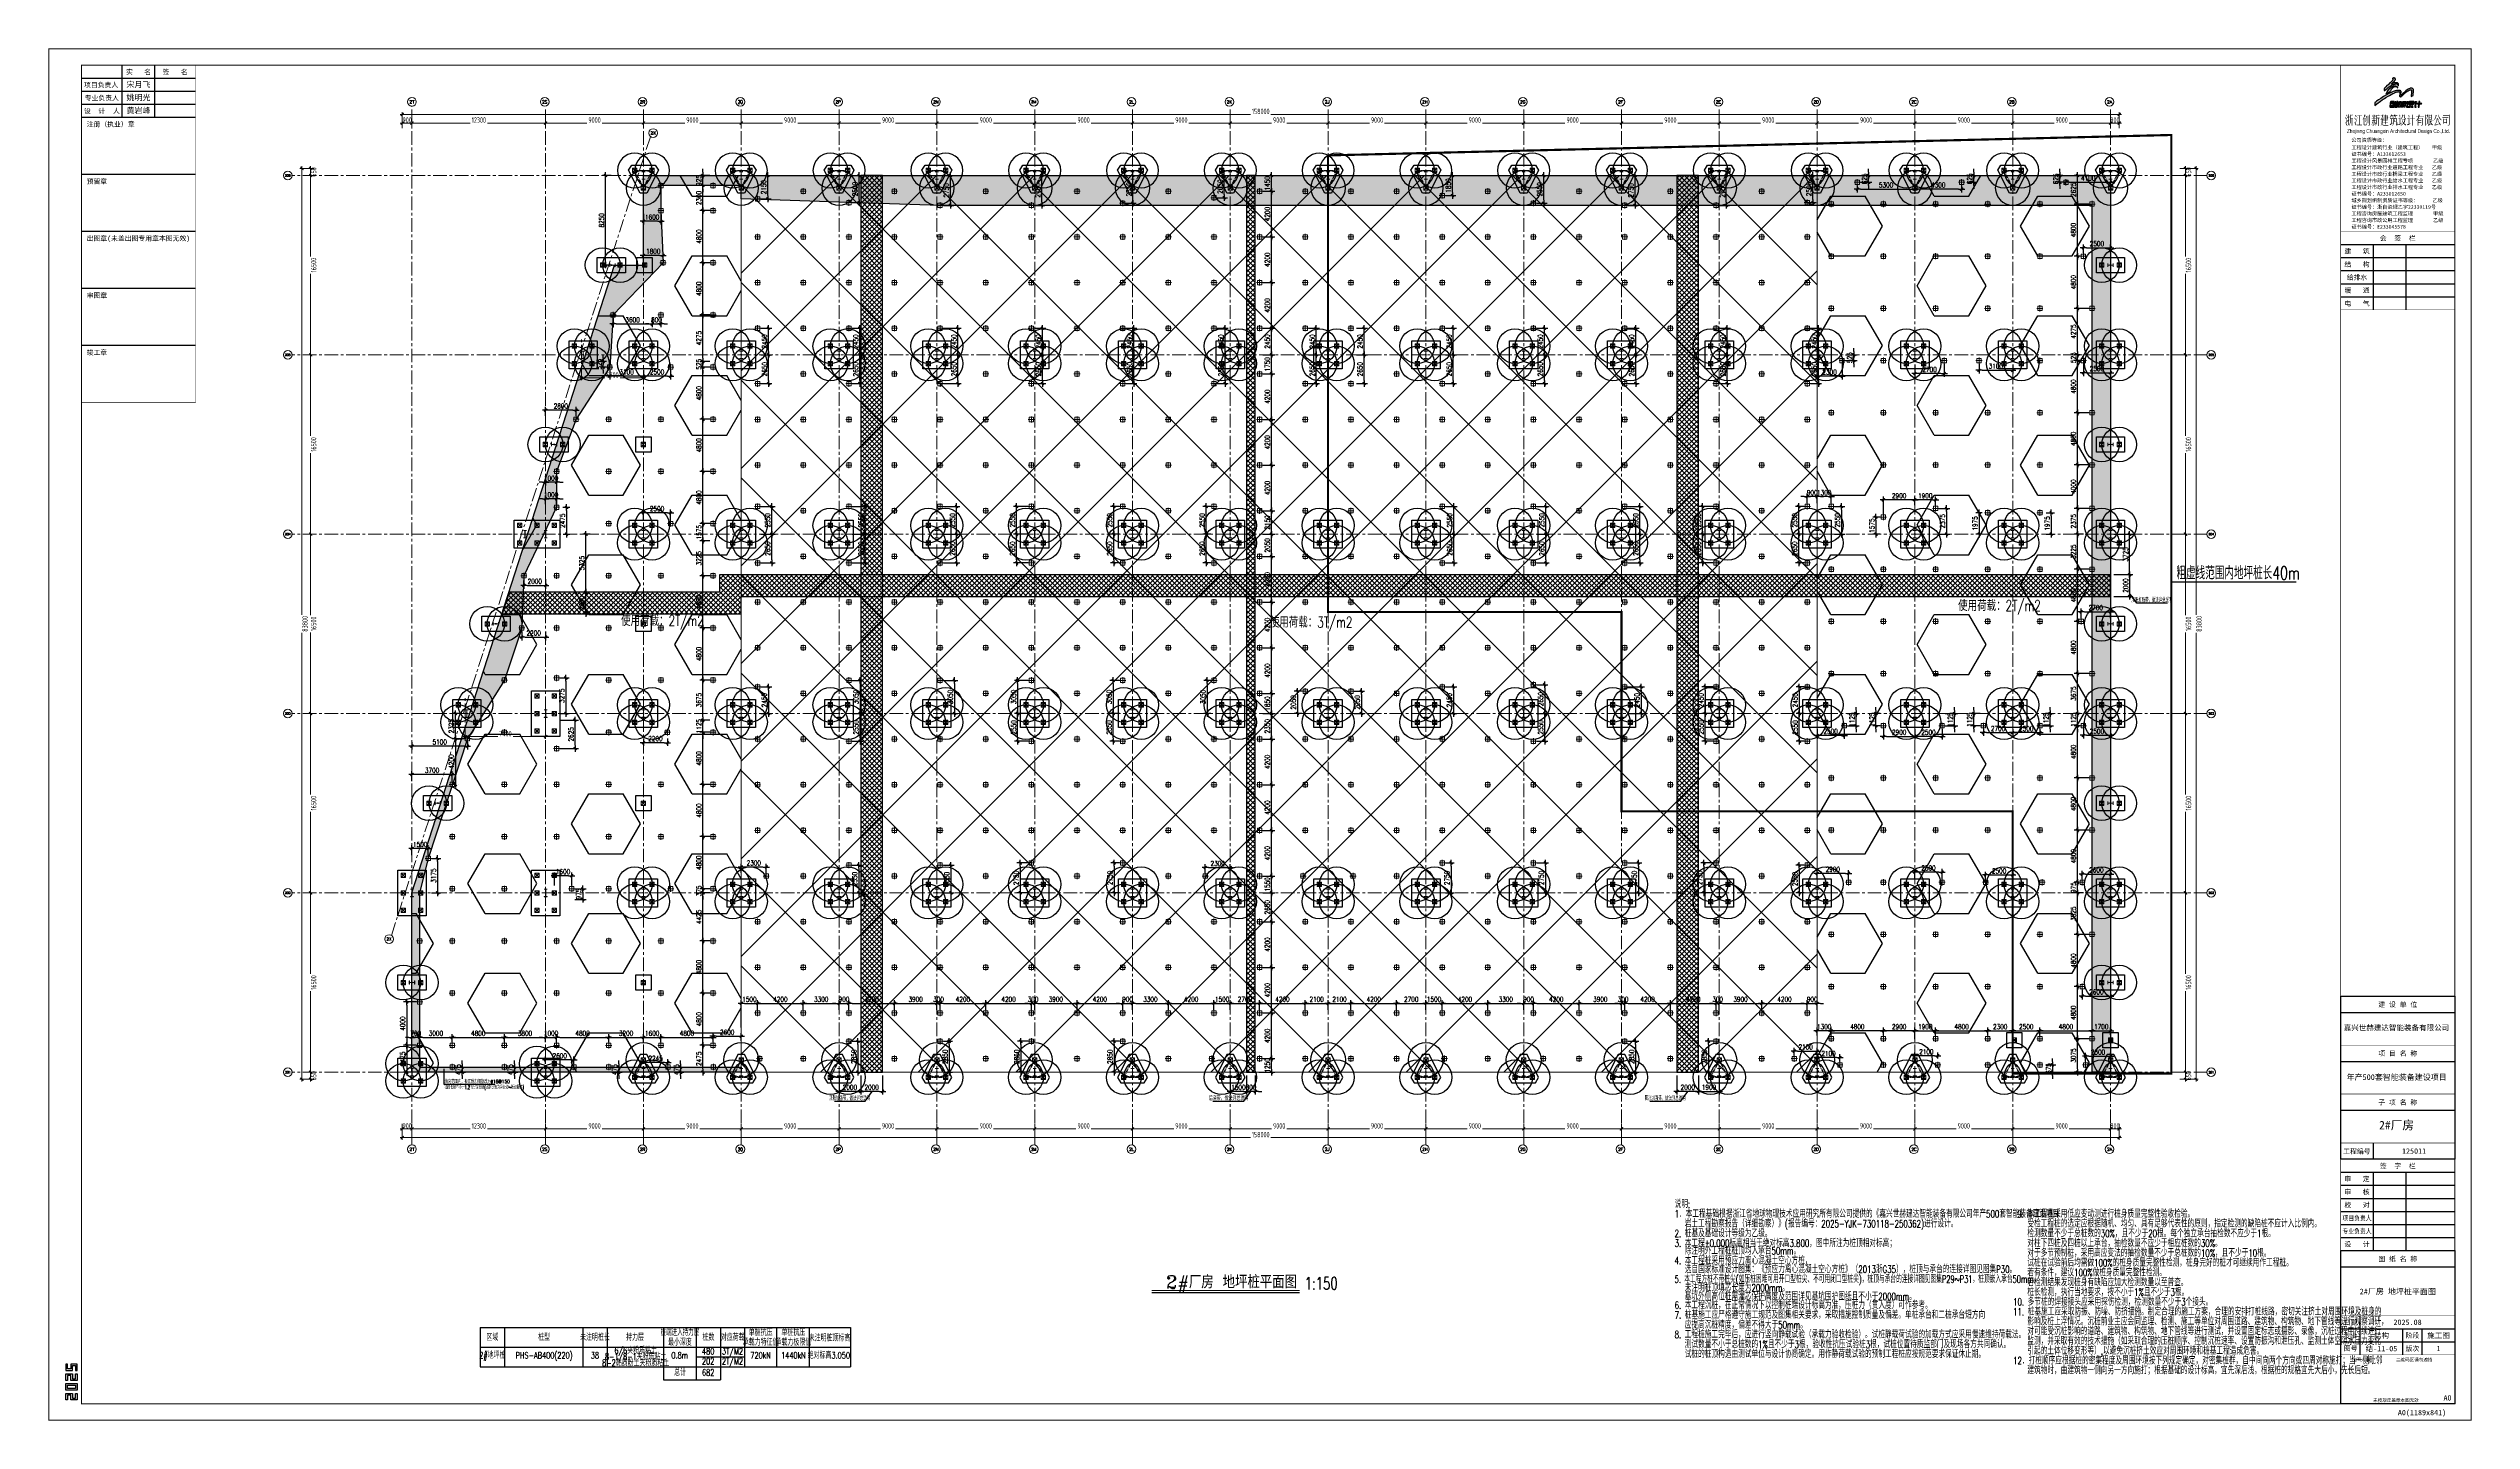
# Model space of a CAD drawing. Extents: x -1201378 to 2367219, y -619313 to 244905.
# Drawn here: x -573511 to -350536, y -96140 to 30085 of the extents above; entities that cross this region are included whole.
import ezdxf
from ezdxf.enums import TextEntityAlignment as Align

# ---------------------------------------------------------------- set-up
doc = ezdxf.new("R2010")
doc.units = 0
doc.header["$LTSCALE"] = 1000
doc.linetypes.add('CENTER', pattern=[2, 1.25, -0.25, 0.25, -0.25])
doc.linetypes.add('DASH', pattern=[0.35, 0.25, -0.1])
doc.layers.get('0').update_dxf_attribs({"linetype": 'CONTINUOUS'})
doc.layers.get('Defpoints').update_dxf_attribs({"linetype": 'CONTINUOUS'})
for name, color, linetype in [('0-cxFrame', 155, 'CONTINUOUS'), ('Hatch-一般填充', 252, 'CONTINUOUS'), ('qianming', 155, 'CONTINUOUS'), ('S-DIMZ', 115, 'CONTINUOUS'), ('S-DOTE1', 140, 'CENTER'), ('S-HATCH1-W', 252, 'CONTINUOUS'), ('S-HJD', 97, 'CONTINUOUS'), ('S-SGJ', 21, 'CONTINUOUS'), ('S-SS', 111, 'CONTINUOUS'), ('S-TEXT', 21, 'CONTINUOUS'), ('建-文字', 7, 'CONTINUOUS')]:
    doc.layers.add(name, color=color, linetype=linetype)
for name, color, linetype, lineweight in [('0-cxText', 131, 'CONTINUOUS', 25), ('S-axis', 111, 'CONTINUOUS', 0), ('S-col', 2, 'CONTINUOUS', 0), ('S-dim', 81, 'CONTINUOUS', 0), ('S-dote', 5, 'CENTER', 0), ('S-zhuang', 1, 'CONTINUOUS', 0)]:
    doc.layers.add(name, color=color, linetype=linetype, lineweight=lineweight)
doc.styles.add('_TCH_AXIS', font='COMPLEX', dxfattribs={"bigfont": 'GBCBIG'})
doc.styles.add('cx_biaoti', font='')
doc.styles.add('cx_tuming', font='simhei.ttf')
doc.styles.add('cx_tuqian1', font='')
doc.styles.add('SS1', font='tj-romans1.shx', dxfattribs={"width": 0.7, "bigfont": 'tj-hztxt1.shx'})
doc.styles.add('TKZ1', font='tjromant.shx', dxfattribs={"width": 0.7, "bigfont": 'tjhts.shx'})
doc.styles.add('TSSD_Dimension', font='tssdeng.shx', dxfattribs={"width": 0.7, "bigfont": 'hztxt.shx'})
doc.styles.add('TSSD_Rein', font='tj-romans1.shx', dxfattribs={"width": 0.7, "bigfont": 'tj-hztxt.shx'})
doc.styles.add('图框宋体', font='', dxfattribs={"width": 0.75})
doc.styles.add('黑体', font='simhei.ttf', dxfattribs={"width": 0.8})
doc.styles.get('cx_biaoti').set_extended_font_data('SimSun')
doc.styles.get('cx_tuqian1').set_extended_font_data('SimSun')
doc.styles.get('图框宋体').set_extended_font_data('SimSun')
doc.dimstyles.new('S-150-ARCHI', dxfattribs={"dimscale": 150, "dimtxt": 3, "dimasz": 2, "dimexe": 2, "dimexo": 2, "dimgap": 1, "dimtad": 1, "dimdec": 0, "dimzin": 0, "dimdsep": 46, "dimtxsty": 'SS1', "dimblk1": 'TT', "dimblk2": 'TT', "dimsah": 1, "dimcen": 1, "dimclrd": 256, "dimclre": 256, "dimclrt": 256, "dimadec": 0, "dimazin": 0, "dimtfac": 1, "dimtdec": 0, "dimtix": 1, "dimtmove": 2, "dimatfit": 0, "dimldrblk": 'TT', "dimfxl": 2, "dimtolj": 1, "dimtzin": 0, "dimarcsym": 0})
doc.dimstyles.new('TSSD_200_200', dxfattribs={"dimtxt": 500, "dimasz": 200, "dimexe": 200, "dimexo": 500, "dimgap": 200, "dimtad": 1, "dimdec": 0, "dimzin": 0, "dimdsep": 46, "dimtxsty": 'TSSD_Dimension', "dimblk": 'ARCHTICK', "dimcen": 0, "dimdle": 200, "dimclrt": 7, "dimadec": 0, "dimazin": 0, "dimtfac": 1, "dimtdec": 0, "dimtix": 1, "dimtmove": 2, "dimatfit": 3, "dimfxl": 1, "dimtolj": 1, "dimtzin": 0, "dimarcsym": 0})
pattern_1 = [(0, (-600000, 0), (0, 5499.26), [3175, -6350]), (120, (-600000, 0), (-4762.5, -2749.63), [3175, -6350]), (60, (-596825, 0), (-4762.5, 2749.63), [3175, -6350])]

# ---------------------------------------------------------------- blocks, each defined once
blk = doc.blocks.new('_ArchTick')
at = {"color": 0, "linetype": 'ByBlock', "const_width": 0.5}
blk.add_lwpolyline([(-0.7, -0.7), (0.7, 0.7)], dxfattribs=at)
blk = doc.blocks.new('*D59')
at = {"layer": 'Defpoints', "color": 0, "transparency": 16777216}
for p in [(-249387, -264748), (-248565, -264098), (-248565, -264748)]:
    blk.add_point(p, dxfattribs=at)
at = {"layer": 'S-axis', "color": 0, "lineweight": -2, "transparency": 16777216}
for p, q in [((-249065, -264098), (-249587, -264098)), ((-249065, -264748), (-249587, -264748)), ((-249387, -263898), (-249387, -264948))]:
    blk.add_line(p, q, dxfattribs=at)
at = {"layer": 'S-axis', "color": 0, "lineweight": -2, "transparency": 16777216, "xscale": 200, "yscale": 200, "zscale": 200}
for p, rotation in [((-249387, -264098), 90), ((-249387, -264748), 270)]:
    blk.add_blockref('_ArchTick', p, dxfattribs=dict(at, rotation=rotation))
at = {"layer": 'S-axis', "color": 7, "transparency": 16777216, "insert": (-249112, -264423), "char_height": 500, "attachment_point": 5, "rotation": 90, "style": 'TSSD_Dimension'}
blk.add_mtext('\\A1;650', dxfattribs=at)
blk = doc.blocks.new('*D60')
at = {"layer": 'Defpoints', "color": 0, "transparency": 16777216}
for p in [(-248565, -247598), (-249387, -264098), (-248565, -264098)]:
    blk.add_point(p, dxfattribs=at)
at = {"layer": 'S-axis', "color": 0, "lineweight": -2, "transparency": 16777216}
for p, q in [((-249387, -247398), (-249387, -255042)), ((-249065, -247598), (-249587, -247598)), ((-249387, -264298), (-249387, -256654)), ((-249065, -264098), (-249587, -264098))]:
    blk.add_line(p, q, dxfattribs=at)
at = {"layer": 'S-axis', "color": 0, "lineweight": -2, "transparency": 16777216, "xscale": 200, "yscale": 200, "zscale": 200}
for p, rotation in [((-249387, -247598), 90), ((-249387, -264098), 270)]:
    blk.add_blockref('_ArchTick', p, dxfattribs=dict(at, rotation=rotation))
at = {"layer": 'S-axis', "color": 7, "transparency": 16777216, "insert": (-249112, -255848), "char_height": 500, "attachment_point": 5, "rotation": 90, "style": 'TSSD_Dimension'}
blk.add_mtext('\\A1;16500', dxfattribs=at)
blk = doc.blocks.new('*D61')
at = {"layer": 'Defpoints', "color": 0, "transparency": 16777216}
for p in [(-248565, -231098), (-249387, -247598), (-248565, -247598)]:
    blk.add_point(p, dxfattribs=at)
at = {"layer": 'S-axis', "color": 0, "lineweight": -2, "transparency": 16777216}
for p, q in [((-249065, -231098), (-249587, -231098)), ((-249387, -230898), (-249387, -238542)), ((-249387, -247798), (-249387, -240154)), ((-249065, -247598), (-249587, -247598))]:
    blk.add_line(p, q, dxfattribs=at)
at = {"layer": 'S-axis', "color": 0, "lineweight": -2, "transparency": 16777216, "xscale": 200, "yscale": 200, "zscale": 200}
for p, rotation in [((-249387, -231098), 90), ((-249387, -247598), 270)]:
    blk.add_blockref('_ArchTick', p, dxfattribs=dict(at, rotation=rotation))
at = {"layer": 'S-axis', "color": 7, "transparency": 16777216, "insert": (-249112, -239348), "char_height": 500, "attachment_point": 5, "rotation": 90, "style": 'TSSD_Dimension'}
blk.add_mtext('\\A1;16500', dxfattribs=at)
blk = doc.blocks.new('*D62')
at = {"layer": 'Defpoints', "color": 0, "transparency": 16777216}
for p in [(-248565, -214598), (-249387, -231098), (-248565, -231098)]:
    blk.add_point(p, dxfattribs=at)
at = {"layer": 'S-axis', "color": 0, "lineweight": -2, "transparency": 16777216}
for p, q in [((-249065, -214598), (-249587, -214598)), ((-249387, -214398), (-249387, -222042)), ((-249387, -231298), (-249387, -223654)), ((-249065, -231098), (-249587, -231098))]:
    blk.add_line(p, q, dxfattribs=at)
at = {"layer": 'S-axis', "color": 0, "lineweight": -2, "transparency": 16777216, "xscale": 200, "yscale": 200, "zscale": 200}
for p, rotation in [((-249387, -214598), 90), ((-249387, -231098), 270)]:
    blk.add_blockref('_ArchTick', p, dxfattribs=dict(at, rotation=rotation))
at = {"layer": 'S-axis', "color": 7, "transparency": 16777216, "insert": (-249112, -222848), "char_height": 500, "attachment_point": 5, "rotation": 90, "style": 'TSSD_Dimension'}
blk.add_mtext('\\A1;16500', dxfattribs=at)
blk = doc.blocks.new('*D63')
at = {"layer": 'Defpoints', "color": 0, "transparency": 16777216}
for p in [(-248565, -198098), (-249387, -214598), (-248565, -214598)]:
    blk.add_point(p, dxfattribs=at)
at = {"layer": 'S-axis', "color": 0, "lineweight": -2, "transparency": 16777216}
for p, q in [((-249065, -198098), (-249587, -198098)), ((-249387, -197898), (-249387, -205542)), ((-249387, -214798), (-249387, -207154)), ((-249065, -214598), (-249587, -214598))]:
    blk.add_line(p, q, dxfattribs=at)
at = {"layer": 'S-axis', "color": 0, "lineweight": -2, "transparency": 16777216, "xscale": 200, "yscale": 200, "zscale": 200}
for p, rotation in [((-249387, -198098), 90), ((-249387, -214598), 270)]:
    blk.add_blockref('_ArchTick', p, dxfattribs=dict(at, rotation=rotation))
at = {"layer": 'S-axis', "color": 7, "transparency": 16777216, "insert": (-249112, -206348), "char_height": 500, "attachment_point": 5, "rotation": 90, "style": 'TSSD_Dimension'}
blk.add_mtext('\\A1;16500', dxfattribs=at)
blk = doc.blocks.new('*D64')
at = {"layer": 'Defpoints', "color": 0, "transparency": 16777216}
for p in [(-248565, -181598), (-249387, -198098), (-248565, -198098)]:
    blk.add_point(p, dxfattribs=at)
at = {"layer": 'S-axis', "color": 0, "lineweight": -2, "transparency": 16777216}
for p, q in [((-249065, -181598), (-249587, -181598)), ((-249387, -181398), (-249387, -189042)), ((-249387, -198298), (-249387, -190654)), ((-249065, -198098), (-249587, -198098))]:
    blk.add_line(p, q, dxfattribs=at)
at = {"layer": 'S-axis', "color": 0, "lineweight": -2, "transparency": 16777216, "xscale": 200, "yscale": 200, "zscale": 200}
for p, rotation in [((-249387, -181598), 90), ((-249387, -198098), 270)]:
    blk.add_blockref('_ArchTick', p, dxfattribs=dict(at, rotation=rotation))
at = {"layer": 'S-axis', "color": 7, "transparency": 16777216, "insert": (-249112, -189848), "char_height": 500, "attachment_point": 5, "rotation": 90, "style": 'TSSD_Dimension'}
blk.add_mtext('\\A1;16500', dxfattribs=at)
blk = doc.blocks.new('*D65')
at = {"layer": 'Defpoints', "color": 0, "transparency": 16777216}
for p in [(-249387, -181598), (-248565, -180948), (-248565, -181598)]:
    blk.add_point(p, dxfattribs=at)
at = {"layer": 'S-axis', "color": 0, "lineweight": -2, "transparency": 16777216}
for p, q in [((-249065, -180948), (-249587, -180948)), ((-249065, -181598), (-249587, -181598)), ((-249387, -180748), (-249387, -181798))]:
    blk.add_line(p, q, dxfattribs=at)
at = {"layer": 'S-axis', "color": 0, "lineweight": -2, "transparency": 16777216, "xscale": 200, "yscale": 200, "zscale": 200}
for p, rotation in [((-249387, -180948), 90), ((-249387, -181598), 270)]:
    blk.add_blockref('_ArchTick', p, dxfattribs=dict(at, rotation=rotation))
at = {"layer": 'S-axis', "color": 7, "transparency": 16777216, "insert": (-249112, -181273), "char_height": 500, "attachment_point": 5, "rotation": 90, "style": 'TSSD_Dimension'}
blk.add_mtext('\\A1;650', dxfattribs=at)
blk = doc.blocks.new('*D66')
at = {"layer": 'Defpoints', "color": 0, "transparency": 16777216}
for p in [(-240958, -268348), (-240058, -268348), (-240058, -269308)]:
    blk.add_point(p, dxfattribs=at)
at = {"layer": 'S-axis', "color": 0, "lineweight": -2, "transparency": 16777216}
for p, q in [((-241158, -269308), (-239858, -269308)), ((-240958, -268848), (-240958, -269508)), ((-240058, -268848), (-240058, -269508))]:
    blk.add_line(p, q, dxfattribs=at)
at = {"layer": 'S-axis', "color": 0, "lineweight": -2, "transparency": 16777216, "xscale": 200, "yscale": 200, "zscale": 200, "rotation": 180}
blk.add_blockref('_ArchTick', (-240958, -269308), dxfattribs=at)
at = {"layer": 'S-axis', "color": 0, "lineweight": -2, "transparency": 16777216, "xscale": 200, "yscale": 200, "zscale": 200}
blk.add_blockref('_ArchTick', (-240058, -269308), dxfattribs=at)
at = {"layer": 'S-axis', "color": 7, "transparency": 16777216, "insert": (-240508, -269033), "char_height": 500, "attachment_point": 5, "style": 'TSSD_Dimension'}
blk.add_mtext('\\A1;900', dxfattribs=at)
blk = doc.blocks.new('*D67')
at = {"layer": 'Defpoints', "color": 0, "transparency": 16777216}
for p in [(-240058, -268348), (-227758, -268348), (-227758, -269308)]:
    blk.add_point(p, dxfattribs=at)
at = {"layer": 'S-axis', "color": 0, "lineweight": -2, "transparency": 16777216}
for p, q in [((-240258, -269308), (-234714, -269308)), ((-240058, -268848), (-240058, -269508)), ((-227558, -269308), (-233103, -269308)), ((-227758, -268848), (-227758, -269508))]:
    blk.add_line(p, q, dxfattribs=at)
at = {"layer": 'S-axis', "color": 0, "lineweight": -2, "transparency": 16777216, "xscale": 200, "yscale": 200, "zscale": 200, "rotation": 180}
blk.add_blockref('_ArchTick', (-240058, -269308), dxfattribs=at)
at = {"layer": 'S-axis', "color": 0, "lineweight": -2, "transparency": 16777216, "xscale": 200, "yscale": 200, "zscale": 200}
blk.add_blockref('_ArchTick', (-227758, -269308), dxfattribs=at)
at = {"layer": 'S-axis', "color": 7, "transparency": 16777216, "insert": (-233908, -269033), "char_height": 500, "attachment_point": 5, "style": 'TSSD_Dimension'}
blk.add_mtext('\\A1;12300', dxfattribs=at)
blk = doc.blocks.new('*D68')
at = {"layer": 'Defpoints', "color": 0, "transparency": 16777216}
for p in [(-227758, -268348), (-218758, -268348), (-218758, -269308)]:
    blk.add_point(p, dxfattribs=at)
at = {"layer": 'S-axis', "color": 0, "lineweight": -2, "transparency": 16777216}
for p, q in [((-227958, -269308), (-223957, -269308)), ((-227758, -268848), (-227758, -269508)), ((-218558, -269308), (-222560, -269308)), ((-218758, -268848), (-218758, -269508))]:
    blk.add_line(p, q, dxfattribs=at)
at = {"layer": 'S-axis', "color": 0, "lineweight": -2, "transparency": 16777216, "xscale": 200, "yscale": 200, "zscale": 200, "rotation": 180}
blk.add_blockref('_ArchTick', (-227758, -269308), dxfattribs=at)
at = {"layer": 'S-axis', "color": 0, "lineweight": -2, "transparency": 16777216, "xscale": 200, "yscale": 200, "zscale": 200}
blk.add_blockref('_ArchTick', (-218758, -269308), dxfattribs=at)
at = {"layer": 'S-axis', "color": 7, "transparency": 16777216, "insert": (-223258, -269033), "char_height": 500, "attachment_point": 5, "style": 'TSSD_Dimension'}
blk.add_mtext('\\A1;9000', dxfattribs=at)
blk = doc.blocks.new('*D69')
at = {"layer": 'Defpoints', "color": 0, "transparency": 16777216}
for p in [(-218758, -268348), (-209758, -268348), (-209758, -269308)]:
    blk.add_point(p, dxfattribs=at)
at = {"layer": 'S-axis', "color": 0, "lineweight": -2, "transparency": 16777216}
for p, q in [((-218958, -269308), (-214957, -269308)), ((-218758, -268848), (-218758, -269508)), ((-209558, -269308), (-213560, -269308)), ((-209758, -268848), (-209758, -269508))]:
    blk.add_line(p, q, dxfattribs=at)
at = {"layer": 'S-axis', "color": 0, "lineweight": -2, "transparency": 16777216, "xscale": 200, "yscale": 200, "zscale": 200, "rotation": 180}
blk.add_blockref('_ArchTick', (-218758, -269308), dxfattribs=at)
at = {"layer": 'S-axis', "color": 0, "lineweight": -2, "transparency": 16777216, "xscale": 200, "yscale": 200, "zscale": 200}
blk.add_blockref('_ArchTick', (-209758, -269308), dxfattribs=at)
at = {"layer": 'S-axis', "color": 7, "transparency": 16777216, "insert": (-214258, -269033), "char_height": 500, "attachment_point": 5, "style": 'TSSD_Dimension'}
blk.add_mtext('\\A1;9000', dxfattribs=at)
blk = doc.blocks.new('*D70')
at = {"layer": 'Defpoints', "color": 0, "transparency": 16777216}
for p in [(-209758, -268348), (-200758, -268348), (-200758, -269308)]:
    blk.add_point(p, dxfattribs=at)
at = {"layer": 'S-axis', "color": 0, "lineweight": -2, "transparency": 16777216}
for p, q in [((-209958, -269308), (-205957, -269308)), ((-209758, -268848), (-209758, -269508)), ((-200558, -269308), (-204560, -269308)), ((-200758, -268848), (-200758, -269508))]:
    blk.add_line(p, q, dxfattribs=at)
at = {"layer": 'S-axis', "color": 0, "lineweight": -2, "transparency": 16777216, "xscale": 200, "yscale": 200, "zscale": 200, "rotation": 180}
blk.add_blockref('_ArchTick', (-209758, -269308), dxfattribs=at)
at = {"layer": 'S-axis', "color": 0, "lineweight": -2, "transparency": 16777216, "xscale": 200, "yscale": 200, "zscale": 200}
blk.add_blockref('_ArchTick', (-200758, -269308), dxfattribs=at)
at = {"layer": 'S-axis', "color": 7, "transparency": 16777216, "insert": (-205258, -269033), "char_height": 500, "attachment_point": 5, "style": 'TSSD_Dimension'}
blk.add_mtext('\\A1;9000', dxfattribs=at)
blk = doc.blocks.new('*D71')
at = {"layer": 'Defpoints', "color": 0, "transparency": 16777216}
for p in [(-200758, -268348), (-191758, -268348), (-191758, -269308)]:
    blk.add_point(p, dxfattribs=at)
at = {"layer": 'S-axis', "color": 0, "lineweight": -2, "transparency": 16777216}
for p, q in [((-200958, -269308), (-196957, -269308)), ((-200758, -268848), (-200758, -269508)), ((-191558, -269308), (-195560, -269308)), ((-191758, -268848), (-191758, -269508))]:
    blk.add_line(p, q, dxfattribs=at)
at = {"layer": 'S-axis', "color": 0, "lineweight": -2, "transparency": 16777216, "xscale": 200, "yscale": 200, "zscale": 200, "rotation": 180}
blk.add_blockref('_ArchTick', (-200758, -269308), dxfattribs=at)
at = {"layer": 'S-axis', "color": 0, "lineweight": -2, "transparency": 16777216, "xscale": 200, "yscale": 200, "zscale": 200}
blk.add_blockref('_ArchTick', (-191758, -269308), dxfattribs=at)
at = {"layer": 'S-axis', "color": 7, "transparency": 16777216, "insert": (-196258, -269033), "char_height": 500, "attachment_point": 5, "style": 'TSSD_Dimension'}
blk.add_mtext('\\A1;9000', dxfattribs=at)
blk = doc.blocks.new('*D72')
at = {"layer": 'Defpoints', "color": 0, "transparency": 16777216}
for p in [(-191758, -268348), (-182758, -268348), (-182758, -269308)]:
    blk.add_point(p, dxfattribs=at)
at = {"layer": 'S-axis', "color": 0, "lineweight": -2, "transparency": 16777216}
for p, q in [((-191958, -269308), (-187957, -269308)), ((-191758, -268848), (-191758, -269508)), ((-182558, -269308), (-186560, -269308)), ((-182758, -268848), (-182758, -269508))]:
    blk.add_line(p, q, dxfattribs=at)
at = {"layer": 'S-axis', "color": 0, "lineweight": -2, "transparency": 16777216, "xscale": 200, "yscale": 200, "zscale": 200, "rotation": 180}
blk.add_blockref('_ArchTick', (-191758, -269308), dxfattribs=at)
at = {"layer": 'S-axis', "color": 0, "lineweight": -2, "transparency": 16777216, "xscale": 200, "yscale": 200, "zscale": 200}
blk.add_blockref('_ArchTick', (-182758, -269308), dxfattribs=at)
at = {"layer": 'S-axis', "color": 7, "transparency": 16777216, "insert": (-187258, -269033), "char_height": 500, "attachment_point": 5, "style": 'TSSD_Dimension'}
blk.add_mtext('\\A1;9000', dxfattribs=at)
blk = doc.blocks.new('*D73')
at = {"layer": 'Defpoints', "color": 0, "transparency": 16777216}
for p in [(-182758, -268348), (-173758, -268348), (-173758, -269308)]:
    blk.add_point(p, dxfattribs=at)
at = {"layer": 'S-axis', "color": 0, "lineweight": -2, "transparency": 16777216}
for p, q in [((-182958, -269308), (-178957, -269308)), ((-182758, -268848), (-182758, -269508)), ((-173558, -269308), (-177560, -269308)), ((-173758, -268848), (-173758, -269508))]:
    blk.add_line(p, q, dxfattribs=at)
at = {"layer": 'S-axis', "color": 0, "lineweight": -2, "transparency": 16777216, "xscale": 200, "yscale": 200, "zscale": 200, "rotation": 180}
blk.add_blockref('_ArchTick', (-182758, -269308), dxfattribs=at)
at = {"layer": 'S-axis', "color": 0, "lineweight": -2, "transparency": 16777216, "xscale": 200, "yscale": 200, "zscale": 200}
blk.add_blockref('_ArchTick', (-173758, -269308), dxfattribs=at)
at = {"layer": 'S-axis', "color": 7, "transparency": 16777216, "insert": (-178258, -269033), "char_height": 500, "attachment_point": 5, "style": 'TSSD_Dimension'}
blk.add_mtext('\\A1;9000', dxfattribs=at)
blk = doc.blocks.new('*D74')
at = {"layer": 'Defpoints', "color": 0, "transparency": 16777216}
for p in [(-173758, -268348), (-164758, -268348), (-164758, -269308)]:
    blk.add_point(p, dxfattribs=at)
at = {"layer": 'S-axis', "color": 0, "lineweight": -2, "transparency": 16777216}
for p, q in [((-173958, -269308), (-169957, -269308)), ((-173758, -268848), (-173758, -269508)), ((-164558, -269308), (-168560, -269308)), ((-164758, -268848), (-164758, -269508))]:
    blk.add_line(p, q, dxfattribs=at)
at = {"layer": 'S-axis', "color": 0, "lineweight": -2, "transparency": 16777216, "xscale": 200, "yscale": 200, "zscale": 200, "rotation": 180}
blk.add_blockref('_ArchTick', (-173758, -269308), dxfattribs=at)
at = {"layer": 'S-axis', "color": 0, "lineweight": -2, "transparency": 16777216, "xscale": 200, "yscale": 200, "zscale": 200}
blk.add_blockref('_ArchTick', (-164758, -269308), dxfattribs=at)
at = {"layer": 'S-axis', "color": 7, "transparency": 16777216, "insert": (-169258, -269033), "char_height": 500, "attachment_point": 5, "style": 'TSSD_Dimension'}
blk.add_mtext('\\A1;9000', dxfattribs=at)
blk = doc.blocks.new('*D75')
at = {"layer": 'Defpoints', "color": 0, "transparency": 16777216}
for p in [(-164758, -268348), (-155758, -268348), (-155758, -269308)]:
    blk.add_point(p, dxfattribs=at)
at = {"layer": 'S-axis', "color": 0, "lineweight": -2, "transparency": 16777216}
for p, q in [((-164958, -269308), (-160957, -269308)), ((-164758, -268848), (-164758, -269508)), ((-155558, -269308), (-159560, -269308)), ((-155758, -268848), (-155758, -269508))]:
    blk.add_line(p, q, dxfattribs=at)
at = {"layer": 'S-axis', "color": 0, "lineweight": -2, "transparency": 16777216, "xscale": 200, "yscale": 200, "zscale": 200, "rotation": 180}
blk.add_blockref('_ArchTick', (-164758, -269308), dxfattribs=at)
at = {"layer": 'S-axis', "color": 0, "lineweight": -2, "transparency": 16777216, "xscale": 200, "yscale": 200, "zscale": 200}
blk.add_blockref('_ArchTick', (-155758, -269308), dxfattribs=at)
at = {"layer": 'S-axis', "color": 7, "transparency": 16777216, "insert": (-160258, -269033), "char_height": 500, "attachment_point": 5, "style": 'TSSD_Dimension'}
blk.add_mtext('\\A1;9000', dxfattribs=at)
blk = doc.blocks.new('*D76')
at = {"layer": 'Defpoints', "color": 0, "transparency": 16777216}
for p in [(-155758, -268348), (-146758, -268348), (-146758, -269308)]:
    blk.add_point(p, dxfattribs=at)
at = {"layer": 'S-axis', "color": 0, "lineweight": -2, "transparency": 16777216}
for p, q in [((-155958, -269308), (-151957, -269308)), ((-155758, -268848), (-155758, -269508)), ((-146558, -269308), (-150560, -269308)), ((-146758, -268848), (-146758, -269508))]:
    blk.add_line(p, q, dxfattribs=at)
at = {"layer": 'S-axis', "color": 0, "lineweight": -2, "transparency": 16777216, "xscale": 200, "yscale": 200, "zscale": 200, "rotation": 180}
blk.add_blockref('_ArchTick', (-155758, -269308), dxfattribs=at)
at = {"layer": 'S-axis', "color": 0, "lineweight": -2, "transparency": 16777216, "xscale": 200, "yscale": 200, "zscale": 200}
blk.add_blockref('_ArchTick', (-146758, -269308), dxfattribs=at)
at = {"layer": 'S-axis', "color": 7, "transparency": 16777216, "insert": (-151258, -269033), "char_height": 500, "attachment_point": 5, "style": 'TSSD_Dimension'}
blk.add_mtext('\\A1;9000', dxfattribs=at)
blk = doc.blocks.new('*D77')
at = {"layer": 'Defpoints', "color": 0, "transparency": 16777216}
for p in [(-146758, -268348), (-137758, -268348), (-137758, -269308)]:
    blk.add_point(p, dxfattribs=at)
at = {"layer": 'S-axis', "color": 0, "lineweight": -2, "transparency": 16777216}
for p, q in [((-146958, -269308), (-142957, -269308)), ((-146758, -268848), (-146758, -269508)), ((-137558, -269308), (-141560, -269308)), ((-137758, -268848), (-137758, -269508))]:
    blk.add_line(p, q, dxfattribs=at)
at = {"layer": 'S-axis', "color": 0, "lineweight": -2, "transparency": 16777216, "xscale": 200, "yscale": 200, "zscale": 200, "rotation": 180}
blk.add_blockref('_ArchTick', (-146758, -269308), dxfattribs=at)
at = {"layer": 'S-axis', "color": 0, "lineweight": -2, "transparency": 16777216, "xscale": 200, "yscale": 200, "zscale": 200}
blk.add_blockref('_ArchTick', (-137758, -269308), dxfattribs=at)
at = {"layer": 'S-axis', "color": 7, "transparency": 16777216, "insert": (-142258, -269033), "char_height": 500, "attachment_point": 5, "style": 'TSSD_Dimension'}
blk.add_mtext('\\A1;9000', dxfattribs=at)
blk = doc.blocks.new('*D78')
at = {"layer": 'Defpoints', "color": 0, "transparency": 16777216}
for p in [(-137758, -268348), (-128758, -268348), (-128758, -269308)]:
    blk.add_point(p, dxfattribs=at)
at = {"layer": 'S-axis', "color": 0, "lineweight": -2, "transparency": 16777216}
for p, q in [((-137958, -269308), (-133957, -269308)), ((-137758, -268848), (-137758, -269508)), ((-128558, -269308), (-132560, -269308)), ((-128758, -268848), (-128758, -269508))]:
    blk.add_line(p, q, dxfattribs=at)
at = {"layer": 'S-axis', "color": 0, "lineweight": -2, "transparency": 16777216, "xscale": 200, "yscale": 200, "zscale": 200, "rotation": 180}
blk.add_blockref('_ArchTick', (-137758, -269308), dxfattribs=at)
at = {"layer": 'S-axis', "color": 0, "lineweight": -2, "transparency": 16777216, "xscale": 200, "yscale": 200, "zscale": 200}
blk.add_blockref('_ArchTick', (-128758, -269308), dxfattribs=at)
at = {"layer": 'S-axis', "color": 7, "transparency": 16777216, "insert": (-133258, -269033), "char_height": 500, "attachment_point": 5, "style": 'TSSD_Dimension'}
blk.add_mtext('\\A1;9000', dxfattribs=at)
blk = doc.blocks.new('*D79')
at = {"layer": 'Defpoints', "color": 0, "transparency": 16777216}
for p in [(-128758, -268348), (-119758, -268348), (-119758, -269308)]:
    blk.add_point(p, dxfattribs=at)
at = {"layer": 'S-axis', "color": 0, "lineweight": -2, "transparency": 16777216}
for p, q in [((-128958, -269308), (-124957, -269308)), ((-128758, -268848), (-128758, -269508)), ((-119558, -269308), (-123560, -269308)), ((-119758, -268848), (-119758, -269508))]:
    blk.add_line(p, q, dxfattribs=at)
at = {"layer": 'S-axis', "color": 0, "lineweight": -2, "transparency": 16777216, "xscale": 200, "yscale": 200, "zscale": 200, "rotation": 180}
blk.add_blockref('_ArchTick', (-128758, -269308), dxfattribs=at)
at = {"layer": 'S-axis', "color": 0, "lineweight": -2, "transparency": 16777216, "xscale": 200, "yscale": 200, "zscale": 200}
blk.add_blockref('_ArchTick', (-119758, -269308), dxfattribs=at)
at = {"layer": 'S-axis', "color": 7, "transparency": 16777216, "insert": (-124258, -269033), "char_height": 500, "attachment_point": 5, "style": 'TSSD_Dimension'}
blk.add_mtext('\\A1;9000', dxfattribs=at)
blk = doc.blocks.new('*D80')
at = {"layer": 'Defpoints', "color": 0, "transparency": 16777216}
for p in [(-119758, -268348), (-110758, -268348), (-110758, -269308)]:
    blk.add_point(p, dxfattribs=at)
at = {"layer": 'S-axis', "color": 0, "lineweight": -2, "transparency": 16777216}
for p, q in [((-119958, -269308), (-115957, -269308)), ((-119758, -268848), (-119758, -269508)), ((-110558, -269308), (-114560, -269308)), ((-110758, -268848), (-110758, -269508))]:
    blk.add_line(p, q, dxfattribs=at)
at = {"layer": 'S-axis', "color": 0, "lineweight": -2, "transparency": 16777216, "xscale": 200, "yscale": 200, "zscale": 200, "rotation": 180}
blk.add_blockref('_ArchTick', (-119758, -269308), dxfattribs=at)
at = {"layer": 'S-axis', "color": 0, "lineweight": -2, "transparency": 16777216, "xscale": 200, "yscale": 200, "zscale": 200}
blk.add_blockref('_ArchTick', (-110758, -269308), dxfattribs=at)
at = {"layer": 'S-axis', "color": 7, "transparency": 16777216, "insert": (-115258, -269033), "char_height": 500, "attachment_point": 5, "style": 'TSSD_Dimension'}
blk.add_mtext('\\A1;9000', dxfattribs=at)
blk = doc.blocks.new('*D81')
at = {"layer": 'Defpoints', "color": 0, "transparency": 16777216}
for p in [(-110758, -268348), (-101758, -268348), (-101758, -269308)]:
    blk.add_point(p, dxfattribs=at)
at = {"layer": 'S-axis', "color": 0, "lineweight": -2, "transparency": 16777216}
for p, q in [((-110958, -269308), (-106957, -269308)), ((-110758, -268848), (-110758, -269508)), ((-101558, -269308), (-105560, -269308)), ((-101758, -268848), (-101758, -269508))]:
    blk.add_line(p, q, dxfattribs=at)
at = {"layer": 'S-axis', "color": 0, "lineweight": -2, "transparency": 16777216, "xscale": 200, "yscale": 200, "zscale": 200, "rotation": 180}
blk.add_blockref('_ArchTick', (-110758, -269308), dxfattribs=at)
at = {"layer": 'S-axis', "color": 0, "lineweight": -2, "transparency": 16777216, "xscale": 200, "yscale": 200, "zscale": 200}
blk.add_blockref('_ArchTick', (-101758, -269308), dxfattribs=at)
at = {"layer": 'S-axis', "color": 7, "transparency": 16777216, "insert": (-106258, -269033), "char_height": 500, "attachment_point": 5, "style": 'TSSD_Dimension'}
blk.add_mtext('\\A1;9000', dxfattribs=at)
blk = doc.blocks.new('*D82')
at = {"layer": 'Defpoints', "color": 0, "transparency": 16777216}
for p in [(-101758, -268348), (-92758, -268348), (-92758, -269308)]:
    blk.add_point(p, dxfattribs=at)
at = {"layer": 'S-axis', "color": 0, "lineweight": -2, "transparency": 16777216}
for p, q in [((-101958, -269308), (-97957, -269308)), ((-101758, -268848), (-101758, -269508)), ((-92558, -269308), (-96560, -269308)), ((-92758, -268848), (-92758, -269508))]:
    blk.add_line(p, q, dxfattribs=at)
at = {"layer": 'S-axis', "color": 0, "lineweight": -2, "transparency": 16777216, "xscale": 200, "yscale": 200, "zscale": 200, "rotation": 180}
blk.add_blockref('_ArchTick', (-101758, -269308), dxfattribs=at)
at = {"layer": 'S-axis', "color": 0, "lineweight": -2, "transparency": 16777216, "xscale": 200, "yscale": 200, "zscale": 200}
blk.add_blockref('_ArchTick', (-92758, -269308), dxfattribs=at)
at = {"layer": 'S-axis', "color": 7, "transparency": 16777216, "insert": (-97258, -269033), "char_height": 500, "attachment_point": 5, "style": 'TSSD_Dimension'}
blk.add_mtext('\\A1;9000', dxfattribs=at)
blk = doc.blocks.new('*D83')
at = {"layer": 'Defpoints', "color": 0, "transparency": 16777216}
for p in [(-92758, -268348), (-83758, -268348), (-83758, -269308)]:
    blk.add_point(p, dxfattribs=at)
at = {"layer": 'S-axis', "color": 0, "lineweight": -2, "transparency": 16777216}
for p, q in [((-92958, -269308), (-88957, -269308)), ((-92758, -268848), (-92758, -269508)), ((-83558, -269308), (-87560, -269308)), ((-83758, -268848), (-83758, -269508))]:
    blk.add_line(p, q, dxfattribs=at)
at = {"layer": 'S-axis', "color": 0, "lineweight": -2, "transparency": 16777216, "xscale": 200, "yscale": 200, "zscale": 200, "rotation": 180}
blk.add_blockref('_ArchTick', (-92758, -269308), dxfattribs=at)
at = {"layer": 'S-axis', "color": 0, "lineweight": -2, "transparency": 16777216, "xscale": 200, "yscale": 200, "zscale": 200}
blk.add_blockref('_ArchTick', (-83758, -269308), dxfattribs=at)
at = {"layer": 'S-axis', "color": 7, "transparency": 16777216, "insert": (-88258, -269033), "char_height": 500, "attachment_point": 5, "style": 'TSSD_Dimension'}
blk.add_mtext('\\A1;9000', dxfattribs=at)
blk = doc.blocks.new('*D84')
at = {"layer": 'Defpoints', "color": 0, "transparency": 16777216}
for p in [(-83758, -268348), (-82958, -268348), (-82958, -269308)]:
    blk.add_point(p, dxfattribs=at)
at = {"layer": 'S-axis', "color": 0, "lineweight": -2, "transparency": 16777216}
for p, q in [((-83958, -269308), (-82758, -269308)), ((-83758, -268848), (-83758, -269508)), ((-82958, -268848), (-82958, -269508))]:
    blk.add_line(p, q, dxfattribs=at)
at = {"layer": 'S-axis', "color": 0, "lineweight": -2, "transparency": 16777216, "xscale": 200, "yscale": 200, "zscale": 200, "rotation": 180}
blk.add_blockref('_ArchTick', (-83758, -269308), dxfattribs=at)
at = {"layer": 'S-axis', "color": 0, "lineweight": -2, "transparency": 16777216, "xscale": 200, "yscale": 200, "zscale": 200}
blk.add_blockref('_ArchTick', (-82958, -269308), dxfattribs=at)
at = {"layer": 'S-axis', "color": 7, "transparency": 16777216, "insert": (-83358, -269033), "char_height": 500, "attachment_point": 5, "style": 'TSSD_Dimension'}
blk.add_mtext('\\A1;800', dxfattribs=at)
blk = doc.blocks.new('*D85')
at = {"layer": 'Defpoints', "color": 0, "transparency": 16777216}
for p in [(-77874, -180948), (-77874, -181598), (-76858, -181598)]:
    blk.add_point(p, dxfattribs=at)
at = {"layer": 'S-axis', "color": 0, "lineweight": -2, "transparency": 16777216}
for p, q in [((-77374, -180948), (-76658, -180948)), ((-77374, -181598), (-76658, -181598)), ((-76858, -180748), (-76858, -181798))]:
    blk.add_line(p, q, dxfattribs=at)
at = {"layer": 'S-axis', "color": 0, "lineweight": -2, "transparency": 16777216, "xscale": 200, "yscale": 200, "zscale": 200}
for p, rotation in [((-76858, -180948), 90), ((-76858, -181598), 270)]:
    blk.add_blockref('_ArchTick', p, dxfattribs=dict(at, rotation=rotation))
at = {"layer": 'S-axis', "color": 7, "transparency": 16777216, "insert": (-76583, -181273), "char_height": 500, "attachment_point": 5, "rotation": 90, "style": 'TSSD_Dimension'}
blk.add_mtext('\\A1;650', dxfattribs=at)
blk = doc.blocks.new('*D86')
at = {"layer": 'Defpoints', "color": 0, "transparency": 16777216}
for p in [(-77874, -181598), (-77874, -198098), (-76858, -198098)]:
    blk.add_point(p, dxfattribs=at)
at = {"layer": 'S-axis', "color": 0, "lineweight": -2, "transparency": 16777216}
for p, q in [((-77374, -181598), (-76658, -181598)), ((-76858, -181398), (-76858, -189042)), ((-76858, -198298), (-76858, -190654)), ((-77374, -198098), (-76658, -198098))]:
    blk.add_line(p, q, dxfattribs=at)
at = {"layer": 'S-axis', "color": 0, "lineweight": -2, "transparency": 16777216, "xscale": 200, "yscale": 200, "zscale": 200}
for p, rotation in [((-76858, -181598), 90), ((-76858, -198098), 270)]:
    blk.add_blockref('_ArchTick', p, dxfattribs=dict(at, rotation=rotation))
at = {"layer": 'S-axis', "color": 7, "transparency": 16777216, "insert": (-76583, -189848), "char_height": 500, "attachment_point": 5, "rotation": 90, "style": 'TSSD_Dimension'}
blk.add_mtext('\\A1;16500', dxfattribs=at)
blk = doc.blocks.new('*D87')
at = {"layer": 'Defpoints', "color": 0, "transparency": 16777216}
for p in [(-77874, -198098), (-77874, -214598), (-76858, -214598)]:
    blk.add_point(p, dxfattribs=at)
at = {"layer": 'S-axis', "color": 0, "lineweight": -2, "transparency": 16777216}
for p, q in [((-77374, -198098), (-76658, -198098)), ((-76858, -197898), (-76858, -205542)), ((-76858, -214798), (-76858, -207154)), ((-77374, -214598), (-76658, -214598))]:
    blk.add_line(p, q, dxfattribs=at)
at = {"layer": 'S-axis', "color": 0, "lineweight": -2, "transparency": 16777216, "xscale": 200, "yscale": 200, "zscale": 200}
for p, rotation in [((-76858, -198098), 90), ((-76858, -214598), 270)]:
    blk.add_blockref('_ArchTick', p, dxfattribs=dict(at, rotation=rotation))
at = {"layer": 'S-axis', "color": 7, "transparency": 16777216, "insert": (-76583, -206348), "char_height": 500, "attachment_point": 5, "rotation": 90, "style": 'TSSD_Dimension'}
blk.add_mtext('\\A1;16500', dxfattribs=at)
blk = doc.blocks.new('*D88')
at = {"layer": 'Defpoints', "color": 0, "transparency": 16777216}
for p in [(-77874, -214598), (-77874, -231098), (-76858, -231098)]:
    blk.add_point(p, dxfattribs=at)
at = {"layer": 'S-axis', "color": 0, "lineweight": -2, "transparency": 16777216}
for p, q in [((-77374, -214598), (-76658, -214598)), ((-76858, -214398), (-76858, -222042)), ((-76858, -231298), (-76858, -223654)), ((-77374, -231098), (-76658, -231098))]:
    blk.add_line(p, q, dxfattribs=at)
at = {"layer": 'S-axis', "color": 0, "lineweight": -2, "transparency": 16777216, "xscale": 200, "yscale": 200, "zscale": 200}
for p, rotation in [((-76858, -214598), 90), ((-76858, -231098), 270)]:
    blk.add_blockref('_ArchTick', p, dxfattribs=dict(at, rotation=rotation))
at = {"layer": 'S-axis', "color": 7, "transparency": 16777216, "insert": (-76583, -222848), "char_height": 500, "attachment_point": 5, "rotation": 90, "style": 'TSSD_Dimension'}
blk.add_mtext('\\A1;16500', dxfattribs=at)
blk = doc.blocks.new('*D89')
at = {"layer": 'Defpoints', "color": 0, "transparency": 16777216}
for p in [(-77874, -231098), (-77874, -247598), (-76858, -247598)]:
    blk.add_point(p, dxfattribs=at)
at = {"layer": 'S-axis', "color": 0, "lineweight": -2, "transparency": 16777216}
for p, q in [((-77374, -231098), (-76658, -231098)), ((-76858, -230898), (-76858, -238542)), ((-76858, -247798), (-76858, -240154)), ((-77374, -247598), (-76658, -247598))]:
    blk.add_line(p, q, dxfattribs=at)
at = {"layer": 'S-axis', "color": 0, "lineweight": -2, "transparency": 16777216, "xscale": 200, "yscale": 200, "zscale": 200}
for p, rotation in [((-76858, -231098), 90), ((-76858, -247598), 270)]:
    blk.add_blockref('_ArchTick', p, dxfattribs=dict(at, rotation=rotation))
at = {"layer": 'S-axis', "color": 7, "transparency": 16777216, "insert": (-76583, -239348), "char_height": 500, "attachment_point": 5, "rotation": 90, "style": 'TSSD_Dimension'}
blk.add_mtext('\\A1;16500', dxfattribs=at)
blk = doc.blocks.new('*D90')
at = {"layer": 'Defpoints', "color": 0, "transparency": 16777216}
for p in [(-77874, -247598), (-77874, -264098), (-76858, -264098)]:
    blk.add_point(p, dxfattribs=at)
at = {"layer": 'S-axis', "color": 0, "lineweight": -2, "transparency": 16777216}
for p, q in [((-76858, -247398), (-76858, -255042)), ((-77374, -247598), (-76658, -247598)), ((-76858, -264298), (-76858, -256654)), ((-77374, -264098), (-76658, -264098))]:
    blk.add_line(p, q, dxfattribs=at)
at = {"layer": 'S-axis', "color": 0, "lineweight": -2, "transparency": 16777216, "xscale": 200, "yscale": 200, "zscale": 200}
for p, rotation in [((-76858, -247598), 90), ((-76858, -264098), 270)]:
    blk.add_blockref('_ArchTick', p, dxfattribs=dict(at, rotation=rotation))
at = {"layer": 'S-axis', "color": 7, "transparency": 16777216, "insert": (-76583, -255848), "char_height": 500, "attachment_point": 5, "rotation": 90, "style": 'TSSD_Dimension'}
blk.add_mtext('\\A1;16500', dxfattribs=at)
blk = doc.blocks.new('*D91')
at = {"layer": 'Defpoints', "color": 0, "transparency": 16777216}
for p in [(-77874, -264098), (-77874, -264748), (-76858, -264748)]:
    blk.add_point(p, dxfattribs=at)
at = {"layer": 'S-axis', "color": 0, "lineweight": -2, "transparency": 16777216}
for p, q in [((-77374, -264098), (-76658, -264098)), ((-77374, -264748), (-76658, -264748)), ((-76858, -263898), (-76858, -264948))]:
    blk.add_line(p, q, dxfattribs=at)
at = {"layer": 'S-axis', "color": 0, "lineweight": -2, "transparency": 16777216, "xscale": 200, "yscale": 200, "zscale": 200}
for p, rotation in [((-76858, -264098), 90), ((-76858, -264748), 270)]:
    blk.add_blockref('_ArchTick', p, dxfattribs=dict(at, rotation=rotation))
at = {"layer": 'S-axis', "color": 7, "transparency": 16777216, "insert": (-76583, -264423), "char_height": 500, "attachment_point": 5, "rotation": 90, "style": 'TSSD_Dimension'}
blk.add_mtext('\\A1;650', dxfattribs=at)
blk = doc.blocks.new('*D92')
at = {"layer": 'Defpoints', "color": 0, "transparency": 16777216}
for p in [(-240958, -268448), (-82958, -268448), (-82958, -270108)]:
    blk.add_point(p, dxfattribs=at)
at = {"layer": 'S-axis', "color": 0, "lineweight": -2, "transparency": 16777216}
for p, q in [((-240958, -268948), (-240958, -270308)), ((-82958, -268948), (-82958, -270308)), ((-241158, -270108), (-162899, -270108)), ((-82758, -270108), (-161018, -270108))]:
    blk.add_line(p, q, dxfattribs=at)
at = {"layer": 'S-axis', "color": 0, "lineweight": -2, "transparency": 16777216, "xscale": 200, "yscale": 200, "zscale": 200, "rotation": 180}
blk.add_blockref('_ArchTick', (-240958, -270108), dxfattribs=at)
at = {"layer": 'S-axis', "color": 0, "lineweight": -2, "transparency": 16777216, "xscale": 200, "yscale": 200, "zscale": 200}
blk.add_blockref('_ArchTick', (-82958, -270108), dxfattribs=at)
at = {"layer": 'S-axis', "color": 7, "transparency": 16777216, "insert": (-161958, -269833), "char_height": 500, "attachment_point": 5, "style": 'TSSD_Dimension'}
blk.add_mtext('\\A1;158000', dxfattribs=at)
blk = doc.blocks.new('*D93')
at = {"layer": 'Defpoints', "color": 0, "transparency": 16777216}
for p in [(-240958, -177738), (-240058, -176778), (-240058, -177738)]:
    blk.add_point(p, dxfattribs=at)
at = {"layer": 'S-axis', "color": 0, "lineweight": -2, "transparency": 16777216}
for p, q in [((-241158, -176778), (-239858, -176778)), ((-240958, -177238), (-240958, -176578)), ((-240058, -177238), (-240058, -176578))]:
    blk.add_line(p, q, dxfattribs=at)
at = {"layer": 'S-axis', "color": 0, "lineweight": -2, "transparency": 16777216, "xscale": 200, "yscale": 200, "zscale": 200, "rotation": 180}
blk.add_blockref('_ArchTick', (-240958, -176778), dxfattribs=at)
at = {"layer": 'S-axis', "color": 0, "lineweight": -2, "transparency": 16777216, "xscale": 200, "yscale": 200, "zscale": 200}
blk.add_blockref('_ArchTick', (-240058, -176778), dxfattribs=at)
at = {"layer": 'S-axis', "color": 7, "transparency": 16777216, "insert": (-240508, -176503), "char_height": 500, "attachment_point": 5, "style": 'TSSD_Dimension'}
blk.add_mtext('\\A1;900', dxfattribs=at)
blk = doc.blocks.new('*D94')
at = {"layer": 'Defpoints', "color": 0, "transparency": 16777216}
for p in [(-240058, -177738), (-227758, -176778), (-227758, -177738)]:
    blk.add_point(p, dxfattribs=at)
at = {"layer": 'S-axis', "color": 0, "lineweight": -2, "transparency": 16777216}
for p, q in [((-240258, -176778), (-234714, -176778)), ((-240058, -177238), (-240058, -176578)), ((-227558, -176778), (-233103, -176778)), ((-227758, -177238), (-227758, -176578))]:
    blk.add_line(p, q, dxfattribs=at)
at = {"layer": 'S-axis', "color": 0, "lineweight": -2, "transparency": 16777216, "xscale": 200, "yscale": 200, "zscale": 200, "rotation": 180}
blk.add_blockref('_ArchTick', (-240058, -176778), dxfattribs=at)
at = {"layer": 'S-axis', "color": 0, "lineweight": -2, "transparency": 16777216, "xscale": 200, "yscale": 200, "zscale": 200}
blk.add_blockref('_ArchTick', (-227758, -176778), dxfattribs=at)
at = {"layer": 'S-axis', "color": 7, "transparency": 16777216, "insert": (-233908, -176503), "char_height": 500, "attachment_point": 5, "style": 'TSSD_Dimension'}
blk.add_mtext('\\A1;12300', dxfattribs=at)
blk = doc.blocks.new('*D95')
at = {"layer": 'Defpoints', "color": 0, "transparency": 16777216}
for p in [(-227758, -177738), (-218758, -176778), (-218758, -177738)]:
    blk.add_point(p, dxfattribs=at)
at = {"layer": 'S-axis', "color": 0, "lineweight": -2, "transparency": 16777216}
for p, q in [((-227958, -176778), (-223957, -176778)), ((-227758, -177238), (-227758, -176578)), ((-218558, -176778), (-222560, -176778)), ((-218758, -177238), (-218758, -176578))]:
    blk.add_line(p, q, dxfattribs=at)
at = {"layer": 'S-axis', "color": 0, "lineweight": -2, "transparency": 16777216, "xscale": 200, "yscale": 200, "zscale": 200, "rotation": 180}
blk.add_blockref('_ArchTick', (-227758, -176778), dxfattribs=at)
at = {"layer": 'S-axis', "color": 0, "lineweight": -2, "transparency": 16777216, "xscale": 200, "yscale": 200, "zscale": 200}
blk.add_blockref('_ArchTick', (-218758, -176778), dxfattribs=at)
at = {"layer": 'S-axis', "color": 7, "transparency": 16777216, "insert": (-223258, -176503), "char_height": 500, "attachment_point": 5, "style": 'TSSD_Dimension'}
blk.add_mtext('\\A1;9000', dxfattribs=at)
blk = doc.blocks.new('*D96')
at = {"layer": 'Defpoints', "color": 0, "transparency": 16777216}
for p in [(-218758, -177738), (-209758, -176778), (-209758, -177738)]:
    blk.add_point(p, dxfattribs=at)
at = {"layer": 'S-axis', "color": 0, "lineweight": -2, "transparency": 16777216}
for p, q in [((-218958, -176778), (-214957, -176778)), ((-218758, -177238), (-218758, -176578)), ((-209558, -176778), (-213560, -176778)), ((-209758, -177238), (-209758, -176578))]:
    blk.add_line(p, q, dxfattribs=at)
at = {"layer": 'S-axis', "color": 0, "lineweight": -2, "transparency": 16777216, "xscale": 200, "yscale": 200, "zscale": 200, "rotation": 180}
blk.add_blockref('_ArchTick', (-218758, -176778), dxfattribs=at)
at = {"layer": 'S-axis', "color": 0, "lineweight": -2, "transparency": 16777216, "xscale": 200, "yscale": 200, "zscale": 200}
blk.add_blockref('_ArchTick', (-209758, -176778), dxfattribs=at)
at = {"layer": 'S-axis', "color": 7, "transparency": 16777216, "insert": (-214258, -176503), "char_height": 500, "attachment_point": 5, "style": 'TSSD_Dimension'}
blk.add_mtext('\\A1;9000', dxfattribs=at)
blk = doc.blocks.new('*D97')
at = {"layer": 'Defpoints', "color": 0, "transparency": 16777216}
for p in [(-209758, -177738), (-200758, -176778), (-200758, -177738)]:
    blk.add_point(p, dxfattribs=at)
at = {"layer": 'S-axis', "color": 0, "lineweight": -2, "transparency": 16777216}
for p, q in [((-209958, -176778), (-205957, -176778)), ((-209758, -177238), (-209758, -176578)), ((-200558, -176778), (-204560, -176778)), ((-200758, -177238), (-200758, -176578))]:
    blk.add_line(p, q, dxfattribs=at)
at = {"layer": 'S-axis', "color": 0, "lineweight": -2, "transparency": 16777216, "xscale": 200, "yscale": 200, "zscale": 200, "rotation": 180}
blk.add_blockref('_ArchTick', (-209758, -176778), dxfattribs=at)
at = {"layer": 'S-axis', "color": 0, "lineweight": -2, "transparency": 16777216, "xscale": 200, "yscale": 200, "zscale": 200}
blk.add_blockref('_ArchTick', (-200758, -176778), dxfattribs=at)
at = {"layer": 'S-axis', "color": 7, "transparency": 16777216, "insert": (-205258, -176503), "char_height": 500, "attachment_point": 5, "style": 'TSSD_Dimension'}
blk.add_mtext('\\A1;9000', dxfattribs=at)
blk = doc.blocks.new('*D98')
at = {"layer": 'Defpoints', "color": 0, "transparency": 16777216}
for p in [(-200758, -177738), (-191758, -176778), (-191758, -177738)]:
    blk.add_point(p, dxfattribs=at)
at = {"layer": 'S-axis', "color": 0, "lineweight": -2, "transparency": 16777216}
for p, q in [((-200958, -176778), (-196957, -176778)), ((-200758, -177238), (-200758, -176578)), ((-191558, -176778), (-195560, -176778)), ((-191758, -177238), (-191758, -176578))]:
    blk.add_line(p, q, dxfattribs=at)
at = {"layer": 'S-axis', "color": 0, "lineweight": -2, "transparency": 16777216, "xscale": 200, "yscale": 200, "zscale": 200, "rotation": 180}
blk.add_blockref('_ArchTick', (-200758, -176778), dxfattribs=at)
at = {"layer": 'S-axis', "color": 0, "lineweight": -2, "transparency": 16777216, "xscale": 200, "yscale": 200, "zscale": 200}
blk.add_blockref('_ArchTick', (-191758, -176778), dxfattribs=at)
at = {"layer": 'S-axis', "color": 7, "transparency": 16777216, "insert": (-196258, -176503), "char_height": 500, "attachment_point": 5, "style": 'TSSD_Dimension'}
blk.add_mtext('\\A1;9000', dxfattribs=at)
blk = doc.blocks.new('*D99')
at = {"layer": 'Defpoints', "color": 0, "transparency": 16777216}
for p in [(-191758, -177738), (-182758, -176778), (-182758, -177738)]:
    blk.add_point(p, dxfattribs=at)
at = {"layer": 'S-axis', "color": 0, "lineweight": -2, "transparency": 16777216}
for p, q in [((-191958, -176778), (-187957, -176778)), ((-191758, -177238), (-191758, -176578)), ((-182558, -176778), (-186560, -176778)), ((-182758, -177238), (-182758, -176578))]:
    blk.add_line(p, q, dxfattribs=at)
at = {"layer": 'S-axis', "color": 0, "lineweight": -2, "transparency": 16777216, "xscale": 200, "yscale": 200, "zscale": 200, "rotation": 180}
blk.add_blockref('_ArchTick', (-191758, -176778), dxfattribs=at)
at = {"layer": 'S-axis', "color": 0, "lineweight": -2, "transparency": 16777216, "xscale": 200, "yscale": 200, "zscale": 200}
blk.add_blockref('_ArchTick', (-182758, -176778), dxfattribs=at)
at = {"layer": 'S-axis', "color": 7, "transparency": 16777216, "insert": (-187258, -176503), "char_height": 500, "attachment_point": 5, "style": 'TSSD_Dimension'}
blk.add_mtext('\\A1;9000', dxfattribs=at)
blk = doc.blocks.new('*D100')
at = {"layer": 'Defpoints', "color": 0, "transparency": 16777216}
for p in [(-182758, -177738), (-173758, -176778), (-173758, -177738)]:
    blk.add_point(p, dxfattribs=at)
at = {"layer": 'S-axis', "color": 0, "lineweight": -2, "transparency": 16777216}
for p, q in [((-182958, -176778), (-178957, -176778)), ((-182758, -177238), (-182758, -176578)), ((-173558, -176778), (-177560, -176778)), ((-173758, -177238), (-173758, -176578))]:
    blk.add_line(p, q, dxfattribs=at)
at = {"layer": 'S-axis', "color": 0, "lineweight": -2, "transparency": 16777216, "xscale": 200, "yscale": 200, "zscale": 200, "rotation": 180}
blk.add_blockref('_ArchTick', (-182758, -176778), dxfattribs=at)
at = {"layer": 'S-axis', "color": 0, "lineweight": -2, "transparency": 16777216, "xscale": 200, "yscale": 200, "zscale": 200}
blk.add_blockref('_ArchTick', (-173758, -176778), dxfattribs=at)
at = {"layer": 'S-axis', "color": 7, "transparency": 16777216, "insert": (-178258, -176503), "char_height": 500, "attachment_point": 5, "style": 'TSSD_Dimension'}
blk.add_mtext('\\A1;9000', dxfattribs=at)
blk = doc.blocks.new('*D101')
at = {"layer": 'Defpoints', "color": 0, "transparency": 16777216}
for p in [(-173758, -177738), (-164758, -176778), (-164758, -177738)]:
    blk.add_point(p, dxfattribs=at)
at = {"layer": 'S-axis', "color": 0, "lineweight": -2, "transparency": 16777216}
for p, q in [((-173958, -176778), (-169957, -176778)), ((-173758, -177238), (-173758, -176578)), ((-164558, -176778), (-168560, -176778)), ((-164758, -177238), (-164758, -176578))]:
    blk.add_line(p, q, dxfattribs=at)
at = {"layer": 'S-axis', "color": 0, "lineweight": -2, "transparency": 16777216, "xscale": 200, "yscale": 200, "zscale": 200, "rotation": 180}
blk.add_blockref('_ArchTick', (-173758, -176778), dxfattribs=at)
at = {"layer": 'S-axis', "color": 0, "lineweight": -2, "transparency": 16777216, "xscale": 200, "yscale": 200, "zscale": 200}
blk.add_blockref('_ArchTick', (-164758, -176778), dxfattribs=at)
at = {"layer": 'S-axis', "color": 7, "transparency": 16777216, "insert": (-169258, -176503), "char_height": 500, "attachment_point": 5, "style": 'TSSD_Dimension'}
blk.add_mtext('\\A1;9000', dxfattribs=at)
blk = doc.blocks.new('*D102')
at = {"layer": 'Defpoints', "color": 0, "transparency": 16777216}
for p in [(-164758, -177738), (-155758, -176778), (-155758, -177738)]:
    blk.add_point(p, dxfattribs=at)
at = {"layer": 'S-axis', "color": 0, "lineweight": -2, "transparency": 16777216}
for p, q in [((-164958, -176778), (-160957, -176778)), ((-164758, -177238), (-164758, -176578)), ((-155558, -176778), (-159560, -176778)), ((-155758, -177238), (-155758, -176578))]:
    blk.add_line(p, q, dxfattribs=at)
at = {"layer": 'S-axis', "color": 0, "lineweight": -2, "transparency": 16777216, "xscale": 200, "yscale": 200, "zscale": 200, "rotation": 180}
blk.add_blockref('_ArchTick', (-164758, -176778), dxfattribs=at)
at = {"layer": 'S-axis', "color": 0, "lineweight": -2, "transparency": 16777216, "xscale": 200, "yscale": 200, "zscale": 200}
blk.add_blockref('_ArchTick', (-155758, -176778), dxfattribs=at)
at = {"layer": 'S-axis', "color": 7, "transparency": 16777216, "insert": (-160258, -176503), "char_height": 500, "attachment_point": 5, "style": 'TSSD_Dimension'}
blk.add_mtext('\\A1;9000', dxfattribs=at)
blk = doc.blocks.new('*D103')
at = {"layer": 'Defpoints', "color": 0, "transparency": 16777216}
for p in [(-155758, -177738), (-146758, -176778), (-146758, -177738)]:
    blk.add_point(p, dxfattribs=at)
at = {"layer": 'S-axis', "color": 0, "lineweight": -2, "transparency": 16777216}
for p, q in [((-155958, -176778), (-151957, -176778)), ((-155758, -177238), (-155758, -176578)), ((-146558, -176778), (-150560, -176778)), ((-146758, -177238), (-146758, -176578))]:
    blk.add_line(p, q, dxfattribs=at)
at = {"layer": 'S-axis', "color": 0, "lineweight": -2, "transparency": 16777216, "xscale": 200, "yscale": 200, "zscale": 200, "rotation": 180}
blk.add_blockref('_ArchTick', (-155758, -176778), dxfattribs=at)
at = {"layer": 'S-axis', "color": 0, "lineweight": -2, "transparency": 16777216, "xscale": 200, "yscale": 200, "zscale": 200}
blk.add_blockref('_ArchTick', (-146758, -176778), dxfattribs=at)
at = {"layer": 'S-axis', "color": 7, "transparency": 16777216, "insert": (-151258, -176503), "char_height": 500, "attachment_point": 5, "style": 'TSSD_Dimension'}
blk.add_mtext('\\A1;9000', dxfattribs=at)
blk = doc.blocks.new('*D104')
at = {"layer": 'Defpoints', "color": 0, "transparency": 16777216}
for p in [(-146758, -177738), (-137758, -176778), (-137758, -177738)]:
    blk.add_point(p, dxfattribs=at)
at = {"layer": 'S-axis', "color": 0, "lineweight": -2, "transparency": 16777216}
for p, q in [((-146958, -176778), (-142957, -176778)), ((-146758, -177238), (-146758, -176578)), ((-137558, -176778), (-141560, -176778)), ((-137758, -177238), (-137758, -176578))]:
    blk.add_line(p, q, dxfattribs=at)
at = {"layer": 'S-axis', "color": 0, "lineweight": -2, "transparency": 16777216, "xscale": 200, "yscale": 200, "zscale": 200, "rotation": 180}
blk.add_blockref('_ArchTick', (-146758, -176778), dxfattribs=at)
at = {"layer": 'S-axis', "color": 0, "lineweight": -2, "transparency": 16777216, "xscale": 200, "yscale": 200, "zscale": 200}
blk.add_blockref('_ArchTick', (-137758, -176778), dxfattribs=at)
at = {"layer": 'S-axis', "color": 7, "transparency": 16777216, "insert": (-142258, -176503), "char_height": 500, "attachment_point": 5, "style": 'TSSD_Dimension'}
blk.add_mtext('\\A1;9000', dxfattribs=at)
blk = doc.blocks.new('*D105')
at = {"layer": 'Defpoints', "color": 0, "transparency": 16777216}
for p in [(-137758, -177738), (-128758, -176778), (-128758, -177738)]:
    blk.add_point(p, dxfattribs=at)
at = {"layer": 'S-axis', "color": 0, "lineweight": -2, "transparency": 16777216}
for p, q in [((-137958, -176778), (-133957, -176778)), ((-137758, -177238), (-137758, -176578)), ((-128558, -176778), (-132560, -176778)), ((-128758, -177238), (-128758, -176578))]:
    blk.add_line(p, q, dxfattribs=at)
at = {"layer": 'S-axis', "color": 0, "lineweight": -2, "transparency": 16777216, "xscale": 200, "yscale": 200, "zscale": 200, "rotation": 180}
blk.add_blockref('_ArchTick', (-137758, -176778), dxfattribs=at)
at = {"layer": 'S-axis', "color": 0, "lineweight": -2, "transparency": 16777216, "xscale": 200, "yscale": 200, "zscale": 200}
blk.add_blockref('_ArchTick', (-128758, -176778), dxfattribs=at)
at = {"layer": 'S-axis', "color": 7, "transparency": 16777216, "insert": (-133258, -176503), "char_height": 500, "attachment_point": 5, "style": 'TSSD_Dimension'}
blk.add_mtext('\\A1;9000', dxfattribs=at)
blk = doc.blocks.new('*D106')
at = {"layer": 'Defpoints', "color": 0, "transparency": 16777216}
for p in [(-128758, -177738), (-119758, -176778), (-119758, -177738)]:
    blk.add_point(p, dxfattribs=at)
at = {"layer": 'S-axis', "color": 0, "lineweight": -2, "transparency": 16777216}
for p, q in [((-128958, -176778), (-124957, -176778)), ((-128758, -177238), (-128758, -176578)), ((-119558, -176778), (-123560, -176778)), ((-119758, -177238), (-119758, -176578))]:
    blk.add_line(p, q, dxfattribs=at)
at = {"layer": 'S-axis', "color": 0, "lineweight": -2, "transparency": 16777216, "xscale": 200, "yscale": 200, "zscale": 200, "rotation": 180}
blk.add_blockref('_ArchTick', (-128758, -176778), dxfattribs=at)
at = {"layer": 'S-axis', "color": 0, "lineweight": -2, "transparency": 16777216, "xscale": 200, "yscale": 200, "zscale": 200}
blk.add_blockref('_ArchTick', (-119758, -176778), dxfattribs=at)
at = {"layer": 'S-axis', "color": 7, "transparency": 16777216, "insert": (-124258, -176503), "char_height": 500, "attachment_point": 5, "style": 'TSSD_Dimension'}
blk.add_mtext('\\A1;9000', dxfattribs=at)
blk = doc.blocks.new('*D107')
at = {"layer": 'Defpoints', "color": 0, "transparency": 16777216}
for p in [(-119758, -177738), (-110758, -176778), (-110758, -177738)]:
    blk.add_point(p, dxfattribs=at)
at = {"layer": 'S-axis', "color": 0, "lineweight": -2, "transparency": 16777216}
for p, q in [((-119958, -176778), (-115957, -176778)), ((-119758, -177238), (-119758, -176578)), ((-110558, -176778), (-114560, -176778)), ((-110758, -177238), (-110758, -176578))]:
    blk.add_line(p, q, dxfattribs=at)
at = {"layer": 'S-axis', "color": 0, "lineweight": -2, "transparency": 16777216, "xscale": 200, "yscale": 200, "zscale": 200, "rotation": 180}
blk.add_blockref('_ArchTick', (-119758, -176778), dxfattribs=at)
at = {"layer": 'S-axis', "color": 0, "lineweight": -2, "transparency": 16777216, "xscale": 200, "yscale": 200, "zscale": 200}
blk.add_blockref('_ArchTick', (-110758, -176778), dxfattribs=at)
at = {"layer": 'S-axis', "color": 7, "transparency": 16777216, "insert": (-115258, -176503), "char_height": 500, "attachment_point": 5, "style": 'TSSD_Dimension'}
blk.add_mtext('\\A1;9000', dxfattribs=at)
blk = doc.blocks.new('*D108')
at = {"layer": 'Defpoints', "color": 0, "transparency": 16777216}
for p in [(-110758, -177738), (-101758, -176778), (-101758, -177738)]:
    blk.add_point(p, dxfattribs=at)
at = {"layer": 'S-axis', "color": 0, "lineweight": -2, "transparency": 16777216}
for p, q in [((-110958, -176778), (-106957, -176778)), ((-110758, -177238), (-110758, -176578)), ((-101558, -176778), (-105560, -176778)), ((-101758, -177238), (-101758, -176578))]:
    blk.add_line(p, q, dxfattribs=at)
at = {"layer": 'S-axis', "color": 0, "lineweight": -2, "transparency": 16777216, "xscale": 200, "yscale": 200, "zscale": 200, "rotation": 180}
blk.add_blockref('_ArchTick', (-110758, -176778), dxfattribs=at)
at = {"layer": 'S-axis', "color": 0, "lineweight": -2, "transparency": 16777216, "xscale": 200, "yscale": 200, "zscale": 200}
blk.add_blockref('_ArchTick', (-101758, -176778), dxfattribs=at)
at = {"layer": 'S-axis', "color": 7, "transparency": 16777216, "insert": (-106258, -176503), "char_height": 500, "attachment_point": 5, "style": 'TSSD_Dimension'}
blk.add_mtext('\\A1;9000', dxfattribs=at)
blk = doc.blocks.new('*D109')
at = {"layer": 'Defpoints', "color": 0, "transparency": 16777216}
for p in [(-101758, -177738), (-92758, -176778), (-92758, -177738)]:
    blk.add_point(p, dxfattribs=at)
at = {"layer": 'S-axis', "color": 0, "lineweight": -2, "transparency": 16777216}
for p, q in [((-101958, -176778), (-97957, -176778)), ((-101758, -177238), (-101758, -176578)), ((-92558, -176778), (-96560, -176778)), ((-92758, -177238), (-92758, -176578))]:
    blk.add_line(p, q, dxfattribs=at)
at = {"layer": 'S-axis', "color": 0, "lineweight": -2, "transparency": 16777216, "xscale": 200, "yscale": 200, "zscale": 200, "rotation": 180}
blk.add_blockref('_ArchTick', (-101758, -176778), dxfattribs=at)
at = {"layer": 'S-axis', "color": 0, "lineweight": -2, "transparency": 16777216, "xscale": 200, "yscale": 200, "zscale": 200}
blk.add_blockref('_ArchTick', (-92758, -176778), dxfattribs=at)
at = {"layer": 'S-axis', "color": 7, "transparency": 16777216, "insert": (-97258, -176503), "char_height": 500, "attachment_point": 5, "style": 'TSSD_Dimension'}
blk.add_mtext('\\A1;9000', dxfattribs=at)
blk = doc.blocks.new('*D110')
at = {"layer": 'Defpoints', "color": 0, "transparency": 16777216}
for p in [(-92758, -177738), (-83758, -176778), (-83758, -177738)]:
    blk.add_point(p, dxfattribs=at)
at = {"layer": 'S-axis', "color": 0, "lineweight": -2, "transparency": 16777216}
for p, q in [((-92958, -176778), (-88957, -176778)), ((-92758, -177238), (-92758, -176578)), ((-83558, -176778), (-87560, -176778)), ((-83758, -177238), (-83758, -176578))]:
    blk.add_line(p, q, dxfattribs=at)
at = {"layer": 'S-axis', "color": 0, "lineweight": -2, "transparency": 16777216, "xscale": 200, "yscale": 200, "zscale": 200, "rotation": 180}
blk.add_blockref('_ArchTick', (-92758, -176778), dxfattribs=at)
at = {"layer": 'S-axis', "color": 0, "lineweight": -2, "transparency": 16777216, "xscale": 200, "yscale": 200, "zscale": 200}
blk.add_blockref('_ArchTick', (-83758, -176778), dxfattribs=at)
at = {"layer": 'S-axis', "color": 7, "transparency": 16777216, "insert": (-88258, -176503), "char_height": 500, "attachment_point": 5, "style": 'TSSD_Dimension'}
blk.add_mtext('\\A1;9000', dxfattribs=at)
blk = doc.blocks.new('*D111')
at = {"layer": 'Defpoints', "color": 0, "transparency": 16777216}
for p in [(-83758, -177738), (-82958, -176778), (-82958, -177738)]:
    blk.add_point(p, dxfattribs=at)
at = {"layer": 'S-axis', "color": 0, "lineweight": -2, "transparency": 16777216}
for p, q in [((-83958, -176778), (-82758, -176778)), ((-83758, -177238), (-83758, -176578)), ((-82958, -177238), (-82958, -176578))]:
    blk.add_line(p, q, dxfattribs=at)
at = {"layer": 'S-axis', "color": 0, "lineweight": -2, "transparency": 16777216, "xscale": 200, "yscale": 200, "zscale": 200, "rotation": 180}
blk.add_blockref('_ArchTick', (-83758, -176778), dxfattribs=at)
at = {"layer": 'S-axis', "color": 0, "lineweight": -2, "transparency": 16777216, "xscale": 200, "yscale": 200, "zscale": 200}
blk.add_blockref('_ArchTick', (-82958, -176778), dxfattribs=at)
at = {"layer": 'S-axis', "color": 7, "transparency": 16777216, "insert": (-83358, -176503), "char_height": 500, "attachment_point": 5, "style": 'TSSD_Dimension'}
blk.add_mtext('\\A1;800', dxfattribs=at)
blk = doc.blocks.new('*D112')
at = {"layer": 'Defpoints', "color": 0, "transparency": 16777216}
for p in [(-82958, -175978), (-240958, -177638), (-82958, -177638)]:
    blk.add_point(p, dxfattribs=at)
at = {"layer": 'S-axis', "color": 0, "lineweight": -2, "transparency": 16777216}
for p, q in [((-241158, -175978), (-162899, -175978)), ((-240958, -177138), (-240958, -175778)), ((-82758, -175978), (-161018, -175978)), ((-82958, -177138), (-82958, -175778))]:
    blk.add_line(p, q, dxfattribs=at)
at = {"layer": 'S-axis', "color": 0, "lineweight": -2, "transparency": 16777216, "xscale": 200, "yscale": 200, "zscale": 200, "rotation": 180}
blk.add_blockref('_ArchTick', (-240958, -175978), dxfattribs=at)
at = {"layer": 'S-axis', "color": 0, "lineweight": -2, "transparency": 16777216, "xscale": 200, "yscale": 200, "zscale": 200}
blk.add_blockref('_ArchTick', (-82958, -175978), dxfattribs=at)
at = {"layer": 'S-axis', "color": 7, "transparency": 16777216, "insert": (-161958, -175703), "char_height": 500, "attachment_point": 5, "style": 'TSSD_Dimension'}
blk.add_mtext('\\A1;158000', dxfattribs=at)
blk = doc.blocks.new('*D113')
at = {"layer": 'Defpoints', "color": 0, "transparency": 16777216}
for p in [(-77774, -180948), (-77774, -264748), (-75879, -264748)]:
    blk.add_point(p, dxfattribs=at)
at = {"layer": 'S-axis', "color": 0, "lineweight": -2, "transparency": 16777216}
for p, q in [((-77274, -180948), (-75679, -180948)), ((-75879, -180748), (-75879, -222015)), ((-75879, -264948), (-75879, -223681)), ((-77274, -264748), (-75679, -264748))]:
    blk.add_line(p, q, dxfattribs=at)
at = {"layer": 'S-axis', "color": 0, "lineweight": -2, "transparency": 16777216, "xscale": 200, "yscale": 200, "zscale": 200}
for p, rotation in [((-75879, -180948), 90), ((-75879, -264748), 270)]:
    blk.add_blockref('_ArchTick', p, dxfattribs=dict(at, rotation=rotation))
at = {"layer": 'S-axis', "color": 7, "transparency": 16777216, "insert": (-75604, -222848), "char_height": 500, "attachment_point": 5, "rotation": 90, "style": 'TSSD_Dimension'}
blk.add_mtext('\\A1;83800', dxfattribs=at)
blk = doc.blocks.new('*D114')
at = {"layer": 'Defpoints', "color": 0, "transparency": 16777216}
for p in [(-248665, -180948), (-250187, -264748), (-248665, -264748)]:
    blk.add_point(p, dxfattribs=at)
at = {"layer": 'S-axis', "color": 0, "lineweight": -2, "transparency": 16777216}
for p, q in [((-249165, -180948), (-250387, -180948)), ((-250187, -180748), (-250187, -222015)), ((-250187, -264948), (-250187, -223681)), ((-249165, -264748), (-250387, -264748))]:
    blk.add_line(p, q, dxfattribs=at)
at = {"layer": 'S-axis', "color": 0, "lineweight": -2, "transparency": 16777216, "xscale": 200, "yscale": 200, "zscale": 200}
for p, rotation in [((-250187, -180948), 90), ((-250187, -264748), 270)]:
    blk.add_blockref('_ArchTick', p, dxfattribs=dict(at, rotation=rotation))
at = {"layer": 'S-axis', "color": 7, "transparency": 16777216, "insert": (-249912, -222848), "char_height": 500, "attachment_point": 5, "rotation": 90, "style": 'TSSD_Dimension'}
blk.add_mtext('\\A1;83800', dxfattribs=at)
blk = doc.blocks.new('*D115')
at = {"layer": 'Defpoints', "color": 0, "transparency": 16777216}
for p in [(-224458, -199188), (-218758, -199188), (-218758, -200226)]:
    blk.add_point(p, dxfattribs=at)
at = {"layer": 'S-axis', "color": 0, "lineweight": -2, "transparency": 16777216}
for p, q in [((-224658, -200226), (-222307, -200226)), ((-224458, -199688), (-224458, -200426)), ((-218558, -200226), (-220910, -200226)), ((-218758, -199688), (-218758, -200426))]:
    blk.add_line(p, q, dxfattribs=at)
at = {"layer": 'S-axis', "color": 0, "lineweight": -2, "transparency": 16777216, "xscale": 200, "yscale": 200, "zscale": 200, "rotation": 180}
blk.add_blockref('_ArchTick', (-224458, -200226), dxfattribs=at)
at = {"layer": 'S-axis', "color": 0, "lineweight": -2, "transparency": 16777216, "xscale": 200, "yscale": 200, "zscale": 200}
blk.add_blockref('_ArchTick', (-218758, -200226), dxfattribs=at)
at = {"layer": 'S-axis', "color": 7, "transparency": 16777216, "insert": (-221608, -199951), "char_height": 500, "attachment_point": 5, "style": 'TSSD_Dimension'}
blk.add_mtext('\\A1;5700', dxfattribs=at)
blk = doc.blocks.new('*D116')
at = {"layer": 'Defpoints', "color": 0, "transparency": 16777216}
for p in [(-235158, -232188), (-227758, -232188), (-227758, -233226)]:
    blk.add_point(p, dxfattribs=at)
at = {"layer": 'S-axis', "color": 0, "lineweight": -2, "transparency": 16777216}
for p, q in [((-235358, -233226), (-232157, -233226)), ((-235158, -232688), (-235158, -233426)), ((-227558, -233226), (-230760, -233226)), ((-227758, -232688), (-227758, -233426))]:
    blk.add_line(p, q, dxfattribs=at)
at = {"layer": 'S-axis', "color": 0, "lineweight": -2, "transparency": 16777216, "xscale": 200, "yscale": 200, "zscale": 200, "rotation": 180}
blk.add_blockref('_ArchTick', (-235158, -233226), dxfattribs=at)
at = {"layer": 'S-axis', "color": 0, "lineweight": -2, "transparency": 16777216, "xscale": 200, "yscale": 200, "zscale": 200}
blk.add_blockref('_ArchTick', (-227758, -233226), dxfattribs=at)
at = {"layer": 'S-axis', "color": 7, "transparency": 16777216, "insert": (-231458, -232951), "char_height": 500, "attachment_point": 5, "style": 'TSSD_Dimension'}
blk.add_mtext('\\A1;7400', dxfattribs=at)
blk = doc.blocks.new('nt66')
at = {"layer": 'S-col'}
blk.add_lwpolyline([(-195790, 766820), (-195490, 766820), (-195490, 766808), (-195636, 766808), (-195636, 766132), (-195490, 766132), (-195490, 766120), (-195790, 766120), (-195790, 766132), (-195644, 766132), (-195644, 766808), (-195790, 766808)], close=True, dxfattribs=at)
blk = doc.blocks.new('33333')
for p in [(-68214, -43900), (-59214, -43900), (-50214, -43900), (-41214, -43900), (-32214, -43900), (-23214, -43900), (-14214, -43900), (-5214, -43900), (3786, -43900), (12786, -43900), (21786, -43900), (30786, -43900), (39786, -43900), (48786, -43900), (57786, -43900), (66786, -43900), (-73764, -60400), (-68214, -60400), (-59214, -60400), (-50214, -60400), (-41214, -60400), (-32214, -60400), (-23214, -60400), (-14214, -60400), (-5214, -60400), (3786, -60400), (12786, -60400), (21786, -60400), (30786, -60400), (39786, -60400), (48786, -60400), (57786, -60400), (66786, -60400), (-79117, -76900), (-77214, -76900), (-68214, -76900), (-59214, -76900), (-50214, -76900), (-41214, -76900), (-32214, -76900), (-23214, -76900), (-14214, -76900), (-5214, -76900), (3786, -76900), (12786, -76900), (21786, -76900), (30786, -76900), (39786, -76900), (48786, -76900), (57786, -76900), (66786, -76900), (-84464, -93400), (-77214, -93400), (-68214, -93400), (-59214, -93400), (-50214, -93400), (-41214, -93400), (-32214, -93400), (-23214, -93400), (-14214, -93400), (-5214, -93400), (3786, -93400), (12786, -93400), (21786, -93400), (30786, -93400), (39786, -93400), (48786, -93400), (57786, -93400), (66786, -93400), (-89514, -109900), (-77214, -109900), (-68214, -109900), (-59214, -109900), (-50214, -109900), (-41214, -109900), (-32214, -109900), (-23214, -109900), (-14214, -109900), (-5214, -109900), (3786, -109900), (12786, -109900), (21786, -109900), (30786, -109900), (39786, -109900), (48786, -109900), (57786, -109900), (66786, -109900), (-89514, -126400), (-77214, -126400), (-68214, -126400), (-59214, -126400), (-50214, -126400), (-41214, -126400), (-32214, -126400), (-23214, -126400), (-14214, -126400), (-5214, -126400), (3786, -126400), (12786, -126400), (21786, -126400), (30786, -126400), (39786, -126400), (48786, -126400), (57786, -126400), (66786, -126400)]:
    blk.add_blockref('nt66', p)
blk = doc.blocks.new('zjcx_lan_huiqian(Dragon)')
for p, q in [((-7000, -800), (0, -800)), ((-5000, -800), (-5000, -4800)), ((-3000, -800), (-3000, -4800)), ((-7000, -1600), (0, -1600)), ((-7000, -2400), (0, -2400)), ((-7000, -3200), (0, -3200)), ((-7000, -4000), (0, -4000))]:
    blk.add_line(p, q)
at = {"const_width": 30}
blk.add_lwpolyline([(-7000, 0), (0, 0)], dxfattribs=at)
blk.add_lwpolyline([(-7000, 0), (0, 0), (0, -4800), (-7000, -4800)], close=True, dxfattribs=at)
at = {"style": 'cx_biaoti'}
for s, p in [('建   筑', (-6000, -1200)), ('会  签  栏', (-3500, -400)), ('结   构', (-6000, -2000)), ('给排水', (-6000, -2800)), ('暖   通', (-6000, -3600)), ('电   气', (-6000, -4400))]:
    blk.add_text(s, height=300, dxfattribs=at).set_placement(p, align=Align.MIDDLE)
blk = doc.blocks.new('T-汇签(Dragon)')
at = {"layer": '0-cxFrame'}
blk.add_blockref('zjcx_lan_huiqian(Dragon)', (0, 0), dxfattribs=at)
blk = doc.blocks.new('zjcx_logo(Dragon)')
h = blk.add_hatch(color=186)
h.dxf.hatch_style = 1
h.set_gradient(color1=(41, 22, 111), color2=(223, 33, 33), tint=1)
h.paths.add_polyline_path([(-1404, -619), (-1417, -787), (-1287, -689), (-1064, -520), (-959, -449), (-898, -408), (-824, -360), (-732, -300), (-599, -219), (-513, -170), (-403, -111), (-304, -62), (-225, -27), (-197, -14), (-154, 2), (-117, 16), (-91, 25), (-29, 43), (19, 53), (36, 55), (58, 56), (78, 54), (90, 53), (100, 49), (110, 44), (119, 36), (125, 28), (130, 18), (133, 7), (134, -3), (125, -83), (119, -131), (110, -192), (110, -205), (112, -214), (115, -223), (120, -231), (126, -238), (134, -244), (142, -249), (153, -252), (165, -253), (176, -253), (187, -250), (198, -246), (202, -243), (210, -238), (221, -231), (236, -220), (267, -190), (303, -155), (316, -143), (351, -110), (382, -81), (409, -57), (425, -43), (461, -12), (495, 15), (499, 19), (503, 23), (518, 34), (556, 63), (572, 76), (597, 92), (634, 116), (693, 149), (732, 164), (769, 173), (784, 174), (801, 173), (816, 167), (825, 161), (832, 154), (833, 153), (833, 153), (833, 153), (833, 152), (833, 152), (833, 152), (834, 152), (834, 152), (834, 152), (834, 152), (834, 152), (836, 149), (836, 148), (836, 148), (836, 148), (836, 148), (836, 148), (836, 148), (836, 148), (836, 148), (836, 148), (836, 148), (836, 148), (836, 148), (836, 148), (836, 148), (836, 148), (836, 148), (836, 148), (836, 148), (836, 148), (836, 148), (836, 148), (836, 148), (836, 148), (836, 148), (836, 148), (836, 148), (836, 148), (836, 148), (836, 148), (836, 148), (836, 148), (836, 148), (836, 148), (837, 146), (838, 145), (843, 135), (845, 125), (846, 115), (847, 97), (843, 51), (818, -247), (947, -187), (969, 117), (965, 165), (960, 186), (950, 206), (938, 224), (923, 239), (906, 252), (886, 262), (865, 268), (841, 272), (815, 272), (790, 270), (766, 264), (730, 252), (681, 230), (632, 204), (572, 164), (501, 111), (434, 55), (367, -6), (310, -62), (264, -108), (228, -146), (216, -158), (212, -162), (209, -164), (205, -166), (200, -168), (196, -168), (191, -168), (187, -167), (183, -165), (179, -162), (178, -160), (177, -157), (176, -155), (176, -152), (177, -147), (189, -90), (203, -18), (205, 16), (203, 49), (198, 66), (190, 83), (179, 97), (166, 110), (151, 120), (134, 127), (116, 131), (76, 136), (35, 137), (-5, 134), (-17, 132), (-18, 132), (-19, 132), (-20, 132), (-20, 132), (-20, 132), (-21, 132), (-79, 123), (-124, 113), (-142, 109), (-145, 108), (-146, 107), (-157, 105), (-175, 100), (-195, 94), (-288, 63), (-410, 12), (-556, -58), (-700, -135), (-882, -245), (-1049, -355), (-1175, -444), (-1234, -488), (-1299, -536), (-1360, -584), (-1398, -614)])
h.paths.add_polyline_path([(-712, -82), (-650, 50), (-573, 176), (-507, 252), (-431, 319), (-346, 375), (-294, 398), (-239, 412), (-183, 419), (-152, 418), (-120, 412), (-91, 400), (-64, 383), (-44, 364), (-29, 343), (-17, 319), (-9, 293), (-5, 267), (-14, 290), (-26, 311), (-43, 329), (-63, 344), (-81, 353), (-100, 358), (-120, 360), (-140, 359), (-188, 349), (-232, 330), (-297, 288), (-356, 237), (-404, 182), (-426, 154), (-449, 114), (-468, 80), (-489, 37)])
edge = h.paths.add_edge_path()
edge.add_line((-433, 632), (-455, 612))
edge.add_line((-455, 612), (-481, 589))
edge.add_line((-481, 589), (-598, 484))
edge.add_line((-598, 484), (-666, 424))
edge.add_line((-666, 424), (-728, 360))
edge.add_line((-728, 360), (-766, 320))
edge.add_line((-766, 320), (-807, 265))
edge.add_line((-807, 265), (-837, 203))
edge.add_line((-837, 203), (-840, 192))
edge.add_line((-840, 192), (-844, 172))
edge.add_line((-844, 172), (-844, 163))
edge.add_line((-844, 163), (-842, 155))
edge.add_line((-842, 155), (-838, 146))
edge.add_line((-838, 146), (-834, 141))
edge.add_line((-834, 141), (-828, 137))
edge.add_line((-828, 137), (-821, 134))
edge.add_line((-821, 134), (-814, 133))
edge.add_line((-814, 133), (-807, 133))
edge.add_line((-807, 133), (-800, 134))
edge.add_line((-800, 134), (-783, 142))
edge.add_line((-783, 142), (-768, 151))
edge.add_line((-768, 151), (-765, 153))
edge.add_line((-765, 153), (-763, 154))
edge.add_line((-763, 154), (-761, 156))
edge.add_line((-761, 156), (-756, 160))
edge.add_line((-756, 160), (-749, 166))
edge.add_line((-749, 166), (-747, 168))
edge.add_line((-747, 168), (-723, 190))
edge.add_line((-723, 190), (-674, 236))
edge.add_line((-674, 236), (-628, 278))
edge.add_line((-628, 278), (-598, 304))
edge.add_line((-598, 304), (-568, 326))
edge.add_line((-568, 326), (-534, 351))
edge.add_line((-534, 351), (-476, 390))
edge.add_line((-476, 390), (-408, 428))
edge.add_line((-408, 428), (-400, 433))
edge.add_line((-400, 433), (-346, 461))
edge.add_line((-346, 461), (-335, 466))
edge.add_line((-335, 466), (-290, 486))
edge.add_line((-290, 486), (-275, 492))
edge.add_line((-275, 492), (-259, 498))
edge.add_line((-259, 498), (-243, 504))
edge.add_line((-243, 504), (-210, 514))
edge.add_line((-210, 514), (-192, 519))
edge.add_line((-192, 519), (-168, 524))
edge.add_line((-168, 524), (-143, 530))
edge.add_line((-143, 530), (-100, 535))
edge.add_line((-100, 535), (-65, 533))
edge.add_line((-65, 533), (-30, 525))
edge.add_line((-30, 525), (-15, 517))
edge.add_line((-15, 517), (0, 506))
edge.add_line((0, 506), (12, 493))
edge.add_line((12, 493), (21, 477))
edge.add_line((21, 477), (27, 461))
edge.add_line((27, 461), (30, 442))
edge.add_line((30, 442), (29, 425))
edge.add_line((29, 425), (25, 407))
edge.add_line((25, 407), (32, 424))
edge.add_line((32, 424), (36, 434))
edge.add_line((36, 434), (42, 457))
edge.add_line((42, 457), (45, 468))
edge.add_line((45, 468), (49, 488))
edge.add_line((49, 488), (49, 507))
edge.add_line((49, 507), (46, 525))
edge.add_line((46, 525), (40, 543))
edge.add_line((40, 543), (31, 558))
edge.add_line((31, 558), (13, 575))
edge.add_line((13, 575), (-8, 588))
edge.add_line((-8, 588), (-31, 596))
edge.add_line((-31, 596), (-55, 600))
edge.add_line((-55, 600), (-96, 604))
edge.add_line((-96, 604), (-133, 602))
edge.add_line((-133, 602), (-160, 599))
edge.add_line((-160, 599), (-196, 593))
edge.add_line((-196, 593), (-237, 584))
edge.add_line((-237, 584), (-262, 576))
edge.add_line((-262, 576), (-288, 569))
edge.add_line((-288, 569), (-293, 567))
edge.add_line((-293, 567), (-299, 565))
edge.add_line((-299, 565), (-300, 564))
edge.add_line((-300, 564), (-301, 564))
edge.add_line((-301, 564), (-302, 564))
edge.add_line((-302, 564), (-303, 563))
edge.add_line((-303, 563), (-304, 563))
edge.add_line((-304, 563), (-305, 563))
edge.add_line((-305, 563), (-306, 562))
edge.add_line((-306, 562), (-307, 562))
edge.add_line((-307, 562), (-353, 545))
edge.add_line((-353, 545), (-407, 515))
edge.add_line((-407, 515), (-409, 514))
edge.add_line((-409, 514), (-408, 514))
edge.add_line((-408, 514), (-405, 517))
edge.add_line((-405, 517), (-402, 521))
edge.add_line((-402, 521), (-397, 525))
edge.add_line((-397, 525), (-392, 530))
edge.add_line((-392, 530), (-387, 535))
edge.add_line((-387, 535), (-381, 540))
edge.add_line((-381, 540), (-365, 553))
edge.add_line((-365, 553), (-347, 568))
edge.add_line((-347, 568), (-342, 572))
edge.add_line((-342, 572), (-330, 582))
edge.add_line((-330, 582), (-328, 585))
edge.add_line((-328, 585), (-324, 587))
edge.add_line((-324, 587), (-314, 597))
edge.add_line((-314, 597), (-279, 629))
edge.add_line((-279, 629), (-266, 641))
edge.add_line((-266, 641), (-254, 653))
edge.add_line((-254, 653), (-237, 669))
edge.add_line((-237, 669), (-216, 693))
edge.add_line((-216, 693), (-208, 702))
edge.add_line((-208, 702), (-204, 706))
edge.add_line((-204, 706), (-200, 711))
edge.add_line((-200, 711), (-191, 721))
edge.add_line((-191, 721), (-187, 727))
edge.add_line((-187, 727), (-184, 731))
edge.add_line((-184, 731), (-183, 733))
edge.add_line((-183, 733), (-178, 741))
edge.add_line((-178, 741), (-167, 755))
edge.add_line((-167, 755), (-153, 782))
edge.add_line((-153, 782), (-143, 812))
edge.add_line((-143, 812), (-143, 824))
edge.add_line((-143, 824), (-143, 826))
edge.add_line((-143, 826), (-145, 840))
edge.add_line((-145, 840), (-150, 853))
edge.add_line((-150, 853), (-158, 865))
edge.add_line((-158, 865), (-167, 876))
edge.add_line((-167, 876), (-178, 885))
edge.add_line((-178, 885), (-191, 891))
edge.add_line((-191, 891), (-213, 897))
edge.add_line((-213, 897), (-236, 899))
edge.add_line((-236, 899), (-259, 896))
edge.add_line((-259, 896), (-281, 889))
edge.add_line((-281, 889), (-300, 878))
edge.add_line((-300, 878), (-316, 864))
edge.add_line((-316, 864), (-331, 847))
edge.add_arc((-322, 816), 32.5, -21.48581, 105.47079, ccw=False)
edge.add_line((-292, 804), (-299, 785))
edge.add_line((-299, 785), (-315, 761))
edge.add_line((-315, 761), (-326, 745))
edge.add_line((-326, 745), (-342, 725))
edge.add_line((-342, 725), (-370, 695))
edge.add_line((-370, 695), (-393, 670))
edge.add_line((-393, 670), (-419, 645))
edge.add_line((-419, 645), (-433, 632))
h = blk.add_hatch(color=186)
h.dxf.hatch_style = 1
h.set_gradient(color1=(41, 22, 111), color2=(223, 33, 33), tint=1)
edge = h.paths.add_edge_path()
edge.add_line((-372, -565), (-315, -565))
edge.add_arc((-314, -577), 11.4, 18.89554, 94.3928, ccw=False)
edge.add_line((-303, -573), (-294, -620))
edge.add_line((-294, -620), (-290, -626))
edge.add_line((-290, -626), (-220, -626))
edge.add_arc((-224, -618), 9.49, 295.11011, 372.93383)
edge.add_line((-214, -615), (-222, -572))
edge.add_arc((-256, -574), 34.6, 4.17607, 68.3146)
edge.add_line((-244, -542), (-415, -542))
edge.add_arc((-399, -587), 47.9, 108.85314, 147.56181)
edge.add_line((-440, -562), (-469, -626))
edge.add_line((-469, -626), (-410, -626))
edge.add_line((-410, -626), (-387, -578))
edge.add_arc((-362, -592), 28.7, 111.26087, 151.54855, ccw=False)
edge = h.paths.add_edge_path()
edge.add_line((-470, -897), (-250, -897))
edge.add_line((-250, -897), (-248, -898))
edge.add_line((-248, -898), (-251, -883))
edge.add_line((-251, -883), (-413, -880))
edge.add_arc((-410, -866), 15, 169.35312, 256.08138, ccw=False)
edge.add_line((-424, -863), (-397, -657))
edge.add_line((-397, -657), (-389, -656))
edge.add_line((-389, -656), (-388, -655))
edge.add_line((-388, -655), (-313, -655))
edge.add_line((-313, -655), (-306, -658))
edge.add_arc((-311, -663), 7.51, -26.96741, 47.97447, ccw=False)
edge.add_line((-304, -667), (-321, -791))
edge.add_arc((-341, -791), 20.6, -81.28941, 0.26939, ccw=False)
edge.add_line((-338, -811), (-369, -813))
edge.add_line((-369, -813), (-376, -814))
edge.add_line((-376, -814), (-377, -827))
edge.add_arc((-361, -818), 18.3, 211.08496, 248.62588)
edge.add_line((-368, -835), (-292, -835))
edge.add_line((-292, -835), (-277, -832))
edge.add_arc((-290, -784), 50, 285.32037, 358.76459)
edge.add_line((-240, -785), (-221, -647))
edge.add_arc((-233, -648), 11.5, 3.51941, 31.54666)
edge.add_line((-223, -642), (-232, -640))
edge.add_line((-232, -640), (-449, -640))
edge.add_line((-449, -640), (-459, -643))
edge.add_line((-459, -643), (-488, -861))
edge.add_arc((-452, -866), 36.4, 172.51878, 238.5972)
edge = h.paths.add_edge_path()
edge.add_arc((-139, -559), 28, -5.27218, 20.95173, ccw=False)
edge.add_line((-112, -562), (-150, -847))
edge.add_line((-150, -847), (-160, -850))
edge.add_line((-160, -850), (-199, -850))
edge.add_arc((-196, -838), 12.1, 157.53823, 259.66789, ccw=False)
edge.add_line((-208, -833), (-169, -548))
edge.add_line((-169, -548), (-161, -545))
edge.add_line((-161, -545), (-119, -545))
edge.add_arc((-119, -552), 6.79, 24.25811, 86.73561, ccw=False)
edge = h.paths.add_edge_path()
edge.add_line((-194, -898), (-68, -898))
edge.add_line((-68, -898), (-62, -895))
edge.add_arc((-109, -838), 73.5, 309.69803, 351.80871)
edge.add_line((-36, -849), (4, -545))
edge.add_arc((-1, -544), 4.63, 347.67082, 409.41767)
edge.add_arc((-9, -558), 20.6, 56.68372, 79.18321)
edge.add_line((-5, -538), (-52, -538))
edge.add_arc((-51, -554), 16.4, 91.33263, 127.03986)
edge.add_arc((-58, -544), 4.85, 133.80873, 168.49542)
edge.add_line((-63, -543), (-103, -854))
edge.add_arc((-129, -854), 25.6, 303.0211, 359.8084, ccw=False)
edge.add_line((-115, -875), (-128, -879))
edge.add_line((-128, -879), (-193, -880))
edge.add_arc((-180, -890), 16.3, 142.79141, 207.15487)
edge = h.paths.add_edge_path()
edge.add_line((123, -557), (128, -541))
edge.add_line((128, -541), (137, -538))
edge.add_line((137, -538), (187, -538))
edge.add_arc((183, -552), 14.7, -28.0414, 74.43788, ccw=False)
edge.add_line((196, -559), (269, -562))
edge.add_arc((254, -570), 17.2, -7.1686, 26.38917, ccw=False)
edge.add_line((271, -572), (268, -579))
edge.add_line((268, -579), (266, -581))
edge.add_line((266, -581), (256, -581))
edge.add_line((256, -581), (254, -580))
edge.add_line((254, -580), (112, -581))
edge.add_line((112, -581), (110, -580))
edge.add_line((110, -580), (53, -580))
edge.add_line((53, -580), (52, -581))
edge.add_line((52, -581), (44, -581))
edge.add_line((44, -581), (43, -575))
edge.add_line((43, -575), (45, -563))
edge.add_line((45, -563), (115, -559))
edge.add_line((115, -559), (123, -557))
edge = h.paths.add_edge_path()
edge.add_arc((58, -751), 5.69, 2.93572, 38.52856, ccw=False)
edge.add_line((64, -751), (38, -896))
edge.add_line((38, -896), (38, -898))
edge.add_line((38, -898), (1, -898))
edge.add_line((1, -898), (-5, -898))
edge.add_arc((-50, -872), 51.3, 330.03006, 356.64264)
edge.add_line((2, -875), (25, -747))
edge.add_line((25, -747), (31, -745))
edge.add_line((31, -745), (58, -745))
edge.add_arc((53, -760), 15.8, 50.02603, 70.05817, ccw=False)
edge = h.paths.add_edge_path()
edge.add_line((55, -592), (62, -592))
edge.add_line((62, -592), (64, -593))
edge.add_line((64, -593), (101, -593))
edge.add_line((101, -593), (103, -592))
edge.add_line((103, -592), (110, -592))
edge.add_line((110, -592), (111, -598))
edge.add_line((111, -598), (113, -625))
edge.add_line((113, -625), (115, -638))
edge.add_line((115, -638), (176, -638))
edge.add_line((176, -638), (191, -592))
edge.add_line((191, -592), (200, -592))
edge.add_line((200, -592), (202, -593))
edge.add_line((202, -593), (248, -593))
edge.add_line((248, -593), (250, -592))
edge.add_line((250, -592), (255, -592))
edge.add_line((255, -592), (255, -595))
edge.add_line((255, -595), (246, -624))
edge.add_arc((256, -631), 11.5, 145.89681, 210.54086)
edge.add_arc((241, -691), 54.6, 66.73558, 84.76006, ccw=False)
edge.add_line((262, -641), (265, -647))
edge.add_arc((256, -649), 9.23, -85.53143, 13.00027, ccw=False)
edge.add_line((257, -658), (190, -660))
edge.add_line((190, -660), (186, -661))
edge.add_line((186, -661), (179, -697))
edge.add_arc((185, -696), 5.99, 186.91758, 264.62619)
edge.add_line((185, -702), (247, -703))
edge.add_arc((244, -714), 10.7, -46.02948, 74.10965, ccw=False)
edge.add_line((251, -721), (176, -724))
edge.add_line((176, -724), (159, -856))
edge.add_arc((103, -853), 56.4, 306.87915, 356.89777, ccw=False)
edge.add_line((137, -898), (56, -898))
edge.add_line((56, -898), (62, -878))
edge.add_line((62, -878), (64, -875))
edge.add_line((64, -875), (68, -873))
edge.add_line((68, -873), (77, -871))
edge.add_arc((78, -862), 9.14, 264.56776, 365.34397)
edge.add_line((87, -862), (104, -737))
edge.add_arc((94, -733), 10.7, 338.74451, 444.00887)
edge.add_line((96, -723), (25, -721))
edge.add_arc((34, -713), 12.2, 144.53162, 222.72258, ccw=False)
edge.add_arc((31, -714), 11.1, 84.06289, 130.83249, ccw=False)
edge.add_line((32, -703), (101, -702))
edge.add_line((101, -702), (107, -700))
edge.add_line((107, -700), (108, -700))
edge.add_line((108, -700), (113, -668))
edge.add_arc((107, -667), 7.02, 352.00278, 443.61958)
edge.add_line((107, -660), (37, -658))
edge.add_line((37, -658), (31, -656))
edge.add_arc((38, -649), 10.4, 80.08641, 222.41124, ccw=False)
edge.add_line((40, -639), (53, -638))
edge.add_line((53, -638), (53, -593))
edge.add_line((53, -593), (55, -593))
edge.add_line((55, -593), (55, -592))
edge = h.paths.add_edge_path()
edge.add_arc((228, -755), 10.9, -17.78151, 70.61556, ccw=False)
edge.add_line((239, -758), (228, -882))
edge.add_arc((273, -888), 45.2, 172.96333, 192.65476)
edge.add_line((229, -898), (178, -898))
edge.add_arc((127, -876), 54.9, 336.98391, 358.70886)
edge.add_line((182, -877), (194, -749))
edge.add_line((194, -749), (194, -747))
edge.add_line((194, -747), (200, -745))
edge.add_line((200, -745), (232, -745))
edge = h.paths.add_edge_path()
edge.add_line((503, -561), (496, -562))
edge.add_line((496, -562), (368, -564))
edge.add_arc((370, -571), 7.29, 105.68479, 178.6651)
edge.add_line((363, -571), (358, -616))
edge.add_line((358, -616), (358, -620))
edge.add_arc((361, -620), 2.85, 189.50087, 274.16637)
edge.add_line((361, -622), (490, -624))
edge.add_line((490, -624), (495, -626))
edge.add_arc((483, -634), 14.3, -39.41692, 35.58773, ccw=False)
edge.add_line((494, -643), (469, -648))
edge.add_line((469, -648), (434, -898))
edge.add_line((434, -898), (377, -898))
edge.add_arc((381, -894), 4.94, 183.46145, 225.75062, ccw=False)
edge.add_line((376, -894), (407, -653))
edge.add_arc((399, -653), 7.96, 2.1679, 44.2283)
edge.add_line((405, -648), (403, -646))
edge.add_line((403, -646), (358, -646))
edge.add_arc((362, -656), 11.3, 112.7163, 146.72014)
edge.add_line((353, -650), (320, -863))
edge.add_arc((237, -848), 84.4, 323.85528, 349.57772, ccw=False)
edge.add_line((305, -898), (239, -898))
edge.add_line((239, -898), (245, -877))
edge.add_line((245, -877), (246, -874))
edge.add_arc((256, -885), 15, 97.81362, 133.86818, ccw=False)
edge.add_line((254, -870), (300, -546))
edge.add_arc((309, -554), 12.1, 90.94326, 137.95811, ccw=False)
edge.add_line((309, -542), (497, -542))
edge.add_arc((495, -553), 11.3, -43.69979, 78.83388, ccw=False)
edge = h.paths.add_edge_path()
edge.add_line((649, -544), (651, -578))
edge.add_arc((640, -580), 11.7, -74.28193, 11.70387, ccw=False)
edge.add_line((643, -592), (580, -591))
edge.add_arc((581, -581), 10.1, 232.28685, 262.06195, ccw=False)
edge.add_arc((578, -585), 5.08, 189.86821, 228.06029, ccw=False)
edge.add_line((573, -586), (570, -554))
edge.add_arc((591, -554), 20.3, 128.18902, 179.8773, ccw=False)
edge.add_line((578, -538), (642, -538))
edge.add_arc((641, -547), 9.1, 19.52522, 83.24008, ccw=False)
edge = h.paths.add_edge_path()
edge.add_line((534, -628), (565, -630))
edge.add_arc((561, -639), 9.9, 14.99273, 68.78885, ccw=False)
edge.add_line((571, -637), (541, -863))
edge.add_line((541, -863), (541, -886))
edge.add_line((541, -886), (550, -898))
edge.add_line((550, -898), (641, -898))
edge.add_line((641, -898), (641, -884))
edge.add_arc((634, -883), 7.15, 350.15546, 442.57553)
edge.add_line((635, -876), (610, -875))
edge.add_line((610, -875), (608, -868))
edge.add_line((608, -868), (641, -623))
edge.add_arc((631, -618), 10.8, 331.57994, 426.36661)
edge.add_line((635, -608), (535, -608))
edge.add_line((535, -608), (526, -614))
edge.add_arc((536, -618), 10.6, 159.68796, 260.66864)
edge = h.paths.add_edge_path()
edge.add_arc((693, -601), 15.8, -85.86686, 11.69545, ccw=False)
edge.add_arc((695, -623), 6.69, 101.3793, 192.92077)
edge.add_arc((615, -625), 73.2, -11.18403, 0.554, ccw=False)
edge.add_arc((698, -637), 10.9, 194.31907, 249.68762)
edge.add_line((694, -647), (728, -647))
edge.add_arc((725, -603), 44.5, 273.23858, 353.69691)
edge.add_line((770, -607), (772, -587))
edge.add_line((772, -587), (776, -566))
edge.add_line((776, -566), (908, -566))
edge.add_line((908, -566), (910, -574))
edge.add_line((910, -574), (905, -620))
edge.add_arc((959, -606), 55.9, 194.85061, 207.61208)
edge.add_line((910, -632), (912, -635))
edge.add_arc((954, -581), 68.1, 232.01246, 255.28682)
edge.add_line((937, -647), (979, -647))
edge.add_arc((978, -635), 12.3, 273.58089, 308.49109)
edge.add_arc((965, -631), 25.2, 327.87798, 381.88684)
edge.add_arc((973, -630), 17.2, 28.11813, 70.13193)
edge.add_arc((1049, -599), 71.8, 164.51198, 191.90234, ccw=False)
edge.add_line((980, -580), (983, -557))
edge.add_line((983, -557), (982, -550))
edge.add_line((982, -550), (979, -544))
edge.add_line((979, -544), (721, -544))
edge.add_arc((725, -554), 10.6, 109.95804, 166.92412)
edge.add_line((714, -551), (708, -598))
edge = h.paths.add_edge_path()
edge.add_line((1146, -544), (1148, -578))
edge.add_arc((1137, -581), 11.7, -74.28193, 11.70387, ccw=False)
edge.add_line((1140, -592), (1077, -591))
edge.add_arc((1078, -581), 10.1, 232.28685, 262.06195, ccw=False)
edge.add_arc((1075, -585), 5.08, 189.86821, 228.06029, ccw=False)
edge.add_line((1070, -586), (1067, -554))
edge.add_arc((1088, -554), 20.3, 128.18902, 179.8773, ccw=False)
edge.add_line((1075, -538), (1139, -538))
edge.add_arc((1137, -547), 9.1, 19.52522, 83.24008, ccw=False)
edge = h.paths.add_edge_path()
edge.add_line((1031, -629), (1062, -630))
edge.add_arc((1058, -640), 9.9, 14.99273, 68.78885, ccw=False)
edge.add_line((1068, -637), (1038, -863))
edge.add_line((1038, -863), (1038, -886))
edge.add_line((1038, -886), (1047, -898))
edge.add_line((1047, -898), (1138, -898))
edge.add_line((1138, -898), (1138, -885))
edge.add_arc((1131, -883), 7.15, 350.15546, 442.57553)
edge.add_line((1132, -876), (1107, -876))
edge.add_line((1107, -876), (1105, -868))
edge.add_line((1105, -868), (1137, -624))
edge.add_arc((1128, -618), 10.8, 331.57994, 426.36661)
edge.add_line((1132, -609), (1032, -609))
edge.add_line((1032, -609), (1023, -615))
edge.add_arc((1033, -618), 10.6, 159.68796, 260.66864)
edge = h.paths.add_edge_path()
edge.add_line((1181, -682), (1274, -684))
edge.add_arc((1268, -691), 9.1, 10.6545, 49.67894, ccw=False)
edge.add_line((1277, -689), (1250, -895))
edge.add_line((1250, -895), (1252, -896))
edge.add_line((1252, -896), (1252, -898))
edge.add_line((1252, -898), (1312, -898))
edge.add_line((1312, -898), (1313, -892))
edge.add_line((1313, -892), (1340, -689))
edge.add_line((1340, -689), (1341, -685))
edge.add_line((1341, -685), (1464, -684))
edge.add_arc((1447, -671), 21.2, 322.14414, 390.61106)
edge.add_line((1465, -661), (1352, -661))
edge.add_line((1352, -661), (1343, -655))
edge.add_line((1343, -655), (1358, -550))
edge.add_arc((1349, -548), 8.68, 346.76013, 438.30399)
edge.add_line((1351, -539), (1304, -539))
edge.add_arc((1305, -546), 6.98, 97.51297, 154.6127)
edge.add_line((1299, -543), (1285, -647))
edge.add_arc((1270, -645), 14.6, 274.64509, 354.62105, ccw=False)
edge.add_line((1271, -660), (1180, -661))
edge.add_arc((1182, -672), 10.8, 104.43576, 265.29365)
edge = h.paths.add_edge_path()
edge.add_arc((875, -684), 106, 357.44715, 369.99523)
edge.add_arc((973, -667), 6.36, 14.46934, 89.99572)
edge.add_line((973, -661), (694, -661))
edge.add_line((694, -661), (687, -663))
edge.add_line((687, -663), (685, -667))
edge.add_line((685, -667), (686, -680))
edge.add_line((686, -680), (902, -680))
edge.add_arc((903, -683), 3.29, 32.90594, 94.76591, ccw=False)
edge.add_line((905, -682), (893, -694))
edge.add_line((893, -694), (825, -750))
edge.add_line((825, -750), (816, -758))
edge.add_line((816, -758), (808, -752))
edge.add_line((808, -752), (767, -711))
edge.add_line((767, -711), (760, -710))
edge.add_line((760, -710), (695, -708))
edge.add_line((695, -708), (690, -708))
edge.add_line((690, -708), (683, -709))
edge.add_line((683, -709), (768, -795))
edge.add_arc((765, -801), 7, -76.02363, 62.4248, ccw=False)
edge.add_line((766, -808), (666, -898))
edge.add_line((666, -898), (752, -897))
edge.add_line((752, -897), (809, -847))
edge.add_line((809, -847), (847, -887))
edge.add_arc((820, -919), 41.8, 31.51695, 49.64377, ccw=False)
edge.add_line((856, -897), (941, -898))
edge.add_line((941, -898), (854, -803))
edge.add_line((854, -803), (971, -707))
edge.add_line((971, -707), (980, -689))
edge = h.paths.add_edge_path(flags=17)
edge.add_line((816, -757), (817, -757))
edge.add_arc((947, -683), 33.5, 314.94454, 350.31038)
blk.add_line((816, -757), (817, -757))
for points in [[(-1404, -619), (-1417, -787), (-1287, -689), (-1064, -520), (-959, -449), (-898, -408), (-824, -360), (-732, -300), (-599, -219), (-513, -170), (-403, -111), (-304, -62), (-225, -27), (-197, -14), (-154, 2), (-117, 16), (-91, 25), (-29, 43), (19, 53), (36, 55), (58, 56), (78, 54), (90, 53), (100, 49), (110, 44), (119, 36), (125, 28), (130, 18), (133, 7), (134, -3), (125, -83), (119, -131), (110, -192), (110, -205), (112, -214), (115, -223), (120, -231), (126, -238), (134, -244), (142, -249), (153, -252), (165, -253), (176, -253), (187, -250), (198, -246), (202, -243), (210, -238), (221, -231), (236, -220), (267, -190), (303, -155), (316, -143), (351, -110), (382, -81), (409, -57), (425, -43), (461, -12), (495, 15), (499, 19), (503, 23), (518, 34), (556, 63), (572, 76), (597, 92), (634, 116), (693, 149), (732, 164), (769, 173), (784, 174), (801, 173), (816, 167), (825, 161), (832, 154), (833, 153), (833, 153), (833, 153), (833, 152), (833, 152), (833, 152), (834, 152), (834, 152), (834, 152), (834, 152), (834, 152), (836, 149), (836, 148), (836, 148), (836, 148), (836, 148), (836, 148), (836, 148), (836, 148), (836, 148), (836, 148), (836, 148), (836, 148), (836, 148), (836, 148), (836, 148), (836, 148), (836, 148), (836, 148), (836, 148), (836, 148), (836, 148), (836, 148), (836, 148), (836, 148), (836, 148), (836, 148), (836, 148), (836, 148), (836, 148), (836, 148), (836, 148), (836, 148), (836, 148), (836, 148), (837, 146), (838, 145), (843, 135), (845, 125), (846, 115), (847, 97), (843, 51), (818, -247), (947, -187), (969, 117), (965, 165), (960, 186), (950, 206), (938, 224), (923, 239), (906, 252), (886, 262), (865, 268), (841, 272), (815, 272), (790, 270), (766, 264), (730, 252), (681, 230), (632, 204), (572, 164), (501, 111), (434, 55), (367, -6), (310, -62), (264, -108), (228, -146), (216, -158), (212, -162), (209, -164), (205, -166), (200, -168), (196, -168), (191, -168), (187, -167), (183, -165), (179, -162), (178, -160), (177, -157), (176, -155), (176, -152), (177, -147), (189, -90), (203, -18), (205, 16), (203, 49), (198, 66), (190, 83), (179, 97), (166, 110), (151, 120), (134, 127), (116, 131), (76, 136), (35, 137), (-5, 134), (-17, 132), (-18, 132), (-19, 132), (-20, 132), (-20, 132), (-20, 132), (-21, 132), (-79, 123), (-124, 113), (-142, 109), (-145, 108), (-146, 107), (-157, 105), (-175, 100), (-195, 94), (-288, 63), (-410, 12), (-556, -58), (-700, -135), (-882, -245), (-1049, -355), (-1175, -444), (-1234, -488), (-1299, -536), (-1360, -584), (-1398, -614), (-1404, -619), (-1404, -619)], [(-1404, -619), (-1417, -787), (-1287, -689), (-1064, -520), (-959, -449), (-898, -408), (-824, -360), (-732, -300), (-599, -219), (-513, -170), (-403, -111), (-304, -62), (-225, -27), (-197, -14), (-154, 2), (-117, 16), (-91, 25), (-29, 43), (19, 53), (36, 55), (58, 56), (78, 54), (90, 53), (100, 49), (110, 44), (119, 36), (125, 28), (130, 18), (133, 7), (134, -3), (125, -83), (119, -131), (110, -192), (110, -205), (112, -214), (115, -223), (120, -231), (126, -238), (134, -244), (142, -249), (153, -252), (165, -253), (176, -253), (187, -250), (198, -246), (202, -243), (210, -238), (221, -231), (236, -220), (267, -190), (303, -155), (316, -143), (351, -110), (382, -81), (409, -57), (425, -43), (461, -12), (495, 15), (499, 19), (503, 23), (518, 34), (556, 63), (572, 76), (597, 92), (634, 116), (693, 149), (732, 164), (769, 173), (784, 174), (801, 173), (816, 167), (825, 161), (832, 154), (833, 153), (833, 153), (833, 153), (833, 152), (833, 152), (833, 152), (834, 152), (834, 152), (834, 152), (834, 152), (834, 152), (836, 149), (836, 148), (836, 148), (836, 148), (836, 148), (836, 148), (836, 148), (836, 148), (836, 148), (836, 148), (836, 148), (836, 148), (836, 148), (836, 148), (836, 148), (836, 148), (836, 148), (836, 148), (836, 148), (836, 148), (836, 148), (836, 148), (836, 148), (836, 148), (836, 148), (836, 148), (836, 148), (836, 148), (836, 148), (836, 148), (836, 148), (836, 148), (836, 148), (836, 148), (837, 146), (838, 145), (843, 135), (845, 125), (846, 115), (847, 97), (843, 51), (818, -247), (947, -187), (969, 117), (965, 165), (960, 186), (950, 206), (938, 224), (923, 239), (906, 252), (886, 262), (865, 268), (841, 272), (815, 272), (790, 270), (766, 264), (730, 252), (681, 230), (632, 204), (572, 164), (501, 111), (434, 55), (367, -6), (310, -62), (264, -108), (228, -146), (216, -158), (212, -162), (209, -164), (205, -166), (200, -168), (196, -168), (191, -168), (187, -167), (183, -165), (179, -162), (178, -160), (177, -157), (176, -155), (176, -152), (177, -147), (189, -90), (203, -18), (205, 16), (203, 49), (198, 66), (190, 83), (179, 97), (166, 110), (151, 120), (134, 127), (116, 131), (76, 136), (35, 137), (-5, 134), (-17, 132), (-18, 132), (-19, 132), (-20, 132), (-20, 132), (-20, 132), (-21, 132), (-79, 123), (-124, 113), (-142, 109), (-145, 108), (-146, 107), (-157, 105), (-175, 100), (-195, 94), (-288, 63), (-410, 12), (-556, -58), (-700, -135), (-882, -245), (-1049, -355), (-1175, -444), (-1234, -488), (-1299, -536), (-1360, -584), (-1398, -614), (-1404, -619), (-1404, -619)], [(-433, 632), (-455, 612), (-481, 589), (-598, 484), (-666, 424), (-728, 360), (-766, 320), (-807, 265), (-837, 203), (-840, 192), (-844, 172), (-844, 163), (-842, 155), (-838, 146), (-834, 141), (-828, 137), (-821, 134), (-814, 133), (-807, 133), (-800, 134), (-783, 142), (-768, 151), (-765, 153), (-763, 154), (-761, 156), (-756, 160), (-749, 166), (-747, 168), (-723, 190), (-674, 236), (-628, 278), (-598, 304), (-568, 326), (-534, 351), (-476, 390), (-408, 428), (-400, 433), (-346, 461), (-335, 466), (-290, 486), (-275, 492), (-259, 498), (-243, 504), (-210, 514), (-192, 519), (-168, 524), (-143, 530), (-100, 535), (-65, 533), (-30, 525), (-15, 517), (0, 506), (12, 493), (21, 477), (27, 461), (30, 442), (29, 425), (25, 407), (32, 424), (36, 434), (42, 457), (45, 468), (49, 488), (49, 507), (46, 525), (40, 543), (31, 558), (13, 575), (-8, 588), (-31, 596), (-55, 600), (-96, 604), (-133, 602), (-160, 599), (-196, 593), (-237, 584), (-262, 576), (-288, 569), (-293, 567), (-299, 565), (-300, 564), (-301, 564), (-302, 564), (-303, 563), (-304, 563), (-305, 563), (-306, 562), (-307, 562), (-353, 545), (-407, 515), (-409, 514), (-408, 514), (-405, 517), (-402, 521), (-397, 525), (-392, 530), (-387, 535), (-381, 540), (-365, 553), (-347, 568), (-342, 572), (-330, 582), (-328, 585), (-324, 587), (-314, 597), (-279, 629), (-266, 641), (-254, 653), (-237, 669), (-216, 693), (-208, 702), (-204, 706), (-200, 711), (-191, 721), (-187, 727), (-184, 731), (-183, 733), (-178, 741), (-167, 755), (-153, 782), (-143, 812), (-143, 824), (-143, 826), (-145, 840), (-150, 853), (-158, 865), (-167, 876), (-178, 885), (-191, 891), (-213, 897), (-236, 899), (-259, 896), (-281, 889), (-300, 878), (-316, 864), (-331, 847)], [(-433, 632), (-455, 612), (-481, 589), (-598, 484), (-666, 424), (-728, 360), (-766, 320), (-807, 265), (-837, 203), (-840, 192), (-844, 172), (-844, 163), (-842, 155), (-838, 146), (-834, 141), (-828, 137), (-821, 134), (-814, 133), (-807, 133), (-800, 134), (-783, 142), (-768, 151), (-765, 153), (-763, 154), (-761, 156), (-756, 160), (-749, 166), (-747, 168), (-723, 190), (-674, 236), (-628, 278), (-598, 304), (-568, 326), (-534, 351), (-476, 390), (-408, 428), (-400, 433), (-346, 461), (-335, 466), (-290, 486), (-275, 492), (-259, 498), (-243, 504), (-210, 514), (-192, 519), (-168, 524), (-143, 530), (-100, 535), (-65, 533), (-30, 525), (-15, 517), (0, 506), (12, 493), (21, 477), (27, 461), (30, 442), (29, 425), (25, 407), (32, 424), (36, 434), (42, 457), (45, 468), (49, 488), (49, 507), (46, 525), (40, 543), (31, 558), (13, 575), (-8, 588), (-31, 596), (-55, 600), (-96, 604), (-133, 602), (-160, 599), (-196, 593), (-237, 584), (-262, 576), (-288, 569), (-293, 567), (-299, 565), (-300, 564), (-301, 564), (-302, 564), (-303, 563), (-304, 563), (-305, 563), (-306, 562), (-307, 562), (-353, 545), (-407, 515), (-409, 514), (-408, 514), (-405, 517), (-402, 521), (-397, 525), (-392, 530), (-387, 535), (-381, 540), (-365, 553), (-347, 568), (-342, 572), (-330, 582), (-328, 585), (-324, 587), (-314, 597), (-279, 629), (-266, 641), (-254, 653), (-237, 669), (-216, 693), (-208, 702), (-204, 706), (-200, 711), (-191, 721), (-187, 727), (-184, 731), (-183, 733), (-178, 741), (-167, 755), (-153, 782), (-143, 812), (-143, 824), (-143, 826), (-145, 840), (-150, 853), (-158, 865), (-167, 876), (-178, 885), (-191, 891), (-213, 897), (-236, 899), (-259, 896), (-281, 889), (-300, 878), (-316, 864), (-331, 847)], [(-712, -82), (-650, 50), (-573, 176), (-507, 252), (-431, 319), (-346, 375), (-294, 398), (-239, 412), (-183, 419), (-152, 418), (-120, 412), (-91, 400), (-64, 383), (-44, 364), (-29, 343), (-17, 319), (-9, 293), (-5, 267), (-14, 290), (-26, 311), (-43, 329), (-63, 344), (-81, 353), (-100, 358), (-120, 360), (-140, 359), (-188, 349), (-232, 330), (-297, 288), (-356, 237), (-404, 182), (-426, 154), (-449, 114), (-468, 80), (-489, 37), (-712, -82)], [(-712, -82), (-650, 50), (-573, 176), (-507, 252), (-431, 319), (-346, 375), (-294, 398), (-239, 412), (-183, 419), (-152, 418), (-120, 412), (-91, 400), (-64, 383), (-44, 364), (-29, 343), (-17, 319), (-9, 293), (-5, 267), (-14, 290), (-26, 311), (-43, 329), (-63, 344), (-81, 353), (-100, 358), (-120, 360), (-140, 359), (-188, 349), (-232, 330), (-297, 288), (-356, 237), (-404, 182), (-426, 154), (-449, 114), (-468, 80), (-489, 37), (-712, -82)], [(-292, 804), (-299, 785), (-315, 761), (-326, 745), (-342, 725), (-370, 695), (-393, 670), (-419, 645), (-433, 632)], [(-292, 804), (-299, 785), (-315, 761), (-326, 745), (-342, 725), (-370, 695), (-393, 670), (-419, 645), (-433, 632)]]:
    blk.add_lwpolyline(points)
for points in [[(-470, -897), (-250, -897), (-248, -898), (-251, -883), (-413, -880, -0.3975858), (-424, -863), (-397, -657), (-389, -656), (-388, -655), (-313, -655), (-306, -658, -0.3391715), (-304, -667), (-321, -791, -0.3716921), (-338, -811), (-369, -813), (-376, -814), (-377, -827, 0.1652841), (-368, -835), (-292, -835), (-277, -832, 0.331901), (-240, -785), (-221, -647, 0.1229053), (-223, -642), (-232, -640), (-449, -640), (-459, -643), (-488, -861, 0.2965858)], [(-372, -565), (-315, -565, -0.3418758), (-303, -573), (-294, -620), (-290, -626), (-220, -626, 0.3532532), (-214, -615), (-222, -572, 0.2873996), (-244, -542), (-415, -542, 0.170523), (-440, -562), (-469, -626), (-410, -626), (-387, -578, -0.1776215)], [(-113, -549, -0.1149254), (-112, -562), (-150, -847), (-160, -850), (-199, -850, -0.4776702), (-208, -833), (-169, -548), (-161, -545), (-119, -545, -0.2795696)], [(-194, -898), (-68, -898), (-62, -895, 0.1858386), (-36, -849), (4, -545, 0.2761354), (2, -541, 0.0984892), (-5, -538), (-52, -538, 0.1570752), (-61, -541, 0.1525155), (-63, -543), (-103, -854, -0.25298), (-115, -875), (-128, -879), (-193, -880, 0.2884624)], [(63, -747, -0.1565638), (64, -751), (38, -896), (38, -898), (1, -898), (-5, -898, 0.116644), (2, -875), (25, -747), (31, -745), (58, -745, -0.08763)], [(55, -592), (62, -592), (64, -593), (101, -593), (103, -592), (110, -592), (111, -598), (113, -625), (115, -638), (176, -638), (191, -592), (200, -592), (202, -593), (248, -593), (250, -592), (255, -592), (255, -595), (246, -624, 0.2897891), (246, -637, -0.0788092), (262, -641), (265, -647, -0.458531), (257, -658), (190, -660), (186, -661), (179, -697, 0.3526884), (185, -702), (247, -703, -0.57816), (251, -721), (176, -724), (159, -856, -0.2217799), (137, -898), (56, -898), (62, -878), (64, -875), (68, -873), (77, -871, 0.4704375), (87, -862), (104, -737, 0.4945803), (96, -723), (25, -721, -0.3550566), (24, -706, -0.2069517), (32, -703), (101, -702), (107, -700), (108, -700), (113, -668, 0.4225029), (107, -660), (37, -658), (31, -656, -0.7154337), (40, -639), (53, -638), (53, -593), (55, -593)], [(123, -557), (128, -541), (137, -538), (187, -538, -0.4795451), (196, -559), (269, -562, -0.1474788), (271, -572), (268, -579), (266, -581), (256, -581), (254, -580), (112, -581), (110, -580), (53, -580), (52, -581), (44, -581), (43, -575), (45, -563), (115, -559)], [(232, -745, -0.406043), (239, -758), (228, -882, 0.0861321), (229, -898), (178, -898, 0.0950779), (182, -877), (194, -749), (194, -747), (200, -745)], [(503, -561), (496, -562), (368, -564, 0.3296553), (363, -571), (358, -616), (358, -620, 0.3871995), (361, -622), (490, -624), (495, -626, -0.3394769), (494, -643), (469, -648), (434, -898), (377, -898, -0.1866444), (376, -894), (407, -653, 0.1856116), (405, -648), (403, -646), (358, -646, 0.1494682), (353, -650), (320, -863, -0.112709), (305, -898), (239, -898), (245, -877), (246, -874, -0.1586285), (254, -870), (300, -546, -0.2080679), (309, -542), (497, -542, -0.5921859)], [(534, -628), (565, -630, -0.2391381), (571, -637), (541, -863), (541, -886), (550, -898), (641, -898), (641, -884, 0.4266397), (635, -876), (610, -875), (608, -868), (641, -623, 0.4388999), (635, -608), (535, -608), (526, -614, 0.4715276)], [(649, -544), (651, -578, -0.3938389), (643, -592), (580, -591, -0.1306543), (575, -589, -0.1682043), (573, -586), (570, -554, -0.229436), (578, -538), (642, -538, -0.2853994)], [(980, -689, 0.0548061), (979, -665, 0.3420177), (973, -661), (694, -661), (687, -663), (685, -667), (686, -680), (902, -680, -0.2766667), (905, -682), (893, -694), (825, -750), (816, -758), (808, -752), (767, -711), (760, -710), (695, -708), (690, -708), (683, -709), (768, -795, -0.6901657), (766, -808), (666, -898), (752, -897), (809, -847), (847, -887, -0.0792585), (856, -897), (941, -898), (854, -803), (971, -707)], [(708, -598, -0.4534218), (694, -617, 0.4221156), (689, -625, -0.0512616), (687, -640, 0.2464035), (694, -647), (728, -647, 0.3662367), (770, -607), (772, -587), (776, -566), (908, -566), (910, -574), (905, -620, 0.05574), (910, -632), (912, -635, 0.1019041), (937, -647), (979, -647, 0.1535137), (986, -644, 0.2401196), (988, -622, 0.1854013), (979, -614, -0.1200853), (980, -580), (983, -557), (982, -550), (979, -544), (721, -544, 0.2538101), (714, -551)], [(1031, -629), (1062, -630, -0.2391381), (1068, -637), (1038, -863), (1038, -886), (1047, -898), (1138, -898), (1138, -885, 0.4266397), (1132, -876), (1107, -876), (1105, -868), (1137, -624, 0.4388999), (1132, -609), (1032, -609), (1023, -615, 0.4715276)], [(1146, -544), (1148, -578, -0.3938389), (1140, -592), (1077, -591, -0.1306543), (1072, -589, -0.1682043), (1070, -586), (1067, -554, -0.229436), (1075, -538), (1139, -538, -0.2853994)], [(1181, -682), (1274, -684, -0.1719412), (1277, -689), (1250, -895), (1252, -896), (1252, -898), (1312, -898), (1313, -892), (1340, -689), (1341, -685), (1464, -684, 0.3079598), (1465, -661), (1352, -661), (1343, -655), (1358, -550, 0.4221279), (1351, -539), (1304, -539, 0.2544309), (1299, -543), (1285, -647, -0.3638514), (1271, -660), (1180, -661, 0.8454986)]]:
    blk.add_lwpolyline(points, format="xyb", close=True)
for centre, radius, start, end in [((-322, 816), 32.5, 338.51419, 105.47079), ((-322, 816), 32.5, 338.51419, 105.47079), ((947, -683), 33.5, 314.94454, 350.31038)]:
    blk.add_arc(centre, radius, start, end)
at = {"layer": 'Defpoints', "color": 250}
for p in [(1468, 899), (-1417, -898)]:
    blk.add_point(p, dxfattribs=at)
blk = doc.blocks.new('zjcx_TT(Dragon)')
for points, const_width in [([(-6613, -4145), (-6450, -4145)], 25), ([(-6602, -3923), (-6454, -3923)], 25), ([(-6601, -4138), (-6466, -3930)], 25), ([(-6412, -4160), (-6412, -3908)], 25), ([(-6315, -4160), (-6315, -4038)], 25), ([(-6273, -4064), (-6135, -4064)], 25), ([(-6091, -3944), (-6091, -3908)], 25), ([(-6091, -4160), (-6091, -3977)], 25), ([(-6027, -3944), (-6027, -3908)], 25), ([(-6027, -4160), (-6027, -3977)], 25), ([(-5868, -4160), (-5868, -4013)], 25), ([(-5804, -4160), (-5804, -3977)], 25), ([(-5706, -4032), (-5706, -4160)], 25), ([(-5544, -4160), (-5544, -3977)], 25), ([(-5193, -4160), (-5193, -3908)], 25), ([(-5096, -4160), (-5096, -4038)], 25), ([(-5035, -4105), (-5035, -3977)], 25), ([(-4937, -3977), (-4937, -4160)], 25), ([(-4777, -4160), (-4777, -4013)], 25), ([(-4712, -4160), (-4712, -3977)], 25), ([(-4614, -4032), (-4614, -4160)], 25), ([(-4454, -4160), (-4454, -3977)], 25), ([(-4401, -4154), (-4303, -3984)], 25), ([(-4299, -4154), (-4397, -3984)], 25), ([(-4247, -3944), (-4247, -3908)], 25), ([(-4247, -4160), (-4247, -3977)], 25), ([(-4182, -4160), (-4182, -3977)], 25), ([(-4085, -4032), (-4085, -4160)], 25), ([(-3958, -4156), (-3882, -3912)], 25), ([(-3930, -4070), (-3827, -4070)], 25), ([(-3800, -4156), (-3876, -3912)], 25), ([(-3749, -4160), (-3749, -3977)], 25), ([(-3509, -4160), (-3509, -3908)], 25), ([(-3412, -4160), (-3412, -4038)], 25), ([(-3348, -3944), (-3348, -3908)], 25), ([(-3348, -4160), (-3348, -3977)], 25), ([(-3310, -3989), (-3241, -3989)], 25), ([(-3279, -4117), (-3279, -3932)], 25), ([(-3225, -4064), (-3088, -4064)], 25), ([(-2925, -3989), (-2856, -3989)], 25), ([(-2894, -4117), (-2894, -3932)], 25), ([(-2821, -4105), (-2821, -3977)], 25), ([(-2724, -3977), (-2724, -4160)], 25), ([(-2659, -4160), (-2659, -3977)], 25), ([(-2468, -4160), (-2468, -4013)], 25), ([(-2403, -4160), (-2403, -3908)], 25), ([(-2267, -3920), (-2197, -3920)], 25), ([(-2267, -4147), (-2197, -4147)], 25), ([(-2254, -4160), (-2254, -3908)], 25), ([(-2071, -4064), (-1933, -4064)], 25), ([(-1879, -4055), (-1828, -4074)], 25), ([(-1745, -3944), (-1745, -3908)], 25), ([(-1745, -4160), (-1745, -3977)], 25), ([(-1583, -4160), (-1583, -3977)], 25), ([(-1520, -4160), (-1520, -3977)], 25), ([(-1423, -4032), (-1423, -4160)], 25), ([(-901, -4160), (-901, -4125)], 30), ([(-821, -4160), (-821, -4125)], 30), ([(-747, -4160), (-747, -3908)], 25), ([(-743, -4147), (-632, -4147)], 25), ([(-616, -3989), (-546, -3989)], 25), ([(-585, -4117), (-585, -3932)], 25), ([(-414, -4160), (-414, -3908)], 25), ([(-340, -4160), (-340, -4125)], 30)]:
    blk.add_lwpolyline(points, dxfattribs=dict(const_width=const_width))
at = {"color": 7}
for points, const_width in [([(-6600, -3178), (-6454, -3178)], 32.5), ([(-6530, -3023), (-6530, -3604)], 43.3), ([(-6412, -3040), (-6412, -3479)], 43.3), ([(-6412, -3251), (-6246, -3251)], 32.5), ([(-6316, -3251), (-6316, -3719)], 43.3), ([(-6026, -3668), (-5688, -3668)], 32.5), ([(-5986, -3088), (-5705, -3088)], 32.5), ([(-5851, -3088), (-5851, -3668)], 43.3), ([(-5576, -3257), (-5576, -3632)], 43.3), ([(-5576, -3287), (-5445, -3287)], 32.5), ([(-5537, -3670), (-5465, -3670)], 43.3), ([(-5445, -3251), (-5445, -3423)], 43.3), ([(-5327, -3099), (-5327, -3573)], 43.3), ([(-5096, -3268), (-4842, -3268)], 32.5), ([(-5085, -3381), (-4854, -3381)], 32.5), ([(-5079, -3116), (-4848, -3116)], 32.5), ([(-4964, -3263), (-4964, -3641)], 43.3), ([(-4800, -3059), (-4800, -3533)], 43.3), ([(-4800, -3245), (-4611, -3245)], 32.5), ([(-4693, -3245), (-4693, -3722)], 43.3), ([(-4386, -3513), (-4104, -3513)], 32.5), ([(-4379, -3684), (-4081, -3684)], 43.3), ([(-4380, -3209), (-4070, -3209)], 32.5), ([(-4364, -3412), (-4121, -3412)], 32.5), ([(-4358, -3113), (-4144, -3113)], 32.5), ([(-4358, -3305), (-4144, -3305)], 32.5), ([(-4256, -3026), (-4256, -3632)], 43.3), ([(-4144, -3076), (-4144, -3347)], 43.3), ([(-3980, -3285), (-3794, -3285)], 32.5), ([(-3881, -3271), (-3881, -3593)], 43.3), ([(-3741, -3237), (-3741, -3468)], 43.3), ([(-3741, -3281), (-3597, -3281)], 32.5), ([(-3597, -3237), (-3597, -3621)], 43.3), ([(-3473, -3267), (-3366, -3267)], 32.5), ([(-3366, -3212), (-3366, -3614)], 43.3), ([(-3225, -3069), (-3090, -3069)], 32.5), ([(-2926, -3267), (-2813, -3267)], 32.5), ([(-2813, -3220), (-2813, -3623)], 43.3), ([(-2740, -3268), (-2436, -3268)], 32.5), ([(-2588, -3026), (-2588, -3719)], 43.3), ([(-2374, -3130), (-1895, -3130)], 32.5), ([(-2253, -3719), (-2253, -3269)], 43.3), ([(-2253, -3384), (-2047, -3384)], 32.5), ([(-2253, -3502), (-2047, -3502)], 32.5), ([(-2244, -3267), (-1986, -3267)], 32.5), ([(-1988, -3231), (-1988, -3645)], 43.3), ([(-1793, -3026), (-1793, -3719)], 43.3), ([(-1795, -3064), (-1680, -3064)], 32.5), ([(-1684, -3339), (-1684, -3552)], 43.3), ([(-1589, -3026), (-1589, -3657)], 43.3), ([(-1589, -3064), (-1421, -3064)], 32.5), ([(-1589, -3188), (-1472, -3188)], 32.5), ([(-1557, -3309), (-1421, -3309)], 32.5), ([(-1489, -3496), (-1382, -3367)], 32.5), ([(-1421, -3026), (-1421, -3347)], 43.3), ([(-768, -3200), (-398, -3200)], 32.5), ([(-734, -3071), (-344, -3071)], 32.5), ([(-679, -3286), (-679, -3580)], 43.3), ([(-679, -3332), (-496, -3332)], 32.5), ([(-679, -3510), (-496, -3510)], 32.5), ([(-496, -3286), (-496, -3571)], 43.3), ([(-344, -3026), (-344, -3637)], 43.3)]:
    blk.add_lwpolyline(points, dxfattribs=dict(at, const_width=const_width))
for points, const_width in [([(-6412, -4038, -1.0015612), (-6315, -4038, 3.4415634)], 25), ([(-6203, -3986, 0.3959453), (-6260, -4052)], 25), ([(-6260, -4074, 0.2955387), (-6222, -4147, 0.2955387)], 25), ([(-6224, -4146, 0.5067011), (-6149, -4103)], 25), ([(-6205, -3986, -0.3959453), (-6148, -4052)], 25), ([(-6133, -4216, 0.3330537), (-6091, -4160, 3.4415634)], 25), ([(-5939, -4071, 0.8868755), (-5931, -4152, 0.6156091)], 25), ([(-5968, -4032, -0.7874895), (-5867, -4018)], 25), ([(-5939, -4071, 0.0305437), (-5870, -4051)], 25), ([(-5632, -4001, 0.3187138), (-5629, -4135, 0.6156091)], 25), ([(-5647, -4182, 0.9454983), (-5545, -4157, 0.2220277)], 25), ([(-5633, -4003, -0.4768324), (-5572, -3997, -0.2220277)], 25), ([(-5630, -4134, 0.4079097), (-5575, -4138, 0.2220277)], 25), ([(-5380, -3945, 0.2636931), (-5386, -4114, 0.6156091)], 25), ([(-5391, -4103, 0.8104831), (-5250, -4080, 0.2220277)], 25), ([(-5382, -3948, -0.673783), (-5253, -3981, -0.2220277)], 25), ([(-5193, -4038, -1.0015612), (-5096, -4038, 3.4415634)], 25), ([(-4848, -4071, 0.8868755), (-4841, -4152, 0.6156091)], 25), ([(-4877, -4032, -0.7874895), (-4776, -4018)], 25), ([(-4848, -4071, 0.0305437), (-4779, -4051)], 25), ([(-4541, -4001, 0.3187138), (-4538, -4135, 0.6156091)], 25), ([(-4556, -4182, 0.9454983), (-4454, -4157, 0.2220277)], 25), ([(-4542, -4003, -0.4768324), (-4481, -3997, -0.2220277)], 25), ([(-4539, -4134, 0.4079097), (-4484, -4138, 0.2220277)], 25), ([(-3642, -4004, 0.3187138), (-3639, -4138, 0.6156091)], 25), ([(-3643, -4006, -0.6861094), (-3559, -4032, -0.2220277)], 25), ([(-3641, -4136, 0.6826412), (-3556, -4100, 0.2220277)], 25), ([(-3509, -4038, -1.0015612), (-3412, -4038, 3.4415634)], 25), ([(-3279, -4116, 0.5601995), (-3239, -4146, 0.2220277)], 25), ([(-3155, -3986, 0.3959453), (-3213, -4052)], 25), ([(-3213, -4074, 0.2955387), (-3175, -4147, 0.2955387)], 25), ([(-3177, -4146, 0.5067011), (-3102, -4103)], 25), ([(-3158, -3986, -0.3959453), (-3100, -4052)], 25), ([(-3033, -4004, 0.3187138), (-3030, -4138, 0.6156091)], 25), ([(-3034, -4006, -0.6861094), (-2949, -4032, -0.2220277)], 25), ([(-3031, -4136, 0.6826412), (-2947, -4100, 0.2220277)], 25), ([(-2894, -4116, 0.5601995), (-2854, -4146, 0.2220277)], 25), ([(-2539, -4071, 0.8868755), (-2531, -4152, 0.6156091)], 25), ([(-2567, -4032, -0.7874895), (-2467, -4018)], 25), ([(-2539, -4071, 0.0305437), (-2470, -4051)], 25), ([(-2133, -3948, 0.2383702), (-2199, -3921, 0.2530414)], 25), ([(-2126, -4107, -0.2966741), (-2197, -4147, -0.3296834)], 25), ([(-2135, -3945, -0.2613203), (-2128, -4111, -0.6156091)], 25), ([(-2001, -3986, 0.3959453), (-2058, -4052)], 25), ([(-2058, -4074, 0.2955387), (-2020, -4147, 0.2955387)], 25), ([(-2023, -4146, 0.5067011), (-1947, -4103)], 25), ([(-2003, -3986, -0.3959453), (-1946, -4052)], 25), ([(-1829, -4148, -0.5196003), (-1899, -4103)], 25), ([(-1877, -4055, -0.4015544), (-1896, -4025)], 25), ([(-1805, -4026, 0.9118035), (-1896, -4027)], 25), ([(-1831, -4073, -0.7839643), (-1829, -4148, -0.6156091)], 25), ([(-1671, -4001, 0.3187138), (-1668, -4135, 0.6156091)], 25), ([(-1686, -4182, 0.9454983), (-1584, -4157, 0.2220277)], 25), ([(-1672, -4003, -0.4768324), (-1611, -3997, -0.2220277)], 25), ([(-1668, -4134, 0.4079097), (-1614, -4138, 0.2220277)], 25), ([(-1259, -3945, 0.2636931), (-1264, -4114, 0.6156091)], 25), ([(-1269, -4103, 0.8104831), (-1129, -4080, 0.2220277)], 25), ([(-1261, -3948, -0.673783), (-1132, -3981, -0.2220277)], 25), ([(-1061, -4004, 0.3187138), (-1058, -4138, 0.6156091)], 25), ([(-1062, -4005, -0.473083), (-987, -4004, -0.2220277)], 25), ([(-1059, -4137, 0.4627031), (-989, -4136, 0.2220277)], 25), ([(-988, -4004, -0.3454151), (-990, -4138, -0.6156091)], 25), ([(-835, -4204, 0.277707), (-814, -4157, 0.2220277)], 15), ([(-585, -4116, 0.5601995), (-545, -4146, 0.2220277)], 25), ([(-501, -4001, 0.3187138), (-498, -4135, 0.6156091)], 25), ([(-502, -4003, -0.4768324), (-441, -3997, -0.2220277)], 25), ([(-499, -4134, 0.4079097), (-444, -4138, 0.2220277)], 25)]:
    blk.add_lwpolyline(points, format="xyb", dxfattribs=dict(const_width=const_width))
for points in [[(-5932, -4152, 25, 15, 0.4456676), (-5872, -4082, 25, 25, 0)], [(-5799, -4047, 15, 19.9, -0.2770233), (-5756, -3986, 15, 19.9, -0.4135655)], [(-5760, -3987, 20, 25, -0.4747662), (-5706, -4034, 25, 25, 0)], [(-5575, -4138, 25, 20, 0.200508), (-5546, -4077, 25, 25, 0)], [(-5572, -3997, 25, 20, -0.1505955), (-5546, -4048, 25, 25, 0)], [(-4981, -4150, 20, 25, -0.4747662), (-5035, -4103, 25, 25, 0)], [(-4942, -4090, 15, 19.9, -0.2770233), (-4985, -4151, 15, 19.9, -0.4135655)], [(-4842, -4152, 25, 15, 0.4456676), (-4781, -4082, 25, 25, 0)], [(-4707, -4047, 15, 19.9, -0.2770233), (-4664, -3986, 15, 19.9, -0.4135655)], [(-4668, -3987, 20, 25, -0.4747662), (-4614, -4034, 25, 25, 0)], [(-4484, -4138, 25, 20, 0.200508), (-4455, -4077, 25, 25, 0)], [(-4481, -3997, 25, 20, -0.1505955), (-4455, -4048, 25, 25, 0)], [(-4397, -4147, 28.8, 0, 0), (-4419, -4160, 25, 25, 0)], [(-4393, -3990, 28.8, 0, 0), (-4415, -3978, 25, 25, 0)], [(-4306, -3990, 28.8, 0, 0), (-4285, -3978, 25, 25, 0)], [(-4302, -4147, 28.8, 0, 0), (-4281, -4160, 25, 25, 0)], [(-4177, -4047, 15, 19.9, -0.2770233), (-4135, -3986, 15, 19.9, -0.4135655)], [(-4138, -3987, 20, 25, -0.4747662), (-4085, -4034, 25, 25, 0)], [(-3955, -4147, 30.8, 0, 0), (-3973, -4160, 25, 25, 0)], [(-3879, -3908, 29, 0, 0), (-3879, -3921, 25, 25, 0)], [(-3803, -4147, 30.8, 0, 0), (-3785, -4160, 25, 25, 0)], [(-3684, -3998, 25, 15, 0.5195978), (-3745, -4056, 25, 25, 0)], [(-3279, -3938, 28, 0, 0), (-3266, -3914, 25, 25, 0)], [(-2894, -3938, 28, 0, 0), (-2881, -3914, 25, 25, 0)], [(-2768, -4150, 20, 25, -0.4747662), (-2821, -4103, 25, 25, 0)], [(-2729, -4090, 15, 19.9, -0.2770233), (-2771, -4151, 15, 19.9, -0.4135655)], [(-2593, -3998, 25, 15, 0.5195978), (-2654, -4056, 25, 25, 0)], [(-2532, -4152, 25, 15, 0.4456676), (-2472, -4082, 25, 25, 0)], [(-1614, -4138, 25, 20, 0.200508), (-1585, -4077, 25, 25, 0)], [(-1611, -3997, 25, 20, -0.1505955), (-1585, -4048, 25, 25, 0)], [(-1515, -4047, 15, 19.9, -0.2770233), (-1473, -3986, 15, 19.9, -0.4135655)], [(-1476, -3987, 20, 25, -0.4747662), (-1423, -4034, 25, 25, 0)], [(-585, -3938, 28, 0, 0), (-572, -3914, 25, 25, 0)], [(-444, -4138, 25, 20, 0.200508), (-415, -4077, 25, 25, 0)], [(-441, -3997, 25, 20, -0.1505955), (-415, -4048, 25, 25, 0)]]:
    blk.add_lwpolyline(points, format="xyseb")
for points in [[(-2100, -3716, 5.41, 32.5, 0.1052511), (-2005, -3674, 5.41, 5.41, 0.5364816)], [(-2011, -3677, 32.5, 43.3, 0.3019393), (-1988, -3643, 5.41, 5.41, 0.5364816)], [(-1760, -3624, 10.8, 43.3, 0.3912009), (-1684, -3542, 5.41, 5.41, 0.5364816)], [(-1742, -3258, 10.8, 54.1, 0.2342879), (-1682, -3066, 5.41, 5.41, 0.5364816)], [(-1745, -3253, 10.8, 43.3, -0.2640798), (-1684, -3348, 5.41, 5.41, -0.5364816)], [(-1463, -3585, 10.8, 65, -0.1265594), (-1650, -3679, 5.41, 5.41, 0.5364816)], [(-1521, -3324, 16.2, 65, 0.1857983), (-1407, -3630, 5.41, 5.41, 0.5364816)], [(-1294, -3389, 16.2, 54.1, 0.1480416), (-1143, -3062, 5.41, 5.41, 0.5364816)], [(-959, -3588, 16.2, 54.1, -0.1346264), (-1265, -3671, 5.41, 5.41, 0.5364816)], [(-1220, -3651, 16.2, 54.1, 0.1425893), (-1075, -3243, 5.41, 5.41, 0.5364816)], [(-1009, -3026, 21.7, 54.1, 0.2071294), (-838, -3347, 5.41, 5.41, 0.5364816)], [(-1007, -3310, 16.2, 54.1, 0.1788753), (-884, -3658, 5.41, 5.41, 0.5364816)]]:
    blk.add_lwpolyline(points, format="xyseb", dxfattribs=at)
for points in [[(-6729, -3180), (-6732, -3183), (-6646, -3254), (-6678, -3316)], [(-6727, -3457), (-6730, -3458), (-6612, -3640), (-6650, -3707)], [(-6683, -3023), (-6685, -3026), (-6598, -3085), (-6623, -3150)], [(-6590, -3136), (-6595, -3136), (-6653, -3575), (-6684, -3526)], [(-6534, -3681), (-6567, -3676), (-6619, -3713), (-6623, -3708)], [(-6546, -3387), (-6612, -3395), (-6543, -3428), (-6612, -3463)], [(-6515, -3651), (-6553, -3642), (-6534, -3681), (-6567, -3676)], [(-6509, -3604), (-6552, -3604), (-6515, -3651), (-6553, -3642)], [(-6450, -3333), (-6517, -3382), (-6447, -3342), (-6518, -3416)], [(-6439, -3636), (-6462, -3627), (-6494, -3719), (-6511, -3719)], [(-6401, -3550), (-6440, -3555), (-6439, -3636), (-6462, -3627)], [(-6391, -3479), (-6434, -3479), (-6401, -3550), (-6440, -3555)], [(-6305, -3026), (-6397, -3086), (-6243, -3059), (-6397, -3088)], [(-6046, -3639), (-6174, -3460), (-6077, -3706), (-6178, -3464)], [(-6080, -3298), (-6170, -3199), (-6106, -3371), (-6173, -3202)], [(-6029, -3126), (-6125, -3035), (-6065, -3202), (-6128, -3035)], [(-5970, -3188), (-5981, -3188), (-6089, -3579), (-6114, -3544)], [(-5559, -3218), (-5589, -3202), (-5642, -3341), (-5655, -3341)], [(-5554, -3632), (-5598, -3632), (-5549, -3643), (-5581, -3677)], [(-5517, -3135), (-5565, -3118), (-5559, -3218), (-5589, -3202)], [(-5549, -3643), (-5581, -3677), (-5537, -3649), (-5537, -3692)], [(-5552, -3026), (-5565, -3118), (-5485, -3026), (-5517, -3135)], [(-5445, -3463), (-5475, -3451), (-5530, -3497), (-5536, -3488)], [(-5378, -3178), (-5494, -3055), (-5397, -3257), (-5497, -3068)], [(-5424, -3423), (-5467, -3423), (-5445, -3463), (-5475, -3451)], [(-5454, -3643), (-5422, -3677), (-5465, -3649), (-5465, -3692)], [(-5440, -3632), (-5405, -3632), (-5454, -3643), (-5422, -3677)], [(-5418, -3493), (-5405, -3493), (-5440, -3632), (-5405, -3632)], [(-5260, -3711), (-5275, -3684), (-5341, -3716), (-5344, -3708)], [(-5216, -3681), (-5250, -3663), (-5260, -3711), (-5275, -3684)], [(-5198, -3635), (-5241, -3635), (-5216, -3681), (-5250, -3663)], [(-5198, -3026), (-5241, -3026), (-5198, -3635), (-5241, -3635)], [(-5052, -3595), (-5073, -3587), (-5093, -3649), (-5107, -3639)], [(-5022, -3537), (-5060, -3536), (-5052, -3595), (-5073, -3587)], [(-4990, -3696), (-5020, -3683), (-5059, -3711), (-5071, -3700)], [(-5011, -3454), (-5062, -3454), (-5022, -3537), (-5060, -3536)], [(-4978, -3200), (-5032, -3133), (-5000, -3251), (-5012, -3251)], [(-4953, -3672), (-4993, -3660), (-4990, -3696), (-5020, -3683)], [(-4942, -3641), (-4985, -3641), (-4953, -3672), (-4993, -3660)], [(-4920, -3060), (-4978, -3026), (-4935, -3094), (-4961, -3099)], [(-4882, -3144), (-4910, -3133), (-4933, -3251), (-4955, -3251)], [(-4887, -3502), (-4919, -3417), (-4916, -3523), (-4921, -3417)], [(-4850, -3538), (-4887, -3502), (-4894, -3590), (-4916, -3523)], [(-4842, -3665), (-4859, -3653), (-4893, -3716), (-4904, -3708)], [(-4867, -3584), (-4850, -3538), (-4861, -3624), (-4894, -3590)], [(-4803, -3609), (-4835, -3600), (-4842, -3665), (-4859, -3653)], [(-4779, -3533), (-4822, -3533), (-4803, -3609), (-4835, -3600)], [(-4708, -3069), (-4783, -3095), (-4690, -3102), (-4787, -3110)], [(-4606, -3088), (-4662, -3042), (-4690, -3102), (-4708, -3069)], [(-4452, -3604), (-4469, -3572), (-4542, -3716), (-4563, -3716)], [(-4453, -3076), (-4549, -3076), (-4455, -3104), (-4549, -3104)], [(-4454, -3229), (-4477, -3213), (-4510, -3296), (-4544, -3296)], [(-4442, -3297), (-4544, -3296), (-4441, -3323), (-4544, -3338)], [(-4492, -3493), (-4521, -3373), (-4517, -3499), (-4526, -3376)], [(-4469, -3572), (-4492, -3493), (-4490, -3604), (-4517, -3499)], [(-4408, -3131), (-4456, -3122), (-4454, -3229), (-4477, -3213)], [(-4414, -3644), (-4452, -3604), (-4442, -3669), (-4472, -3629)], [(-4410, -3506), (-4449, -3498), (-4452, -3604), (-4469, -3572)], [(-4392, -3042), (-4453, -3042), (-4408, -3131), (-4456, -3122)], [(-4395, -3389), (-4440, -3407), (-4410, -3506), (-4449, -3498)], [(-4386, -3268), (-4442, -3268), (-4395, -3389), (-4440, -3407)], [(-4377, -3662), (-4414, -3644), (-4378, -3705), (-4442, -3669)], [(-4081, -3662), (-4070, -3649), (-4081, -3705), (-4097, -3662)], [(-3877, -3107), (-3931, -3107), (-3986, -3248), (-3994, -3238)], [(-3880, -3574), (-3990, -3606), (-3890, -3627), (-3979, -3677)], [(-3760, -3079), (-3926, -3079), (-3760, -3107), (-3931, -3107)], [(-3857, -3026), (-3924, -3026), (-3869, -3079), (-3926, -3079)], [(-3793, -3530), (-3795, -3526), (-3890, -3627), (-3880, -3574)], [(-3808, -3176), (-3861, -3107), (-3822, -3232), (-3877, -3107)], [(-3772, -3644), (-3795, -3638), (-3839, -3719), (-3852, -3709)], [(-3736, -3570), (-3771, -3555), (-3772, -3644), (-3795, -3638)], [(-3674, -3107), (-3728, -3107), (-3766, -3218), (-3788, -3218)], [(-3719, -3468), (-3762, -3468), (-3736, -3570), (-3771, -3555)], [(-3518, -3079), (-3723, -3079), (-3518, -3107), (-3728, -3107)], [(-3654, -3026), (-3721, -3026), (-3666, -3079), (-3723, -3079)], [(-3693, -3358), (-3690, -3424), (-3643, -3444), (-3665, -3508)], [(-3597, -3180), (-3653, -3107), (-3628, -3245), (-3669, -3107)], [(-3575, -3621), (-3619, -3621), (-3558, -3640), (-3597, -3690)], [(-3560, -3697), (-3542, -3631), (-3597, -3690), (-3558, -3640)], [(-3519, -3684), (-3504, -3625), (-3560, -3697), (-3542, -3631)], [(-3504, -3498), (-3520, -3499), (-3504, -3625), (-3542, -3631)], [(-3339, -3627), (-3360, -3600), (-3445, -3682), (-3462, -3612)], [(-3338, -3104), (-3416, -3026), (-3374, -3175), (-3421, -3026)], [(-3244, -3533), (-3248, -3520), (-3339, -3627), (-3360, -3600)], [(-3127, -3573), (-3154, -3549), (-3309, -3716), (-3343, -3716)], [(-3222, -3220), (-3268, -3228), (-3293, -3308), (-3312, -3304)], [(-3102, -3319), (-3270, -3319), (-3103, -3350), (-3270, -3350)], [(-3203, -3144), (-3247, -3159), (-3222, -3220), (-3268, -3228)], [(-3203, -3026), (-3247, -3026), (-3203, -3144), (-3247, -3159)], [(-3178, -3466), (-3213, -3355), (-3208, -3487), (-3230, -3355)], [(-3133, -3550), (-3178, -3466), (-3161, -3584), (-3208, -3487)], [(-3055, -3448), (-3108, -3430), (-3127, -3573), (-3154, -3549)], [(-3000, -3632), (-3120, -3561), (-3026, -3704), (-3152, -3592)], [(-3068, -3218), (-3068, -3026), (-3112, -3234), (-3112, -3026)], [(-3059, -3232), (-3068, -3218), (-3085, -3272), (-3112, -3234)], [(-3039, -3302), (-3101, -3302), (-3055, -3448), (-3108, -3430)], [(-2994, -3231), (-3059, -3232), (-2994, -3274), (-3085, -3272)], [(-2771, -3624), (-2808, -3608), (-2905, -3689), (-2917, -3614)], [(-2769, -3118), (-2861, -3031), (-2813, -3180), (-2864, -3031)], [(-2692, -3549), (-2695, -3536), (-2771, -3624), (-2808, -3608)], [(-2234, -3280), (-2270, -3255), (-2363, -3426), (-2385, -3426)], [(-2174, -3136), (-2235, -3133), (-2234, -3280), (-2270, -3255)], [(-2154, -3026), (-2219, -3026), (-2174, -3136), (-2235, -3133)], [(-1651, -3026), (-1709, -3026), (-1655, -3071), (-1709, -3079)], [(-1360, -3614), (-1382, -3608), (-1379, -3700), (-1431, -3651)], [(-880, -3666), (-863, -3641), (-883, -3710), (-904, -3676)], [(-833, -3362), (-821, -3326), (-831, -3393), (-855, -3368)], [(-384, -3706), (-399, -3687), (-452, -3712), (-455, -3704)], [(-341, -3683), (-374, -3666), (-384, -3706), (-399, -3687)], [(-322, -3637), (-365, -3637), (-341, -3683), (-374, -3666)]]:
    blk.add_solid(points, dxfattribs=at)
at = {"layer": '0-cxFrame', "const_width": 30}
blk.add_lwpolyline([(-7000, -10200), (0, -10200), (0, 0), (-7000, 0)], close=True, dxfattribs=at)
blk.add_blockref('zjcx_logo(Dragon)', (-3500, -1680))
at = {"color": 7, "style": 'cx_biaoti'}
for s, p in [('公司资质等级：', (-6350, -4700)), ('工程设计建筑行业（建筑工程）   甲级', (-6344, -5160)), ('工程设计风景园林工程专项       乙级', (-6344, -5972)), ('证书编号：A133012653', (-6340, -5563)), ('工程设计市政行业道路工程专业   乙级', (-6344, -6379)), ('工程设计市政行业桥梁工程专业   乙级', (-6344, -6784)), ('工程设计市政行业给水工程专业   乙级', (-6344, -7189)), ('工程设计市政行业排水工程专业   乙级', (-6344, -7594)), ('城乡规划编制资质证书等级：     乙级', (-6340, -8404)), ('证书编号：A233012650', (-6340, -7997)), ('证书编号：浙自资规乙字22330119号', (-6340, -8807)), ('工程咨询房屋建筑工程监理       甲级', (-6344, -9212)), ('工程咨询市政公用工程监理       乙级', (-6344, -9619)), ('证书编号：E233045578', (-6340, -10022))]:
    blk.add_text(s, height=225, dxfattribs=at).set_placement(p)
blk = doc.blocks.new('zjcx_lan_qianzi(Dragon)')
for p, q in [((-7000, 4800), (0, 4800)), ((-5000, 4800), (-5000, 0)), ((-3000, 4800), (-3000, 0)), ((-7000, 4000), (0, 4000)), ((-7000, 3200), (0, 3200)), ((-7000, 2400), (0, 2400)), ((-7000, 1600), (0, 1600)), ((-7000, 800), (0, 800))]:
    blk.add_line(p, q)
at = {"const_width": 30}
blk.add_lwpolyline([(-7000, 5600), (0, 5600)], dxfattribs=at)
blk.add_lwpolyline([(-7000, 5600), (0, 5600), (0, 0), (-7000, 0)], close=True, dxfattribs=at)
at = {"style": 'cx_biaoti'}
for s, p in [('审   定', (-6000, 4400)), ('签  字  栏', (-3500, 5200)), ('校   对', (-6000, 2800)), ('审   核', (-6000, 3600)), ('设   计', (-6000, 400))]:
    blk.add_text(s, height=300, dxfattribs=at).set_placement(p, align=Align.MIDDLE)
at = {"style": 'cx_biaoti', "width": 0.85}
for s, p in [('项目负责人', (-6000, 2000)), ('专业负责人', (-6000, 1200))]:
    blk.add_text(s, height=300, dxfattribs=at).set_placement(p, align=Align.MIDDLE)
blk = doc.blocks.new('T-签字(Dragon)')
at = {"layer": '0-cxFrame'}
blk.add_blockref('zjcx_lan_qianzi(Dragon)', (0, 0), dxfattribs=at)
blk = doc.blocks.new('zjcx_lan_tuming(Dragon)')
for p, q in [((-7000, 8400), (0, 8400)), ((-7000, 4600), (0, 4600)), ((-5800, 3000), (-5800, 5400)), ((-3200, 3000), (-3200, 4600)), ((-2000, 3000), (-2000, 4600)), ((-7000, 3800), (0, 3800))]:
    blk.add_line(p, q)
at = {"const_width": 30}
for points in [[(-7000, 9400), (0, 9400)], [(-7000, 5400), (0, 5400)], [(-7000, 3000), (0, 3000)], [(-7000, 0), (0, 0)]]:
    blk.add_lwpolyline(points, dxfattribs=at)
blk.add_lwpolyline([(-7000, 9400), (0, 9400), (0, 0), (-7000, 0)], close=True)
at = {"style": 'cx_biaoti'}
for s, p in [('图 纸 名 称', (-3500, 8900)), ('日期', (-6388, 5000)), ('专业', (-6388, 4200)), ('图号', (-6388, 3400)), ('版次', (-2600, 3400)), ('阶段', (-2600, 4200))]:
    blk.add_text(s, height=300, dxfattribs=at).set_placement(p, align=Align.MIDDLE)
for s, p in [('出图人章', (-6316, 2607)), ('二维码区请勿遮挡', (-3609, 2607)), ('未按规定盖章本图无效', (-5013, 120))]:
    blk.add_text(s, height=200, dxfattribs=at).set_placement(p)
blk = doc.blocks.new('T-图签(Dragon)')
blk.add_blockref('zjcx_lan_tuming(Dragon)', (0, 0))
at = {"color": 3, "style": 'cx_biaoti'}
for s, p in [('2025.08', (-2900, 5000)), ('施工图', (-1000, 4200))]:
    blk.add_text(s, height=330, dxfattribs=at).set_placement(p, align=Align.MIDDLE)
blk = doc.blocks.new('zjcx_lan_xiangmu(Dragon)')
for p, q in [((-7000, 9000), (0, 9000)), ((-7000, 6000), (0, 6000)), ((-7000, 3000), (0, 3000)), ((-5000, 1000), (-5000, 0))]:
    blk.add_line(p, q)
at = {"const_width": 30}
for points in [[(-7000, 10000), (0, 10000)], [(-7000, 7000), (0, 7000)], [(-7000, 7000), (0, 7000)], [(-7000, 4000), (0, 4000)], [(-7000, 4000), (0, 4000)], [(-7000, 1000), (0, 1000)], [(-7000, 0), (0, 0)]]:
    blk.add_lwpolyline(points, dxfattribs=at)
blk.add_lwpolyline([(-7000, 10000), (0, 10000), (0, 0), (-7000, 0)], close=True)
at = {"style": 'cx_biaoti'}
for s, p in [('建 设 单 位', (-3500, 9500)), ('项 目 名 称', (-3500, 6500)), ('子 项 名 称', (-3500, 3500)), ('工程编号', (-6013, 500))]:
    blk.add_text(s, height=300, dxfattribs=at).set_placement(p, align=Align.MIDDLE)
blk = doc.blocks.new('T-项目(Dragon)')
blk.add_blockref('zjcx_lan_xiangmu(Dragon)', (0, 0))
at = {"color": 3, "style": 'cx_tuming'}
for s, height, p in [('嘉兴世赫建达智能装备有限公司', 330, (-6816, 7901)), ('年产500套智能装备建设项目 ', 350, (-6638, 4859))]:
    blk.add_text(s, height=height, dxfattribs=at).set_placement(p)
blk = doc.blocks.new('zjcx_T0(Dragon)')
at = {"layer": '0-cxFrame', "const_width": 50}
blk.add_lwpolyline([(0, 82100), (-7000, 82100), (-7000, 0), (0, 0)], close=True, dxfattribs=at)
at = {"layer": '0-cxFrame'}
for name, p in [('zjcx_TT(Dragon)', (0, 82100)), ('T-汇签(Dragon)', (0, 71900)), ('T-项目(Dragon)', (0, 15000)), ('T-签字(Dragon)', (0, 9400)), ('T-图签(Dragon)', (0, 0))]:
    blk.add_blockref(name, p, dxfattribs=at)
blk = doc.blocks.new('zjcx_lan_xinxi(Dragon)')
for p, q in [((7000, -3200), (0, -3200)), ((7000, -6700), (0, -6700)), ((7000, -10200), (0, -10200)), ((7000, -13700), (0, -13700)), ((7000, -17200), (0, -17200))]:
    blk.add_line(p, q)
at = {"const_width": 25}
blk.add_lwpolyline([(0, -20700), (7000, -20700), (7000, 0), (0, 0)], close=True, dxfattribs=at)
for points in [[(2500, -3200), (2500, 0)], [(4500, -3200), (4500, 0)], [(0, -800), (7000, -800)], [(0, -1600), (7000, -1600)], [(0, -2400), (7000, -2400)]]:
    blk.add_lwpolyline(points)
for points in [[(7000, -3200), (7000, 0)], [(0, -3200), (7000, -3200)], [(0, -20700), (7000, -20700), (7000, -3200)], [(0, -20700), (7000, -20700)]]:
    blk.add_lwpolyline(points, dxfattribs=at)
at = {"style": '图框宋体'}
for s, p in [('项目负责人', (1204, -1200)), ('实   名', (3500, -400)), ('签   名', (5750, -400)), ('设  计  人', (1250, -2800)), ('专业负责人', (1250, -2000))]:
    blk.add_text(s, height=300, dxfattribs=at).set_placement(p, align=Align.MIDDLE)
for s, p in [('注册（执业）章', (318, -3771)), ('预留章', (318, -7271)), ('出图章(未盖出图专用章本图无效)', (318, -10771)), ('审图章', (318, -14271)), ('竣工章', (318, -17771))]:
    blk.add_text(s, height=300, dxfattribs=at).set_placement(p)
blk = doc.blocks.new('T-信息(Dragon)')
at = {"layer": '0-cxFrame'}
blk.add_blockref('zjcx_lan_xinxi(Dragon)', (0, 0), dxfattribs=at)
at = {"layer": 'qianming', "color": 3, "style": 'cx_biaoti'}
for s, p in [('宋月飞', (3497, -1185)), ('姚明光', (3497, -1985)), ('黄岩峰', (3497, -2785))]:
    blk.add_text(s, height=350, dxfattribs=at).set_placement(p, align=Align.MIDDLE_CENTER)
blk = doc.blocks.new('TK22.A0 L(Dragon)')
at = {"layer": '0-cxFrame', "color": 7, "const_width": 0.5}
blk.add_lwpolyline([(0, 0), (-1486, 0), (-1486, 841), (0, 841)], close=True, dxfattribs=at)
at = {"layer": '0-cxFrame', "const_width": 0.5}
for points in [[(-80, 10), (-1466, 10), (-1466, 831), (-80, 831)], [(-10, 10), (-80, 10), (-80, 831), (-10, 831)]]:
    blk.add_lwpolyline(points, close=True, dxfattribs=at)
at = {"layer": 'Defpoints', "color": 2}
for points in [[(-1474.6, 34.4), (-1475.6, 34.4), (-1475.6, 30.4), (-1471.6, 30.4), (-1471.6, 33.4), (-1469.6, 33.4), (-1469.6, 30.4), (-1468.6, 30.4), (-1468.6, 34.4), (-1472.6, 34.4), (-1472.6, 31.4), (-1474.6, 31.4), (-1474.6, 34.4)], [(-1474.6, 24.4), (-1475.6, 24.4), (-1475.6, 28.4), (-1471.6, 28.4), (-1471.6, 25.4), (-1469.6, 25.4), (-1469.6, 28.4), (-1468.6, 28.4), (-1468.6, 24.4), (-1472.6, 24.4), (-1472.6, 27.4), (-1474.6, 27.4), (-1474.6, 24.4)], [(-1474.6, 12.4), (-1475.6, 12.4), (-1475.6, 16.4), (-1471.6, 16.4), (-1471.6, 13.4), (-1469.6, 13.4), (-1469.6, 16.4), (-1468.6, 16.4), (-1468.6, 12.4), (-1472.6, 12.4), (-1472.6, 15.4), (-1474.6, 15.4), (-1474.6, 12.4)]]:
    blk.add_lwpolyline(points, dxfattribs=at)
for points in [[(-1475.6, 18.4), (-1475.6, 22.4), (-1468.6, 22.4), (-1468.6, 18.4)], [(-1474.6, 19.4), (-1474.6, 21.4), (-1469.6, 21.4), (-1469.6, 19.4)]]:
    blk.add_lwpolyline(points, close=True, dxfattribs=at)
at = {"layer": '0-cxFrame', "xscale": 0.009999999999999998, "yscale": 0.009999999999999998, "zscale": 0.009999999999999998}
for name, p in [('T-信息(Dragon)', (-1466, 831)), ('zjcx_T0(Dragon)', (-10, 10))]:
    blk.add_blockref(name, p, dxfattribs=at)
at = {"style": '黑体', "flags": 4}
blk.add_attdef('图幅', text='', height=3.3, dxfattribs=at).set_placement((-40, 3), align=Align.RIGHT)
at = {"layer": '0-cxFrame', "style": '黑体'}
blk.add_text('(1189x841)', height=3.3, dxfattribs=at).set_placement((-40, 3))
at = {"layer": '0-cxText', "flags": 4}
for tag, height, style, p in [('建设单位', 3.5, 'cx_tuming', (-45, 240)), ('项目名称', 3.5, 'cx_tuming', (-45, 210)), ('子项名称', 3.5, 'cx_tuming', (-45, 180)), ('工程编号', 3.3, 'cx_tuqian1', (-35, 165)), ('图名1', 3.5, 'cx_tuming', (-45, 87)), ('图名2', 3.5, 'cx_tuming', (-45, 79)), ('图名3', 3.5, 'cx_tuming', (-45, 71)), ('出图日期', 3.3, 'cx_tuqian1', (-39, 60)), ('专业', 3.3, 'cx_tuqian1', (-55, 52)), ('图号', 3.3, 'cx_tuqian1', (-55, 44)), ('版次', 3.3, 'cx_tuqian1', (-20, 44))]:
    blk.add_attdef(tag, text='', height=height, dxfattribs=dict(at, style=style)).set_placement(p, align=Align.MIDDLE)
at = {"layer": 'Defpoints', "color": 6, "flags": 4}
for tag, height, style, p in [('tufu', 3.3, '黑体', (-12, 12)), ('dwfname', 4, 'cx_tuqian1', (-80, 3))]:
    blk.add_attdef(tag, text='', height=height, dxfattribs=dict(at, style=style)).set_placement(p, align=Align.RIGHT)
blk = doc.blocks.new('地坪桩')
at = {"layer": 'S-zhuang'}
for p, q in [((173863, 162797), (174429, 162797)), ((174146, 162514), (174146, 163080))]:
    blk.add_line(p, q, dxfattribs=at)
blk.add_lwpolyline([(173946, 162597), (173946, 162997), (174346, 162997), (174346, 162597)], close=True, dxfattribs=at)
blk = doc.blocks.new('S-ZHUANG-400')
at = {"layer": 'S-zhuang'}
for p, q in [((200, -200), (-200, 200)), ((-200, -200), (200, 200))]:
    blk.add_line(p, q, dxfattribs=at)
blk.add_lwpolyline([(-200, 200), (200, 200), (200, -200), (-200, -200)], close=True, dxfattribs=at)
blk = doc.blocks.new('CT4')
at = {"layer": 'Defpoints'}
for centre in [(-100831, -168442), (-99231, -168442), (-100831, -170042), (-99231, -170042)]:
    blk.add_circle(centre, 1600, dxfattribs=at)
at = {"layer": 'S-DOTE1', "ltscale": 0.25}
for p, q in [((-99971, -169242), (-100091, -169242)), ((-100031, -169182), (-100031, -169302))]:
    blk.add_line(p, q, dxfattribs=at)
at = {"layer": 'S-HATCH1-W'}
blk.add_lwpolyline([(-101331, -170542), (-101331, -167942), (-98731, -167942), (-98731, -170542)], close=True, dxfattribs=at)
at = {"layer": 'S-zhuang', "rotation": 90.00000000000001}
for p in [(-100831, -168442), (-99231, -168442), (-100831, -170042), (-99231, -170042)]:
    blk.add_blockref('S-ZHUANG-400', p, dxfattribs=at)
blk = doc.blocks.new('CT3')
at = {"layer": 'Defpoints'}
for centre in [(-102558, -258016), (-101758, -256416), (-100958, -258016)]:
    blk.add_circle(centre, 1600, dxfattribs=at)
at = {"layer": 'S-DOTE1', "ltscale": 0.25}
for p, q in [((-101698, -257554), (-101818, -257554)), ((-101758, -257494), (-101758, -257614))]:
    blk.add_line(p, q, dxfattribs=at)
at = {"layer": 'S-DOTE1', "linetype": 'CENTER', "ltscale": 0.25}
blk.add_lwpolyline([(-100958, -258016), (-101758, -256416), (-102558, -258016)], close=True, dxfattribs=at)
at = {"layer": 'S-HATCH1-W'}
blk.add_lwpolyline([(-101449, -255916), (-102067, -255916), (-103130, -258042), (-102837, -258516), (-100680, -258516), (-100387, -258042)], close=True, dxfattribs=at)
at = {"layer": 'S-zhuang', "rotation": 90.00000000000001}
for p in [(-101758, -256416), (-102558, -258016), (-100958, -258016)]:
    blk.add_blockref('S-ZHUANG-400', p, dxfattribs=at)
blk = doc.blocks.new('CT2')
at = {"layer": 'Defpoints'}
for centre in [(-193625, -186366), (-193625, -187966)]:
    blk.add_circle(centre, 1600, dxfattribs=at)
at = {"layer": 'S-DOTE1', "ltscale": 0.25}
for p, q in [((-193565, -187166), (-193685, -187166)), ((-193625, -187226), (-193625, -187106))]:
    blk.add_line(p, q, dxfattribs=at)
at = {"layer": 'S-HATCH1-W'}
blk.add_lwpolyline([(-194325, -185866), (-192925, -185866), (-192925, -188466), (-194325, -188466)], close=True, dxfattribs=at)
at = {"layer": 'S-zhuang'}
for p in [(-193625, -186366), (-193625, -187966)]:
    blk.add_blockref('S-ZHUANG-400', p, dxfattribs=at)
blk = doc.blocks.new('CT1')
at = {"layer": 'S-HATCH1-W'}
blk.add_lwpolyline([(-91607, -249948), (-91607, -248548), (-90207, -248548), (-90207, -249948)], close=True, dxfattribs=at)
at = {"layer": 'S-zhuang', "rotation": 90.00000000000001}
blk.add_blockref('S-ZHUANG-400', (-90907, -249248), dxfattribs=at)
blk = doc.blocks.new('2#主楼桩')
at = {"layer": 'S-HATCH1-W'}
for points in [[(-1130658, -15898), (-1130658, -13298), (-1126458, -13298), (-1126458, -15898)], [(-1129058, -33198), (-1129058, -28998), (-1126458, -28998), (-1126458, -33198)], [(-1141358, -49698), (-1141358, -45498), (-1138758, -45498), (-1138758, -49698)], [(-1129058, -49698), (-1129058, -45498), (-1126458, -45498), (-1126458, -49698)]]:
    blk.add_lwpolyline(points, close=True, dxfattribs=at)
at = {"layer": 'S-zhuang', "xscale": -1, "rotation": 180}
for p in [(-1017000, -239152), (-1008000, -239152), (-999000, -239152), (-990000, -239152), (-981000, -239152), (-972000, -239152), (-963000, -239152), (-954000, -239152), (-945000, -239152), (-936000, -239152), (-927000, -239152), (-918000, -239152), (-909000, -239152), (-900000, -239152), (-891000, -239152), (-882000, -239152)]:
    blk.add_blockref('CT3', p, dxfattribs=at)
at = {"layer": 'S-zhuang'}
for name, p, rotation in [('CT2', (-1308875, 203777), 90), ('CT2', (-1170925, 203777), 90), ('CT2', (-1314150, 187277), 90), ('CT2', (-1170925, 187277), 90), ('S-ZHUANG-400', (-1130158, -13798), 90.00000000000001), ('S-ZHUANG-400', (-1130158, -15398), 90.00000000000001), ('S-ZHUANG-400', (-1128558, -13798), 90.00000000000001), ('S-ZHUANG-400', (-1128558, -15398), 90.00000000000001), ('S-ZHUANG-400', (-1126958, -13798), 90.00000000000001), ('S-ZHUANG-400', (-1126958, -15398), 90.00000000000001), ('CT2', (-1319504, 170777), 90), ('CT2', (-1170925, 170777), 90), ('S-ZHUANG-400', (-1128558, -29498), 90.00000000000001), ('S-ZHUANG-400', (-1128558, -31098), 90.00000000000001), ('S-ZHUANG-400', (-1126958, -29498), 90.00000000000001), ('S-ZHUANG-400', (-1126958, -31098), 90.00000000000001), ('S-ZHUANG-400', (-1128558, -32698), 90.00000000000001), ('S-ZHUANG-400', (-1126958, -32698), 90.00000000000001), ('CT2', (-1324858, 154277), 90), ('CT2', (-1170925, 154277), 90), ('S-ZHUANG-400', (-1140858, -45998), 90.00000000000001), ('S-ZHUANG-400', (-1139258, -45998), 90.00000000000001), ('S-ZHUANG-400', (-1128558, -45998), 90.00000000000001), ('S-ZHUANG-400', (-1126958, -45998), 90.00000000000001), ('S-ZHUANG-400', (-1140858, -47598), 90.00000000000001), ('S-ZHUANG-400', (-1140858, -49198), 90.00000000000001), ('S-ZHUANG-400', (-1139258, -47598), 90.00000000000001), ('S-ZHUANG-400', (-1139258, -49198), 90.00000000000001), ('S-ZHUANG-400', (-1128558, -47598), 90.00000000000001), ('S-ZHUANG-400', (-1128558, -49198), 90.00000000000001), ('S-ZHUANG-400', (-1126958, -47598), 90.00000000000001), ('S-ZHUANG-400', (-1126958, -49198), 90.00000000000001), ('CT2', (-1327225, 137777), 90), ('CT2', (-1170925, 137777), 90)]:
    blk.add_blockref(name, p, dxfattribs=dict(at, rotation=rotation))
for name, p in [('CT1', (-1027751, 259400)), ('CT4', (-1024277, 171144)), ('CT4', (-1018727, 171144)), ('CT4', (-1009727, 171144)), ('CT4', (-1000727, 171144)), ('CT4', (-991727, 171144)), ('CT4', (-982727, 171144)), ('CT4', (-973727, 171144)), ('CT4', (-964727, 171144)), ('CT4', (-955727, 171144)), ('CT4', (-946727, 171144)), ('CT4', (-937727, 171144)), ('CT4', (-928727, 171144)), ('CT4', (-919727, 171144)), ('CT4', (-910727, 171144)), ('CT4', (-901727, 171144)), ('CT4', (-892727, 171144)), ('CT4', (-883727, 171144)), ('CT1', (-1027851, 242900)), ('CT4', (-1018727, 154644)), ('CT4', (-1009727, 154644)), ('CT4', (-1000727, 154644)), ('CT4', (-991727, 154644)), ('CT4', (-982727, 154644)), ('CT4', (-973727, 154644)), ('CT4', (-964727, 154644)), ('CT4', (-955727, 154644)), ('CT4', (-946727, 154644)), ('CT4', (-937727, 154644)), ('CT4', (-928727, 154644)), ('CT4', (-919727, 154644)), ('CT4', (-910727, 154644)), ('CT4', (-901727, 154644)), ('CT4', (-892727, 154644)), ('CT4', (-883727, 154644)), ('CT1', (-1027851, 226400)), ('CT4', (-1034977, 138144)), ('CT4', (-1018727, 138144)), ('CT4', (-1009727, 138144)), ('CT4', (-1000727, 138144)), ('CT4', (-991727, 138144)), ('CT4', (-982727, 138144)), ('CT4', (-973727, 138144)), ('CT4', (-964727, 138144)), ('CT4', (-955727, 138144)), ('CT4', (-946727, 138144)), ('CT4', (-937727, 138144)), ('CT4', (-928727, 138144)), ('CT4', (-919727, 138144)), ('CT4', (-910727, 138144)), ('CT4', (-901727, 138144)), ('CT4', (-892727, 138144)), ('CT4', (-883727, 138144)), ('CT1', (-1027851, 209900)), ('CT4', (-1018727, 121644)), ('CT4', (-1009727, 121644)), ('CT4', (-1000727, 121644)), ('CT4', (-991727, 121644)), ('CT4', (-982727, 121644)), ('CT4', (-973727, 121644)), ('CT4', (-964727, 121644)), ('CT4', (-955727, 121644)), ('CT4', (-946727, 121644)), ('CT4', (-937727, 121644)), ('CT4', (-928727, 121644)), ('CT4', (-919727, 121644)), ('CT4', (-910727, 121644)), ('CT4', (-901727, 121644)), ('CT4', (-892727, 121644)), ('CT4', (-883727, 121644)), ('CT1', (-1027851, 193400)), ('CT4', (-1040027, 105144)), ('CT4', (-1027727, 105144)), ('CT3', (-1017000, 193456)), ('CT3', (-1008000, 193456)), ('CT3', (-999000, 193456)), ('CT3', (-990000, 193456)), ('CT3', (-981000, 193456)), ('CT3', (-972000, 193456)), ('CT3', (-963000, 193456)), ('CT3', (-954000, 193456)), ('CT3', (-945000, 193456)), ('CT3', (-936000, 193456)), ('CT3', (-927000, 193456)), ('CT3', (-918000, 193456)), ('CT3', (-909000, 193456)), ('CT3', (-900000, 193456)), ('CT3', (-891000, 193456)), ('CT1', (-901701, 188100)), ('CT3', (-882000, 193456)), ('CT1', (-892851, 188100))]:
    blk.add_blockref(name, p, dxfattribs=at)
blk = doc.blocks.new('TT')
blk.add_line((-0.97, 0), (0.97, 0))
at = {"const_width": 0.45}
blk.add_lwpolyline([(-0.44, -0.44), (0.44, 0.44)], dxfattribs=at)
blk = doc.blocks.new('*D3049')
at = {"layer": 'Defpoints', "color": 0, "transparency": 16777216}
for p in [(-539358, -61623), (-536358, -60892), (-536358, -61623)]:
    blk.add_point(p, dxfattribs=at)
at = {"layer": 'S-DIMZ', "lineweight": -2, "transparency": 16777216}
for p, q in [((-539358, -61323), (-539358, -60592)), ((-539058, -60892), (-536658, -60892)), ((-536358, -61323), (-536358, -60592))]:
    blk.add_line(p, q, dxfattribs=at)
at = {"layer": 'S-DIMZ', "lineweight": -2, "transparency": 16777216, "xscale": 300, "yscale": 300, "zscale": 300, "rotation": 180}
blk.add_blockref('TT', (-539358, -60892), dxfattribs=at)
at = {"layer": 'S-DIMZ', "lineweight": -2, "transparency": 16777216, "xscale": 300, "yscale": 300, "zscale": 300}
blk.add_blockref('TT', (-536358, -60892), dxfattribs=at)
at = {"layer": 'S-DIMZ', "transparency": 16777216, "insert": (-537858, -60517), "char_height": 450, "attachment_point": 5, "style": 'SS1'}
blk.add_mtext('\\A1;3000', dxfattribs=at)
blk = doc.blocks.new('*D3050')
at = {"layer": 'Defpoints', "color": 0, "transparency": 16777216}
for p in [(-536358, -61623), (-531558, -60892), (-531558, -61623)]:
    blk.add_point(p, dxfattribs=at)
at = {"layer": 'S-DIMZ', "lineweight": -2, "transparency": 16777216}
for p, q in [((-536358, -61323), (-536358, -60592)), ((-536058, -60892), (-531858, -60892)), ((-531558, -61323), (-531558, -60592))]:
    blk.add_line(p, q, dxfattribs=at)
at = {"layer": 'S-DIMZ', "lineweight": -2, "transparency": 16777216, "xscale": 300, "yscale": 300, "zscale": 300, "rotation": 180}
blk.add_blockref('TT', (-536358, -60892), dxfattribs=at)
at = {"layer": 'S-DIMZ', "lineweight": -2, "transparency": 16777216, "xscale": 300, "yscale": 300, "zscale": 300}
blk.add_blockref('TT', (-531558, -60892), dxfattribs=at)
at = {"layer": 'S-DIMZ', "transparency": 16777216, "insert": (-533958, -60517), "char_height": 450, "attachment_point": 5, "style": 'SS1'}
blk.add_mtext('\\A1;4800', dxfattribs=at)
blk = doc.blocks.new('*D3051')
at = {"layer": 'Defpoints', "color": 0, "transparency": 16777216}
for p in [(-531558, -61623), (-527758, -60892), (-527758, -61623)]:
    blk.add_point(p, dxfattribs=at)
at = {"layer": 'S-DIMZ', "lineweight": -2, "transparency": 16777216}
for p, q in [((-531558, -61323), (-531558, -60592)), ((-531258, -60892), (-528058, -60892)), ((-527758, -61323), (-527758, -60592))]:
    blk.add_line(p, q, dxfattribs=at)
at = {"layer": 'S-DIMZ', "lineweight": -2, "transparency": 16777216, "xscale": 300, "yscale": 300, "zscale": 300, "rotation": 180}
blk.add_blockref('TT', (-531558, -60892), dxfattribs=at)
at = {"layer": 'S-DIMZ', "lineweight": -2, "transparency": 16777216, "xscale": 300, "yscale": 300, "zscale": 300}
blk.add_blockref('TT', (-527758, -60892), dxfattribs=at)
at = {"layer": 'S-DIMZ', "transparency": 16777216, "insert": (-529658, -60517), "char_height": 450, "attachment_point": 5, "style": 'SS1'}
blk.add_mtext('\\A1;3800', dxfattribs=at)
blk = doc.blocks.new('*D3052')
at = {"layer": 'Defpoints', "color": 0, "transparency": 16777216}
for p in [(-527758, -61623), (-526758, -60892), (-526758, -61623)]:
    blk.add_point(p, dxfattribs=at)
at = {"layer": 'S-DIMZ', "lineweight": -2, "transparency": 16777216}
for p, q in [((-528058, -60892), (-528358, -60892)), ((-527758, -61323), (-527758, -60592)), ((-527758, -60892), (-526758, -60892)), ((-526758, -61323), (-526758, -60592)), ((-526458, -60892), (-526158, -60892))]:
    blk.add_line(p, q, dxfattribs=at)
at = {"layer": 'S-DIMZ', "lineweight": -2, "transparency": 16777216, "xscale": 300, "yscale": 300, "zscale": 300}
blk.add_blockref('TT', (-527758, -60892), dxfattribs=at)
at = {"layer": 'S-DIMZ', "lineweight": -2, "transparency": 16777216, "xscale": 300, "yscale": 300, "zscale": 300, "rotation": 180}
blk.add_blockref('TT', (-526758, -60892), dxfattribs=at)
at = {"layer": 'S-DIMZ', "transparency": 16777216, "insert": (-527258, -60517), "char_height": 450, "attachment_point": 5, "style": 'SS1'}
blk.add_mtext('\\A1;1000', dxfattribs=at)
blk = doc.blocks.new('*D3053')
at = {"layer": 'Defpoints', "color": 0, "transparency": 16777216}
for p in [(-526758, -61623), (-521958, -60892), (-521958, -61623)]:
    blk.add_point(p, dxfattribs=at)
at = {"layer": 'S-DIMZ', "lineweight": -2, "transparency": 16777216}
for p, q in [((-526758, -61323), (-526758, -60592)), ((-526458, -60892), (-522258, -60892)), ((-521958, -61323), (-521958, -60592))]:
    blk.add_line(p, q, dxfattribs=at)
at = {"layer": 'S-DIMZ', "lineweight": -2, "transparency": 16777216, "xscale": 300, "yscale": 300, "zscale": 300, "rotation": 180}
blk.add_blockref('TT', (-526758, -60892), dxfattribs=at)
at = {"layer": 'S-DIMZ', "lineweight": -2, "transparency": 16777216, "xscale": 300, "yscale": 300, "zscale": 300}
blk.add_blockref('TT', (-521958, -60892), dxfattribs=at)
at = {"layer": 'S-DIMZ', "transparency": 16777216, "insert": (-524358, -60517), "char_height": 450, "attachment_point": 5, "style": 'SS1'}
blk.add_mtext('\\A1;4800', dxfattribs=at)
blk = doc.blocks.new('*D3054')
at = {"layer": 'Defpoints', "color": 0, "transparency": 16777216}
for p in [(-521958, -61623), (-518758, -60892), (-518758, -61623)]:
    blk.add_point(p, dxfattribs=at)
at = {"layer": 'S-DIMZ', "lineweight": -2, "transparency": 16777216}
for p, q in [((-521958, -61323), (-521958, -60592)), ((-521658, -60892), (-519058, -60892)), ((-518758, -61323), (-518758, -60592))]:
    blk.add_line(p, q, dxfattribs=at)
at = {"layer": 'S-DIMZ', "lineweight": -2, "transparency": 16777216, "xscale": 300, "yscale": 300, "zscale": 300, "rotation": 180}
blk.add_blockref('TT', (-521958, -60892), dxfattribs=at)
at = {"layer": 'S-DIMZ', "lineweight": -2, "transparency": 16777216, "xscale": 300, "yscale": 300, "zscale": 300}
blk.add_blockref('TT', (-518758, -60892), dxfattribs=at)
at = {"layer": 'S-DIMZ', "transparency": 16777216, "insert": (-520358, -60517), "char_height": 450, "attachment_point": 5, "style": 'SS1'}
blk.add_mtext('\\A1;3200', dxfattribs=at)
blk = doc.blocks.new('*D3055')
at = {"layer": 'Defpoints', "color": 0, "transparency": 16777216}
for p in [(-518758, -61623), (-517158, -60892), (-517158, -61623)]:
    blk.add_point(p, dxfattribs=at)
at = {"layer": 'S-DIMZ', "lineweight": -2, "transparency": 16777216}
for p, q in [((-518758, -61323), (-518758, -60592)), ((-518458, -60892), (-517458, -60892)), ((-517158, -61323), (-517158, -60592))]:
    blk.add_line(p, q, dxfattribs=at)
at = {"layer": 'S-DIMZ', "lineweight": -2, "transparency": 16777216, "xscale": 300, "yscale": 300, "zscale": 300, "rotation": 180}
blk.add_blockref('TT', (-518758, -60892), dxfattribs=at)
at = {"layer": 'S-DIMZ', "lineweight": -2, "transparency": 16777216, "xscale": 300, "yscale": 300, "zscale": 300}
blk.add_blockref('TT', (-517158, -60892), dxfattribs=at)
at = {"layer": 'S-DIMZ', "transparency": 16777216, "insert": (-517958, -60517), "char_height": 450, "attachment_point": 5, "style": 'SS1'}
blk.add_mtext('\\A1;1600', dxfattribs=at)
blk = doc.blocks.new('*D3056')
at = {"layer": 'Defpoints', "color": 0, "transparency": 16777216}
for p in [(-517158, -61623), (-512358, -60892), (-512358, -61623)]:
    blk.add_point(p, dxfattribs=at)
at = {"layer": 'S-DIMZ', "lineweight": -2, "transparency": 16777216}
for p, q in [((-517158, -61323), (-517158, -60592)), ((-516858, -60892), (-512658, -60892)), ((-512358, -61323), (-512358, -60592))]:
    blk.add_line(p, q, dxfattribs=at)
at = {"layer": 'S-DIMZ', "lineweight": -2, "transparency": 16777216, "xscale": 300, "yscale": 300, "zscale": 300, "rotation": 180}
blk.add_blockref('TT', (-517158, -60892), dxfattribs=at)
at = {"layer": 'S-DIMZ', "lineweight": -2, "transparency": 16777216, "xscale": 300, "yscale": 300, "zscale": 300}
blk.add_blockref('TT', (-512358, -60892), dxfattribs=at)
at = {"layer": 'S-DIMZ', "transparency": 16777216, "insert": (-514758, -60517), "char_height": 450, "attachment_point": 5, "style": 'SS1'}
blk.add_mtext('\\A1;4800', dxfattribs=at)
blk = doc.blocks.new('*D3057')
at = {"layer": 'Defpoints', "color": 0, "transparency": 16777216}
for p in [(-512358, -61523), (-509758, -60792), (-509758, -61523)]:
    blk.add_point(p, dxfattribs=at)
at = {"layer": 'S-DIMZ', "lineweight": -2, "transparency": 16777216}
for p, q in [((-512358, -61223), (-512358, -60492)), ((-512058, -60792), (-510058, -60792)), ((-509758, -61223), (-509758, -60492))]:
    blk.add_line(p, q, dxfattribs=at)
at = {"layer": 'S-DIMZ', "lineweight": -2, "transparency": 16777216, "xscale": 300, "yscale": 300, "zscale": 300, "rotation": 180}
blk.add_blockref('TT', (-512358, -60792), dxfattribs=at)
at = {"layer": 'S-DIMZ', "lineweight": -2, "transparency": 16777216, "xscale": 300, "yscale": 300, "zscale": 300}
blk.add_blockref('TT', (-509758, -60792), dxfattribs=at)
at = {"layer": 'S-DIMZ', "transparency": 16777216, "insert": (-511058, -60417), "char_height": 450, "attachment_point": 5, "style": 'SS1'}
blk.add_mtext('\\A1;2600', dxfattribs=at)
blk = doc.blocks.new('*D3058')
at = {"layer": 'Defpoints', "color": 0, "transparency": 16777216}
for p in [(-513285, -61623), (-512358, -61623), (-511499, -64098)]:
    blk.add_point(p, dxfattribs=at)
at = {"layer": 'S-DIMZ', "lineweight": -2, "transparency": 16777216}
for p, q in [((-512658, -61623), (-513585, -61623)), ((-513285, -63798), (-513285, -61923)), ((-511799, -64098), (-513585, -64098))]:
    blk.add_line(p, q, dxfattribs=at)
at = {"layer": 'S-DIMZ', "lineweight": -2, "transparency": 16777216, "xscale": 300, "yscale": 300, "zscale": 300}
for p, rotation in [((-513285, -61623), 90), ((-513285, -64098), 270)]:
    blk.add_blockref('TT', p, dxfattribs=dict(at, rotation=rotation))
at = {"layer": 'S-DIMZ', "transparency": 16777216, "insert": (-513660, -62861), "char_height": 450, "attachment_point": 5, "rotation": 90, "style": 'SS1'}
blk.add_mtext('\\A1;2475', dxfattribs=at)
blk = doc.blocks.new('*D3059')
at = {"layer": 'Defpoints', "color": 0, "transparency": 16777216}
for p in [(-513285, -56823), (-512358, -56823), (-512358, -61623)]:
    blk.add_point(p, dxfattribs=at)
at = {"layer": 'S-DIMZ', "lineweight": -2, "transparency": 16777216}
for p, q in [((-512658, -56823), (-513585, -56823)), ((-513285, -61323), (-513285, -57123)), ((-512658, -61623), (-513585, -61623))]:
    blk.add_line(p, q, dxfattribs=at)
at = {"layer": 'S-DIMZ', "lineweight": -2, "transparency": 16777216, "xscale": 300, "yscale": 300, "zscale": 300}
for p, rotation in [((-513285, -56823), 90), ((-513285, -61623), 270)]:
    blk.add_blockref('TT', p, dxfattribs=dict(at, rotation=rotation))
at = {"layer": 'S-DIMZ', "transparency": 16777216, "insert": (-513660, -59223), "char_height": 450, "attachment_point": 5, "rotation": 90, "style": 'SS1'}
blk.add_mtext('\\A1;4800', dxfattribs=at)
blk = doc.blocks.new('*D3060')
at = {"layer": 'Defpoints', "color": 0, "transparency": 16777216}
for p in [(-513285, -52023), (-512358, -52023), (-512358, -56823)]:
    blk.add_point(p, dxfattribs=at)
at = {"layer": 'S-DIMZ', "lineweight": -2, "transparency": 16777216}
for p, q in [((-512658, -52023), (-513585, -52023)), ((-513285, -56523), (-513285, -52323)), ((-512658, -56823), (-513585, -56823))]:
    blk.add_line(p, q, dxfattribs=at)
at = {"layer": 'S-DIMZ', "lineweight": -2, "transparency": 16777216, "xscale": 300, "yscale": 300, "zscale": 300}
for p, rotation in [((-513285, -52023), 90), ((-513285, -56823), 270)]:
    blk.add_blockref('TT', p, dxfattribs=dict(at, rotation=rotation))
at = {"layer": 'S-DIMZ', "transparency": 16777216, "insert": (-513660, -54423), "char_height": 450, "attachment_point": 5, "rotation": 90, "style": 'SS1'}
blk.add_mtext('\\A1;4800', dxfattribs=at)
blk = doc.blocks.new('*D3061')
at = {"layer": 'Defpoints', "color": 0, "transparency": 16777216}
for p in [(-513285, -47598), (-512358, -47598), (-512358, -52023)]:
    blk.add_point(p, dxfattribs=at)
at = {"layer": 'S-DIMZ', "lineweight": -2, "transparency": 16777216}
for p, q in [((-512658, -47598), (-513585, -47598)), ((-513285, -51723), (-513285, -47898)), ((-512658, -52023), (-513585, -52023))]:
    blk.add_line(p, q, dxfattribs=at)
at = {"layer": 'S-DIMZ', "lineweight": -2, "transparency": 16777216, "xscale": 300, "yscale": 300, "zscale": 300}
for p, rotation in [((-513285, -47598), 90), ((-513285, -52023), 270)]:
    blk.add_blockref('TT', p, dxfattribs=dict(at, rotation=rotation))
at = {"layer": 'S-DIMZ', "transparency": 16777216, "insert": (-513660, -49811), "char_height": 450, "attachment_point": 5, "rotation": 90, "style": 'SS1'}
blk.add_mtext('\\A1;4425', dxfattribs=at)
blk = doc.blocks.new('*D3062')
at = {"layer": 'Defpoints', "color": 0, "transparency": 16777216}
for p in [(-513285, -47223), (-512358, -47223), (-512358, -47598)]:
    blk.add_point(p, dxfattribs=at)
at = {"layer": 'S-DIMZ', "lineweight": -2, "transparency": 16777216}
for p, q in [((-513285, -46923), (-513285, -46623)), ((-512658, -47223), (-513585, -47223)), ((-512658, -47598), (-513585, -47598)), ((-513285, -47598), (-513285, -47223)), ((-513285, -47898), (-513285, -48198))]:
    blk.add_line(p, q, dxfattribs=at)
at = {"layer": 'S-DIMZ', "lineweight": -2, "transparency": 16777216, "xscale": 300, "yscale": 300, "zscale": 300}
for p, rotation in [((-513285, -47223), 270), ((-513285, -47598), 90)]:
    blk.add_blockref('TT', p, dxfattribs=dict(at, rotation=rotation))
at = {"layer": 'S-DIMZ', "transparency": 16777216, "insert": (-513660, -47411), "char_height": 450, "attachment_point": 5, "rotation": 90, "style": 'SS1'}
blk.add_mtext('\\A1;375', dxfattribs=at)
blk = doc.blocks.new('*D3063')
at = {"layer": 'Defpoints', "color": 0, "transparency": 16777216}
for p in [(-513285, -42423), (-512358, -42423), (-512358, -47223)]:
    blk.add_point(p, dxfattribs=at)
at = {"layer": 'S-DIMZ', "lineweight": -2, "transparency": 16777216}
for p, q in [((-512658, -42423), (-513585, -42423)), ((-513285, -46923), (-513285, -42723)), ((-512658, -47223), (-513585, -47223))]:
    blk.add_line(p, q, dxfattribs=at)
at = {"layer": 'S-DIMZ', "lineweight": -2, "transparency": 16777216, "xscale": 300, "yscale": 300, "zscale": 300}
for p, rotation in [((-513285, -42423), 90), ((-513285, -47223), 270)]:
    blk.add_blockref('TT', p, dxfattribs=dict(at, rotation=rotation))
at = {"layer": 'S-DIMZ', "transparency": 16777216, "insert": (-513660, -44823), "char_height": 450, "attachment_point": 5, "rotation": 90, "style": 'SS1'}
blk.add_mtext('\\A1;4800', dxfattribs=at)
blk = doc.blocks.new('*D3064')
at = {"layer": 'Defpoints', "color": 0, "transparency": 16777216}
for p in [(-513285, -37623), (-512358, -37623), (-512358, -42423)]:
    blk.add_point(p, dxfattribs=at)
at = {"layer": 'S-DIMZ', "lineweight": -2, "transparency": 16777216}
for p, q in [((-512658, -37623), (-513585, -37623)), ((-513285, -42123), (-513285, -37923)), ((-512658, -42423), (-513585, -42423))]:
    blk.add_line(p, q, dxfattribs=at)
at = {"layer": 'S-DIMZ', "lineweight": -2, "transparency": 16777216, "xscale": 300, "yscale": 300, "zscale": 300}
for p, rotation in [((-513285, -37623), 90), ((-513285, -42423), 270)]:
    blk.add_blockref('TT', p, dxfattribs=dict(at, rotation=rotation))
at = {"layer": 'S-DIMZ', "transparency": 16777216, "insert": (-513660, -40023), "char_height": 450, "attachment_point": 5, "rotation": 90, "style": 'SS1'}
blk.add_mtext('\\A1;4800', dxfattribs=at)
blk = doc.blocks.new('*D3065')
at = {"layer": 'Defpoints', "color": 0, "transparency": 16777216}
for p in [(-513285, -32823), (-512358, -32823), (-512358, -37623)]:
    blk.add_point(p, dxfattribs=at)
at = {"layer": 'S-DIMZ', "lineweight": -2, "transparency": 16777216}
for p, q in [((-512658, -32823), (-513585, -32823)), ((-513285, -37323), (-513285, -33123)), ((-512658, -37623), (-513585, -37623))]:
    blk.add_line(p, q, dxfattribs=at)
at = {"layer": 'S-DIMZ', "lineweight": -2, "transparency": 16777216, "xscale": 300, "yscale": 300, "zscale": 300}
for p, rotation in [((-513285, -32823), 90), ((-513285, -37623), 270)]:
    blk.add_blockref('TT', p, dxfattribs=dict(at, rotation=rotation))
at = {"layer": 'S-DIMZ', "transparency": 16777216, "insert": (-513660, -35223), "char_height": 450, "attachment_point": 5, "rotation": 90, "style": 'SS1'}
blk.add_mtext('\\A1;4800', dxfattribs=at)
blk = doc.blocks.new('*D3066')
at = {"layer": 'Defpoints', "color": 0, "transparency": 16777216}
for p in [(-513285, -31698), (-512358, -31698), (-512358, -32823)]:
    blk.add_point(p, dxfattribs=at)
at = {"layer": 'S-DIMZ', "lineweight": -2, "transparency": 16777216}
for p, q in [((-513285, -31398), (-513285, -31098)), ((-512658, -31698), (-513585, -31698)), ((-512658, -32823), (-513585, -32823)), ((-513285, -32823), (-513285, -31698)), ((-513285, -33123), (-513285, -33423))]:
    blk.add_line(p, q, dxfattribs=at)
at = {"layer": 'S-DIMZ', "lineweight": -2, "transparency": 16777216, "xscale": 300, "yscale": 300, "zscale": 300}
for p, rotation in [((-513285, -31698), 270), ((-513285, -32823), 90)]:
    blk.add_blockref('TT', p, dxfattribs=dict(at, rotation=rotation))
at = {"layer": 'S-DIMZ', "transparency": 16777216, "insert": (-513660, -32261), "char_height": 450, "attachment_point": 5, "rotation": 90, "style": 'SS1'}
blk.add_mtext('\\A1;1125', dxfattribs=at)
blk = doc.blocks.new('*D3067')
at = {"layer": 'Defpoints', "color": 0, "transparency": 16777216}
for p in [(-513285, -28023), (-512358, -28023), (-512358, -31698)]:
    blk.add_point(p, dxfattribs=at)
at = {"layer": 'S-DIMZ', "lineweight": -2, "transparency": 16777216}
for p, q in [((-512658, -28023), (-513585, -28023)), ((-513285, -31398), (-513285, -28323)), ((-512658, -31698), (-513585, -31698))]:
    blk.add_line(p, q, dxfattribs=at)
at = {"layer": 'S-DIMZ', "lineweight": -2, "transparency": 16777216, "xscale": 300, "yscale": 300, "zscale": 300}
for p, rotation in [((-513285, -28023), 90), ((-513285, -31698), 270)]:
    blk.add_blockref('TT', p, dxfattribs=dict(at, rotation=rotation))
at = {"layer": 'S-DIMZ', "transparency": 16777216, "insert": (-513660, -29861), "char_height": 450, "attachment_point": 5, "rotation": 90, "style": 'SS1'}
blk.add_mtext('\\A1;3675', dxfattribs=at)
blk = doc.blocks.new('*D3068')
at = {"layer": 'Defpoints', "color": 0, "transparency": 16777216}
for p in [(-513285, -23223), (-512358, -23223), (-512358, -28023)]:
    blk.add_point(p, dxfattribs=at)
at = {"layer": 'S-DIMZ', "lineweight": -2, "transparency": 16777216}
for p, q in [((-512658, -23223), (-513585, -23223)), ((-513285, -27723), (-513285, -23523)), ((-512658, -28023), (-513585, -28023))]:
    blk.add_line(p, q, dxfattribs=at)
at = {"layer": 'S-DIMZ', "lineweight": -2, "transparency": 16777216, "xscale": 300, "yscale": 300, "zscale": 300}
for p, rotation in [((-513285, -23223), 90), ((-513285, -28023), 270)]:
    blk.add_blockref('TT', p, dxfattribs=dict(at, rotation=rotation))
at = {"layer": 'S-DIMZ', "transparency": 16777216, "insert": (-513660, -25623), "char_height": 450, "attachment_point": 5, "rotation": 90, "style": 'SS1'}
blk.add_mtext('\\A1;4800', dxfattribs=at)
blk = doc.blocks.new('*D3069')
at = {"layer": 'Defpoints', "color": 0, "transparency": 16777216}
for p in [(-513285, -18423), (-512358, -18423), (-512358, -23223)]:
    blk.add_point(p, dxfattribs=at)
at = {"layer": 'S-DIMZ', "lineweight": -2, "transparency": 16777216}
for p, q in [((-512658, -18423), (-513585, -18423)), ((-513285, -22923), (-513285, -18723)), ((-512658, -23223), (-513585, -23223))]:
    blk.add_line(p, q, dxfattribs=at)
at = {"layer": 'S-DIMZ', "lineweight": -2, "transparency": 16777216, "xscale": 300, "yscale": 300, "zscale": 300}
for p, rotation in [((-513285, -18423), 90), ((-513285, -23223), 270)]:
    blk.add_blockref('TT', p, dxfattribs=dict(at, rotation=rotation))
at = {"layer": 'S-DIMZ', "transparency": 16777216, "insert": (-513660, -20823), "char_height": 450, "attachment_point": 5, "rotation": 90, "style": 'SS1'}
blk.add_mtext('\\A1;4800', dxfattribs=at)
blk = doc.blocks.new('*D3070')
at = {"layer": 'Defpoints', "color": 0, "transparency": 16777216}
for p in [(-513285, -15198), (-512358, -15198), (-512358, -18423)]:
    blk.add_point(p, dxfattribs=at)
at = {"layer": 'S-DIMZ', "lineweight": -2, "transparency": 16777216}
for p, q in [((-512658, -15198), (-513585, -15198)), ((-513285, -18123), (-513285, -15498)), ((-512658, -18423), (-513585, -18423))]:
    blk.add_line(p, q, dxfattribs=at)
at = {"layer": 'S-DIMZ', "lineweight": -2, "transparency": 16777216, "xscale": 300, "yscale": 300, "zscale": 300}
for p, rotation in [((-513285, -15198), 90), ((-513285, -18423), 270)]:
    blk.add_blockref('TT', p, dxfattribs=dict(at, rotation=rotation))
at = {"layer": 'S-DIMZ', "transparency": 16777216, "insert": (-513660, -16811), "char_height": 450, "attachment_point": 5, "rotation": 90, "style": 'SS1'}
blk.add_mtext('\\A1;3225', dxfattribs=at)
blk = doc.blocks.new('*D3071')
at = {"layer": 'Defpoints', "color": 0, "transparency": 16777216}
for p in [(-513285, -13623), (-512358, -13623), (-512358, -15198)]:
    blk.add_point(p, dxfattribs=at)
at = {"layer": 'S-DIMZ', "lineweight": -2, "transparency": 16777216}
for p, q in [((-512658, -13623), (-513585, -13623)), ((-512658, -15198), (-513585, -15198)), ((-513285, -14898), (-513285, -13923))]:
    blk.add_line(p, q, dxfattribs=at)
at = {"layer": 'S-DIMZ', "lineweight": -2, "transparency": 16777216, "xscale": 300, "yscale": 300, "zscale": 300}
for p, rotation in [((-513285, -13623), 90), ((-513285, -15198), 270)]:
    blk.add_blockref('TT', p, dxfattribs=dict(at, rotation=rotation))
at = {"layer": 'S-DIMZ', "transparency": 16777216, "insert": (-513660, -14411), "char_height": 450, "attachment_point": 5, "rotation": 90, "style": 'SS1'}
blk.add_mtext('\\A1;1575', dxfattribs=at)
blk = doc.blocks.new('*D3072')
at = {"layer": 'Defpoints', "color": 0, "transparency": 16777216}
for p in [(-513285, -8823), (-512358, -8823), (-512358, -13623)]:
    blk.add_point(p, dxfattribs=at)
at = {"layer": 'S-DIMZ', "lineweight": -2, "transparency": 16777216}
for p, q in [((-512658, -8823), (-513585, -8823)), ((-513285, -13323), (-513285, -9123)), ((-512658, -13623), (-513585, -13623))]:
    blk.add_line(p, q, dxfattribs=at)
at = {"layer": 'S-DIMZ', "lineweight": -2, "transparency": 16777216, "xscale": 300, "yscale": 300, "zscale": 300}
for p, rotation in [((-513285, -8823), 90), ((-513285, -13623), 270)]:
    blk.add_blockref('TT', p, dxfattribs=dict(at, rotation=rotation))
at = {"layer": 'S-DIMZ', "transparency": 16777216, "insert": (-513660, -11223), "char_height": 450, "attachment_point": 5, "rotation": 90, "style": 'SS1'}
blk.add_mtext('\\A1;4800', dxfattribs=at)
blk = doc.blocks.new('*D3073')
at = {"layer": 'Defpoints', "color": 0, "transparency": 16777216}
for p in [(-513285, -4023), (-512358, -4023), (-512358, -8823)]:
    blk.add_point(p, dxfattribs=at)
at = {"layer": 'S-DIMZ', "lineweight": -2, "transparency": 16777216}
for p, q in [((-512658, -4023), (-513585, -4023)), ((-513285, -8523), (-513285, -4323)), ((-512658, -8823), (-513585, -8823))]:
    blk.add_line(p, q, dxfattribs=at)
at = {"layer": 'S-DIMZ', "lineweight": -2, "transparency": 16777216, "xscale": 300, "yscale": 300, "zscale": 300}
for p, rotation in [((-513285, -4023), 90), ((-513285, -8823), 270)]:
    blk.add_blockref('TT', p, dxfattribs=dict(at, rotation=rotation))
at = {"layer": 'S-DIMZ', "transparency": 16777216, "insert": (-513660, -6423), "char_height": 450, "attachment_point": 5, "rotation": 90, "style": 'SS1'}
blk.add_mtext('\\A1;4800', dxfattribs=at)
blk = doc.blocks.new('*D3074')
at = {"layer": 'Defpoints', "color": 0, "transparency": 16777216}
for p in [(-513285, 777), (-512358, 777), (-512358, -4023)]:
    blk.add_point(p, dxfattribs=at)
at = {"layer": 'S-DIMZ', "lineweight": -2, "transparency": 16777216}
for p, q in [((-512658, 777), (-513585, 777)), ((-513285, -3723), (-513285, 477)), ((-512658, -4023), (-513585, -4023))]:
    blk.add_line(p, q, dxfattribs=at)
at = {"layer": 'S-DIMZ', "lineweight": -2, "transparency": 16777216, "xscale": 300, "yscale": 300, "zscale": 300}
for p, rotation in [((-513285, 777), 90), ((-513285, -4023), 270)]:
    blk.add_blockref('TT', p, dxfattribs=dict(at, rotation=rotation))
at = {"layer": 'S-DIMZ', "transparency": 16777216, "insert": (-513660, -1623), "char_height": 450, "attachment_point": 5, "rotation": 90, "style": 'SS1'}
blk.add_mtext('\\A1;4800', dxfattribs=at)
blk = doc.blocks.new('*D3075')
at = {"layer": 'Defpoints', "color": 0, "transparency": 16777216}
for p in [(-513285, 1302), (-512358, 1302), (-512358, 777)]:
    blk.add_point(p, dxfattribs=at)
at = {"layer": 'S-DIMZ', "lineweight": -2, "transparency": 16777216}
for p, q in [((-512658, 1302), (-513585, 1302)), ((-512658, 777), (-513585, 777)), ((-513285, 1602), (-513285, 1902)), ((-513285, 777), (-513285, 1302)), ((-513285, 477), (-513285, 177))]:
    blk.add_line(p, q, dxfattribs=at)
at = {"layer": 'S-DIMZ', "lineweight": -2, "transparency": 16777216, "xscale": 300, "yscale": 300, "zscale": 300}
for p, rotation in [((-513285, 1302), 270), ((-513285, 777), 90)]:
    blk.add_blockref('TT', p, dxfattribs=dict(at, rotation=rotation))
at = {"layer": 'S-DIMZ', "transparency": 16777216, "insert": (-513660, 1039), "char_height": 450, "attachment_point": 5, "rotation": 90, "style": 'SS1'}
blk.add_mtext('\\A1;525', dxfattribs=at)
blk = doc.blocks.new('*D3076')
at = {"layer": 'Defpoints', "color": 0, "transparency": 16777216}
for p in [(-513285, 5577), (-512358, 5577), (-512358, 1302)]:
    blk.add_point(p, dxfattribs=at)
at = {"layer": 'S-DIMZ', "lineweight": -2, "transparency": 16777216}
for p, q in [((-512658, 5577), (-513585, 5577)), ((-513285, 1602), (-513285, 5277)), ((-512658, 1302), (-513585, 1302))]:
    blk.add_line(p, q, dxfattribs=at)
at = {"layer": 'S-DIMZ', "lineweight": -2, "transparency": 16777216, "xscale": 300, "yscale": 300, "zscale": 300}
for p, rotation in [((-513285, 5577), 90), ((-513285, 1302), 270)]:
    blk.add_blockref('TT', p, dxfattribs=dict(at, rotation=rotation))
at = {"layer": 'S-DIMZ', "transparency": 16777216, "insert": (-513660, 3439), "char_height": 450, "attachment_point": 5, "rotation": 90, "style": 'SS1'}
blk.add_mtext('\\A1;4275', dxfattribs=at)
blk = doc.blocks.new('*D3077')
at = {"layer": 'Defpoints', "color": 0, "transparency": 16777216}
for p in [(-513285, 10377), (-512358, 10377), (-512358, 5577)]:
    blk.add_point(p, dxfattribs=at)
at = {"layer": 'S-DIMZ', "lineweight": -2, "transparency": 16777216}
for p, q in [((-512658, 10377), (-513585, 10377)), ((-513285, 5877), (-513285, 10077)), ((-512658, 5577), (-513585, 5577))]:
    blk.add_line(p, q, dxfattribs=at)
at = {"layer": 'S-DIMZ', "lineweight": -2, "transparency": 16777216, "xscale": 300, "yscale": 300, "zscale": 300}
for p, rotation in [((-513285, 10377), 90), ((-513285, 5577), 270)]:
    blk.add_blockref('TT', p, dxfattribs=dict(at, rotation=rotation))
at = {"layer": 'S-DIMZ', "transparency": 16777216, "insert": (-513660, 7977), "char_height": 450, "attachment_point": 5, "rotation": 90, "style": 'SS1'}
blk.add_mtext('\\A1;4800', dxfattribs=at)
blk = doc.blocks.new('*D3078')
at = {"layer": 'Defpoints', "color": 0, "transparency": 16777216}
for p in [(-513285, 15177), (-512358, 15177), (-512358, 10377)]:
    blk.add_point(p, dxfattribs=at)
at = {"layer": 'S-DIMZ', "lineweight": -2, "transparency": 16777216}
for p, q in [((-512658, 15177), (-513585, 15177)), ((-513285, 10677), (-513285, 14877)), ((-512658, 10377), (-513585, 10377))]:
    blk.add_line(p, q, dxfattribs=at)
at = {"layer": 'S-DIMZ', "lineweight": -2, "transparency": 16777216, "xscale": 300, "yscale": 300, "zscale": 300}
for p, rotation in [((-513285, 15177), 90), ((-513285, 10377), 270)]:
    blk.add_blockref('TT', p, dxfattribs=dict(at, rotation=rotation))
at = {"layer": 'S-DIMZ', "transparency": 16777216, "insert": (-513660, 12777), "char_height": 450, "attachment_point": 5, "rotation": 90, "style": 'SS1'}
blk.add_mtext('\\A1;4800', dxfattribs=at)
blk = doc.blocks.new('*D3079')
at = {"layer": 'Defpoints', "color": 0, "transparency": 16777216}
for p in [(-526958, -46025), (-526958, -47223), (-525358, -47223)]:
    blk.add_point(p, dxfattribs=at)
at = {"layer": 'S-DIMZ', "lineweight": -2, "transparency": 16777216}
for p, q in [((-526958, -46923), (-526958, -45725)), ((-525658, -46025), (-526658, -46025)), ((-525358, -46923), (-525358, -45725))]:
    blk.add_line(p, q, dxfattribs=at)
at = {"layer": 'S-DIMZ', "lineweight": -2, "transparency": 16777216, "xscale": 300, "yscale": 300, "zscale": 300, "rotation": 180}
blk.add_blockref('TT', (-526958, -46025), dxfattribs=at)
at = {"layer": 'S-DIMZ', "lineweight": -2, "transparency": 16777216, "xscale": 300, "yscale": 300, "zscale": 300}
blk.add_blockref('TT', (-525358, -46025), dxfattribs=at)
at = {"layer": 'S-DIMZ', "transparency": 16777216, "insert": (-526158, -45650), "char_height": 450, "attachment_point": 5, "style": 'SS1'}
blk.add_mtext('\\A1;1600', dxfattribs=at)
blk = doc.blocks.new('*D3080')
at = {"layer": 'Defpoints', "color": 0, "transparency": 16777216}
for p in [(-525358, -47223), (-525358, -48198), (-524338, -48198)]:
    blk.add_point(p, dxfattribs=at)
at = {"layer": 'S-DIMZ', "lineweight": -2, "transparency": 16777216}
for p, q in [((-525058, -47223), (-524038, -47223)), ((-525058, -48198), (-524038, -48198)), ((-524338, -47523), (-524338, -47898))]:
    blk.add_line(p, q, dxfattribs=at)
at = {"layer": 'S-DIMZ', "lineweight": -2, "transparency": 16777216, "xscale": 300, "yscale": 300, "zscale": 300}
for p, rotation in [((-524338, -47223), 90), ((-524338, -48198), 270)]:
    blk.add_blockref('TT', p, dxfattribs=dict(at, rotation=rotation))
at = {"layer": 'S-DIMZ', "transparency": 16777216, "insert": (-524713, -47711), "char_height": 450, "attachment_point": 5, "rotation": 90, "style": 'SS1'}
blk.add_mtext('\\A1;975', dxfattribs=at)
blk = doc.blocks.new('*D3081')
at = {"layer": 'Defpoints', "color": 0, "transparency": 16777216}
for p in [(-526758, -31698), (-525051, -31698), (-526758, -34323)]:
    blk.add_point(p, dxfattribs=at)
at = {"layer": 'S-DIMZ', "lineweight": -2, "transparency": 16777216}
for p, q in [((-526458, -31698), (-524751, -31698)), ((-525051, -34023), (-525051, -31998)), ((-526458, -34323), (-524751, -34323))]:
    blk.add_line(p, q, dxfattribs=at)
at = {"layer": 'S-DIMZ', "lineweight": -2, "transparency": 16777216, "xscale": 300, "yscale": 300, "zscale": 300}
for p, rotation in [((-525051, -31698), 90), ((-525051, -34323), 270)]:
    blk.add_blockref('TT', p, dxfattribs=dict(at, rotation=rotation))
at = {"layer": 'S-DIMZ', "transparency": 16777216, "insert": (-525426, -33011), "char_height": 450, "attachment_point": 5, "rotation": 90, "style": 'SS1'}
blk.add_mtext('\\A1;2625', dxfattribs=at)
blk = doc.blocks.new('*D3082')
at = {"layer": 'Defpoints', "color": 0, "transparency": 16777216}
for p in [(-527758, -11349), (-527758, -12123), (-526758, -12123)]:
    blk.add_point(p, dxfattribs=at)
at = {"layer": 'S-DIMZ', "lineweight": -2, "transparency": 16777216}
for p, q in [((-527758, -11823), (-527758, -11049)), ((-526758, -11823), (-526758, -11049)), ((-528058, -11349), (-528358, -11349)), ((-526758, -11349), (-527758, -11349)), ((-526458, -11349), (-526158, -11349))]:
    blk.add_line(p, q, dxfattribs=at)
at = {"layer": 'S-DIMZ', "lineweight": -2, "transparency": 16777216, "xscale": 300, "yscale": 300, "zscale": 300}
blk.add_blockref('TT', (-527758, -11349), dxfattribs=at)
at = {"layer": 'S-DIMZ', "lineweight": -2, "transparency": 16777216, "xscale": 300, "yscale": 300, "zscale": 300, "rotation": 180}
blk.add_blockref('TT', (-526758, -11349), dxfattribs=at)
at = {"layer": 'S-DIMZ', "transparency": 16777216, "insert": (-527258, -10974), "char_height": 450, "attachment_point": 5, "style": 'SS1'}
blk.add_mtext('\\A1;1000', dxfattribs=at)
blk = doc.blocks.new('*D3083')
at = {"layer": 'Defpoints', "color": 0, "transparency": 16777216}
for p in [(-522456, 1302), (-521858, 1302), (-521858, 777)]:
    blk.add_point(p, dxfattribs=at)
at = {"layer": 'S-DIMZ', "lineweight": -2, "transparency": 16777216}
for p, q in [((-522158, 1302), (-522756, 1302)), ((-522158, 777), (-522756, 777)), ((-522456, 1602), (-522456, 1902)), ((-522456, 777), (-522456, 1302)), ((-522456, 477), (-522456, 177))]:
    blk.add_line(p, q, dxfattribs=at)
at = {"layer": 'S-DIMZ', "lineweight": -2, "transparency": 16777216, "xscale": 300, "yscale": 300, "zscale": 300}
for p, rotation in [((-522456, 1302), 270), ((-522456, 777), 90)]:
    blk.add_blockref('TT', p, dxfattribs=dict(at, rotation=rotation))
at = {"layer": 'S-DIMZ', "transparency": 16777216, "insert": (-522831, 1039), "char_height": 450, "attachment_point": 5, "rotation": 90, "style": 'SS1'}
blk.add_mtext('\\A1;525', dxfattribs=at)
blk = doc.blocks.new('*D3084')
at = {"layer": 'Defpoints', "color": 0, "transparency": 16777216}
for p in [(-521558, 5577), (-517958, 5577), (-517958, 4742)]:
    blk.add_point(p, dxfattribs=at)
at = {"layer": 'S-DIMZ', "lineweight": -2, "transparency": 16777216}
for p, q in [((-521558, 5277), (-521558, 4442)), ((-521258, 4742), (-518258, 4742)), ((-517958, 5277), (-517958, 4442))]:
    blk.add_line(p, q, dxfattribs=at)
at = {"layer": 'S-DIMZ', "lineweight": -2, "transparency": 16777216, "xscale": 300, "yscale": 300, "zscale": 300, "rotation": 180}
blk.add_blockref('TT', (-521558, 4742), dxfattribs=at)
at = {"layer": 'S-DIMZ', "lineweight": -2, "transparency": 16777216, "xscale": 300, "yscale": 300, "zscale": 300}
blk.add_blockref('TT', (-517958, 4742), dxfattribs=at)
at = {"layer": 'S-DIMZ', "transparency": 16777216, "insert": (-519758, 5117), "char_height": 450, "attachment_point": 5, "style": 'SS1'}
blk.add_mtext('\\A1;3600', dxfattribs=at)
blk = doc.blocks.new('*D3085')
at = {"layer": 'Defpoints', "color": 0, "transparency": 16777216}
for p in [(-517958, 5577), (-517158, 5577), (-517158, 4742)]:
    blk.add_point(p, dxfattribs=at)
at = {"layer": 'S-DIMZ', "lineweight": -2, "transparency": 16777216}
for p, q in [((-518258, 4742), (-518558, 4742)), ((-517958, 5277), (-517958, 4442)), ((-517958, 4742), (-517158, 4742)), ((-517158, 5277), (-517158, 4442)), ((-516858, 4742), (-516558, 4742))]:
    blk.add_line(p, q, dxfattribs=at)
at = {"layer": 'S-DIMZ', "lineweight": -2, "transparency": 16777216, "xscale": 300, "yscale": 300, "zscale": 300}
blk.add_blockref('TT', (-517958, 4742), dxfattribs=at)
at = {"layer": 'S-DIMZ', "lineweight": -2, "transparency": 16777216, "xscale": 300, "yscale": 300, "zscale": 300, "rotation": 180}
blk.add_blockref('TT', (-517158, 4742), dxfattribs=at)
at = {"layer": 'S-DIMZ', "transparency": 16777216, "insert": (-517558, 5117), "char_height": 450, "attachment_point": 5, "style": 'SS1'}
blk.add_mtext('\\A1;800', dxfattribs=at)
blk = doc.blocks.new('*D3086')
at = {"layer": 'Defpoints', "color": 0, "transparency": 16777216}
for p in [(-518758, 11042), (-518758, 10377), (-516958, 10377)]:
    blk.add_point(p, dxfattribs=at)
at = {"layer": 'S-DIMZ', "lineweight": -2, "transparency": 16777216}
for p, q in [((-518758, 10677), (-518758, 11342)), ((-516958, 10677), (-516958, 11342)), ((-517258, 11042), (-518458, 11042))]:
    blk.add_line(p, q, dxfattribs=at)
at = {"layer": 'S-DIMZ', "lineweight": -2, "transparency": 16777216, "xscale": 300, "yscale": 300, "zscale": 300, "rotation": 180}
blk.add_blockref('TT', (-518758, 11042), dxfattribs=at)
at = {"layer": 'S-DIMZ', "lineweight": -2, "transparency": 16777216, "xscale": 300, "yscale": 300, "zscale": 300}
blk.add_blockref('TT', (-516958, 11042), dxfattribs=at)
at = {"layer": 'S-DIMZ', "transparency": 16777216, "insert": (-517858, 11417), "char_height": 450, "attachment_point": 5, "style": 'SS1'}
blk.add_mtext('\\A1;1800', dxfattribs=at)
blk = doc.blocks.new('*D3087')
at = {"layer": 'Defpoints', "color": 0, "transparency": 16777216}
for p in [(-518758, 15177), (-518758, 14195), (-517158, 15177)]:
    blk.add_point(p, dxfattribs=at)
at = {"layer": 'S-DIMZ', "lineweight": -2, "transparency": 16777216}
for p, q in [((-518758, 14877), (-518758, 13895)), ((-517458, 14195), (-518458, 14195)), ((-517158, 14877), (-517158, 13895))]:
    blk.add_line(p, q, dxfattribs=at)
at = {"layer": 'S-DIMZ', "lineweight": -2, "transparency": 16777216, "xscale": 300, "yscale": 300, "zscale": 300, "rotation": 180}
blk.add_blockref('TT', (-518758, 14195), dxfattribs=at)
at = {"layer": 'S-DIMZ', "lineweight": -2, "transparency": 16777216, "xscale": 300, "yscale": 300, "zscale": 300}
blk.add_blockref('TT', (-517158, 14195), dxfattribs=at)
at = {"layer": 'S-DIMZ', "transparency": 16777216, "insert": (-517958, 14570), "char_height": 450, "attachment_point": 5, "style": 'SS1'}
blk.add_mtext('\\A1;1600', dxfattribs=at)
blk = doc.blocks.new('*D3088')
at = {"layer": 'Defpoints', "color": 0, "transparency": 16777216}
for p in [(-401758, -61360), (-399858, -60289), (-399858, -61023)]:
    blk.add_point(p, dxfattribs=at)
at = {"layer": 'S-DIMZ', "lineweight": -2, "transparency": 16777216}
for p, q in [((-401758, -61060), (-401758, -59989)), ((-399858, -60723), (-399858, -59989)), ((-401458, -60289), (-400158, -60289))]:
    blk.add_line(p, q, dxfattribs=at)
at = {"layer": 'S-DIMZ', "lineweight": -2, "transparency": 16777216, "xscale": 300, "yscale": 300, "zscale": 300, "rotation": 180}
blk.add_blockref('TT', (-401758, -60289), dxfattribs=at)
at = {"layer": 'S-DIMZ', "lineweight": -2, "transparency": 16777216, "xscale": 300, "yscale": 300, "zscale": 300}
blk.add_blockref('TT', (-399858, -60289), dxfattribs=at)
at = {"layer": 'S-DIMZ', "transparency": 16777216, "insert": (-400808, -59914), "char_height": 450, "attachment_point": 5, "style": 'SS1'}
blk.add_mtext('\\A1;1900', dxfattribs=at)
blk = doc.blocks.new('*D3089')
at = {"layer": 'Defpoints', "color": 0, "transparency": 16777216}
for p in [(-399858, -61023), (-395058, -60289), (-395058, -61023)]:
    blk.add_point(p, dxfattribs=at)
at = {"layer": 'S-DIMZ', "lineweight": -2, "transparency": 16777216}
for p, q in [((-399858, -60723), (-399858, -59989)), ((-395058, -60723), (-395058, -59989)), ((-399558, -60289), (-395358, -60289))]:
    blk.add_line(p, q, dxfattribs=at)
at = {"layer": 'S-DIMZ', "lineweight": -2, "transparency": 16777216, "xscale": 300, "yscale": 300, "zscale": 300, "rotation": 180}
blk.add_blockref('TT', (-399858, -60289), dxfattribs=at)
at = {"layer": 'S-DIMZ', "lineweight": -2, "transparency": 16777216, "xscale": 300, "yscale": 300, "zscale": 300}
blk.add_blockref('TT', (-395058, -60289), dxfattribs=at)
at = {"layer": 'S-DIMZ', "transparency": 16777216, "insert": (-397458, -59914), "char_height": 450, "attachment_point": 5, "style": 'SS1'}
blk.add_mtext('\\A1;4800', dxfattribs=at)
blk = doc.blocks.new('*D3090')
at = {"layer": 'Defpoints', "color": 0, "transparency": 16777216}
for p in [(-395058, -61023), (-392758, -60289), (-392758, -61023)]:
    blk.add_point(p, dxfattribs=at)
at = {"layer": 'S-DIMZ', "lineweight": -2, "transparency": 16777216}
for p, q in [((-395058, -60723), (-395058, -59989)), ((-392758, -60723), (-392758, -59989)), ((-394758, -60289), (-393058, -60289))]:
    blk.add_line(p, q, dxfattribs=at)
at = {"layer": 'S-DIMZ', "lineweight": -2, "transparency": 16777216, "xscale": 300, "yscale": 300, "zscale": 300, "rotation": 180}
blk.add_blockref('TT', (-395058, -60289), dxfattribs=at)
at = {"layer": 'S-DIMZ', "lineweight": -2, "transparency": 16777216, "xscale": 300, "yscale": 300, "zscale": 300}
blk.add_blockref('TT', (-392758, -60289), dxfattribs=at)
at = {"layer": 'S-DIMZ', "transparency": 16777216, "insert": (-393908, -59914), "char_height": 450, "attachment_point": 5, "style": 'SS1'}
blk.add_mtext('\\A1;2300', dxfattribs=at)
blk = doc.blocks.new('*D3091')
at = {"layer": 'Defpoints', "color": 0, "transparency": 16777216}
for p in [(-392758, -61023), (-390258, -60289), (-390258, -61023)]:
    blk.add_point(p, dxfattribs=at)
at = {"layer": 'S-DIMZ', "lineweight": -2, "transparency": 16777216}
for p, q in [((-392758, -60723), (-392758, -59989)), ((-390258, -60723), (-390258, -59989)), ((-392458, -60289), (-390558, -60289))]:
    blk.add_line(p, q, dxfattribs=at)
at = {"layer": 'S-DIMZ', "lineweight": -2, "transparency": 16777216, "xscale": 300, "yscale": 300, "zscale": 300, "rotation": 180}
blk.add_blockref('TT', (-392758, -60289), dxfattribs=at)
at = {"layer": 'S-DIMZ', "lineweight": -2, "transparency": 16777216, "xscale": 300, "yscale": 300, "zscale": 300}
blk.add_blockref('TT', (-390258, -60289), dxfattribs=at)
at = {"layer": 'S-DIMZ', "transparency": 16777216, "insert": (-391508, -59914), "char_height": 450, "attachment_point": 5, "style": 'SS1'}
blk.add_mtext('\\A1;2500', dxfattribs=at)
blk = doc.blocks.new('*D3092')
at = {"layer": 'Defpoints', "color": 0, "transparency": 16777216}
for p in [(-390258, -61023), (-385458, -60289), (-385458, -61023)]:
    blk.add_point(p, dxfattribs=at)
at = {"layer": 'S-DIMZ', "lineweight": -2, "transparency": 16777216}
for p, q in [((-390258, -60723), (-390258, -59989)), ((-385458, -60723), (-385458, -59989)), ((-389958, -60289), (-385758, -60289))]:
    blk.add_line(p, q, dxfattribs=at)
at = {"layer": 'S-DIMZ', "lineweight": -2, "transparency": 16777216, "xscale": 300, "yscale": 300, "zscale": 300, "rotation": 180}
blk.add_blockref('TT', (-390258, -60289), dxfattribs=at)
at = {"layer": 'S-DIMZ', "lineweight": -2, "transparency": 16777216, "xscale": 300, "yscale": 300, "zscale": 300}
blk.add_blockref('TT', (-385458, -60289), dxfattribs=at)
at = {"layer": 'S-DIMZ', "transparency": 16777216, "insert": (-387858, -59914), "char_height": 450, "attachment_point": 5, "style": 'SS1'}
blk.add_mtext('\\A1;4800', dxfattribs=at)
blk = doc.blocks.new('*D3093')
at = {"layer": 'Defpoints', "color": 0, "transparency": 16777216}
for p in [(-385458, -61023), (-383758, -60289), (-383758, -60948)]:
    blk.add_point(p, dxfattribs=at)
at = {"layer": 'S-DIMZ', "lineweight": -2, "transparency": 16777216}
for p, q in [((-385458, -60723), (-385458, -59989)), ((-383758, -60648), (-383758, -59989)), ((-385158, -60289), (-384058, -60289))]:
    blk.add_line(p, q, dxfattribs=at)
at = {"layer": 'S-DIMZ', "lineweight": -2, "transparency": 16777216, "xscale": 300, "yscale": 300, "zscale": 300, "rotation": 180}
blk.add_blockref('TT', (-385458, -60289), dxfattribs=at)
at = {"layer": 'S-DIMZ', "lineweight": -2, "transparency": 16777216, "xscale": 300, "yscale": 300, "zscale": 300}
blk.add_blockref('TT', (-383758, -60289), dxfattribs=at)
at = {"layer": 'S-DIMZ', "transparency": 16777216, "insert": (-384608, -59914), "char_height": 450, "attachment_point": 5, "style": 'SS1'}
blk.add_mtext('\\A1;1700', dxfattribs=at)
blk = doc.blocks.new('*D3094')
at = {"layer": 'Defpoints', "color": 0, "transparency": 16777216}
for p in [(-386793, -61023), (-385458, -61023), (-386090, -64098)]:
    blk.add_point(p, dxfattribs=at)
at = {"layer": 'S-DIMZ', "lineweight": -2, "transparency": 16777216}
for p, q in [((-385758, -61023), (-387093, -61023)), ((-386793, -63798), (-386793, -61323)), ((-386390, -64098), (-387093, -64098))]:
    blk.add_line(p, q, dxfattribs=at)
at = {"layer": 'S-DIMZ', "lineweight": -2, "transparency": 16777216, "xscale": 300, "yscale": 300, "zscale": 300}
for p, rotation in [((-386793, -61023), 90), ((-386793, -64098), 270)]:
    blk.add_blockref('TT', p, dxfattribs=dict(at, rotation=rotation))
at = {"layer": 'S-DIMZ', "transparency": 16777216, "insert": (-387168, -62561), "char_height": 450, "attachment_point": 5, "rotation": 90, "style": 'SS1'}
blk.add_mtext('\\A1;3075', dxfattribs=at)
blk = doc.blocks.new('*D3095')
at = {"layer": 'Defpoints', "color": 0, "transparency": 16777216}
for p in [(-386793, -56223), (-386358, -56223), (-385458, -61023)]:
    blk.add_point(p, dxfattribs=at)
at = {"layer": 'S-DIMZ', "lineweight": -2, "transparency": 16777216}
for p, q in [((-386658, -56223), (-387093, -56223)), ((-386793, -60723), (-386793, -56523)), ((-385758, -61023), (-387093, -61023))]:
    blk.add_line(p, q, dxfattribs=at)
at = {"layer": 'S-DIMZ', "lineweight": -2, "transparency": 16777216, "xscale": 300, "yscale": 300, "zscale": 300}
for p, rotation in [((-386793, -56223), 90), ((-386793, -61023), 270)]:
    blk.add_blockref('TT', p, dxfattribs=dict(at, rotation=rotation))
at = {"layer": 'S-DIMZ', "transparency": 16777216, "insert": (-387168, -58623), "char_height": 450, "attachment_point": 5, "rotation": 90, "style": 'SS1'}
blk.add_mtext('\\A1;4800', dxfattribs=at)
blk = doc.blocks.new('*D3096')
at = {"layer": 'Defpoints', "color": 0, "transparency": 16777216}
for p in [(-386793, -51423), (-385458, -51423), (-386358, -56223)]:
    blk.add_point(p, dxfattribs=at)
at = {"layer": 'S-DIMZ', "lineweight": -2, "transparency": 16777216}
for p, q in [((-385758, -51423), (-387093, -51423)), ((-386793, -55923), (-386793, -51723)), ((-386658, -56223), (-387093, -56223))]:
    blk.add_line(p, q, dxfattribs=at)
at = {"layer": 'S-DIMZ', "lineweight": -2, "transparency": 16777216, "xscale": 300, "yscale": 300, "zscale": 300}
for p, rotation in [((-386793, -51423), 90), ((-386793, -56223), 270)]:
    blk.add_blockref('TT', p, dxfattribs=dict(at, rotation=rotation))
at = {"layer": 'S-DIMZ', "transparency": 16777216, "insert": (-387168, -53823), "char_height": 450, "attachment_point": 5, "rotation": 90, "style": 'SS1'}
blk.add_mtext('\\A1;4800', dxfattribs=at)
blk = doc.blocks.new('*D3097')
at = {"layer": 'Defpoints', "color": 0, "transparency": 16777216}
for p in [(-386793, -47598), (-385944, -47598), (-385458, -51423)]:
    blk.add_point(p, dxfattribs=at)
at = {"layer": 'S-DIMZ', "lineweight": -2, "transparency": 16777216}
for p, q in [((-386244, -47598), (-387093, -47598)), ((-386793, -51123), (-386793, -47898)), ((-385758, -51423), (-387093, -51423))]:
    blk.add_line(p, q, dxfattribs=at)
at = {"layer": 'S-DIMZ', "lineweight": -2, "transparency": 16777216, "xscale": 300, "yscale": 300, "zscale": 300}
for p, rotation in [((-386793, -47598), 90), ((-386793, -51423), 270)]:
    blk.add_blockref('TT', p, dxfattribs=dict(at, rotation=rotation))
at = {"layer": 'S-DIMZ', "transparency": 16777216, "insert": (-387168, -49511), "char_height": 450, "attachment_point": 5, "rotation": 90, "style": 'SS1'}
blk.add_mtext('\\A1;3825', dxfattribs=at)
blk = doc.blocks.new('*D3098')
at = {"layer": 'Defpoints', "color": 0, "transparency": 16777216}
for p in [(-386793, -46623), (-386358, -46623), (-385944, -47598)]:
    blk.add_point(p, dxfattribs=at)
at = {"layer": 'S-DIMZ', "lineweight": -2, "transparency": 16777216}
for p, q in [((-386658, -46623), (-387093, -46623)), ((-386244, -47598), (-387093, -47598)), ((-386793, -47298), (-386793, -46923))]:
    blk.add_line(p, q, dxfattribs=at)
at = {"layer": 'S-DIMZ', "lineweight": -2, "transparency": 16777216, "xscale": 300, "yscale": 300, "zscale": 300}
for p, rotation in [((-386793, -46623), 90), ((-386793, -47598), 270)]:
    blk.add_blockref('TT', p, dxfattribs=dict(at, rotation=rotation))
at = {"layer": 'S-DIMZ', "transparency": 16777216, "insert": (-387168, -47111), "char_height": 450, "attachment_point": 5, "rotation": 90, "style": 'SS1'}
blk.add_mtext('\\A1;975', dxfattribs=at)
blk = doc.blocks.new('*D3099')
at = {"layer": 'Defpoints', "color": 0, "transparency": 16777216}
for p in [(-386793, -41823), (-385458, -41823), (-386358, -46623)]:
    blk.add_point(p, dxfattribs=at)
at = {"layer": 'S-DIMZ', "lineweight": -2, "transparency": 16777216}
for p, q in [((-385758, -41823), (-387093, -41823)), ((-386793, -46323), (-386793, -42123)), ((-386658, -46623), (-387093, -46623))]:
    blk.add_line(p, q, dxfattribs=at)
at = {"layer": 'S-DIMZ', "lineweight": -2, "transparency": 16777216, "xscale": 300, "yscale": 300, "zscale": 300}
for p, rotation in [((-386793, -41823), 90), ((-386793, -46623), 270)]:
    blk.add_blockref('TT', p, dxfattribs=dict(at, rotation=rotation))
at = {"layer": 'S-DIMZ', "transparency": 16777216, "insert": (-387168, -44223), "char_height": 450, "attachment_point": 5, "rotation": 90, "style": 'SS1'}
blk.add_mtext('\\A1;4800', dxfattribs=at)
blk = doc.blocks.new('*D3100')
at = {"layer": 'Defpoints', "color": 0, "transparency": 16777216}
for p in [(-386793, -37023), (-385458, -37023), (-385458, -41823)]:
    blk.add_point(p, dxfattribs=at)
at = {"layer": 'S-DIMZ', "lineweight": -2, "transparency": 16777216}
for p, q in [((-385758, -37023), (-387093, -37023)), ((-386793, -41523), (-386793, -37323)), ((-385758, -41823), (-387093, -41823))]:
    blk.add_line(p, q, dxfattribs=at)
at = {"layer": 'S-DIMZ', "lineweight": -2, "transparency": 16777216, "xscale": 300, "yscale": 300, "zscale": 300}
for p, rotation in [((-386793, -37023), 90), ((-386793, -41823), 270)]:
    blk.add_blockref('TT', p, dxfattribs=dict(at, rotation=rotation))
at = {"layer": 'S-DIMZ', "transparency": 16777216, "insert": (-387168, -39423), "char_height": 450, "attachment_point": 5, "rotation": 90, "style": 'SS1'}
blk.add_mtext('\\A1;4800', dxfattribs=at)
blk = doc.blocks.new('*D3101')
at = {"layer": 'Defpoints', "color": 0, "transparency": 16777216}
for p in [(-386793, -32223), (-386258, -32223), (-385458, -37023)]:
    blk.add_point(p, dxfattribs=at)
at = {"layer": 'S-DIMZ', "lineweight": -2, "transparency": 16777216}
for p, q in [((-386558, -32223), (-387093, -32223)), ((-386793, -36723), (-386793, -32523)), ((-385758, -37023), (-387093, -37023))]:
    blk.add_line(p, q, dxfattribs=at)
at = {"layer": 'S-DIMZ', "lineweight": -2, "transparency": 16777216, "xscale": 300, "yscale": 300, "zscale": 300}
for p, rotation in [((-386793, -32223), 90), ((-386793, -37023), 270)]:
    blk.add_blockref('TT', p, dxfattribs=dict(at, rotation=rotation))
at = {"layer": 'S-DIMZ', "transparency": 16777216, "insert": (-387168, -34623), "char_height": 450, "attachment_point": 5, "rotation": 90, "style": 'SS1'}
blk.add_mtext('\\A1;4800', dxfattribs=at)
blk = doc.blocks.new('*D3102')
at = {"layer": 'Defpoints', "color": 0, "transparency": 16777216}
for p in [(-386793, -31098), (-386258, -31098), (-386258, -32223)]:
    blk.add_point(p, dxfattribs=at)
at = {"layer": 'S-DIMZ', "lineweight": -2, "transparency": 16777216}
for p, q in [((-386558, -31098), (-387093, -31098)), ((-386793, -30798), (-386793, -30498)), ((-386793, -32223), (-386793, -31098)), ((-386558, -32223), (-387093, -32223)), ((-386793, -32523), (-386793, -32823))]:
    blk.add_line(p, q, dxfattribs=at)
at = {"layer": 'S-DIMZ', "lineweight": -2, "transparency": 16777216, "xscale": 300, "yscale": 300, "zscale": 300}
for p, rotation in [((-386793, -31098), 270), ((-386793, -32223), 90)]:
    blk.add_blockref('TT', p, dxfattribs=dict(at, rotation=rotation))
at = {"layer": 'S-DIMZ', "transparency": 16777216, "insert": (-387168, -31661), "char_height": 450, "attachment_point": 5, "rotation": 90, "style": 'SS1'}
blk.add_mtext('\\A1;1125', dxfattribs=at)
blk = doc.blocks.new('*D3103')
at = {"layer": 'Defpoints', "color": 0, "transparency": 16777216}
for p in [(-386793, -27423), (-385458, -27423), (-386258, -31098)]:
    blk.add_point(p, dxfattribs=at)
at = {"layer": 'S-DIMZ', "lineweight": -2, "transparency": 16777216}
for p, q in [((-385758, -27423), (-387093, -27423)), ((-386793, -30798), (-386793, -27723)), ((-386558, -31098), (-387093, -31098))]:
    blk.add_line(p, q, dxfattribs=at)
at = {"layer": 'S-DIMZ', "lineweight": -2, "transparency": 16777216, "xscale": 300, "yscale": 300, "zscale": 300}
for p, rotation in [((-386793, -27423), 90), ((-386793, -31098), 270)]:
    blk.add_blockref('TT', p, dxfattribs=dict(at, rotation=rotation))
at = {"layer": 'S-DIMZ', "transparency": 16777216, "insert": (-387168, -29261), "char_height": 450, "attachment_point": 5, "rotation": 90, "style": 'SS1'}
blk.add_mtext('\\A1;3675', dxfattribs=at)
blk = doc.blocks.new('*D3104')
at = {"layer": 'Defpoints', "color": 0, "transparency": 16777216}
for p in [(-386793, -22623), (-386458, -22623), (-385458, -27423)]:
    blk.add_point(p, dxfattribs=at)
at = {"layer": 'S-DIMZ', "lineweight": -2, "transparency": 16777216}
for p, q in [((-386758, -22623), (-387093, -22623)), ((-386793, -27123), (-386793, -22923)), ((-385758, -27423), (-387093, -27423))]:
    blk.add_line(p, q, dxfattribs=at)
at = {"layer": 'S-DIMZ', "lineweight": -2, "transparency": 16777216, "xscale": 300, "yscale": 300, "zscale": 300}
for p, rotation in [((-386793, -22623), 90), ((-386793, -27423), 270)]:
    blk.add_blockref('TT', p, dxfattribs=dict(at, rotation=rotation))
at = {"layer": 'S-DIMZ', "transparency": 16777216, "insert": (-387168, -25023), "char_height": 450, "attachment_point": 5, "rotation": 90, "style": 'SS1'}
blk.add_mtext('\\A1;4800', dxfattribs=at)
blk = doc.blocks.new('*D3105')
at = {"layer": 'Defpoints', "color": 0, "transparency": 16777216}
for p in [(-386793, -17823), (-385458, -17823), (-386458, -22623)]:
    blk.add_point(p, dxfattribs=at)
at = {"layer": 'S-DIMZ', "lineweight": -2, "transparency": 16777216}
for p, q in [((-385758, -17823), (-387093, -17823)), ((-386793, -22323), (-386793, -18123)), ((-386758, -22623), (-387093, -22623))]:
    blk.add_line(p, q, dxfattribs=at)
at = {"layer": 'S-DIMZ', "lineweight": -2, "transparency": 16777216, "xscale": 300, "yscale": 300, "zscale": 300}
for p, rotation in [((-386793, -17823), 90), ((-386793, -22623), 270)]:
    blk.add_blockref('TT', p, dxfattribs=dict(at, rotation=rotation))
at = {"layer": 'S-DIMZ', "transparency": 16777216, "insert": (-387168, -20223), "char_height": 450, "attachment_point": 5, "rotation": 90, "style": 'SS1'}
blk.add_mtext('\\A1;4800', dxfattribs=at)
blk = doc.blocks.new('*D3106')
at = {"layer": 'Defpoints', "color": 0, "transparency": 16777216}
for p in [(-386793, -14598), (-385944, -14598), (-385458, -17823)]:
    blk.add_point(p, dxfattribs=at)
at = {"layer": 'S-DIMZ', "lineweight": -2, "transparency": 16777216}
for p, q in [((-386244, -14598), (-387093, -14598)), ((-386793, -17523), (-386793, -14898)), ((-385758, -17823), (-387093, -17823))]:
    blk.add_line(p, q, dxfattribs=at)
at = {"layer": 'S-DIMZ', "lineweight": -2, "transparency": 16777216, "xscale": 300, "yscale": 300, "zscale": 300}
for p, rotation in [((-386793, -14598), 90), ((-386793, -17823), 270)]:
    blk.add_blockref('TT', p, dxfattribs=dict(at, rotation=rotation))
at = {"layer": 'S-DIMZ', "transparency": 16777216, "insert": (-387168, -16211), "char_height": 450, "attachment_point": 5, "rotation": 90, "style": 'SS1'}
blk.add_mtext('\\A1;3225', dxfattribs=at)
blk = doc.blocks.new('*D3107')
at = {"layer": 'Defpoints', "color": 0, "transparency": 16777216}
for p in [(-386793, -12223), (-385458, -12223), (-385944, -14598)]:
    blk.add_point(p, dxfattribs=at)
at = {"layer": 'S-DIMZ', "lineweight": -2, "transparency": 16777216}
for p, q in [((-385758, -12223), (-387093, -12223)), ((-386793, -14298), (-386793, -12523)), ((-386244, -14598), (-387093, -14598))]:
    blk.add_line(p, q, dxfattribs=at)
at = {"layer": 'S-DIMZ', "lineweight": -2, "transparency": 16777216, "xscale": 300, "yscale": 300, "zscale": 300}
for p, rotation in [((-386793, -12223), 90), ((-386793, -14598), 270)]:
    blk.add_blockref('TT', p, dxfattribs=dict(at, rotation=rotation))
at = {"layer": 'S-DIMZ', "transparency": 16777216, "insert": (-387168, -13411), "char_height": 450, "attachment_point": 5, "rotation": 90, "style": 'SS1'}
blk.add_mtext('\\A1;2375', dxfattribs=at)
blk = doc.blocks.new('*D3108')
at = {"layer": 'Defpoints', "color": 0, "transparency": 16777216}
for p in [(-386793, -8223), (-385458, -8223), (-385458, -12223)]:
    blk.add_point(p, dxfattribs=at)
at = {"layer": 'S-DIMZ', "lineweight": -2, "transparency": 16777216}
for p, q in [((-385758, -8223), (-387093, -8223)), ((-386793, -11923), (-386793, -8523)), ((-385758, -12223), (-387093, -12223))]:
    blk.add_line(p, q, dxfattribs=at)
at = {"layer": 'S-DIMZ', "lineweight": -2, "transparency": 16777216, "xscale": 300, "yscale": 300, "zscale": 300}
for p, rotation in [((-386793, -8223), 90), ((-386793, -12223), 270)]:
    blk.add_blockref('TT', p, dxfattribs=dict(at, rotation=rotation))
at = {"layer": 'S-DIMZ', "transparency": 16777216, "insert": (-387168, -10223), "char_height": 450, "attachment_point": 5, "rotation": 90, "style": 'SS1'}
blk.add_mtext('\\A1;4000', dxfattribs=at)
blk = doc.blocks.new('*D3109')
at = {"layer": 'Defpoints', "color": 0, "transparency": 16777216}
for p in [(-386793, -3423), (-385458, -3423), (-385458, -8223)]:
    blk.add_point(p, dxfattribs=at)
at = {"layer": 'S-DIMZ', "lineweight": -2, "transparency": 16777216}
for p, q in [((-385758, -3423), (-387093, -3423)), ((-386793, -7923), (-386793, -3723)), ((-385758, -8223), (-387093, -8223))]:
    blk.add_line(p, q, dxfattribs=at)
at = {"layer": 'S-DIMZ', "lineweight": -2, "transparency": 16777216, "xscale": 300, "yscale": 300, "zscale": 300}
for p, rotation in [((-386793, -3423), 90), ((-386793, -8223), 270)]:
    blk.add_blockref('TT', p, dxfattribs=dict(at, rotation=rotation))
at = {"layer": 'S-DIMZ', "transparency": 16777216, "insert": (-387168, -5823), "char_height": 450, "attachment_point": 5, "rotation": 90, "style": 'SS1'}
blk.add_mtext('\\A1;4800', dxfattribs=at)
blk = doc.blocks.new('*D3110')
at = {"layer": 'Defpoints', "color": 0, "transparency": 16777216}
for p in [(-386793, 1377), (-386258, 1377), (-385458, -3423)]:
    blk.add_point(p, dxfattribs=at)
at = {"layer": 'S-DIMZ', "lineweight": -2, "transparency": 16777216}
for p, q in [((-386558, 1377), (-387093, 1377)), ((-386793, -3123), (-386793, 1077)), ((-385758, -3423), (-387093, -3423))]:
    blk.add_line(p, q, dxfattribs=at)
at = {"layer": 'S-DIMZ', "lineweight": -2, "transparency": 16777216, "xscale": 300, "yscale": 300, "zscale": 300}
for p, rotation in [((-386793, 1377), 90), ((-386793, -3423), 270)]:
    blk.add_blockref('TT', p, dxfattribs=dict(at, rotation=rotation))
at = {"layer": 'S-DIMZ', "transparency": 16777216, "insert": (-387168, -1023), "char_height": 450, "attachment_point": 5, "rotation": 90, "style": 'SS1'}
blk.add_mtext('\\A1;4800', dxfattribs=at)
blk = doc.blocks.new('*D3111')
at = {"layer": 'Defpoints', "color": 0, "transparency": 16777216}
for p in [(-386793, 1902), (-386258, 1902), (-386258, 1377)]:
    blk.add_point(p, dxfattribs=at)
at = {"layer": 'S-DIMZ', "lineweight": -2, "transparency": 16777216}
for p, q in [((-386793, 2202), (-386793, 2502)), ((-386558, 1902), (-387093, 1902)), ((-386558, 1377), (-387093, 1377)), ((-386793, 1377), (-386793, 1902)), ((-386793, 1077), (-386793, 777))]:
    blk.add_line(p, q, dxfattribs=at)
at = {"layer": 'S-DIMZ', "lineweight": -2, "transparency": 16777216, "xscale": 300, "yscale": 300, "zscale": 300}
for p, rotation in [((-386793, 1902), 270), ((-386793, 1377), 90)]:
    blk.add_blockref('TT', p, dxfattribs=dict(at, rotation=rotation))
at = {"layer": 'S-DIMZ', "transparency": 16777216, "insert": (-387168, 1639), "char_height": 450, "attachment_point": 5, "rotation": 90, "style": 'SS1'}
blk.add_mtext('\\A1;525', dxfattribs=at)
blk = doc.blocks.new('*D3112')
at = {"layer": 'Defpoints', "color": 0, "transparency": 16777216}
for p in [(-386793, 6177), (-385458, 6177), (-386258, 1902)]:
    blk.add_point(p, dxfattribs=at)
at = {"layer": 'S-DIMZ', "lineweight": -2, "transparency": 16777216}
for p, q in [((-385758, 6177), (-387093, 6177)), ((-386793, 2202), (-386793, 5877)), ((-386558, 1902), (-387093, 1902))]:
    blk.add_line(p, q, dxfattribs=at)
at = {"layer": 'S-DIMZ', "lineweight": -2, "transparency": 16777216, "xscale": 300, "yscale": 300, "zscale": 300}
for p, rotation in [((-386793, 6177), 90), ((-386793, 1902), 270)]:
    blk.add_blockref('TT', p, dxfattribs=dict(at, rotation=rotation))
at = {"layer": 'S-DIMZ', "transparency": 16777216, "insert": (-387168, 4039), "char_height": 450, "attachment_point": 5, "rotation": 90, "style": 'SS1'}
blk.add_mtext('\\A1;4275', dxfattribs=at)
blk = doc.blocks.new('*D3113')
at = {"layer": 'Defpoints', "color": 0, "transparency": 16777216}
for p in [(-386793, 10977), (-386258, 10977), (-385458, 6177)]:
    blk.add_point(p, dxfattribs=at)
at = {"layer": 'S-DIMZ', "lineweight": -2, "transparency": 16777216}
for p, q in [((-386558, 10977), (-387093, 10977)), ((-386793, 6477), (-386793, 10677)), ((-385758, 6177), (-387093, 6177))]:
    blk.add_line(p, q, dxfattribs=at)
at = {"layer": 'S-DIMZ', "lineweight": -2, "transparency": 16777216, "xscale": 300, "yscale": 300, "zscale": 300}
for p, rotation in [((-386793, 10977), 90), ((-386793, 6177), 270)]:
    blk.add_blockref('TT', p, dxfattribs=dict(at, rotation=rotation))
at = {"layer": 'S-DIMZ', "transparency": 16777216, "insert": (-387168, 8577), "char_height": 450, "attachment_point": 5, "rotation": 90, "style": 'SS1'}
blk.add_mtext('\\A1;4800', dxfattribs=at)
blk = doc.blocks.new('*D3114')
at = {"layer": 'Defpoints', "color": 0, "transparency": 16777216}
for p in [(-386793, 15777), (-385458, 15777), (-386258, 10977)]:
    blk.add_point(p, dxfattribs=at)
at = {"layer": 'S-DIMZ', "lineweight": -2, "transparency": 16777216}
for p, q in [((-385758, 15777), (-387093, 15777)), ((-386793, 11277), (-386793, 15477)), ((-386558, 10977), (-387093, 10977))]:
    blk.add_line(p, q, dxfattribs=at)
at = {"layer": 'S-DIMZ', "lineweight": -2, "transparency": 16777216, "xscale": 300, "yscale": 300, "zscale": 300}
for p, rotation in [((-386793, 15777), 90), ((-386793, 10977), 270)]:
    blk.add_blockref('TT', p, dxfattribs=dict(at, rotation=rotation))
at = {"layer": 'S-DIMZ', "transparency": 16777216, "insert": (-387168, 13377), "char_height": 450, "attachment_point": 5, "rotation": 90, "style": 'SS1'}
blk.add_mtext('\\A1;4800', dxfattribs=at)
blk = doc.blocks.new('*D3115')
at = {"layer": 'Defpoints', "color": 0, "transparency": 16777216}
for p in [(-386793, 18402), (-385458, 18402), (-385458, 15777)]:
    blk.add_point(p, dxfattribs=at)
at = {"layer": 'S-DIMZ', "lineweight": -2, "transparency": 16777216}
for p, q in [((-385758, 18402), (-387093, 18402)), ((-386793, 16077), (-386793, 18102)), ((-385758, 15777), (-387093, 15777))]:
    blk.add_line(p, q, dxfattribs=at)
at = {"layer": 'S-DIMZ', "lineweight": -2, "transparency": 16777216, "xscale": 300, "yscale": 300, "zscale": 300}
for p, rotation in [((-386793, 18402), 90), ((-386793, 15777), 270)]:
    blk.add_blockref('TT', p, dxfattribs=dict(at, rotation=rotation))
at = {"layer": 'S-DIMZ', "transparency": 16777216, "insert": (-387168, 17089), "char_height": 450, "attachment_point": 5, "rotation": 90, "style": 'SS1'}
blk.add_mtext('\\A1;2625', dxfattribs=at)
blk = doc.blocks.new('*D3116')
at = {"layer": 'Defpoints', "color": 0, "transparency": 16777216}
for p in [(-386358, -56223), (-383758, -56223), (-383758, -57094)]:
    blk.add_point(p, dxfattribs=at)
at = {"layer": 'S-DIMZ', "lineweight": -2, "transparency": 16777216}
for p, q in [((-386358, -56523), (-386358, -57394)), ((-386058, -57094), (-384058, -57094)), ((-383758, -56523), (-383758, -57394))]:
    blk.add_line(p, q, dxfattribs=at)
at = {"layer": 'S-DIMZ', "lineweight": -2, "transparency": 16777216, "xscale": 300, "yscale": 300, "zscale": 300, "rotation": 180}
blk.add_blockref('TT', (-386358, -57094), dxfattribs=at)
at = {"layer": 'S-DIMZ', "lineweight": -2, "transparency": 16777216, "xscale": 300, "yscale": 300, "zscale": 300}
blk.add_blockref('TT', (-383758, -57094), dxfattribs=at)
at = {"layer": 'S-DIMZ', "transparency": 16777216, "insert": (-385058, -56719), "char_height": 450, "attachment_point": 5, "style": 'SS1'}
blk.add_mtext('\\A1;2600', dxfattribs=at)
blk = doc.blocks.new('*D3117')
at = {"layer": 'Defpoints', "color": 0, "transparency": 16777216}
for p in [(-386358, -46623), (-383758, -45868), (-383758, -46623)]:
    blk.add_point(p, dxfattribs=at)
at = {"layer": 'S-DIMZ', "lineweight": -2, "transparency": 16777216}
for p, q in [((-386358, -46323), (-386358, -45568)), ((-386058, -45868), (-384058, -45868)), ((-383758, -46323), (-383758, -45568))]:
    blk.add_line(p, q, dxfattribs=at)
at = {"layer": 'S-DIMZ', "lineweight": -2, "transparency": 16777216, "xscale": 300, "yscale": 300, "zscale": 300, "rotation": 180}
blk.add_blockref('TT', (-386358, -45868), dxfattribs=at)
at = {"layer": 'S-DIMZ', "lineweight": -2, "transparency": 16777216, "xscale": 300, "yscale": 300, "zscale": 300}
blk.add_blockref('TT', (-383758, -45868), dxfattribs=at)
at = {"layer": 'S-DIMZ', "transparency": 16777216, "insert": (-385058, -45493), "char_height": 450, "attachment_point": 5, "style": 'SS1'}
blk.add_mtext('\\A1;2600', dxfattribs=at)
blk = doc.blocks.new('*D3118')
at = {"layer": 'Defpoints', "color": 0, "transparency": 16777216}
for p in [(-386258, -32223), (-383758, -32223), (-383758, -33102)]:
    blk.add_point(p, dxfattribs=at)
at = {"layer": 'S-DIMZ', "lineweight": -2, "transparency": 16777216}
for p, q in [((-386258, -32523), (-386258, -33402)), ((-385958, -33102), (-384058, -33102)), ((-383758, -32523), (-383758, -33402))]:
    blk.add_line(p, q, dxfattribs=at)
at = {"layer": 'S-DIMZ', "lineweight": -2, "transparency": 16777216, "xscale": 300, "yscale": 300, "zscale": 300, "rotation": 180}
blk.add_blockref('TT', (-386258, -33102), dxfattribs=at)
at = {"layer": 'S-DIMZ', "lineweight": -2, "transparency": 16777216, "xscale": 300, "yscale": 300, "zscale": 300}
blk.add_blockref('TT', (-383758, -33102), dxfattribs=at)
at = {"layer": 'S-DIMZ', "transparency": 16777216, "insert": (-385008, -32727), "char_height": 450, "attachment_point": 5, "style": 'SS1'}
blk.add_mtext('\\A1;2500', dxfattribs=at)
blk = doc.blocks.new('*D3119')
at = {"layer": 'Defpoints', "color": 0, "transparency": 16777216}
for p in [(-383758, -21744), (-386458, -22623), (-383758, -22623)]:
    blk.add_point(p, dxfattribs=at)
at = {"layer": 'S-DIMZ', "lineweight": -2, "transparency": 16777216}
for p, q in [((-386458, -22323), (-386458, -21444)), ((-386158, -21744), (-384058, -21744)), ((-383758, -22323), (-383758, -21444))]:
    blk.add_line(p, q, dxfattribs=at)
at = {"layer": 'S-DIMZ', "lineweight": -2, "transparency": 16777216, "xscale": 300, "yscale": 300, "zscale": 300, "rotation": 180}
blk.add_blockref('TT', (-386458, -21744), dxfattribs=at)
at = {"layer": 'S-DIMZ', "lineweight": -2, "transparency": 16777216, "xscale": 300, "yscale": 300, "zscale": 300}
blk.add_blockref('TT', (-383758, -21744), dxfattribs=at)
at = {"layer": 'S-DIMZ', "transparency": 16777216, "insert": (-385108, -21369), "char_height": 450, "attachment_point": 5, "style": 'SS1'}
blk.add_mtext('\\A1;2700', dxfattribs=at)
blk = doc.blocks.new('*D3120')
at = {"layer": 'Defpoints', "color": 0, "transparency": 16777216}
for p in [(-386258, 1377), (-383758, 1316), (-383758, 252)]:
    blk.add_point(p, dxfattribs=at)
at = {"layer": 'S-DIMZ', "lineweight": -2, "transparency": 16777216}
for p, q in [((-386258, 1077), (-386258, -48)), ((-385958, 252), (-384058, 252)), ((-383758, 1016), (-383758, -48))]:
    blk.add_line(p, q, dxfattribs=at)
at = {"layer": 'S-DIMZ', "lineweight": -2, "transparency": 16777216, "xscale": 300, "yscale": 300, "zscale": 300, "rotation": 180}
blk.add_blockref('TT', (-386258, 252), dxfattribs=at)
at = {"layer": 'S-DIMZ', "lineweight": -2, "transparency": 16777216, "xscale": 300, "yscale": 300, "zscale": 300}
blk.add_blockref('TT', (-383758, 252), dxfattribs=at)
at = {"layer": 'S-DIMZ', "transparency": 16777216, "insert": (-385008, 627), "char_height": 450, "attachment_point": 5, "style": 'SS1'}
blk.add_mtext('\\A1;2500', dxfattribs=at)
blk = doc.blocks.new('*D3121')
at = {"layer": 'Defpoints', "color": 0, "transparency": 16777216}
for p in [(-383758, 11752), (-386258, 10977), (-383758, 10977)]:
    blk.add_point(p, dxfattribs=at)
at = {"layer": 'S-DIMZ', "lineweight": -2, "transparency": 16777216}
for p, q in [((-386258, 11277), (-386258, 12052)), ((-385958, 11752), (-384058, 11752)), ((-383758, 11277), (-383758, 12052))]:
    blk.add_line(p, q, dxfattribs=at)
at = {"layer": 'S-DIMZ', "lineweight": -2, "transparency": 16777216, "xscale": 300, "yscale": 300, "zscale": 300, "rotation": 180}
blk.add_blockref('TT', (-386258, 11752), dxfattribs=at)
at = {"layer": 'S-DIMZ', "lineweight": -2, "transparency": 16777216, "xscale": 300, "yscale": 300, "zscale": 300}
blk.add_blockref('TT', (-383758, 11752), dxfattribs=at)
at = {"layer": 'S-DIMZ', "transparency": 16777216, "insert": (-385008, 12127), "char_height": 450, "attachment_point": 5, "style": 'SS1'}
blk.add_mtext('\\A1;2500', dxfattribs=at)
blk = doc.blocks.new('*D3122')
at = {"layer": 'Defpoints', "color": 0, "transparency": 16777216}
for p in [(-395858, 1377), (-392758, 1316), (-392758, 481)]:
    blk.add_point(p, dxfattribs=at)
at = {"layer": 'S-DIMZ', "lineweight": -2, "transparency": 16777216}
for p, q in [((-395858, 1077), (-395858, 181)), ((-395558, 481), (-393058, 481)), ((-392758, 1016), (-392758, 181))]:
    blk.add_line(p, q, dxfattribs=at)
at = {"layer": 'S-DIMZ', "lineweight": -2, "transparency": 16777216, "xscale": 300, "yscale": 300, "zscale": 300, "rotation": 180}
blk.add_blockref('TT', (-395858, 481), dxfattribs=at)
at = {"layer": 'S-DIMZ', "lineweight": -2, "transparency": 16777216, "xscale": 300, "yscale": 300, "zscale": 300}
blk.add_blockref('TT', (-392758, 481), dxfattribs=at)
at = {"layer": 'S-DIMZ', "transparency": 16777216, "insert": (-394308, 856), "char_height": 450, "attachment_point": 5, "style": 'SS1'}
blk.add_mtext('\\A1;3100', dxfattribs=at)
blk = doc.blocks.new('*D3123')
at = {"layer": 'Defpoints', "color": 0, "transparency": 16777216}
for p in [(-395458, -32223), (-392758, -32223), (-392758, -32858)]:
    blk.add_point(p, dxfattribs=at)
at = {"layer": 'S-DIMZ', "lineweight": -2, "transparency": 16777216}
for p, q in [((-395458, -32523), (-395458, -33158)), ((-395158, -32858), (-393058, -32858)), ((-392758, -32523), (-392758, -33158))]:
    blk.add_line(p, q, dxfattribs=at)
at = {"layer": 'S-DIMZ', "lineweight": -2, "transparency": 16777216, "xscale": 300, "yscale": 300, "zscale": 300, "rotation": 180}
blk.add_blockref('TT', (-395458, -32858), dxfattribs=at)
at = {"layer": 'S-DIMZ', "lineweight": -2, "transparency": 16777216, "xscale": 300, "yscale": 300, "zscale": 300}
blk.add_blockref('TT', (-392758, -32858), dxfattribs=at)
at = {"layer": 'S-DIMZ', "transparency": 16777216, "insert": (-394108, -32483), "char_height": 450, "attachment_point": 5, "style": 'SS1'}
blk.add_mtext('\\A1;2700', dxfattribs=at)
blk = doc.blocks.new('*D3124')
at = {"layer": 'Defpoints', "color": 0, "transparency": 16777216}
for p in [(-395258, -46623), (-392758, -45950), (-392758, -46623)]:
    blk.add_point(p, dxfattribs=at)
at = {"layer": 'S-DIMZ', "lineweight": -2, "transparency": 16777216}
for p, q in [((-395258, -46323), (-395258, -45650)), ((-394958, -45950), (-393058, -45950)), ((-392758, -46323), (-392758, -45650))]:
    blk.add_line(p, q, dxfattribs=at)
at = {"layer": 'S-DIMZ', "lineweight": -2, "transparency": 16777216, "xscale": 300, "yscale": 300, "zscale": 300, "rotation": 180}
blk.add_blockref('TT', (-395258, -45950), dxfattribs=at)
at = {"layer": 'S-DIMZ', "lineweight": -2, "transparency": 16777216, "xscale": 300, "yscale": 300, "zscale": 300}
blk.add_blockref('TT', (-392758, -45950), dxfattribs=at)
at = {"layer": 'S-DIMZ', "transparency": 16777216, "insert": (-394008, -45575), "char_height": 450, "attachment_point": 5, "style": 'SS1'}
blk.add_mtext('\\A1;2500', dxfattribs=at)
blk = doc.blocks.new('*D3125')
at = {"layer": 'Defpoints', "color": 0, "transparency": 16777216}
for p in [(-404658, -60289), (-404658, -61023), (-401758, -61360)]:
    blk.add_point(p, dxfattribs=at)
at = {"layer": 'S-DIMZ', "lineweight": -2, "transparency": 16777216}
for p, q in [((-404658, -60723), (-404658, -59989)), ((-401758, -61060), (-401758, -59989)), ((-402058, -60289), (-404358, -60289))]:
    blk.add_line(p, q, dxfattribs=at)
at = {"layer": 'S-DIMZ', "lineweight": -2, "transparency": 16777216, "xscale": 300, "yscale": 300, "zscale": 300, "rotation": 180}
blk.add_blockref('TT', (-404658, -60289), dxfattribs=at)
at = {"layer": 'S-DIMZ', "lineweight": -2, "transparency": 16777216, "xscale": 300, "yscale": 300, "zscale": 300}
blk.add_blockref('TT', (-401758, -60289), dxfattribs=at)
at = {"layer": 'S-DIMZ', "transparency": 16777216, "insert": (-403208, -59914), "char_height": 450, "attachment_point": 5, "style": 'SS1'}
blk.add_mtext('\\A1;2900', dxfattribs=at)
blk = doc.blocks.new('*D3126')
at = {"layer": 'Defpoints', "color": 0, "transparency": 16777216}
for p in [(-409458, -60289), (-409458, -61023), (-404658, -61023)]:
    blk.add_point(p, dxfattribs=at)
at = {"layer": 'S-DIMZ', "lineweight": -2, "transparency": 16777216}
for p, q in [((-409458, -60723), (-409458, -59989)), ((-404658, -60723), (-404658, -59989)), ((-404958, -60289), (-409158, -60289))]:
    blk.add_line(p, q, dxfattribs=at)
at = {"layer": 'S-DIMZ', "lineweight": -2, "transparency": 16777216, "xscale": 300, "yscale": 300, "zscale": 300, "rotation": 180}
blk.add_blockref('TT', (-409458, -60289), dxfattribs=at)
at = {"layer": 'S-DIMZ', "lineweight": -2, "transparency": 16777216, "xscale": 300, "yscale": 300, "zscale": 300}
blk.add_blockref('TT', (-404658, -60289), dxfattribs=at)
at = {"layer": 'S-DIMZ', "transparency": 16777216, "insert": (-407058, -59914), "char_height": 450, "attachment_point": 5, "style": 'SS1'}
blk.add_mtext('\\A1;4800', dxfattribs=at)
blk = doc.blocks.new('*D3127')
at = {"layer": 'Defpoints', "color": 0, "transparency": 16777216}
for p in [(-410758, -60289), (-410758, -61023), (-409458, -61023)]:
    blk.add_point(p, dxfattribs=at)
at = {"layer": 'S-DIMZ', "lineweight": -2, "transparency": 16777216}
for p, q in [((-410758, -60723), (-410758, -59989)), ((-409458, -60723), (-409458, -59989)), ((-409758, -60289), (-410458, -60289))]:
    blk.add_line(p, q, dxfattribs=at)
at = {"layer": 'S-DIMZ', "lineweight": -2, "transparency": 16777216, "xscale": 300, "yscale": 300, "zscale": 300, "rotation": 180}
blk.add_blockref('TT', (-410758, -60289), dxfattribs=at)
at = {"layer": 'S-DIMZ', "lineweight": -2, "transparency": 16777216, "xscale": 300, "yscale": 300, "zscale": 300}
blk.add_blockref('TT', (-409458, -60289), dxfattribs=at)
at = {"layer": 'S-DIMZ', "transparency": 16777216, "insert": (-410108, -59914), "char_height": 450, "attachment_point": 5, "style": 'SS1'}
blk.add_mtext('\\A1;1300', dxfattribs=at)
blk = doc.blocks.new('*D3128')
at = {"layer": 'Defpoints', "color": 0, "transparency": 16777216}
for p in [(-401758, -45681), (-401758, -46623), (-399258, -46623)]:
    blk.add_point(p, dxfattribs=at)
at = {"layer": 'S-DIMZ', "lineweight": -2, "transparency": 16777216}
for p, q in [((-401758, -46323), (-401758, -45381)), ((-399558, -45681), (-401458, -45681)), ((-399258, -46323), (-399258, -45381))]:
    blk.add_line(p, q, dxfattribs=at)
at = {"layer": 'S-DIMZ', "lineweight": -2, "transparency": 16777216, "xscale": 300, "yscale": 300, "zscale": 300, "rotation": 180}
blk.add_blockref('TT', (-401758, -45681), dxfattribs=at)
at = {"layer": 'S-DIMZ', "lineweight": -2, "transparency": 16777216, "xscale": 300, "yscale": 300, "zscale": 300}
blk.add_blockref('TT', (-399258, -45681), dxfattribs=at)
at = {"layer": 'S-DIMZ', "transparency": 16777216, "insert": (-400508, -45306), "char_height": 450, "attachment_point": 5, "style": 'SS1'}
blk.add_mtext('\\A1;2500', dxfattribs=at)
blk = doc.blocks.new('*D3129')
at = {"layer": 'Defpoints', "color": 0, "transparency": 16777216}
for p in [(-410758, -45800), (-410758, -46623), (-407858, -46623)]:
    blk.add_point(p, dxfattribs=at)
at = {"layer": 'S-DIMZ', "lineweight": -2, "transparency": 16777216}
for p, q in [((-410758, -46323), (-410758, -45500)), ((-408158, -45800), (-410458, -45800)), ((-407858, -46323), (-407858, -45500))]:
    blk.add_line(p, q, dxfattribs=at)
at = {"layer": 'S-DIMZ', "lineweight": -2, "transparency": 16777216, "xscale": 300, "yscale": 300, "zscale": 300, "rotation": 180}
blk.add_blockref('TT', (-410758, -45800), dxfattribs=at)
at = {"layer": 'S-DIMZ', "lineweight": -2, "transparency": 16777216, "xscale": 300, "yscale": 300, "zscale": 300}
blk.add_blockref('TT', (-407858, -45800), dxfattribs=at)
at = {"layer": 'S-DIMZ', "transparency": 16777216, "insert": (-409308, -45425), "char_height": 450, "attachment_point": 5, "style": 'SS1'}
blk.add_mtext('\\A1;2900', dxfattribs=at)
blk = doc.blocks.new('*D3130')
at = {"layer": 'Defpoints', "color": 0, "transparency": 16777216}
for p in [(-401758, -32223), (-401758, -33200), (-399258, -32223)]:
    blk.add_point(p, dxfattribs=at)
at = {"layer": 'S-DIMZ', "lineweight": -2, "transparency": 16777216}
for p, q in [((-401758, -32523), (-401758, -33500)), ((-399558, -33200), (-401458, -33200)), ((-399258, -32523), (-399258, -33500))]:
    blk.add_line(p, q, dxfattribs=at)
at = {"layer": 'S-DIMZ', "lineweight": -2, "transparency": 16777216, "xscale": 300, "yscale": 300, "zscale": 300, "rotation": 180}
blk.add_blockref('TT', (-401758, -33200), dxfattribs=at)
at = {"layer": 'S-DIMZ', "lineweight": -2, "transparency": 16777216, "xscale": 300, "yscale": 300, "zscale": 300}
blk.add_blockref('TT', (-399258, -33200), dxfattribs=at)
at = {"layer": 'S-DIMZ', "transparency": 16777216, "insert": (-400508, -32825), "char_height": 450, "attachment_point": 5, "style": 'SS1'}
blk.add_mtext('\\A1;2500', dxfattribs=at)
blk = doc.blocks.new('*D3131')
at = {"layer": 'Defpoints', "color": 0, "transparency": 16777216}
for p in [(-410758, -32223), (-410758, -33118), (-408258, -32223)]:
    blk.add_point(p, dxfattribs=at)
at = {"layer": 'S-DIMZ', "lineweight": -2, "transparency": 16777216}
for p, q in [((-410758, -32523), (-410758, -33418)), ((-408558, -33118), (-410458, -33118)), ((-408258, -32523), (-408258, -33418))]:
    blk.add_line(p, q, dxfattribs=at)
at = {"layer": 'S-DIMZ', "lineweight": -2, "transparency": 16777216, "xscale": 300, "yscale": 300, "zscale": 300, "rotation": 180}
blk.add_blockref('TT', (-410758, -33118), dxfattribs=at)
at = {"layer": 'S-DIMZ', "lineweight": -2, "transparency": 16777216, "xscale": 300, "yscale": 300, "zscale": 300}
blk.add_blockref('TT', (-408258, -33118), dxfattribs=at)
at = {"layer": 'S-DIMZ', "transparency": 16777216, "insert": (-409508, -32743), "char_height": 450, "attachment_point": 5, "style": 'SS1'}
blk.add_mtext('\\A1;2500', dxfattribs=at)
blk = doc.blocks.new('*D3132')
at = {"layer": 'Defpoints', "color": 0, "transparency": 16777216}
for p in [(-401758, 1316), (-401758, 181), (-399058, 1377)]:
    blk.add_point(p, dxfattribs=at)
at = {"layer": 'S-DIMZ', "lineweight": -2, "transparency": 16777216}
for p, q in [((-401758, 1016), (-401758, -119)), ((-399358, 181), (-401458, 181)), ((-399058, 1077), (-399058, -119))]:
    blk.add_line(p, q, dxfattribs=at)
at = {"layer": 'S-DIMZ', "lineweight": -2, "transparency": 16777216, "xscale": 300, "yscale": 300, "zscale": 300, "rotation": 180}
blk.add_blockref('TT', (-401758, 181), dxfattribs=at)
at = {"layer": 'S-DIMZ', "lineweight": -2, "transparency": 16777216, "xscale": 300, "yscale": 300, "zscale": 300}
blk.add_blockref('TT', (-399058, 181), dxfattribs=at)
at = {"layer": 'S-DIMZ', "transparency": 16777216, "insert": (-400408, 556), "char_height": 450, "attachment_point": 5, "style": 'SS1'}
blk.add_mtext('\\A1;2700', dxfattribs=at)
blk = doc.blocks.new('*D3133')
at = {"layer": 'Defpoints', "color": 0, "transparency": 16777216}
for p in [(-399858, -12223), (-399858, -14598), (-398840, -14598)]:
    blk.add_point(p, dxfattribs=at)
at = {"layer": 'S-DIMZ', "lineweight": -2, "transparency": 16777216}
for p, q in [((-399558, -12223), (-398540, -12223)), ((-398840, -12523), (-398840, -14298)), ((-399558, -14598), (-398540, -14598))]:
    blk.add_line(p, q, dxfattribs=at)
at = {"layer": 'S-DIMZ', "lineweight": -2, "transparency": 16777216, "xscale": 300, "yscale": 300, "zscale": 300}
for p, rotation in [((-398840, -12223), 90), ((-398840, -14598), 270)]:
    blk.add_blockref('TT', p, dxfattribs=dict(at, rotation=rotation))
at = {"layer": 'S-DIMZ', "transparency": 16777216, "insert": (-399215, -13411), "char_height": 450, "attachment_point": 5, "rotation": 90, "style": 'SS1'}
blk.add_mtext('\\A1;2375', dxfattribs=at)
blk = doc.blocks.new('*D3134')
at = {"layer": 'Defpoints', "color": 0, "transparency": 16777216}
for p in [(-401758, -11441), (-401758, -12223), (-399858, -12223)]:
    blk.add_point(p, dxfattribs=at)
at = {"layer": 'S-DIMZ', "lineweight": -2, "transparency": 16777216}
for p, q in [((-401758, -11923), (-401758, -11141)), ((-399858, -11923), (-399858, -11141)), ((-400158, -11441), (-401458, -11441))]:
    blk.add_line(p, q, dxfattribs=at)
at = {"layer": 'S-DIMZ', "lineweight": -2, "transparency": 16777216, "xscale": 300, "yscale": 300, "zscale": 300, "rotation": 180}
blk.add_blockref('TT', (-401758, -11441), dxfattribs=at)
at = {"layer": 'S-DIMZ', "lineweight": -2, "transparency": 16777216, "xscale": 300, "yscale": 300, "zscale": 300}
blk.add_blockref('TT', (-399858, -11441), dxfattribs=at)
at = {"layer": 'S-DIMZ', "transparency": 16777216, "insert": (-400808, -11066), "char_height": 450, "attachment_point": 5, "style": 'SS1'}
blk.add_mtext('\\A1;1900', dxfattribs=at)
blk = doc.blocks.new('*D3135')
at = {"layer": 'Defpoints', "color": 0, "transparency": 16777216}
for p in [(-404658, -11441), (-404658, -13023), (-401758, -12223)]:
    blk.add_point(p, dxfattribs=at)
at = {"layer": 'S-DIMZ', "lineweight": -2, "transparency": 16777216}
for p, q in [((-404658, -12723), (-404658, -11141)), ((-401758, -11923), (-401758, -11141)), ((-402058, -11441), (-404358, -11441))]:
    blk.add_line(p, q, dxfattribs=at)
at = {"layer": 'S-DIMZ', "lineweight": -2, "transparency": 16777216, "xscale": 300, "yscale": 300, "zscale": 300, "rotation": 180}
blk.add_blockref('TT', (-404658, -11441), dxfattribs=at)
at = {"layer": 'S-DIMZ', "lineweight": -2, "transparency": 16777216, "xscale": 300, "yscale": 300, "zscale": 300}
blk.add_blockref('TT', (-401758, -11441), dxfattribs=at)
at = {"layer": 'S-DIMZ', "transparency": 16777216, "insert": (-403208, -11066), "char_height": 450, "attachment_point": 5, "style": 'SS1'}
blk.add_mtext('\\A1;2900', dxfattribs=at)
blk = doc.blocks.new('*D3136')
at = {"layer": 'Defpoints', "color": 0, "transparency": 16777216}
for p in [(-404658, -13023), (-405340, -14598), (-404658, -14598)]:
    blk.add_point(p, dxfattribs=at)
at = {"layer": 'S-DIMZ', "lineweight": -2, "transparency": 16777216}
for p, q in [((-404958, -13023), (-405640, -13023)), ((-405340, -13323), (-405340, -14298)), ((-404958, -14598), (-405640, -14598))]:
    blk.add_line(p, q, dxfattribs=at)
at = {"layer": 'S-DIMZ', "lineweight": -2, "transparency": 16777216, "xscale": 300, "yscale": 300, "zscale": 300}
for p, rotation in [((-405340, -13023), 90), ((-405340, -14598), 270)]:
    blk.add_blockref('TT', p, dxfattribs=dict(at, rotation=rotation))
at = {"layer": 'S-DIMZ', "transparency": 16777216, "insert": (-405715, -13811), "char_height": 450, "attachment_point": 5, "rotation": 90, "style": 'SS1'}
blk.add_mtext('\\A1;1575', dxfattribs=at)
blk = doc.blocks.new('*D3137')
at = {"layer": 'Defpoints', "color": 0, "transparency": 16777216}
for p in [(-389976, -12623), (-389976, -14598), (-389210, -14598)]:
    blk.add_point(p, dxfattribs=at)
at = {"layer": 'S-DIMZ', "lineweight": -2, "transparency": 16777216}
for p, q in [((-389676, -12623), (-388910, -12623)), ((-389210, -12923), (-389210, -14298)), ((-389676, -14598), (-388910, -14598))]:
    blk.add_line(p, q, dxfattribs=at)
at = {"layer": 'S-DIMZ', "lineweight": -2, "transparency": 16777216, "xscale": 300, "yscale": 300, "zscale": 300}
for p, rotation in [((-389210, -12623), 90), ((-389210, -14598), 270)]:
    blk.add_blockref('TT', p, dxfattribs=dict(at, rotation=rotation))
at = {"layer": 'S-DIMZ', "transparency": 16777216, "insert": (-389585, -13611), "char_height": 450, "attachment_point": 5, "rotation": 90, "style": 'SS1'}
blk.add_mtext('\\A1;1975', dxfattribs=at)
blk = doc.blocks.new('*D3138')
at = {"layer": 'Defpoints', "color": 0, "transparency": 16777216}
for p in [(-395258, -12623), (-395845, -14598), (-395258, -14598)]:
    blk.add_point(p, dxfattribs=at)
at = {"layer": 'S-DIMZ', "lineweight": -2, "transparency": 16777216}
for p, q in [((-395558, -12623), (-396145, -12623)), ((-395845, -12923), (-395845, -14298)), ((-395558, -14598), (-396145, -14598))]:
    blk.add_line(p, q, dxfattribs=at)
at = {"layer": 'S-DIMZ', "lineweight": -2, "transparency": 16777216, "xscale": 300, "yscale": 300, "zscale": 300}
for p, rotation in [((-395845, -12623), 90), ((-395845, -14598), 270)]:
    blk.add_blockref('TT', p, dxfattribs=dict(at, rotation=rotation))
at = {"layer": 'S-DIMZ', "transparency": 16777216, "insert": (-396220, -13611), "char_height": 450, "attachment_point": 5, "rotation": 90, "style": 'SS1'}
blk.add_mtext('\\A1;1975', dxfattribs=at)
blk = doc.blocks.new('*D3139')
at = {"layer": 'Defpoints', "color": 0, "transparency": 16777216}
for p in [(-409458, -12048), (-409458, -14598), (-408509, -14598)]:
    blk.add_point(p, dxfattribs=at)
at = {"layer": 'S-DIMZ', "lineweight": -2, "transparency": 16777216}
for p, q in [((-409158, -12048), (-408209, -12048)), ((-408509, -12348), (-408509, -14298)), ((-409158, -14598), (-408209, -14598))]:
    blk.add_line(p, q, dxfattribs=at)
at = {"layer": 'S-DIMZ', "lineweight": -2, "transparency": 16777216, "xscale": 300, "yscale": 300, "zscale": 300}
for p, rotation in [((-408509, -12048), 90), ((-408509, -14598), 270)]:
    blk.add_blockref('TT', p, dxfattribs=dict(at, rotation=rotation))
at = {"layer": 'S-DIMZ', "transparency": 16777216, "insert": (-408884, -13323), "char_height": 450, "attachment_point": 5, "rotation": 90, "style": 'SS1'}
blk.add_mtext('\\A1;2550', dxfattribs=at)
blk = doc.blocks.new('*D3140')
at = {"layer": 'Defpoints', "color": 0, "transparency": 16777216}
for p in [(-410758, -11145), (-410758, -12048), (-409458, -12048)]:
    blk.add_point(p, dxfattribs=at)
at = {"layer": 'S-DIMZ', "lineweight": -2, "transparency": 16777216}
for p, q in [((-410758, -11748), (-410758, -10845)), ((-409758, -11145), (-410458, -11145)), ((-409458, -11748), (-409458, -10845))]:
    blk.add_line(p, q, dxfattribs=at)
at = {"layer": 'S-DIMZ', "lineweight": -2, "transparency": 16777216, "xscale": 300, "yscale": 300, "zscale": 300, "rotation": 180}
blk.add_blockref('TT', (-410758, -11145), dxfattribs=at)
at = {"layer": 'S-DIMZ', "lineweight": -2, "transparency": 16777216, "xscale": 300, "yscale": 300, "zscale": 300}
blk.add_blockref('TT', (-409458, -11145), dxfattribs=at)
at = {"layer": 'S-DIMZ', "transparency": 16777216, "insert": (-410108, -10770), "char_height": 450, "attachment_point": 5, "style": 'SS1'}
blk.add_mtext('\\A1;1300', dxfattribs=at)
blk = doc.blocks.new('*D3141')
at = {"layer": 'Defpoints', "color": 0, "transparency": 16777216}
for p in [(-411658, -11145), (-411658, -12048), (-410758, -12048)]:
    blk.add_point(p, dxfattribs=at)
at = {"layer": 'S-DIMZ', "lineweight": -2, "transparency": 16777216}
for p, q in [((-411958, -11145), (-412258, -11145)), ((-411658, -11748), (-411658, -10845)), ((-410758, -11145), (-411658, -11145)), ((-410758, -11748), (-410758, -10845)), ((-410458, -11145), (-410158, -11145))]:
    blk.add_line(p, q, dxfattribs=at)
at = {"layer": 'S-DIMZ', "lineweight": -2, "transparency": 16777216, "xscale": 300, "yscale": 300, "zscale": 300}
blk.add_blockref('TT', (-411658, -11145), dxfattribs=at)
at = {"layer": 'S-DIMZ', "lineweight": -2, "transparency": 16777216, "xscale": 300, "yscale": 300, "zscale": 300, "rotation": 180}
blk.add_blockref('TT', (-410758, -11145), dxfattribs=at)
at = {"layer": 'S-DIMZ', "transparency": 16777216, "insert": (-411208, -10770), "char_height": 450, "attachment_point": 5, "style": 'SS1'}
blk.add_mtext('\\A1;900', dxfattribs=at)
blk = doc.blocks.new('*D3142')
at = {"layer": 'Defpoints', "color": 0, "transparency": 16777216}
for p in [(-410758, 1316), (-408458, 1377), (-410758, -65)]:
    blk.add_point(p, dxfattribs=at)
at = {"layer": 'S-DIMZ', "lineweight": -2, "transparency": 16777216}
for p, q in [((-410758, 1016), (-410758, -365)), ((-408458, 1077), (-408458, -365)), ((-408758, -65), (-410458, -65))]:
    blk.add_line(p, q, dxfattribs=at)
at = {"layer": 'S-DIMZ', "lineweight": -2, "transparency": 16777216, "xscale": 300, "yscale": 300, "zscale": 300, "rotation": 180}
blk.add_blockref('TT', (-410758, -65), dxfattribs=at)
at = {"layer": 'S-DIMZ', "lineweight": -2, "transparency": 16777216, "xscale": 300, "yscale": 300, "zscale": 300}
blk.add_blockref('TT', (-408458, -65), dxfattribs=at)
at = {"layer": 'S-DIMZ', "transparency": 16777216, "insert": (-409608, 310), "char_height": 450, "attachment_point": 5, "style": 'SS1'}
blk.add_mtext('\\A1;2300', dxfattribs=at)
blk = doc.blocks.new('*D3143')
at = {"layer": 'Defpoints', "color": 0, "transparency": 16777216}
for p in [(-408458, 1902), (-408458, 1377), (-407380, 1902)]:
    blk.add_point(p, dxfattribs=at)
at = {"layer": 'S-DIMZ', "lineweight": -2, "transparency": 16777216}
for p, q in [((-407380, 2202), (-407380, 2502)), ((-408158, 1902), (-407080, 1902)), ((-408158, 1377), (-407080, 1377)), ((-407380, 1377), (-407380, 1902)), ((-407380, 1077), (-407380, 777))]:
    blk.add_line(p, q, dxfattribs=at)
at = {"layer": 'S-DIMZ', "lineweight": -2, "transparency": 16777216, "xscale": 300, "yscale": 300, "zscale": 300}
for p, rotation in [((-407380, 1902), 270), ((-407380, 1377), 90)]:
    blk.add_blockref('TT', p, dxfattribs=dict(at, rotation=rotation))
at = {"layer": 'S-DIMZ', "transparency": 16777216, "insert": (-407755, 1639), "char_height": 450, "attachment_point": 5, "rotation": 90, "style": 'SS1'}
blk.add_mtext('\\A1;525', dxfattribs=at)
blk = doc.blocks.new('*D3144')
at = {"layer": 'Defpoints', "color": 0, "transparency": 16777216}
for p in [(-508258, -57760), (-508258, -58648), (-509758, -60292)]:
    blk.add_point(p, dxfattribs=at)
at = {"layer": 'S-DIMZ', "lineweight": -2, "transparency": 16777216}
for p, q in [((-509758, -59992), (-509758, -57460)), ((-509458, -57760), (-508558, -57760)), ((-508258, -58348), (-508258, -57460))]:
    blk.add_line(p, q, dxfattribs=at)
at = {"layer": 'S-DIMZ', "lineweight": -2, "transparency": 16777216, "xscale": 300, "yscale": 300, "zscale": 300, "rotation": 180}
blk.add_blockref('TT', (-509758, -57760), dxfattribs=at)
at = {"layer": 'S-DIMZ', "lineweight": -2, "transparency": 16777216, "xscale": 300, "yscale": 300, "zscale": 300}
blk.add_blockref('TT', (-508258, -57760), dxfattribs=at)
at = {"layer": 'S-DIMZ', "transparency": 16777216, "insert": (-509008, -57385), "char_height": 450, "attachment_point": 5, "style": 'SS1'}
blk.add_mtext('\\A1;1500', dxfattribs=at)
blk = doc.blocks.new('*D3145')
at = {"layer": 'Defpoints', "color": 0, "transparency": 16777216}
for p in [(-504058, -57760), (-508258, -58648), (-504058, -58648)]:
    blk.add_point(p, dxfattribs=at)
at = {"layer": 'S-DIMZ', "lineweight": -2, "transparency": 16777216}
for p, q in [((-508258, -58348), (-508258, -57460)), ((-507958, -57760), (-504358, -57760)), ((-504058, -58348), (-504058, -57460))]:
    blk.add_line(p, q, dxfattribs=at)
at = {"layer": 'S-DIMZ', "lineweight": -2, "transparency": 16777216, "xscale": 300, "yscale": 300, "zscale": 300, "rotation": 180}
blk.add_blockref('TT', (-508258, -57760), dxfattribs=at)
at = {"layer": 'S-DIMZ', "lineweight": -2, "transparency": 16777216, "xscale": 300, "yscale": 300, "zscale": 300}
blk.add_blockref('TT', (-504058, -57760), dxfattribs=at)
at = {"layer": 'S-DIMZ', "transparency": 16777216, "insert": (-506158, -57385), "char_height": 450, "attachment_point": 5, "style": 'SS1'}
blk.add_mtext('\\A1;4200', dxfattribs=at)
blk = doc.blocks.new('*D3146')
at = {"layer": 'Defpoints', "color": 0, "transparency": 16777216}
for p in [(-500758, -57760), (-504058, -58648), (-500758, -58648)]:
    blk.add_point(p, dxfattribs=at)
at = {"layer": 'S-DIMZ', "lineweight": -2, "transparency": 16777216}
for p, q in [((-504058, -58348), (-504058, -57460)), ((-503758, -57760), (-501058, -57760)), ((-500758, -58348), (-500758, -57460))]:
    blk.add_line(p, q, dxfattribs=at)
at = {"layer": 'S-DIMZ', "lineweight": -2, "transparency": 16777216, "xscale": 300, "yscale": 300, "zscale": 300, "rotation": 180}
blk.add_blockref('TT', (-504058, -57760), dxfattribs=at)
at = {"layer": 'S-DIMZ', "lineweight": -2, "transparency": 16777216, "xscale": 300, "yscale": 300, "zscale": 300}
blk.add_blockref('TT', (-500758, -57760), dxfattribs=at)
at = {"layer": 'S-DIMZ', "transparency": 16777216, "insert": (-502408, -57385), "char_height": 450, "attachment_point": 5, "style": 'SS1'}
blk.add_mtext('\\A1;3300', dxfattribs=at)
blk = doc.blocks.new('*D3147')
at = {"layer": 'Defpoints', "color": 0, "transparency": 16777216}
for p in [(-499858, -57760), (-500758, -58648), (-499858, -58648)]:
    blk.add_point(p, dxfattribs=at)
at = {"layer": 'S-DIMZ', "lineweight": -2, "transparency": 16777216}
for p, q in [((-501058, -57760), (-501358, -57760)), ((-500758, -58348), (-500758, -57460)), ((-500758, -57760), (-499858, -57760)), ((-499858, -58348), (-499858, -57460)), ((-499558, -57760), (-499258, -57760))]:
    blk.add_line(p, q, dxfattribs=at)
at = {"layer": 'S-DIMZ', "lineweight": -2, "transparency": 16777216, "xscale": 300, "yscale": 300, "zscale": 300}
blk.add_blockref('TT', (-500758, -57760), dxfattribs=at)
at = {"layer": 'S-DIMZ', "lineweight": -2, "transparency": 16777216, "xscale": 300, "yscale": 300, "zscale": 300, "rotation": 180}
blk.add_blockref('TT', (-499858, -57760), dxfattribs=at)
at = {"layer": 'S-DIMZ', "transparency": 16777216, "insert": (-500308, -57385), "char_height": 450, "attachment_point": 5, "style": 'SS1'}
blk.add_mtext('\\A1;900', dxfattribs=at)
blk = doc.blocks.new('*D3148')
at = {"layer": 'Defpoints', "color": 0, "transparency": 16777216}
for p in [(-495658, -57760), (-499858, -58648), (-495658, -58648)]:
    blk.add_point(p, dxfattribs=at)
at = {"layer": 'S-DIMZ', "lineweight": -2, "transparency": 16777216}
for p, q in [((-499858, -58348), (-499858, -57460)), ((-499558, -57760), (-495958, -57760)), ((-495658, -58348), (-495658, -57460))]:
    blk.add_line(p, q, dxfattribs=at)
at = {"layer": 'S-DIMZ', "lineweight": -2, "transparency": 16777216, "xscale": 300, "yscale": 300, "zscale": 300, "rotation": 180}
blk.add_blockref('TT', (-499858, -57760), dxfattribs=at)
at = {"layer": 'S-DIMZ', "lineweight": -2, "transparency": 16777216, "xscale": 300, "yscale": 300, "zscale": 300}
blk.add_blockref('TT', (-495658, -57760), dxfattribs=at)
at = {"layer": 'S-DIMZ', "transparency": 16777216, "insert": (-497758, -57385), "char_height": 450, "attachment_point": 5, "style": 'SS1'}
blk.add_mtext('\\A1;4200', dxfattribs=at)
blk = doc.blocks.new('*D3149')
at = {"layer": 'Defpoints', "color": 0, "transparency": 16777216}
for p in [(-491758, -57760), (-495658, -58648), (-491758, -58648)]:
    blk.add_point(p, dxfattribs=at)
at = {"layer": 'S-DIMZ', "lineweight": -2, "transparency": 16777216}
for p, q in [((-495658, -58348), (-495658, -57460)), ((-495358, -57760), (-492058, -57760)), ((-491758, -58348), (-491758, -57460))]:
    blk.add_line(p, q, dxfattribs=at)
at = {"layer": 'S-DIMZ', "lineweight": -2, "transparency": 16777216, "xscale": 300, "yscale": 300, "zscale": 300, "rotation": 180}
blk.add_blockref('TT', (-495658, -57760), dxfattribs=at)
at = {"layer": 'S-DIMZ', "lineweight": -2, "transparency": 16777216, "xscale": 300, "yscale": 300, "zscale": 300}
blk.add_blockref('TT', (-491758, -57760), dxfattribs=at)
at = {"layer": 'S-DIMZ', "transparency": 16777216, "insert": (-493708, -57385), "char_height": 450, "attachment_point": 5, "style": 'SS1'}
blk.add_mtext('\\A1;3900', dxfattribs=at)
blk = doc.blocks.new('*D3150')
at = {"layer": 'Defpoints', "color": 0, "transparency": 16777216}
for p in [(-491458, -57760), (-491758, -58648), (-491458, -58648)]:
    blk.add_point(p, dxfattribs=at)
at = {"layer": 'S-DIMZ', "lineweight": -2, "transparency": 16777216}
for p, q in [((-492058, -57760), (-492358, -57760)), ((-491758, -58348), (-491758, -57460)), ((-491758, -57760), (-491458, -57760)), ((-491458, -58348), (-491458, -57460)), ((-491158, -57760), (-490858, -57760))]:
    blk.add_line(p, q, dxfattribs=at)
at = {"layer": 'S-DIMZ', "lineweight": -2, "transparency": 16777216, "xscale": 300, "yscale": 300, "zscale": 300}
blk.add_blockref('TT', (-491758, -57760), dxfattribs=at)
at = {"layer": 'S-DIMZ', "lineweight": -2, "transparency": 16777216, "xscale": 300, "yscale": 300, "zscale": 300, "rotation": 180}
blk.add_blockref('TT', (-491458, -57760), dxfattribs=at)
at = {"layer": 'S-DIMZ', "transparency": 16777216, "insert": (-491608, -57385), "char_height": 450, "attachment_point": 5, "style": 'SS1'}
blk.add_mtext('\\A1;300', dxfattribs=at)
blk = doc.blocks.new('*D3151')
at = {"layer": 'Defpoints', "color": 0, "transparency": 16777216}
for p in [(-487258, -57760), (-491458, -58648), (-487258, -58648)]:
    blk.add_point(p, dxfattribs=at)
at = {"layer": 'S-DIMZ', "lineweight": -2, "transparency": 16777216}
for p, q in [((-491458, -58348), (-491458, -57460)), ((-491158, -57760), (-487558, -57760)), ((-487258, -58348), (-487258, -57460))]:
    blk.add_line(p, q, dxfattribs=at)
at = {"layer": 'S-DIMZ', "lineweight": -2, "transparency": 16777216, "xscale": 300, "yscale": 300, "zscale": 300, "rotation": 180}
blk.add_blockref('TT', (-491458, -57760), dxfattribs=at)
at = {"layer": 'S-DIMZ', "lineweight": -2, "transparency": 16777216, "xscale": 300, "yscale": 300, "zscale": 300}
blk.add_blockref('TT', (-487258, -57760), dxfattribs=at)
at = {"layer": 'S-DIMZ', "transparency": 16777216, "insert": (-489358, -57385), "char_height": 450, "attachment_point": 5, "style": 'SS1'}
blk.add_mtext('\\A1;4200', dxfattribs=at)
blk = doc.blocks.new('*D3152')
at = {"layer": 'Defpoints', "color": 0, "transparency": 16777216}
for p in [(-483058, -57760), (-487258, -58648), (-483058, -58648)]:
    blk.add_point(p, dxfattribs=at)
at = {"layer": 'S-DIMZ', "lineweight": -2, "transparency": 16777216}
for p, q in [((-487258, -58348), (-487258, -57460)), ((-486958, -57760), (-483358, -57760)), ((-483058, -58348), (-483058, -57460))]:
    blk.add_line(p, q, dxfattribs=at)
at = {"layer": 'S-DIMZ', "lineweight": -2, "transparency": 16777216, "xscale": 300, "yscale": 300, "zscale": 300, "rotation": 180}
blk.add_blockref('TT', (-487258, -57760), dxfattribs=at)
at = {"layer": 'S-DIMZ', "lineweight": -2, "transparency": 16777216, "xscale": 300, "yscale": 300, "zscale": 300}
blk.add_blockref('TT', (-483058, -57760), dxfattribs=at)
at = {"layer": 'S-DIMZ', "transparency": 16777216, "insert": (-485158, -57385), "char_height": 450, "attachment_point": 5, "style": 'SS1'}
blk.add_mtext('\\A1;4200', dxfattribs=at)
blk = doc.blocks.new('*D3153')
at = {"layer": 'Defpoints', "color": 0, "transparency": 16777216}
for p in [(-482758, -57760), (-483058, -58648), (-482758, -58648)]:
    blk.add_point(p, dxfattribs=at)
at = {"layer": 'S-DIMZ', "lineweight": -2, "transparency": 16777216}
for p, q in [((-483358, -57760), (-483658, -57760)), ((-483058, -58348), (-483058, -57460)), ((-483058, -57760), (-482758, -57760)), ((-482758, -58348), (-482758, -57460)), ((-482458, -57760), (-482158, -57760))]:
    blk.add_line(p, q, dxfattribs=at)
at = {"layer": 'S-DIMZ', "lineweight": -2, "transparency": 16777216, "xscale": 300, "yscale": 300, "zscale": 300}
blk.add_blockref('TT', (-483058, -57760), dxfattribs=at)
at = {"layer": 'S-DIMZ', "lineweight": -2, "transparency": 16777216, "xscale": 300, "yscale": 300, "zscale": 300, "rotation": 180}
blk.add_blockref('TT', (-482758, -57760), dxfattribs=at)
at = {"layer": 'S-DIMZ', "transparency": 16777216, "insert": (-482908, -57385), "char_height": 450, "attachment_point": 5, "style": 'SS1'}
blk.add_mtext('\\A1;300', dxfattribs=at)
blk = doc.blocks.new('*D3154')
at = {"layer": 'Defpoints', "color": 0, "transparency": 16777216}
for p in [(-478858, -57760), (-482758, -58648), (-478858, -58648)]:
    blk.add_point(p, dxfattribs=at)
at = {"layer": 'S-DIMZ', "lineweight": -2, "transparency": 16777216}
for p, q in [((-482758, -58348), (-482758, -57460)), ((-482458, -57760), (-479158, -57760)), ((-478858, -58348), (-478858, -57460))]:
    blk.add_line(p, q, dxfattribs=at)
at = {"layer": 'S-DIMZ', "lineweight": -2, "transparency": 16777216, "xscale": 300, "yscale": 300, "zscale": 300, "rotation": 180}
blk.add_blockref('TT', (-482758, -57760), dxfattribs=at)
at = {"layer": 'S-DIMZ', "lineweight": -2, "transparency": 16777216, "xscale": 300, "yscale": 300, "zscale": 300}
blk.add_blockref('TT', (-478858, -57760), dxfattribs=at)
at = {"layer": 'S-DIMZ', "transparency": 16777216, "insert": (-480808, -57385), "char_height": 450, "attachment_point": 5, "style": 'SS1'}
blk.add_mtext('\\A1;3900', dxfattribs=at)
blk = doc.blocks.new('*D3155')
at = {"layer": 'Defpoints', "color": 0, "transparency": 16777216}
for p in [(-474658, -57760), (-478858, -58648), (-474658, -58648)]:
    blk.add_point(p, dxfattribs=at)
at = {"layer": 'S-DIMZ', "lineweight": -2, "transparency": 16777216}
for p, q in [((-478858, -58348), (-478858, -57460)), ((-478558, -57760), (-474958, -57760)), ((-474658, -58348), (-474658, -57460))]:
    blk.add_line(p, q, dxfattribs=at)
at = {"layer": 'S-DIMZ', "lineweight": -2, "transparency": 16777216, "xscale": 300, "yscale": 300, "zscale": 300, "rotation": 180}
blk.add_blockref('TT', (-478858, -57760), dxfattribs=at)
at = {"layer": 'S-DIMZ', "lineweight": -2, "transparency": 16777216, "xscale": 300, "yscale": 300, "zscale": 300}
blk.add_blockref('TT', (-474658, -57760), dxfattribs=at)
at = {"layer": 'S-DIMZ', "transparency": 16777216, "insert": (-476758, -57385), "char_height": 450, "attachment_point": 5, "style": 'SS1'}
blk.add_mtext('\\A1;4200', dxfattribs=at)
blk = doc.blocks.new('*D3156')
at = {"layer": 'Defpoints', "color": 0, "transparency": 16777216}
for p in [(-473758, -57760), (-474658, -58648), (-473758, -58648)]:
    blk.add_point(p, dxfattribs=at)
at = {"layer": 'S-DIMZ', "lineweight": -2, "transparency": 16777216}
for p, q in [((-474958, -57760), (-475258, -57760)), ((-474658, -58348), (-474658, -57460)), ((-474658, -57760), (-473758, -57760)), ((-473758, -58348), (-473758, -57460)), ((-473458, -57760), (-473158, -57760))]:
    blk.add_line(p, q, dxfattribs=at)
at = {"layer": 'S-DIMZ', "lineweight": -2, "transparency": 16777216, "xscale": 300, "yscale": 300, "zscale": 300}
blk.add_blockref('TT', (-474658, -57760), dxfattribs=at)
at = {"layer": 'S-DIMZ', "lineweight": -2, "transparency": 16777216, "xscale": 300, "yscale": 300, "zscale": 300, "rotation": 180}
blk.add_blockref('TT', (-473758, -57760), dxfattribs=at)
at = {"layer": 'S-DIMZ', "transparency": 16777216, "insert": (-474208, -57385), "char_height": 450, "attachment_point": 5, "style": 'SS1'}
blk.add_mtext('\\A1;900', dxfattribs=at)
blk = doc.blocks.new('*D3157')
at = {"layer": 'Defpoints', "color": 0, "transparency": 16777216}
for p in [(-470458, -57760), (-473758, -58648), (-470458, -58648)]:
    blk.add_point(p, dxfattribs=at)
at = {"layer": 'S-DIMZ', "lineweight": -2, "transparency": 16777216}
for p, q in [((-473758, -58348), (-473758, -57460)), ((-473458, -57760), (-470758, -57760)), ((-470458, -58348), (-470458, -57460))]:
    blk.add_line(p, q, dxfattribs=at)
at = {"layer": 'S-DIMZ', "lineweight": -2, "transparency": 16777216, "xscale": 300, "yscale": 300, "zscale": 300, "rotation": 180}
blk.add_blockref('TT', (-473758, -57760), dxfattribs=at)
at = {"layer": 'S-DIMZ', "lineweight": -2, "transparency": 16777216, "xscale": 300, "yscale": 300, "zscale": 300}
blk.add_blockref('TT', (-470458, -57760), dxfattribs=at)
at = {"layer": 'S-DIMZ', "transparency": 16777216, "insert": (-472108, -57385), "char_height": 450, "attachment_point": 5, "style": 'SS1'}
blk.add_mtext('\\A1;3300', dxfattribs=at)
blk = doc.blocks.new('*D3158')
at = {"layer": 'Defpoints', "color": 0, "transparency": 16777216}
for p in [(-466258, -57760), (-470458, -58648), (-466258, -58648)]:
    blk.add_point(p, dxfattribs=at)
at = {"layer": 'S-DIMZ', "lineweight": -2, "transparency": 16777216}
for p, q in [((-470458, -58348), (-470458, -57460)), ((-470158, -57760), (-466558, -57760)), ((-466258, -58348), (-466258, -57460))]:
    blk.add_line(p, q, dxfattribs=at)
at = {"layer": 'S-DIMZ', "lineweight": -2, "transparency": 16777216, "xscale": 300, "yscale": 300, "zscale": 300, "rotation": 180}
blk.add_blockref('TT', (-470458, -57760), dxfattribs=at)
at = {"layer": 'S-DIMZ', "lineweight": -2, "transparency": 16777216, "xscale": 300, "yscale": 300, "zscale": 300}
blk.add_blockref('TT', (-466258, -57760), dxfattribs=at)
at = {"layer": 'S-DIMZ', "transparency": 16777216, "insert": (-468358, -57385), "char_height": 450, "attachment_point": 5, "style": 'SS1'}
blk.add_mtext('\\A1;4200', dxfattribs=at)
blk = doc.blocks.new('*D3159')
at = {"layer": 'Defpoints', "color": 0, "transparency": 16777216}
for p in [(-464758, -57760), (-466258, -58648), (-464758, -58648)]:
    blk.add_point(p, dxfattribs=at)
at = {"layer": 'S-DIMZ', "lineweight": -2, "transparency": 16777216}
for p, q in [((-466258, -58348), (-466258, -57460)), ((-465958, -57760), (-465058, -57760)), ((-464758, -58348), (-464758, -57460))]:
    blk.add_line(p, q, dxfattribs=at)
at = {"layer": 'S-DIMZ', "lineweight": -2, "transparency": 16777216, "xscale": 300, "yscale": 300, "zscale": 300, "rotation": 180}
blk.add_blockref('TT', (-466258, -57760), dxfattribs=at)
at = {"layer": 'S-DIMZ', "lineweight": -2, "transparency": 16777216, "xscale": 300, "yscale": 300, "zscale": 300}
blk.add_blockref('TT', (-464758, -57760), dxfattribs=at)
at = {"layer": 'S-DIMZ', "transparency": 16777216, "insert": (-465508, -57385), "char_height": 450, "attachment_point": 5, "style": 'SS1'}
blk.add_mtext('\\A1;1500', dxfattribs=at)
blk = doc.blocks.new('*D3160')
at = {"layer": 'Defpoints', "color": 0, "transparency": 16777216}
for p in [(-462058, -57760), (-464758, -58648), (-462058, -58648)]:
    blk.add_point(p, dxfattribs=at)
at = {"layer": 'S-DIMZ', "lineweight": -2, "transparency": 16777216}
for p, q in [((-464758, -58348), (-464758, -57460)), ((-464458, -57760), (-462358, -57760)), ((-462058, -58348), (-462058, -57460))]:
    blk.add_line(p, q, dxfattribs=at)
at = {"layer": 'S-DIMZ', "lineweight": -2, "transparency": 16777216, "xscale": 300, "yscale": 300, "zscale": 300, "rotation": 180}
blk.add_blockref('TT', (-464758, -57760), dxfattribs=at)
at = {"layer": 'S-DIMZ', "lineweight": -2, "transparency": 16777216, "xscale": 300, "yscale": 300, "zscale": 300}
blk.add_blockref('TT', (-462058, -57760), dxfattribs=at)
at = {"layer": 'S-DIMZ', "transparency": 16777216, "insert": (-463408, -57385), "char_height": 450, "attachment_point": 5, "style": 'SS1'}
blk.add_mtext('\\A1;2700', dxfattribs=at)
blk = doc.blocks.new('*D3161')
at = {"layer": 'Defpoints', "color": 0, "transparency": 16777216}
for p in [(-457858, -57760), (-462058, -58648), (-457858, -58648)]:
    blk.add_point(p, dxfattribs=at)
at = {"layer": 'S-DIMZ', "lineweight": -2, "transparency": 16777216}
for p, q in [((-462058, -58348), (-462058, -57460)), ((-461758, -57760), (-458158, -57760)), ((-457858, -58348), (-457858, -57460))]:
    blk.add_line(p, q, dxfattribs=at)
at = {"layer": 'S-DIMZ', "lineweight": -2, "transparency": 16777216, "xscale": 300, "yscale": 300, "zscale": 300, "rotation": 180}
blk.add_blockref('TT', (-462058, -57760), dxfattribs=at)
at = {"layer": 'S-DIMZ', "lineweight": -2, "transparency": 16777216, "xscale": 300, "yscale": 300, "zscale": 300}
blk.add_blockref('TT', (-457858, -57760), dxfattribs=at)
at = {"layer": 'S-DIMZ', "transparency": 16777216, "insert": (-459958, -57385), "char_height": 450, "attachment_point": 5, "style": 'SS1'}
blk.add_mtext('\\A1;4200', dxfattribs=at)
blk = doc.blocks.new('*D3162')
at = {"layer": 'Defpoints', "color": 0, "transparency": 16777216}
for p in [(-455758, -57760), (-457858, -58648), (-455758, -58648)]:
    blk.add_point(p, dxfattribs=at)
at = {"layer": 'S-DIMZ', "lineweight": -2, "transparency": 16777216}
for p, q in [((-457858, -58348), (-457858, -57460)), ((-457558, -57760), (-456058, -57760)), ((-455758, -58348), (-455758, -57460))]:
    blk.add_line(p, q, dxfattribs=at)
at = {"layer": 'S-DIMZ', "lineweight": -2, "transparency": 16777216, "xscale": 300, "yscale": 300, "zscale": 300, "rotation": 180}
blk.add_blockref('TT', (-457858, -57760), dxfattribs=at)
at = {"layer": 'S-DIMZ', "lineweight": -2, "transparency": 16777216, "xscale": 300, "yscale": 300, "zscale": 300}
blk.add_blockref('TT', (-455758, -57760), dxfattribs=at)
at = {"layer": 'S-DIMZ', "transparency": 16777216, "insert": (-456808, -57385), "char_height": 450, "attachment_point": 5, "style": 'SS1'}
blk.add_mtext('\\A1;2100', dxfattribs=at)
blk = doc.blocks.new('*D3163')
at = {"layer": 'Defpoints', "color": 0, "transparency": 16777216}
for p in [(-453658, -57760), (-455758, -58648), (-453658, -58648)]:
    blk.add_point(p, dxfattribs=at)
at = {"layer": 'S-DIMZ', "lineweight": -2, "transparency": 16777216}
for p, q in [((-455758, -58348), (-455758, -57460)), ((-455458, -57760), (-453958, -57760)), ((-453658, -58348), (-453658, -57460))]:
    blk.add_line(p, q, dxfattribs=at)
at = {"layer": 'S-DIMZ', "lineweight": -2, "transparency": 16777216, "xscale": 300, "yscale": 300, "zscale": 300, "rotation": 180}
blk.add_blockref('TT', (-455758, -57760), dxfattribs=at)
at = {"layer": 'S-DIMZ', "lineweight": -2, "transparency": 16777216, "xscale": 300, "yscale": 300, "zscale": 300}
blk.add_blockref('TT', (-453658, -57760), dxfattribs=at)
at = {"layer": 'S-DIMZ', "transparency": 16777216, "insert": (-454708, -57385), "char_height": 450, "attachment_point": 5, "style": 'SS1'}
blk.add_mtext('\\A1;2100', dxfattribs=at)
blk = doc.blocks.new('*D3164')
at = {"layer": 'Defpoints', "color": 0, "transparency": 16777216}
for p in [(-449458, -57760), (-453658, -58648), (-449458, -58648)]:
    blk.add_point(p, dxfattribs=at)
at = {"layer": 'S-DIMZ', "lineweight": -2, "transparency": 16777216}
for p, q in [((-453658, -58348), (-453658, -57460)), ((-453358, -57760), (-449758, -57760)), ((-449458, -58348), (-449458, -57460))]:
    blk.add_line(p, q, dxfattribs=at)
at = {"layer": 'S-DIMZ', "lineweight": -2, "transparency": 16777216, "xscale": 300, "yscale": 300, "zscale": 300, "rotation": 180}
blk.add_blockref('TT', (-453658, -57760), dxfattribs=at)
at = {"layer": 'S-DIMZ', "lineweight": -2, "transparency": 16777216, "xscale": 300, "yscale": 300, "zscale": 300}
blk.add_blockref('TT', (-449458, -57760), dxfattribs=at)
at = {"layer": 'S-DIMZ', "transparency": 16777216, "insert": (-451558, -57385), "char_height": 450, "attachment_point": 5, "style": 'SS1'}
blk.add_mtext('\\A1;4200', dxfattribs=at)
blk = doc.blocks.new('*D3165')
at = {"layer": 'Defpoints', "color": 0, "transparency": 16777216}
for p in [(-446758, -57760), (-449458, -58648), (-446758, -58648)]:
    blk.add_point(p, dxfattribs=at)
at = {"layer": 'S-DIMZ', "lineweight": -2, "transparency": 16777216}
for p, q in [((-449458, -58348), (-449458, -57460)), ((-449158, -57760), (-447058, -57760)), ((-446758, -58348), (-446758, -57460))]:
    blk.add_line(p, q, dxfattribs=at)
at = {"layer": 'S-DIMZ', "lineweight": -2, "transparency": 16777216, "xscale": 300, "yscale": 300, "zscale": 300, "rotation": 180}
blk.add_blockref('TT', (-449458, -57760), dxfattribs=at)
at = {"layer": 'S-DIMZ', "lineweight": -2, "transparency": 16777216, "xscale": 300, "yscale": 300, "zscale": 300}
blk.add_blockref('TT', (-446758, -57760), dxfattribs=at)
at = {"layer": 'S-DIMZ', "transparency": 16777216, "insert": (-448108, -57385), "char_height": 450, "attachment_point": 5, "style": 'SS1'}
blk.add_mtext('\\A1;2700', dxfattribs=at)
blk = doc.blocks.new('*D3166')
at = {"layer": 'Defpoints', "color": 0, "transparency": 16777216}
for p in [(-445258, -57760), (-446758, -58648), (-445258, -58648)]:
    blk.add_point(p, dxfattribs=at)
at = {"layer": 'S-DIMZ', "lineweight": -2, "transparency": 16777216}
for p, q in [((-446758, -58348), (-446758, -57460)), ((-446458, -57760), (-445558, -57760)), ((-445258, -58348), (-445258, -57460))]:
    blk.add_line(p, q, dxfattribs=at)
at = {"layer": 'S-DIMZ', "lineweight": -2, "transparency": 16777216, "xscale": 300, "yscale": 300, "zscale": 300, "rotation": 180}
blk.add_blockref('TT', (-446758, -57760), dxfattribs=at)
at = {"layer": 'S-DIMZ', "lineweight": -2, "transparency": 16777216, "xscale": 300, "yscale": 300, "zscale": 300}
blk.add_blockref('TT', (-445258, -57760), dxfattribs=at)
at = {"layer": 'S-DIMZ', "transparency": 16777216, "insert": (-446008, -57385), "char_height": 450, "attachment_point": 5, "style": 'SS1'}
blk.add_mtext('\\A1;1500', dxfattribs=at)
blk = doc.blocks.new('*D3167')
at = {"layer": 'Defpoints', "color": 0, "transparency": 16777216}
for p in [(-441058, -57760), (-445258, -58648), (-441058, -58648)]:
    blk.add_point(p, dxfattribs=at)
at = {"layer": 'S-DIMZ', "lineweight": -2, "transparency": 16777216}
for p, q in [((-445258, -58348), (-445258, -57460)), ((-444958, -57760), (-441358, -57760)), ((-441058, -58348), (-441058, -57460))]:
    blk.add_line(p, q, dxfattribs=at)
at = {"layer": 'S-DIMZ', "lineweight": -2, "transparency": 16777216, "xscale": 300, "yscale": 300, "zscale": 300, "rotation": 180}
blk.add_blockref('TT', (-445258, -57760), dxfattribs=at)
at = {"layer": 'S-DIMZ', "lineweight": -2, "transparency": 16777216, "xscale": 300, "yscale": 300, "zscale": 300}
blk.add_blockref('TT', (-441058, -57760), dxfattribs=at)
at = {"layer": 'S-DIMZ', "transparency": 16777216, "insert": (-443158, -57385), "char_height": 450, "attachment_point": 5, "style": 'SS1'}
blk.add_mtext('\\A1;4200', dxfattribs=at)
blk = doc.blocks.new('*D3168')
at = {"layer": 'Defpoints', "color": 0, "transparency": 16777216}
for p in [(-437758, -57760), (-441058, -58648), (-437758, -58648)]:
    blk.add_point(p, dxfattribs=at)
at = {"layer": 'S-DIMZ', "lineweight": -2, "transparency": 16777216}
for p, q in [((-441058, -58348), (-441058, -57460)), ((-440758, -57760), (-438058, -57760)), ((-437758, -58348), (-437758, -57460))]:
    blk.add_line(p, q, dxfattribs=at)
at = {"layer": 'S-DIMZ', "lineweight": -2, "transparency": 16777216, "xscale": 300, "yscale": 300, "zscale": 300, "rotation": 180}
blk.add_blockref('TT', (-441058, -57760), dxfattribs=at)
at = {"layer": 'S-DIMZ', "lineweight": -2, "transparency": 16777216, "xscale": 300, "yscale": 300, "zscale": 300}
blk.add_blockref('TT', (-437758, -57760), dxfattribs=at)
at = {"layer": 'S-DIMZ', "transparency": 16777216, "insert": (-439408, -57385), "char_height": 450, "attachment_point": 5, "style": 'SS1'}
blk.add_mtext('\\A1;3300', dxfattribs=at)
blk = doc.blocks.new('*D3169')
at = {"layer": 'Defpoints', "color": 0, "transparency": 16777216}
for p in [(-436858, -57760), (-437758, -58648), (-436858, -58648)]:
    blk.add_point(p, dxfattribs=at)
at = {"layer": 'S-DIMZ', "lineweight": -2, "transparency": 16777216}
for p, q in [((-438058, -57760), (-438358, -57760)), ((-437758, -58348), (-437758, -57460)), ((-437758, -57760), (-436858, -57760)), ((-436858, -58348), (-436858, -57460)), ((-436558, -57760), (-436258, -57760))]:
    blk.add_line(p, q, dxfattribs=at)
at = {"layer": 'S-DIMZ', "lineweight": -2, "transparency": 16777216, "xscale": 300, "yscale": 300, "zscale": 300}
blk.add_blockref('TT', (-437758, -57760), dxfattribs=at)
at = {"layer": 'S-DIMZ', "lineweight": -2, "transparency": 16777216, "xscale": 300, "yscale": 300, "zscale": 300, "rotation": 180}
blk.add_blockref('TT', (-436858, -57760), dxfattribs=at)
at = {"layer": 'S-DIMZ', "transparency": 16777216, "insert": (-437308, -57385), "char_height": 450, "attachment_point": 5, "style": 'SS1'}
blk.add_mtext('\\A1;900', dxfattribs=at)
blk = doc.blocks.new('*D3170')
at = {"layer": 'Defpoints', "color": 0, "transparency": 16777216}
for p in [(-432658, -57760), (-436858, -58648), (-432658, -58648)]:
    blk.add_point(p, dxfattribs=at)
at = {"layer": 'S-DIMZ', "lineweight": -2, "transparency": 16777216}
for p, q in [((-436858, -58348), (-436858, -57460)), ((-436558, -57760), (-432958, -57760)), ((-432658, -58348), (-432658, -57460))]:
    blk.add_line(p, q, dxfattribs=at)
at = {"layer": 'S-DIMZ', "lineweight": -2, "transparency": 16777216, "xscale": 300, "yscale": 300, "zscale": 300, "rotation": 180}
blk.add_blockref('TT', (-436858, -57760), dxfattribs=at)
at = {"layer": 'S-DIMZ', "lineweight": -2, "transparency": 16777216, "xscale": 300, "yscale": 300, "zscale": 300}
blk.add_blockref('TT', (-432658, -57760), dxfattribs=at)
at = {"layer": 'S-DIMZ', "transparency": 16777216, "insert": (-434758, -57385), "char_height": 450, "attachment_point": 5, "style": 'SS1'}
blk.add_mtext('\\A1;4200', dxfattribs=at)
blk = doc.blocks.new('*D3171')
at = {"layer": 'Defpoints', "color": 0, "transparency": 16777216}
for p in [(-428758, -57760), (-432658, -58648), (-428758, -58648)]:
    blk.add_point(p, dxfattribs=at)
at = {"layer": 'S-DIMZ', "lineweight": -2, "transparency": 16777216}
for p, q in [((-432658, -58348), (-432658, -57460)), ((-432358, -57760), (-429058, -57760)), ((-428758, -58348), (-428758, -57460))]:
    blk.add_line(p, q, dxfattribs=at)
at = {"layer": 'S-DIMZ', "lineweight": -2, "transparency": 16777216, "xscale": 300, "yscale": 300, "zscale": 300, "rotation": 180}
blk.add_blockref('TT', (-432658, -57760), dxfattribs=at)
at = {"layer": 'S-DIMZ', "lineweight": -2, "transparency": 16777216, "xscale": 300, "yscale": 300, "zscale": 300}
blk.add_blockref('TT', (-428758, -57760), dxfattribs=at)
at = {"layer": 'S-DIMZ', "transparency": 16777216, "insert": (-430708, -57385), "char_height": 450, "attachment_point": 5, "style": 'SS1'}
blk.add_mtext('\\A1;3900', dxfattribs=at)
blk = doc.blocks.new('*D3172')
at = {"layer": 'Defpoints', "color": 0, "transparency": 16777216}
for p in [(-428458, -57760), (-428758, -58648), (-428458, -58648)]:
    blk.add_point(p, dxfattribs=at)
at = {"layer": 'S-DIMZ', "lineweight": -2, "transparency": 16777216}
for p, q in [((-429058, -57760), (-429358, -57760)), ((-428758, -58348), (-428758, -57460)), ((-428758, -57760), (-428458, -57760)), ((-428458, -58348), (-428458, -57460)), ((-428158, -57760), (-427858, -57760))]:
    blk.add_line(p, q, dxfattribs=at)
at = {"layer": 'S-DIMZ', "lineweight": -2, "transparency": 16777216, "xscale": 300, "yscale": 300, "zscale": 300}
blk.add_blockref('TT', (-428758, -57760), dxfattribs=at)
at = {"layer": 'S-DIMZ', "lineweight": -2, "transparency": 16777216, "xscale": 300, "yscale": 300, "zscale": 300, "rotation": 180}
blk.add_blockref('TT', (-428458, -57760), dxfattribs=at)
at = {"layer": 'S-DIMZ', "transparency": 16777216, "insert": (-428608, -57385), "char_height": 450, "attachment_point": 5, "style": 'SS1'}
blk.add_mtext('\\A1;300', dxfattribs=at)
blk = doc.blocks.new('*D3173')
at = {"layer": 'Defpoints', "color": 0, "transparency": 16777216}
for p in [(-424258, -57760), (-428458, -58648), (-424258, -58648)]:
    blk.add_point(p, dxfattribs=at)
at = {"layer": 'S-DIMZ', "lineweight": -2, "transparency": 16777216}
for p, q in [((-428458, -58348), (-428458, -57460)), ((-428158, -57760), (-424558, -57760)), ((-424258, -58348), (-424258, -57460))]:
    blk.add_line(p, q, dxfattribs=at)
at = {"layer": 'S-DIMZ', "lineweight": -2, "transparency": 16777216, "xscale": 300, "yscale": 300, "zscale": 300, "rotation": 180}
blk.add_blockref('TT', (-428458, -57760), dxfattribs=at)
at = {"layer": 'S-DIMZ', "lineweight": -2, "transparency": 16777216, "xscale": 300, "yscale": 300, "zscale": 300}
blk.add_blockref('TT', (-424258, -57760), dxfattribs=at)
at = {"layer": 'S-DIMZ', "transparency": 16777216, "insert": (-426358, -57385), "char_height": 450, "attachment_point": 5, "style": 'SS1'}
blk.add_mtext('\\A1;4200', dxfattribs=at)
blk = doc.blocks.new('*D3174')
at = {"layer": 'Defpoints', "color": 0, "transparency": 16777216}
for p in [(-420058, -57760), (-424258, -58648), (-420058, -58648)]:
    blk.add_point(p, dxfattribs=at)
at = {"layer": 'S-DIMZ', "lineweight": -2, "transparency": 16777216}
for p, q in [((-424258, -58348), (-424258, -57460)), ((-423958, -57760), (-420358, -57760)), ((-420058, -58348), (-420058, -57460))]:
    blk.add_line(p, q, dxfattribs=at)
at = {"layer": 'S-DIMZ', "lineweight": -2, "transparency": 16777216, "xscale": 300, "yscale": 300, "zscale": 300, "rotation": 180}
blk.add_blockref('TT', (-424258, -57760), dxfattribs=at)
at = {"layer": 'S-DIMZ', "lineweight": -2, "transparency": 16777216, "xscale": 300, "yscale": 300, "zscale": 300}
blk.add_blockref('TT', (-420058, -57760), dxfattribs=at)
at = {"layer": 'S-DIMZ', "transparency": 16777216, "insert": (-422158, -57385), "char_height": 450, "attachment_point": 5, "style": 'SS1'}
blk.add_mtext('\\A1;4200', dxfattribs=at)
blk = doc.blocks.new('*D3175')
at = {"layer": 'Defpoints', "color": 0, "transparency": 16777216}
for p in [(-419758, -57760), (-420058, -58648), (-419758, -58648)]:
    blk.add_point(p, dxfattribs=at)
at = {"layer": 'S-DIMZ', "lineweight": -2, "transparency": 16777216}
for p, q in [((-420358, -57760), (-420658, -57760)), ((-420058, -58348), (-420058, -57460)), ((-420058, -57760), (-419758, -57760)), ((-419758, -58348), (-419758, -57460)), ((-419458, -57760), (-419158, -57760))]:
    blk.add_line(p, q, dxfattribs=at)
at = {"layer": 'S-DIMZ', "lineweight": -2, "transparency": 16777216, "xscale": 300, "yscale": 300, "zscale": 300}
blk.add_blockref('TT', (-420058, -57760), dxfattribs=at)
at = {"layer": 'S-DIMZ', "lineweight": -2, "transparency": 16777216, "xscale": 300, "yscale": 300, "zscale": 300, "rotation": 180}
blk.add_blockref('TT', (-419758, -57760), dxfattribs=at)
at = {"layer": 'S-DIMZ', "transparency": 16777216, "insert": (-419908, -57385), "char_height": 450, "attachment_point": 5, "style": 'SS1'}
blk.add_mtext('\\A1;300', dxfattribs=at)
blk = doc.blocks.new('*D3176')
at = {"layer": 'Defpoints', "color": 0, "transparency": 16777216}
for p in [(-415858, -57760), (-419758, -58648), (-415858, -58648)]:
    blk.add_point(p, dxfattribs=at)
at = {"layer": 'S-DIMZ', "lineweight": -2, "transparency": 16777216}
for p, q in [((-419758, -58348), (-419758, -57460)), ((-419458, -57760), (-416158, -57760)), ((-415858, -58348), (-415858, -57460))]:
    blk.add_line(p, q, dxfattribs=at)
at = {"layer": 'S-DIMZ', "lineweight": -2, "transparency": 16777216, "xscale": 300, "yscale": 300, "zscale": 300, "rotation": 180}
blk.add_blockref('TT', (-419758, -57760), dxfattribs=at)
at = {"layer": 'S-DIMZ', "lineweight": -2, "transparency": 16777216, "xscale": 300, "yscale": 300, "zscale": 300}
blk.add_blockref('TT', (-415858, -57760), dxfattribs=at)
at = {"layer": 'S-DIMZ', "transparency": 16777216, "insert": (-417808, -57385), "char_height": 450, "attachment_point": 5, "style": 'SS1'}
blk.add_mtext('\\A1;3900', dxfattribs=at)
blk = doc.blocks.new('*D3177')
at = {"layer": 'Defpoints', "color": 0, "transparency": 16777216}
for p in [(-411658, -57760), (-415858, -58648), (-411658, -58648)]:
    blk.add_point(p, dxfattribs=at)
at = {"layer": 'S-DIMZ', "lineweight": -2, "transparency": 16777216}
for p, q in [((-415858, -58348), (-415858, -57460)), ((-415558, -57760), (-411958, -57760)), ((-411658, -58348), (-411658, -57460))]:
    blk.add_line(p, q, dxfattribs=at)
at = {"layer": 'S-DIMZ', "lineweight": -2, "transparency": 16777216, "xscale": 300, "yscale": 300, "zscale": 300, "rotation": 180}
blk.add_blockref('TT', (-415858, -57760), dxfattribs=at)
at = {"layer": 'S-DIMZ', "lineweight": -2, "transparency": 16777216, "xscale": 300, "yscale": 300, "zscale": 300}
blk.add_blockref('TT', (-411658, -57760), dxfattribs=at)
at = {"layer": 'S-DIMZ', "transparency": 16777216, "insert": (-413758, -57385), "char_height": 450, "attachment_point": 5, "style": 'SS1'}
blk.add_mtext('\\A1;4200', dxfattribs=at)
blk = doc.blocks.new('*D3178')
at = {"layer": 'Defpoints', "color": 0, "transparency": 16777216}
for p in [(-410758, -57760), (-411658, -58648), (-410758, -58648)]:
    blk.add_point(p, dxfattribs=at)
at = {"layer": 'S-DIMZ', "lineweight": -2, "transparency": 16777216}
for p, q in [((-411958, -57760), (-412258, -57760)), ((-411658, -58348), (-411658, -57460)), ((-411658, -57760), (-410758, -57760)), ((-410758, -58348), (-410758, -57460)), ((-410458, -57760), (-410158, -57760))]:
    blk.add_line(p, q, dxfattribs=at)
at = {"layer": 'S-DIMZ', "lineweight": -2, "transparency": 16777216, "xscale": 300, "yscale": 300, "zscale": 300}
blk.add_blockref('TT', (-411658, -57760), dxfattribs=at)
at = {"layer": 'S-DIMZ', "lineweight": -2, "transparency": 16777216, "xscale": 300, "yscale": 300, "zscale": 300, "rotation": 180}
blk.add_blockref('TT', (-410758, -57760), dxfattribs=at)
at = {"layer": 'S-DIMZ', "transparency": 16777216, "insert": (-411208, -57385), "char_height": 450, "attachment_point": 5, "style": 'SS1'}
blk.add_mtext('\\A1;900', dxfattribs=at)
blk = doc.blocks.new('*D3179')
at = {"layer": 'Defpoints', "color": 0, "transparency": 16777216}
for p in [(-462427, -64098), (-462058, -62848), (-460963, -62848)]:
    blk.add_point(p, dxfattribs=at)
at = {"layer": 'S-DIMZ', "lineweight": -2, "transparency": 16777216}
for p, q in [((-462127, -64098), (-460663, -64098)), ((-461758, -62848), (-460663, -62848)), ((-460963, -63798), (-460963, -63148))]:
    blk.add_line(p, q, dxfattribs=at)
at = {"layer": 'S-DIMZ', "lineweight": -2, "transparency": 16777216, "xscale": 300, "yscale": 300, "zscale": 300}
for p, rotation in [((-460963, -62848), 90), ((-460963, -64098), 270)]:
    blk.add_blockref('TT', p, dxfattribs=dict(at, rotation=rotation))
at = {"layer": 'S-DIMZ', "transparency": 16777216, "insert": (-461338, -63473), "char_height": 450, "attachment_point": 5, "rotation": 90, "style": 'SS1'}
blk.add_mtext('\\A1;1250', dxfattribs=at)
blk = doc.blocks.new('*D3180')
at = {"layer": 'Defpoints', "color": 0, "transparency": 16777216}
for p in [(-462058, -58648), (-460963, -58648), (-462058, -62848)]:
    blk.add_point(p, dxfattribs=at)
at = {"layer": 'S-DIMZ', "lineweight": -2, "transparency": 16777216}
for p, q in [((-461758, -58648), (-460663, -58648)), ((-460963, -62548), (-460963, -58948)), ((-461758, -62848), (-460663, -62848))]:
    blk.add_line(p, q, dxfattribs=at)
at = {"layer": 'S-DIMZ', "lineweight": -2, "transparency": 16777216, "xscale": 300, "yscale": 300, "zscale": 300}
for p, rotation in [((-460963, -58648), 90), ((-460963, -62848), 270)]:
    blk.add_blockref('TT', p, dxfattribs=dict(at, rotation=rotation))
at = {"layer": 'S-DIMZ', "transparency": 16777216, "insert": (-461338, -60748), "char_height": 450, "attachment_point": 5, "rotation": 90, "style": 'SS1'}
blk.add_mtext('\\A1;4200', dxfattribs=at)
blk = doc.blocks.new('*D3181')
at = {"layer": 'Defpoints', "color": 0, "transparency": 16777216}
for p in [(-462058, -54448), (-460963, -54448), (-462058, -58648)]:
    blk.add_point(p, dxfattribs=at)
at = {"layer": 'S-DIMZ', "lineweight": -2, "transparency": 16777216}
for p, q in [((-461758, -54448), (-460663, -54448)), ((-460963, -58348), (-460963, -54748)), ((-461758, -58648), (-460663, -58648))]:
    blk.add_line(p, q, dxfattribs=at)
at = {"layer": 'S-DIMZ', "lineweight": -2, "transparency": 16777216, "xscale": 300, "yscale": 300, "zscale": 300}
for p, rotation in [((-460963, -54448), 90), ((-460963, -58648), 270)]:
    blk.add_blockref('TT', p, dxfattribs=dict(at, rotation=rotation))
at = {"layer": 'S-DIMZ', "transparency": 16777216, "insert": (-461338, -56548), "char_height": 450, "attachment_point": 5, "rotation": 90, "style": 'SS1'}
blk.add_mtext('\\A1;4200', dxfattribs=at)
blk = doc.blocks.new('*D3182')
at = {"layer": 'Defpoints', "color": 0, "transparency": 16777216}
for p in [(-462058, -50248), (-460963, -50248), (-462058, -54448)]:
    blk.add_point(p, dxfattribs=at)
at = {"layer": 'S-DIMZ', "lineweight": -2, "transparency": 16777216}
for p, q in [((-461758, -50248), (-460663, -50248)), ((-460963, -54148), (-460963, -50548)), ((-461758, -54448), (-460663, -54448))]:
    blk.add_line(p, q, dxfattribs=at)
at = {"layer": 'S-DIMZ', "lineweight": -2, "transparency": 16777216, "xscale": 300, "yscale": 300, "zscale": 300}
for p, rotation in [((-460963, -50248), 90), ((-460963, -54448), 270)]:
    blk.add_blockref('TT', p, dxfattribs=dict(at, rotation=rotation))
at = {"layer": 'S-DIMZ', "transparency": 16777216, "insert": (-461338, -52348), "char_height": 450, "attachment_point": 5, "rotation": 90, "style": 'SS1'}
blk.add_mtext('\\A1;4200', dxfattribs=at)
blk = doc.blocks.new('*D3183')
at = {"layer": 'Defpoints', "color": 0, "transparency": 16777216}
for p in [(-462058, -47598), (-460963, -47598), (-462058, -50248)]:
    blk.add_point(p, dxfattribs=at)
at = {"layer": 'S-DIMZ', "lineweight": -2, "transparency": 16777216}
for p, q in [((-461758, -47598), (-460663, -47598)), ((-460963, -49948), (-460963, -47898)), ((-461758, -50248), (-460663, -50248))]:
    blk.add_line(p, q, dxfattribs=at)
at = {"layer": 'S-DIMZ', "lineweight": -2, "transparency": 16777216, "xscale": 300, "yscale": 300, "zscale": 300}
for p, rotation in [((-460963, -47598), 90), ((-460963, -50248), 270)]:
    blk.add_blockref('TT', p, dxfattribs=dict(at, rotation=rotation))
at = {"layer": 'S-DIMZ', "transparency": 16777216, "insert": (-461338, -48923), "char_height": 450, "attachment_point": 5, "rotation": 90, "style": 'SS1'}
blk.add_mtext('\\A1;2650', dxfattribs=at)
blk = doc.blocks.new('*D3184')
at = {"layer": 'Defpoints', "color": 0, "transparency": 16777216}
for p in [(-462058, -46048), (-460963, -46048), (-462058, -47598)]:
    blk.add_point(p, dxfattribs=at)
at = {"layer": 'S-DIMZ', "lineweight": -2, "transparency": 16777216}
for p, q in [((-461758, -46048), (-460663, -46048)), ((-460963, -47298), (-460963, -46348)), ((-461758, -47598), (-460663, -47598))]:
    blk.add_line(p, q, dxfattribs=at)
at = {"layer": 'S-DIMZ', "lineweight": -2, "transparency": 16777216, "xscale": 300, "yscale": 300, "zscale": 300}
for p, rotation in [((-460963, -46048), 90), ((-460963, -47598), 270)]:
    blk.add_blockref('TT', p, dxfattribs=dict(at, rotation=rotation))
at = {"layer": 'S-DIMZ', "transparency": 16777216, "insert": (-461338, -46823), "char_height": 450, "attachment_point": 5, "rotation": 90, "style": 'SS1'}
blk.add_mtext('\\A1;1550', dxfattribs=at)
blk = doc.blocks.new('*D3185')
at = {"layer": 'Defpoints', "color": 0, "transparency": 16777216}
for p in [(-462058, -41848), (-460963, -41848), (-462058, -46048)]:
    blk.add_point(p, dxfattribs=at)
at = {"layer": 'S-DIMZ', "lineweight": -2, "transparency": 16777216}
for p, q in [((-461758, -41848), (-460663, -41848)), ((-460963, -45748), (-460963, -42148)), ((-461758, -46048), (-460663, -46048))]:
    blk.add_line(p, q, dxfattribs=at)
at = {"layer": 'S-DIMZ', "lineweight": -2, "transparency": 16777216, "xscale": 300, "yscale": 300, "zscale": 300}
for p, rotation in [((-460963, -41848), 90), ((-460963, -46048), 270)]:
    blk.add_blockref('TT', p, dxfattribs=dict(at, rotation=rotation))
at = {"layer": 'S-DIMZ', "transparency": 16777216, "insert": (-461338, -43948), "char_height": 450, "attachment_point": 5, "rotation": 90, "style": 'SS1'}
blk.add_mtext('\\A1;4200', dxfattribs=at)
blk = doc.blocks.new('*D3186')
at = {"layer": 'Defpoints', "color": 0, "transparency": 16777216}
for p in [(-462058, -37648), (-460963, -37648), (-462058, -41848)]:
    blk.add_point(p, dxfattribs=at)
at = {"layer": 'S-DIMZ', "lineweight": -2, "transparency": 16777216}
for p, q in [((-461758, -37648), (-460663, -37648)), ((-460963, -41548), (-460963, -37948)), ((-461758, -41848), (-460663, -41848))]:
    blk.add_line(p, q, dxfattribs=at)
at = {"layer": 'S-DIMZ', "lineweight": -2, "transparency": 16777216, "xscale": 300, "yscale": 300, "zscale": 300}
for p, rotation in [((-460963, -37648), 90), ((-460963, -41848), 270)]:
    blk.add_blockref('TT', p, dxfattribs=dict(at, rotation=rotation))
at = {"layer": 'S-DIMZ', "transparency": 16777216, "insert": (-461338, -39748), "char_height": 450, "attachment_point": 5, "rotation": 90, "style": 'SS1'}
blk.add_mtext('\\A1;4200', dxfattribs=at)
blk = doc.blocks.new('*D3187')
at = {"layer": 'Defpoints', "color": 0, "transparency": 16777216}
for p in [(-462058, -33448), (-460963, -33448), (-462058, -37648)]:
    blk.add_point(p, dxfattribs=at)
at = {"layer": 'S-DIMZ', "lineweight": -2, "transparency": 16777216}
for p, q in [((-461758, -33448), (-460663, -33448)), ((-460963, -37348), (-460963, -33748)), ((-461758, -37648), (-460663, -37648))]:
    blk.add_line(p, q, dxfattribs=at)
at = {"layer": 'S-DIMZ', "lineweight": -2, "transparency": 16777216, "xscale": 300, "yscale": 300, "zscale": 300}
for p, rotation in [((-460963, -33448), 90), ((-460963, -37648), 270)]:
    blk.add_blockref('TT', p, dxfattribs=dict(at, rotation=rotation))
at = {"layer": 'S-DIMZ', "transparency": 16777216, "insert": (-461338, -35548), "char_height": 450, "attachment_point": 5, "rotation": 90, "style": 'SS1'}
blk.add_mtext('\\A1;4200', dxfattribs=at)
blk = doc.blocks.new('*D3188')
at = {"layer": 'Defpoints', "color": 0, "transparency": 16777216}
for p in [(-462058, -31098), (-460963, -31098), (-462058, -33448)]:
    blk.add_point(p, dxfattribs=at)
at = {"layer": 'S-DIMZ', "lineweight": -2, "transparency": 16777216}
for p, q in [((-461758, -31098), (-460663, -31098)), ((-460963, -33148), (-460963, -31398)), ((-461758, -33448), (-460663, -33448))]:
    blk.add_line(p, q, dxfattribs=at)
at = {"layer": 'S-DIMZ', "lineweight": -2, "transparency": 16777216, "xscale": 300, "yscale": 300, "zscale": 300}
for p, rotation in [((-460963, -31098), 90), ((-460963, -33448), 270)]:
    blk.add_blockref('TT', p, dxfattribs=dict(at, rotation=rotation))
at = {"layer": 'S-DIMZ', "transparency": 16777216, "insert": (-461338, -32273), "char_height": 450, "attachment_point": 5, "rotation": 90, "style": 'SS1'}
blk.add_mtext('\\A1;2350', dxfattribs=at)
blk = doc.blocks.new('*D3189')
at = {"layer": 'Defpoints', "color": 0, "transparency": 16777216}
for p in [(-462058, -29248), (-462058, -31098), (-460963, -29248)]:
    blk.add_point(p, dxfattribs=at)
at = {"layer": 'S-DIMZ', "lineweight": -2, "transparency": 16777216}
for p, q in [((-461758, -29248), (-460663, -29248)), ((-461758, -31098), (-460663, -31098)), ((-460963, -30798), (-460963, -29548))]:
    blk.add_line(p, q, dxfattribs=at)
at = {"layer": 'S-DIMZ', "lineweight": -2, "transparency": 16777216, "xscale": 300, "yscale": 300, "zscale": 300}
for p, rotation in [((-460963, -29248), 90), ((-460963, -31098), 270)]:
    blk.add_blockref('TT', p, dxfattribs=dict(at, rotation=rotation))
at = {"layer": 'S-DIMZ', "transparency": 16777216, "insert": (-461338, -30173), "char_height": 450, "attachment_point": 5, "rotation": 90, "style": 'SS1'}
blk.add_mtext('\\A1;1850', dxfattribs=at)
blk = doc.blocks.new('*D3190')
at = {"layer": 'Defpoints', "color": 0, "transparency": 16777216}
for p in [(-462058, -25048), (-460963, -25048), (-462058, -29248)]:
    blk.add_point(p, dxfattribs=at)
at = {"layer": 'S-DIMZ', "lineweight": -2, "transparency": 16777216}
for p, q in [((-461758, -25048), (-460663, -25048)), ((-460963, -28948), (-460963, -25348)), ((-461758, -29248), (-460663, -29248))]:
    blk.add_line(p, q, dxfattribs=at)
at = {"layer": 'S-DIMZ', "lineweight": -2, "transparency": 16777216, "xscale": 300, "yscale": 300, "zscale": 300}
for p, rotation in [((-460963, -25048), 90), ((-460963, -29248), 270)]:
    blk.add_blockref('TT', p, dxfattribs=dict(at, rotation=rotation))
at = {"layer": 'S-DIMZ', "transparency": 16777216, "insert": (-461338, -27148), "char_height": 450, "attachment_point": 5, "rotation": 90, "style": 'SS1'}
blk.add_mtext('\\A1;4200', dxfattribs=at)
blk = doc.blocks.new('*D3191')
at = {"layer": 'Defpoints', "color": 0, "transparency": 16777216}
for p in [(-462058, -20848), (-460963, -20848), (-462058, -25048)]:
    blk.add_point(p, dxfattribs=at)
at = {"layer": 'S-DIMZ', "lineweight": -2, "transparency": 16777216}
for p, q in [((-461758, -20848), (-460663, -20848)), ((-460963, -24748), (-460963, -21148)), ((-461758, -25048), (-460663, -25048))]:
    blk.add_line(p, q, dxfattribs=at)
at = {"layer": 'S-DIMZ', "lineweight": -2, "transparency": 16777216, "xscale": 300, "yscale": 300, "zscale": 300}
for p, rotation in [((-460963, -20848), 90), ((-460963, -25048), 270)]:
    blk.add_blockref('TT', p, dxfattribs=dict(at, rotation=rotation))
at = {"layer": 'S-DIMZ', "transparency": 16777216, "insert": (-461338, -22948), "char_height": 450, "attachment_point": 5, "rotation": 90, "style": 'SS1'}
blk.add_mtext('\\A1;4200', dxfattribs=at)
blk = doc.blocks.new('*D3192')
at = {"layer": 'Defpoints', "color": 0, "transparency": 16777216}
for p in [(-462058, -16648), (-460963, -16648), (-462058, -20848)]:
    blk.add_point(p, dxfattribs=at)
at = {"layer": 'S-DIMZ', "lineweight": -2, "transparency": 16777216}
for p, q in [((-461758, -16648), (-460663, -16648)), ((-460963, -20548), (-460963, -16948)), ((-461758, -20848), (-460663, -20848))]:
    blk.add_line(p, q, dxfattribs=at)
at = {"layer": 'S-DIMZ', "lineweight": -2, "transparency": 16777216, "xscale": 300, "yscale": 300, "zscale": 300}
for p, rotation in [((-460963, -16648), 90), ((-460963, -20848), 270)]:
    blk.add_blockref('TT', p, dxfattribs=dict(at, rotation=rotation))
at = {"layer": 'S-DIMZ', "transparency": 16777216, "insert": (-461338, -18748), "char_height": 450, "attachment_point": 5, "rotation": 90, "style": 'SS1'}
blk.add_mtext('\\A1;4200', dxfattribs=at)
blk = doc.blocks.new('*D3193')
at = {"layer": 'Defpoints', "color": 0, "transparency": 16777216}
for p in [(-462058, -14598), (-460963, -14598), (-462058, -16648)]:
    blk.add_point(p, dxfattribs=at)
at = {"layer": 'S-DIMZ', "lineweight": -2, "transparency": 16777216}
for p, q in [((-461758, -14598), (-460663, -14598)), ((-460963, -16348), (-460963, -14898)), ((-461758, -16648), (-460663, -16648))]:
    blk.add_line(p, q, dxfattribs=at)
at = {"layer": 'S-DIMZ', "lineweight": -2, "transparency": 16777216, "xscale": 300, "yscale": 300, "zscale": 300}
for p, rotation in [((-460963, -14598), 90), ((-460963, -16648), 270)]:
    blk.add_blockref('TT', p, dxfattribs=dict(at, rotation=rotation))
at = {"layer": 'S-DIMZ', "transparency": 16777216, "insert": (-461338, -15623), "char_height": 450, "attachment_point": 5, "rotation": 90, "style": 'SS1'}
blk.add_mtext('\\A1;2050', dxfattribs=at)
blk = doc.blocks.new('*D3194')
at = {"layer": 'Defpoints', "color": 0, "transparency": 16777216}
for p in [(-462058, -12448), (-460963, -12448), (-462058, -14598)]:
    blk.add_point(p, dxfattribs=at)
at = {"layer": 'S-DIMZ', "lineweight": -2, "transparency": 16777216}
for p, q in [((-461758, -12448), (-460663, -12448)), ((-460963, -14298), (-460963, -12748)), ((-461758, -14598), (-460663, -14598))]:
    blk.add_line(p, q, dxfattribs=at)
at = {"layer": 'S-DIMZ', "lineweight": -2, "transparency": 16777216, "xscale": 300, "yscale": 300, "zscale": 300}
for p, rotation in [((-460963, -12448), 90), ((-460963, -14598), 270)]:
    blk.add_blockref('TT', p, dxfattribs=dict(at, rotation=rotation))
at = {"layer": 'S-DIMZ', "transparency": 16777216, "insert": (-461338, -13523), "char_height": 450, "attachment_point": 5, "rotation": 90, "style": 'SS1'}
blk.add_mtext('\\A1;2150', dxfattribs=at)
blk = doc.blocks.new('*D3195')
at = {"layer": 'Defpoints', "color": 0, "transparency": 16777216}
for p in [(-462058, -8248), (-460963, -8248), (-462058, -12448)]:
    blk.add_point(p, dxfattribs=at)
at = {"layer": 'S-DIMZ', "lineweight": -2, "transparency": 16777216}
for p, q in [((-461758, -8248), (-460663, -8248)), ((-460963, -12148), (-460963, -8548)), ((-461758, -12448), (-460663, -12448))]:
    blk.add_line(p, q, dxfattribs=at)
at = {"layer": 'S-DIMZ', "lineweight": -2, "transparency": 16777216, "xscale": 300, "yscale": 300, "zscale": 300}
for p, rotation in [((-460963, -8248), 90), ((-460963, -12448), 270)]:
    blk.add_blockref('TT', p, dxfattribs=dict(at, rotation=rotation))
at = {"layer": 'S-DIMZ', "transparency": 16777216, "insert": (-461338, -10348), "char_height": 450, "attachment_point": 5, "rotation": 90, "style": 'SS1'}
blk.add_mtext('\\A1;4200', dxfattribs=at)
blk = doc.blocks.new('*D3196')
at = {"layer": 'Defpoints', "color": 0, "transparency": 16777216}
for p in [(-462058, -4048), (-460963, -4048), (-462058, -8248)]:
    blk.add_point(p, dxfattribs=at)
at = {"layer": 'S-DIMZ', "lineweight": -2, "transparency": 16777216}
for p, q in [((-461758, -4048), (-460663, -4048)), ((-460963, -7948), (-460963, -4348)), ((-461758, -8248), (-460663, -8248))]:
    blk.add_line(p, q, dxfattribs=at)
at = {"layer": 'S-DIMZ', "lineweight": -2, "transparency": 16777216, "xscale": 300, "yscale": 300, "zscale": 300}
for p, rotation in [((-460963, -4048), 90), ((-460963, -8248), 270)]:
    blk.add_blockref('TT', p, dxfattribs=dict(at, rotation=rotation))
at = {"layer": 'S-DIMZ', "transparency": 16777216, "insert": (-461338, -6148), "char_height": 450, "attachment_point": 5, "rotation": 90, "style": 'SS1'}
blk.add_mtext('\\A1;4200', dxfattribs=at)
blk = doc.blocks.new('*D3197')
at = {"layer": 'Defpoints', "color": 0, "transparency": 16777216}
for p in [(-462058, 152), (-460963, 152), (-462058, -4048)]:
    blk.add_point(p, dxfattribs=at)
at = {"layer": 'S-DIMZ', "lineweight": -2, "transparency": 16777216}
for p, q in [((-461758, 152), (-460663, 152)), ((-460963, -3748), (-460963, -148)), ((-461758, -4048), (-460663, -4048))]:
    blk.add_line(p, q, dxfattribs=at)
at = {"layer": 'S-DIMZ', "lineweight": -2, "transparency": 16777216, "xscale": 300, "yscale": 300, "zscale": 300}
for p, rotation in [((-460963, 152), 90), ((-460963, -4048), 270)]:
    blk.add_blockref('TT', p, dxfattribs=dict(at, rotation=rotation))
at = {"layer": 'S-DIMZ', "transparency": 16777216, "insert": (-461338, -1948), "char_height": 450, "attachment_point": 5, "rotation": 90, "style": 'SS1'}
blk.add_mtext('\\A1;4200', dxfattribs=at)
blk = doc.blocks.new('*D3198')
at = {"layer": 'Defpoints', "color": 0, "transparency": 16777216}
for p in [(-462058, 1902), (-462058, 152), (-460963, 1902)]:
    blk.add_point(p, dxfattribs=at)
at = {"layer": 'S-DIMZ', "lineweight": -2, "transparency": 16777216}
for p, q in [((-461758, 1902), (-460663, 1902)), ((-461758, 152), (-460663, 152)), ((-460963, 452), (-460963, 1602))]:
    blk.add_line(p, q, dxfattribs=at)
at = {"layer": 'S-DIMZ', "lineweight": -2, "transparency": 16777216, "xscale": 300, "yscale": 300, "zscale": 300}
for p, rotation in [((-460963, 1902), 90), ((-460963, 152), 270)]:
    blk.add_blockref('TT', p, dxfattribs=dict(at, rotation=rotation))
at = {"layer": 'S-DIMZ', "transparency": 16777216, "insert": (-461338, 1027), "char_height": 450, "attachment_point": 5, "rotation": 90, "style": 'SS1'}
blk.add_mtext('\\A1;1750', dxfattribs=at)
blk = doc.blocks.new('*D3199')
at = {"layer": 'Defpoints', "color": 0, "transparency": 16777216}
for p in [(-462058, 4352), (-460963, 4352), (-462058, 1902)]:
    blk.add_point(p, dxfattribs=at)
at = {"layer": 'S-DIMZ', "lineweight": -2, "transparency": 16777216}
for p, q in [((-461758, 4352), (-460663, 4352)), ((-460963, 2202), (-460963, 4052)), ((-461758, 1902), (-460663, 1902))]:
    blk.add_line(p, q, dxfattribs=at)
at = {"layer": 'S-DIMZ', "lineweight": -2, "transparency": 16777216, "xscale": 300, "yscale": 300, "zscale": 300}
for p, rotation in [((-460963, 4352), 90), ((-460963, 1902), 270)]:
    blk.add_blockref('TT', p, dxfattribs=dict(at, rotation=rotation))
at = {"layer": 'S-DIMZ', "transparency": 16777216, "insert": (-461338, 3127), "char_height": 450, "attachment_point": 5, "rotation": 90, "style": 'SS1'}
blk.add_mtext('\\A1;2450', dxfattribs=at)
blk = doc.blocks.new('*D3200')
at = {"layer": 'Defpoints', "color": 0, "transparency": 16777216}
for p in [(-462058, 8552), (-460963, 8552), (-462058, 4352)]:
    blk.add_point(p, dxfattribs=at)
at = {"layer": 'S-DIMZ', "lineweight": -2, "transparency": 16777216}
for p, q in [((-461758, 8552), (-460663, 8552)), ((-460963, 4652), (-460963, 8252)), ((-461758, 4352), (-460663, 4352))]:
    blk.add_line(p, q, dxfattribs=at)
at = {"layer": 'S-DIMZ', "lineweight": -2, "transparency": 16777216, "xscale": 300, "yscale": 300, "zscale": 300}
for p, rotation in [((-460963, 8552), 90), ((-460963, 4352), 270)]:
    blk.add_blockref('TT', p, dxfattribs=dict(at, rotation=rotation))
at = {"layer": 'S-DIMZ', "transparency": 16777216, "insert": (-461338, 6452), "char_height": 450, "attachment_point": 5, "rotation": 90, "style": 'SS1'}
blk.add_mtext('\\A1;4200', dxfattribs=at)
blk = doc.blocks.new('*D3201')
at = {"layer": 'Defpoints', "color": 0, "transparency": 16777216}
for p in [(-462058, 12752), (-460963, 12752), (-462058, 8552)]:
    blk.add_point(p, dxfattribs=at)
at = {"layer": 'S-DIMZ', "lineweight": -2, "transparency": 16777216}
for p, q in [((-461758, 12752), (-460663, 12752)), ((-460963, 8852), (-460963, 12452)), ((-461758, 8552), (-460663, 8552))]:
    blk.add_line(p, q, dxfattribs=at)
at = {"layer": 'S-DIMZ', "lineweight": -2, "transparency": 16777216, "xscale": 300, "yscale": 300, "zscale": 300}
for p, rotation in [((-460963, 12752), 90), ((-460963, 8552), 270)]:
    blk.add_blockref('TT', p, dxfattribs=dict(at, rotation=rotation))
at = {"layer": 'S-DIMZ', "transparency": 16777216, "insert": (-461338, 10652), "char_height": 450, "attachment_point": 5, "rotation": 90, "style": 'SS1'}
blk.add_mtext('\\A1;4200', dxfattribs=at)
blk = doc.blocks.new('*D3202')
at = {"layer": 'Defpoints', "color": 0, "transparency": 16777216}
for p in [(-462058, 16952), (-460963, 16952), (-462058, 12752)]:
    blk.add_point(p, dxfattribs=at)
at = {"layer": 'S-DIMZ', "lineweight": -2, "transparency": 16777216}
for p, q in [((-461758, 16952), (-460663, 16952)), ((-460963, 13052), (-460963, 16652)), ((-461758, 12752), (-460663, 12752))]:
    blk.add_line(p, q, dxfattribs=at)
at = {"layer": 'S-DIMZ', "lineweight": -2, "transparency": 16777216, "xscale": 300, "yscale": 300, "zscale": 300}
for p, rotation in [((-460963, 16952), 90), ((-460963, 12752), 270)]:
    blk.add_blockref('TT', p, dxfattribs=dict(at, rotation=rotation))
at = {"layer": 'S-DIMZ', "transparency": 16777216, "insert": (-461338, 14852), "char_height": 450, "attachment_point": 5, "rotation": 90, "style": 'SS1'}
blk.add_mtext('\\A1;4200', dxfattribs=at)
blk = doc.blocks.new('*D3203')
at = {"layer": 'Defpoints', "color": 0, "transparency": 16777216}
for p in [(-462058, 18402), (-460963, 18402), (-462058, 16952)]:
    blk.add_point(p, dxfattribs=at)
at = {"layer": 'S-DIMZ', "lineweight": -2, "transparency": 16777216}
for p, q in [((-461758, 18402), (-460663, 18402)), ((-460963, 17252), (-460963, 18102)), ((-461758, 16952), (-460663, 16952))]:
    blk.add_line(p, q, dxfattribs=at)
at = {"layer": 'S-DIMZ', "lineweight": -2, "transparency": 16777216, "xscale": 300, "yscale": 300, "zscale": 300}
for p, rotation in [((-460963, 18402), 90), ((-460963, 16952), 270)]:
    blk.add_blockref('TT', p, dxfattribs=dict(at, rotation=rotation))
at = {"layer": 'S-DIMZ', "transparency": 16777216, "insert": (-461338, 17677), "char_height": 450, "attachment_point": 5, "rotation": 90, "style": 'SS1'}
blk.add_mtext('\\A1;1450', dxfattribs=at)
blk = doc.blocks.new('*D3204')
at = {"layer": 'Defpoints', "color": 0, "transparency": 16777216}
for p in [(-499858, -61248), (-499858, -64098), (-499019, -64098)]:
    blk.add_point(p, dxfattribs=at)
at = {"layer": 'S-DIMZ', "lineweight": -2, "transparency": 16777216}
for p, q in [((-499558, -61248), (-498719, -61248)), ((-499019, -61548), (-499019, -63798)), ((-499558, -64098), (-498719, -64098))]:
    blk.add_line(p, q, dxfattribs=at)
at = {"layer": 'S-DIMZ', "lineweight": -2, "transparency": 16777216, "xscale": 300, "yscale": 300, "zscale": 300}
for p, rotation in [((-499019, -61248), 90), ((-499019, -64098), 270)]:
    blk.add_blockref('TT', p, dxfattribs=dict(at, rotation=rotation))
at = {"layer": 'S-DIMZ', "transparency": 16777216, "insert": (-499394, -62673), "char_height": 450, "attachment_point": 5, "rotation": 90, "style": 'SS1'}
blk.add_mtext('\\A1;2850', dxfattribs=at)
blk = doc.blocks.new('*D3205')
at = {"layer": 'Defpoints', "color": 0, "transparency": 16777216}
for p in [(-491458, -61248), (-491458, -64098), (-490622, -64098)]:
    blk.add_point(p, dxfattribs=at)
at = {"layer": 'S-DIMZ', "lineweight": -2, "transparency": 16777216}
for p, q in [((-491158, -61248), (-490322, -61248)), ((-490622, -61548), (-490622, -63798)), ((-491158, -64098), (-490322, -64098))]:
    blk.add_line(p, q, dxfattribs=at)
at = {"layer": 'S-DIMZ', "lineweight": -2, "transparency": 16777216, "xscale": 300, "yscale": 300, "zscale": 300}
for p, rotation in [((-490622, -61248), 90), ((-490622, -64098), 270)]:
    blk.add_blockref('TT', p, dxfattribs=dict(at, rotation=rotation))
at = {"layer": 'S-DIMZ', "transparency": 16777216, "insert": (-490997, -62673), "char_height": 450, "attachment_point": 5, "rotation": 90, "style": 'SS1'}
blk.add_mtext('\\A1;2850', dxfattribs=at)
blk = doc.blocks.new('*D3206')
at = {"layer": 'Defpoints', "color": 0, "transparency": 16777216}
for p in [(-483058, -61248), (-484027, -64098), (-483058, -64098)]:
    blk.add_point(p, dxfattribs=at)
at = {"layer": 'S-DIMZ', "lineweight": -2, "transparency": 16777216}
for p, q in [((-483358, -61248), (-484327, -61248)), ((-484027, -61548), (-484027, -63798)), ((-483358, -64098), (-484327, -64098))]:
    blk.add_line(p, q, dxfattribs=at)
at = {"layer": 'S-DIMZ', "lineweight": -2, "transparency": 16777216, "xscale": 300, "yscale": 300, "zscale": 300}
for p, rotation in [((-484027, -61248), 90), ((-484027, -64098), 270)]:
    blk.add_blockref('TT', p, dxfattribs=dict(at, rotation=rotation))
at = {"layer": 'S-DIMZ', "transparency": 16777216, "insert": (-484402, -62673), "char_height": 450, "attachment_point": 5, "rotation": 90, "style": 'SS1'}
blk.add_mtext('\\A1;2850', dxfattribs=at)
blk = doc.blocks.new('*D3207')
at = {"layer": 'Defpoints', "color": 0, "transparency": 16777216}
for p in [(-474658, -61248), (-475441, -64098), (-474658, -64098)]:
    blk.add_point(p, dxfattribs=at)
at = {"layer": 'S-DIMZ', "lineweight": -2, "transparency": 16777216}
for p, q in [((-474958, -61248), (-475741, -61248)), ((-475441, -61548), (-475441, -63798)), ((-474958, -64098), (-475741, -64098))]:
    blk.add_line(p, q, dxfattribs=at)
at = {"layer": 'S-DIMZ', "lineweight": -2, "transparency": 16777216, "xscale": 300, "yscale": 300, "zscale": 300}
for p, rotation in [((-475441, -61248), 90), ((-475441, -64098), 270)]:
    blk.add_blockref('TT', p, dxfattribs=dict(at, rotation=rotation))
at = {"layer": 'S-DIMZ', "transparency": 16777216, "insert": (-475816, -62673), "char_height": 450, "attachment_point": 5, "rotation": 90, "style": 'SS1'}
blk.add_mtext('\\A1;2850', dxfattribs=at)
blk = doc.blocks.new('*D3208')
at = {"layer": 'Defpoints', "color": 0, "transparency": 16777216}
for p in [(-428458, -61248), (-428458, -64098), (-427457, -64098)]:
    blk.add_point(p, dxfattribs=at)
at = {"layer": 'S-DIMZ', "lineweight": -2, "transparency": 16777216}
for p, q in [((-428158, -61248), (-427157, -61248)), ((-427457, -61548), (-427457, -63798)), ((-428158, -64098), (-427157, -64098))]:
    blk.add_line(p, q, dxfattribs=at)
at = {"layer": 'S-DIMZ', "lineweight": -2, "transparency": 16777216, "xscale": 300, "yscale": 300, "zscale": 300}
for p, rotation in [((-427457, -61248), 90), ((-427457, -64098), 270)]:
    blk.add_blockref('TT', p, dxfattribs=dict(at, rotation=rotation))
at = {"layer": 'S-DIMZ', "transparency": 16777216, "insert": (-427832, -62673), "char_height": 450, "attachment_point": 5, "rotation": 90, "style": 'SS1'}
blk.add_mtext('\\A1;2850', dxfattribs=at)
blk = doc.blocks.new('*D3209')
at = {"layer": 'Defpoints', "color": 0, "transparency": 16777216}
for p in [(-420058, -61248), (-420754, -64098), (-420058, -64098)]:
    blk.add_point(p, dxfattribs=at)
at = {"layer": 'S-DIMZ', "lineweight": -2, "transparency": 16777216}
for p, q in [((-420358, -61248), (-421054, -61248)), ((-420754, -61548), (-420754, -63798)), ((-420358, -64098), (-421054, -64098))]:
    blk.add_line(p, q, dxfattribs=at)
at = {"layer": 'S-DIMZ', "lineweight": -2, "transparency": 16777216, "xscale": 300, "yscale": 300, "zscale": 300}
for p, rotation in [((-420754, -61248), 90), ((-420754, -64098), 270)]:
    blk.add_blockref('TT', p, dxfattribs=dict(at, rotation=rotation))
at = {"layer": 'S-DIMZ', "transparency": 16777216, "insert": (-421129, -62673), "char_height": 450, "attachment_point": 5, "rotation": 90, "style": 'SS1'}
blk.add_mtext('\\A1;2850', dxfattribs=at)
blk = doc.blocks.new('*D3210')
at = {"layer": 'Defpoints', "color": 0, "transparency": 16777216}
for p in [(-410758, -62152), (-412858, -62848), (-410758, -62848)]:
    blk.add_point(p, dxfattribs=at)
at = {"layer": 'S-DIMZ', "lineweight": -2, "transparency": 16777216}
for p, q in [((-412858, -62548), (-412858, -61852)), ((-412558, -62152), (-411058, -62152)), ((-410758, -62548), (-410758, -61852))]:
    blk.add_line(p, q, dxfattribs=at)
at = {"layer": 'S-DIMZ', "lineweight": -2, "transparency": 16777216, "xscale": 300, "yscale": 300, "zscale": 300, "rotation": 180}
blk.add_blockref('TT', (-412858, -62152), dxfattribs=at)
at = {"layer": 'S-DIMZ', "lineweight": -2, "transparency": 16777216, "xscale": 300, "yscale": 300, "zscale": 300}
blk.add_blockref('TT', (-410758, -62152), dxfattribs=at)
at = {"layer": 'S-DIMZ', "transparency": 16777216, "insert": (-411808, -61777), "char_height": 450, "attachment_point": 5, "style": 'SS1'}
blk.add_mtext('\\A1;2100', dxfattribs=at)
blk = doc.blocks.new('*D3211')
at = {"layer": 'Defpoints', "color": 0, "transparency": 16777216}
for p in [(-509758, -45219), (-509758, -46048), (-507458, -46048)]:
    blk.add_point(p, dxfattribs=at)
at = {"layer": 'S-DIMZ', "lineweight": -2, "transparency": 16777216}
for p, q in [((-509758, -45748), (-509758, -44919)), ((-507758, -45219), (-509458, -45219)), ((-507458, -45748), (-507458, -44919))]:
    blk.add_line(p, q, dxfattribs=at)
at = {"layer": 'S-DIMZ', "lineweight": -2, "transparency": 16777216, "xscale": 300, "yscale": 300, "zscale": 300, "rotation": 180}
blk.add_blockref('TT', (-509758, -45219), dxfattribs=at)
at = {"layer": 'S-DIMZ', "lineweight": -2, "transparency": 16777216, "xscale": 300, "yscale": 300, "zscale": 300}
blk.add_blockref('TT', (-507458, -45219), dxfattribs=at)
at = {"layer": 'S-DIMZ', "transparency": 16777216, "insert": (-508608, -44844), "char_height": 450, "attachment_point": 5, "style": 'SS1'}
blk.add_mtext('\\A1;2300', dxfattribs=at)
blk = doc.blocks.new('*D3212')
at = {"layer": 'Defpoints', "color": 0, "transparency": 16777216}
for p in [(-499858, -45048), (-499858, -47598), (-498937, -47598)]:
    blk.add_point(p, dxfattribs=at)
at = {"layer": 'S-DIMZ', "lineweight": -2, "transparency": 16777216}
for p, q in [((-499558, -45048), (-498637, -45048)), ((-498937, -45348), (-498937, -47298)), ((-499558, -47598), (-498637, -47598))]:
    blk.add_line(p, q, dxfattribs=at)
at = {"layer": 'S-DIMZ', "lineweight": -2, "transparency": 16777216, "xscale": 300, "yscale": 300, "zscale": 300}
for p, rotation in [((-498937, -45048), 90), ((-498937, -47598), 270)]:
    blk.add_blockref('TT', p, dxfattribs=dict(at, rotation=rotation))
at = {"layer": 'S-DIMZ', "transparency": 16777216, "insert": (-499312, -46323), "char_height": 450, "attachment_point": 5, "rotation": 90, "style": 'SS1'}
blk.add_mtext('\\A1;2550', dxfattribs=at)
blk = doc.blocks.new('*D3213')
at = {"layer": 'Defpoints', "color": 0, "transparency": 16777216}
for p in [(-491458, -45048), (-491458, -47598), (-490462, -47598)]:
    blk.add_point(p, dxfattribs=at)
at = {"layer": 'S-DIMZ', "lineweight": -2, "transparency": 16777216}
for p, q in [((-491158, -45048), (-490162, -45048)), ((-490462, -45348), (-490462, -47298)), ((-491158, -47598), (-490162, -47598))]:
    blk.add_line(p, q, dxfattribs=at)
at = {"layer": 'S-DIMZ', "lineweight": -2, "transparency": 16777216, "xscale": 300, "yscale": 300, "zscale": 300}
for p, rotation in [((-490462, -45048), 90), ((-490462, -47598), 270)]:
    blk.add_blockref('TT', p, dxfattribs=dict(at, rotation=rotation))
at = {"layer": 'S-DIMZ', "transparency": 16777216, "insert": (-490837, -46323), "char_height": 450, "attachment_point": 5, "rotation": 90, "style": 'SS1'}
blk.add_mtext('\\A1;2550', dxfattribs=at)
blk = doc.blocks.new('*D3214')
at = {"layer": 'Defpoints', "color": 0, "transparency": 16777216}
for p in [(-483058, -44848), (-484088, -47598), (-483058, -47598)]:
    blk.add_point(p, dxfattribs=at)
at = {"layer": 'S-DIMZ', "lineweight": -2, "transparency": 16777216}
for p, q in [((-483358, -44848), (-484388, -44848)), ((-484088, -45148), (-484088, -47298)), ((-483358, -47598), (-484388, -47598))]:
    blk.add_line(p, q, dxfattribs=at)
at = {"layer": 'S-DIMZ', "lineweight": -2, "transparency": 16777216, "xscale": 300, "yscale": 300, "zscale": 300}
for p, rotation in [((-484088, -44848), 90), ((-484088, -47598), 270)]:
    blk.add_blockref('TT', p, dxfattribs=dict(at, rotation=rotation))
at = {"layer": 'S-DIMZ', "transparency": 16777216, "insert": (-484463, -46223), "char_height": 450, "attachment_point": 5, "rotation": 90, "style": 'SS1'}
blk.add_mtext('\\A1;2750', dxfattribs=at)
blk = doc.blocks.new('*D3215')
at = {"layer": 'Defpoints', "color": 0, "transparency": 16777216}
for p in [(-474658, -44848), (-475457, -47598), (-474658, -47598)]:
    blk.add_point(p, dxfattribs=at)
at = {"layer": 'S-DIMZ', "lineweight": -2, "transparency": 16777216}
for p, q in [((-474958, -44848), (-475757, -44848)), ((-475457, -45148), (-475457, -47298)), ((-474958, -47598), (-475757, -47598))]:
    blk.add_line(p, q, dxfattribs=at)
at = {"layer": 'S-DIMZ', "lineweight": -2, "transparency": 16777216, "xscale": 300, "yscale": 300, "zscale": 300}
for p, rotation in [((-475457, -44848), 90), ((-475457, -47598), 270)]:
    blk.add_blockref('TT', p, dxfattribs=dict(at, rotation=rotation))
at = {"layer": 'S-DIMZ', "transparency": 16777216, "insert": (-475832, -46223), "char_height": 450, "attachment_point": 5, "rotation": 90, "style": 'SS1'}
blk.add_mtext('\\A1;2750', dxfattribs=at)
blk = doc.blocks.new('*D3216')
at = {"layer": 'Defpoints', "color": 0, "transparency": 16777216}
for p in [(-467058, -46048), (-464758, -45266), (-464758, -46048)]:
    blk.add_point(p, dxfattribs=at)
at = {"layer": 'S-DIMZ', "lineweight": -2, "transparency": 16777216}
for p, q in [((-467058, -45748), (-467058, -44966)), ((-466758, -45266), (-465058, -45266)), ((-464758, -45748), (-464758, -44966))]:
    blk.add_line(p, q, dxfattribs=at)
at = {"layer": 'S-DIMZ', "lineweight": -2, "transparency": 16777216, "xscale": 300, "yscale": 300, "zscale": 300, "rotation": 180}
blk.add_blockref('TT', (-467058, -45266), dxfattribs=at)
at = {"layer": 'S-DIMZ', "lineweight": -2, "transparency": 16777216, "xscale": 300, "yscale": 300, "zscale": 300}
blk.add_blockref('TT', (-464758, -45266), dxfattribs=at)
at = {"layer": 'S-DIMZ', "transparency": 16777216, "insert": (-465908, -44891), "char_height": 450, "attachment_point": 5, "style": 'SS1'}
blk.add_mtext('\\A1;2300', dxfattribs=at)
blk = doc.blocks.new('*D3217')
at = {"layer": 'Defpoints', "color": 0, "transparency": 16777216}
for p in [(-445258, -44848), (-445258, -47598), (-444443, -47598)]:
    blk.add_point(p, dxfattribs=at)
at = {"layer": 'S-DIMZ', "lineweight": -2, "transparency": 16777216}
for p, q in [((-444958, -44848), (-444143, -44848)), ((-444443, -45148), (-444443, -47298)), ((-444958, -47598), (-444143, -47598))]:
    blk.add_line(p, q, dxfattribs=at)
at = {"layer": 'S-DIMZ', "lineweight": -2, "transparency": 16777216, "xscale": 300, "yscale": 300, "zscale": 300}
for p, rotation in [((-444443, -44848), 90), ((-444443, -47598), 270)]:
    blk.add_blockref('TT', p, dxfattribs=dict(at, rotation=rotation))
at = {"layer": 'S-DIMZ', "transparency": 16777216, "insert": (-444818, -46223), "char_height": 450, "attachment_point": 5, "rotation": 90, "style": 'SS1'}
blk.add_mtext('\\A1;2750', dxfattribs=at)
blk = doc.blocks.new('*D3218')
at = {"layer": 'Defpoints', "color": 0, "transparency": 16777216}
for p in [(-436858, -44848), (-436858, -47598), (-435761, -47598)]:
    blk.add_point(p, dxfattribs=at)
at = {"layer": 'S-DIMZ', "lineweight": -2, "transparency": 16777216}
for p, q in [((-436558, -44848), (-435461, -44848)), ((-435761, -45148), (-435761, -47298)), ((-436558, -47598), (-435461, -47598))]:
    blk.add_line(p, q, dxfattribs=at)
at = {"layer": 'S-DIMZ', "lineweight": -2, "transparency": 16777216, "xscale": 300, "yscale": 300, "zscale": 300}
for p, rotation in [((-435761, -44848), 90), ((-435761, -47598), 270)]:
    blk.add_blockref('TT', p, dxfattribs=dict(at, rotation=rotation))
at = {"layer": 'S-DIMZ', "transparency": 16777216, "insert": (-436136, -46223), "char_height": 450, "attachment_point": 5, "rotation": 90, "style": 'SS1'}
blk.add_mtext('\\A1;2750', dxfattribs=at)
blk = doc.blocks.new('*D3219')
at = {"layer": 'Defpoints', "color": 0, "transparency": 16777216}
for p in [(-428458, -44848), (-428458, -47598), (-427201, -47598)]:
    blk.add_point(p, dxfattribs=at)
at = {"layer": 'S-DIMZ', "lineweight": -2, "transparency": 16777216}
for p, q in [((-428158, -44848), (-426901, -44848)), ((-427201, -45148), (-427201, -47298)), ((-428158, -47598), (-426901, -47598))]:
    blk.add_line(p, q, dxfattribs=at)
at = {"layer": 'S-DIMZ', "lineweight": -2, "transparency": 16777216, "xscale": 300, "yscale": 300, "zscale": 300}
for p, rotation in [((-427201, -44848), 90), ((-427201, -47598), 270)]:
    blk.add_blockref('TT', p, dxfattribs=dict(at, rotation=rotation))
at = {"layer": 'S-DIMZ', "transparency": 16777216, "insert": (-427576, -46223), "char_height": 450, "attachment_point": 5, "rotation": 90, "style": 'SS1'}
blk.add_mtext('\\A1;2750', dxfattribs=at)
blk = doc.blocks.new('*D3220')
at = {"layer": 'Defpoints', "color": 0, "transparency": 16777216}
for p in [(-420058, -44848), (-421172, -47598), (-420058, -47598)]:
    blk.add_point(p, dxfattribs=at)
at = {"layer": 'S-DIMZ', "lineweight": -2, "transparency": 16777216}
for p, q in [((-420358, -44848), (-421472, -44848)), ((-421172, -45148), (-421172, -47298)), ((-420358, -47598), (-421472, -47598))]:
    blk.add_line(p, q, dxfattribs=at)
at = {"layer": 'S-DIMZ', "lineweight": -2, "transparency": 16777216, "xscale": 300, "yscale": 300, "zscale": 300}
for p, rotation in [((-421172, -44848), 90), ((-421172, -47598), 270)]:
    blk.add_blockref('TT', p, dxfattribs=dict(at, rotation=rotation))
at = {"layer": 'S-DIMZ', "transparency": 16777216, "insert": (-421547, -46223), "char_height": 450, "attachment_point": 5, "rotation": 90, "style": 'SS1'}
blk.add_mtext('\\A1;2750', dxfattribs=at)
blk = doc.blocks.new('*D3221')
at = {"layer": 'Defpoints', "color": 0, "transparency": 16777216}
for p in [(-411658, -45048), (-412423, -47598), (-411658, -47598)]:
    blk.add_point(p, dxfattribs=at)
at = {"layer": 'S-DIMZ', "lineweight": -2, "transparency": 16777216}
for p, q in [((-411958, -45048), (-412723, -45048)), ((-412423, -45348), (-412423, -47298)), ((-411958, -47598), (-412723, -47598))]:
    blk.add_line(p, q, dxfattribs=at)
at = {"layer": 'S-DIMZ', "lineweight": -2, "transparency": 16777216, "xscale": 300, "yscale": 300, "zscale": 300}
for p, rotation in [((-412423, -45048), 90), ((-412423, -47598), 270)]:
    blk.add_blockref('TT', p, dxfattribs=dict(at, rotation=rotation))
at = {"layer": 'S-DIMZ', "transparency": 16777216, "insert": (-412798, -46323), "char_height": 450, "attachment_point": 5, "rotation": 90, "style": 'SS1'}
blk.add_mtext('\\A1;2550', dxfattribs=at)
blk = doc.blocks.new('*D3222')
at = {"layer": 'Defpoints', "color": 0, "transparency": 16777216}
for p in [(-499858, -31098), (-498827, -31098), (-499858, -33648)]:
    blk.add_point(p, dxfattribs=at)
at = {"layer": 'S-DIMZ', "lineweight": -2, "transparency": 16777216}
for p, q in [((-499558, -31098), (-498527, -31098)), ((-498827, -33348), (-498827, -31398)), ((-499558, -33648), (-498527, -33648))]:
    blk.add_line(p, q, dxfattribs=at)
at = {"layer": 'S-DIMZ', "lineweight": -2, "transparency": 16777216, "xscale": 300, "yscale": 300, "zscale": 300}
for p, rotation in [((-498827, -31098), 90), ((-498827, -33648), 270)]:
    blk.add_blockref('TT', p, dxfattribs=dict(at, rotation=rotation))
at = {"layer": 'S-DIMZ', "transparency": 16777216, "insert": (-499202, -32373), "char_height": 450, "attachment_point": 5, "rotation": 90, "style": 'SS1'}
blk.add_mtext('\\A1;2550', dxfattribs=at)
blk = doc.blocks.new('*D3223')
at = {"layer": 'Defpoints', "color": 0, "transparency": 16777216}
for p in [(-484323, -31098), (-483058, -31098), (-483058, -33648)]:
    blk.add_point(p, dxfattribs=at)
at = {"layer": 'S-DIMZ', "lineweight": -2, "transparency": 16777216}
for p, q in [((-483358, -31098), (-484623, -31098)), ((-484323, -33348), (-484323, -31398)), ((-483358, -33648), (-484623, -33648))]:
    blk.add_line(p, q, dxfattribs=at)
at = {"layer": 'S-DIMZ', "lineweight": -2, "transparency": 16777216, "xscale": 300, "yscale": 300, "zscale": 300}
for p, rotation in [((-484323, -31098), 90), ((-484323, -33648), 270)]:
    blk.add_blockref('TT', p, dxfattribs=dict(at, rotation=rotation))
at = {"layer": 'S-DIMZ', "transparency": 16777216, "insert": (-484698, -32373), "char_height": 450, "attachment_point": 5, "rotation": 90, "style": 'SS1'}
blk.add_mtext('\\A1;2550', dxfattribs=at)
blk = doc.blocks.new('*D3224')
at = {"layer": 'Defpoints', "color": 0, "transparency": 16777216}
for p in [(-475531, -31098), (-474658, -31098), (-474658, -33648)]:
    blk.add_point(p, dxfattribs=at)
at = {"layer": 'S-DIMZ', "lineweight": -2, "transparency": 16777216}
for p, q in [((-474958, -31098), (-475831, -31098)), ((-475531, -33348), (-475531, -31398)), ((-474958, -33648), (-475831, -33648))]:
    blk.add_line(p, q, dxfattribs=at)
at = {"layer": 'S-DIMZ', "lineweight": -2, "transparency": 16777216, "xscale": 300, "yscale": 300, "zscale": 300}
for p, rotation in [((-475531, -31098), 90), ((-475531, -33648), 270)]:
    blk.add_blockref('TT', p, dxfattribs=dict(at, rotation=rotation))
at = {"layer": 'S-DIMZ', "transparency": 16777216, "insert": (-475906, -32373), "char_height": 450, "attachment_point": 5, "rotation": 90, "style": 'SS1'}
blk.add_mtext('\\A1;2550', dxfattribs=at)
blk = doc.blocks.new('*D3225')
at = {"layer": 'Defpoints', "color": 0, "transparency": 16777216}
for p in [(-436858, -31098), (-435824, -31098), (-436858, -33648)]:
    blk.add_point(p, dxfattribs=at)
at = {"layer": 'S-DIMZ', "lineweight": -2, "transparency": 16777216}
for p, q in [((-436558, -31098), (-435524, -31098)), ((-435824, -33348), (-435824, -31398)), ((-436558, -33648), (-435524, -33648))]:
    blk.add_line(p, q, dxfattribs=at)
at = {"layer": 'S-DIMZ', "lineweight": -2, "transparency": 16777216, "xscale": 300, "yscale": 300, "zscale": 300}
for p, rotation in [((-435824, -31098), 90), ((-435824, -33648), 270)]:
    blk.add_blockref('TT', p, dxfattribs=dict(at, rotation=rotation))
at = {"layer": 'S-DIMZ', "transparency": 16777216, "insert": (-436199, -32373), "char_height": 450, "attachment_point": 5, "rotation": 90, "style": 'SS1'}
blk.add_mtext('\\A1;2550', dxfattribs=at)
blk = doc.blocks.new('*D3226')
at = {"layer": 'Defpoints', "color": 0, "transparency": 16777216}
for p in [(-421053, -31098), (-420058, -31098), (-420058, -33648)]:
    blk.add_point(p, dxfattribs=at)
at = {"layer": 'S-DIMZ', "lineweight": -2, "transparency": 16777216}
for p, q in [((-420358, -31098), (-421353, -31098)), ((-421053, -33348), (-421053, -31398)), ((-420358, -33648), (-421353, -33648))]:
    blk.add_line(p, q, dxfattribs=at)
at = {"layer": 'S-DIMZ', "lineweight": -2, "transparency": 16777216, "xscale": 300, "yscale": 300, "zscale": 300}
for p, rotation in [((-421053, -31098), 90), ((-421053, -33648), 270)]:
    blk.add_blockref('TT', p, dxfattribs=dict(at, rotation=rotation))
at = {"layer": 'S-DIMZ', "transparency": 16777216, "insert": (-421428, -32373), "char_height": 450, "attachment_point": 5, "rotation": 90, "style": 'SS1'}
blk.add_mtext('\\A1;2550', dxfattribs=at)
blk = doc.blocks.new('*D3227')
at = {"layer": 'Defpoints', "color": 0, "transparency": 16777216}
for p in [(-412397, -31098), (-411658, -31098), (-411658, -33648)]:
    blk.add_point(p, dxfattribs=at)
at = {"layer": 'S-DIMZ', "lineweight": -2, "transparency": 16777216}
for p, q in [((-411958, -31098), (-412697, -31098)), ((-412397, -33348), (-412397, -31398)), ((-411958, -33648), (-412697, -33648))]:
    blk.add_line(p, q, dxfattribs=at)
at = {"layer": 'S-DIMZ', "lineweight": -2, "transparency": 16777216, "xscale": 300, "yscale": 300, "zscale": 300}
for p, rotation in [((-412397, -31098), 90), ((-412397, -33648), 270)]:
    blk.add_blockref('TT', p, dxfattribs=dict(at, rotation=rotation))
at = {"layer": 'S-DIMZ', "transparency": 16777216, "insert": (-412772, -32373), "char_height": 450, "attachment_point": 5, "rotation": 90, "style": 'SS1'}
blk.add_mtext('\\A1;2550', dxfattribs=at)
blk = doc.blocks.new('*D3228')
at = {"layer": 'Defpoints', "color": 0, "transparency": 16777216}
for p in [(-408258, -31098), (-407178, -31098), (-408258, -32223)]:
    blk.add_point(p, dxfattribs=at)
at = {"layer": 'S-DIMZ', "lineweight": -2, "transparency": 16777216}
for p, q in [((-407958, -31098), (-406878, -31098)), ((-407178, -30798), (-407178, -30498)), ((-407178, -32223), (-407178, -31098)), ((-407958, -32223), (-406878, -32223)), ((-407178, -32523), (-407178, -32823))]:
    blk.add_line(p, q, dxfattribs=at)
at = {"layer": 'S-DIMZ', "lineweight": -2, "transparency": 16777216, "xscale": 300, "yscale": 300, "zscale": 300}
for p, rotation in [((-407178, -31098), 270), ((-407178, -32223), 90)]:
    blk.add_blockref('TT', p, dxfattribs=dict(at, rotation=rotation))
at = {"layer": 'S-DIMZ', "transparency": 16777216, "insert": (-407553, -31661), "char_height": 450, "attachment_point": 5, "rotation": 90, "style": 'SS1'}
blk.add_mtext('\\A1;1125', dxfattribs=at)
blk = doc.blocks.new('*D3229')
at = {"layer": 'Defpoints', "color": 0, "transparency": 16777216}
for p in [(-405339, -31098), (-404658, -31098), (-404658, -32223)]:
    blk.add_point(p, dxfattribs=at)
at = {"layer": 'S-DIMZ', "lineweight": -2, "transparency": 16777216}
for p, q in [((-404958, -31098), (-405639, -31098)), ((-405339, -30798), (-405339, -30498)), ((-405339, -32223), (-405339, -31098)), ((-404958, -32223), (-405639, -32223)), ((-405339, -32523), (-405339, -32823))]:
    blk.add_line(p, q, dxfattribs=at)
at = {"layer": 'S-DIMZ', "lineweight": -2, "transparency": 16777216, "xscale": 300, "yscale": 300, "zscale": 300}
for p, rotation in [((-405339, -31098), 270), ((-405339, -32223), 90)]:
    blk.add_blockref('TT', p, dxfattribs=dict(at, rotation=rotation))
at = {"layer": 'S-DIMZ', "transparency": 16777216, "insert": (-405714, -31661), "char_height": 450, "attachment_point": 5, "rotation": 90, "style": 'SS1'}
blk.add_mtext('\\A1;1125', dxfattribs=at)
blk = doc.blocks.new('*D3230')
at = {"layer": 'Defpoints', "color": 0, "transparency": 16777216}
for p in [(-404658, -32223), (-401758, -32223), (-401758, -33200)]:
    blk.add_point(p, dxfattribs=at)
at = {"layer": 'S-DIMZ', "lineweight": -2, "transparency": 16777216}
for p, q in [((-404658, -32523), (-404658, -33500)), ((-404358, -33200), (-402058, -33200)), ((-401758, -32523), (-401758, -33500))]:
    blk.add_line(p, q, dxfattribs=at)
at = {"layer": 'S-DIMZ', "lineweight": -2, "transparency": 16777216, "xscale": 300, "yscale": 300, "zscale": 300, "rotation": 180}
blk.add_blockref('TT', (-404658, -33200), dxfattribs=at)
at = {"layer": 'S-DIMZ', "lineweight": -2, "transparency": 16777216, "xscale": 300, "yscale": 300, "zscale": 300}
blk.add_blockref('TT', (-401758, -33200), dxfattribs=at)
at = {"layer": 'S-DIMZ', "transparency": 16777216, "insert": (-403208, -32825), "char_height": 450, "attachment_point": 5, "style": 'SS1'}
blk.add_mtext('\\A1;2900', dxfattribs=at)
blk = doc.blocks.new('*D3231')
at = {"layer": 'Defpoints', "color": 0, "transparency": 16777216}
for p in [(-399258, -31098), (-398118, -31098), (-399258, -32223)]:
    blk.add_point(p, dxfattribs=at)
at = {"layer": 'S-DIMZ', "lineweight": -2, "transparency": 16777216}
for p, q in [((-398958, -31098), (-397818, -31098)), ((-398118, -30798), (-398118, -30498)), ((-398118, -32223), (-398118, -31098)), ((-398958, -32223), (-397818, -32223)), ((-398118, -32523), (-398118, -32823))]:
    blk.add_line(p, q, dxfattribs=at)
at = {"layer": 'S-DIMZ', "lineweight": -2, "transparency": 16777216, "xscale": 300, "yscale": 300, "zscale": 300}
for p, rotation in [((-398118, -31098), 270), ((-398118, -32223), 90)]:
    blk.add_blockref('TT', p, dxfattribs=dict(at, rotation=rotation))
at = {"layer": 'S-DIMZ', "transparency": 16777216, "insert": (-398493, -31661), "char_height": 450, "attachment_point": 5, "rotation": 90, "style": 'SS1'}
blk.add_mtext('\\A1;1125', dxfattribs=at)
blk = doc.blocks.new('*D3232')
at = {"layer": 'Defpoints', "color": 0, "transparency": 16777216}
for p in [(-396339, -31098), (-395458, -31098), (-395458, -32223)]:
    blk.add_point(p, dxfattribs=at)
at = {"layer": 'S-DIMZ', "lineweight": -2, "transparency": 16777216}
for p, q in [((-395758, -31098), (-396639, -31098)), ((-396339, -30798), (-396339, -30498)), ((-396339, -32223), (-396339, -31098)), ((-395758, -32223), (-396639, -32223)), ((-396339, -32523), (-396339, -32823))]:
    blk.add_line(p, q, dxfattribs=at)
at = {"layer": 'S-DIMZ', "lineweight": -2, "transparency": 16777216, "xscale": 300, "yscale": 300, "zscale": 300}
for p, rotation in [((-396339, -31098), 270), ((-396339, -32223), 90)]:
    blk.add_blockref('TT', p, dxfattribs=dict(at, rotation=rotation))
at = {"layer": 'S-DIMZ', "transparency": 16777216, "insert": (-396714, -31661), "char_height": 450, "attachment_point": 5, "rotation": 90, "style": 'SS1'}
blk.add_mtext('\\A1;1125', dxfattribs=at)
blk = doc.blocks.new('*D3233')
at = {"layer": 'Defpoints', "color": 0, "transparency": 16777216}
for p in [(-392758, -32223), (-392758, -32858), (-390258, -32223)]:
    blk.add_point(p, dxfattribs=at)
at = {"layer": 'S-DIMZ', "lineweight": -2, "transparency": 16777216}
for p, q in [((-392758, -32523), (-392758, -33158)), ((-390558, -32858), (-392458, -32858)), ((-390258, -32523), (-390258, -33158))]:
    blk.add_line(p, q, dxfattribs=at)
at = {"layer": 'S-DIMZ', "lineweight": -2, "transparency": 16777216, "xscale": 300, "yscale": 300, "zscale": 300, "rotation": 180}
blk.add_blockref('TT', (-392758, -32858), dxfattribs=at)
at = {"layer": 'S-DIMZ', "lineweight": -2, "transparency": 16777216, "xscale": 300, "yscale": 300, "zscale": 300}
blk.add_blockref('TT', (-390258, -32858), dxfattribs=at)
at = {"layer": 'S-DIMZ', "transparency": 16777216, "insert": (-391508, -32483), "char_height": 450, "attachment_point": 5, "style": 'SS1'}
blk.add_mtext('\\A1;2500', dxfattribs=at)
blk = doc.blocks.new('*D3234')
at = {"layer": 'Defpoints', "color": 0, "transparency": 16777216}
for p in [(-390258, -31098), (-389315, -31098), (-390258, -32223)]:
    blk.add_point(p, dxfattribs=at)
at = {"layer": 'S-DIMZ', "lineweight": -2, "transparency": 16777216}
for p, q in [((-389958, -31098), (-389015, -31098)), ((-389315, -30798), (-389315, -30498)), ((-389315, -32223), (-389315, -31098)), ((-389958, -32223), (-389015, -32223)), ((-389315, -32523), (-389315, -32823))]:
    blk.add_line(p, q, dxfattribs=at)
at = {"layer": 'S-DIMZ', "lineweight": -2, "transparency": 16777216, "xscale": 300, "yscale": 300, "zscale": 300}
for p, rotation in [((-389315, -31098), 270), ((-389315, -32223), 90)]:
    blk.add_blockref('TT', p, dxfattribs=dict(at, rotation=rotation))
at = {"layer": 'S-DIMZ', "transparency": 16777216, "insert": (-389690, -31661), "char_height": 450, "attachment_point": 5, "rotation": 90, "style": 'SS1'}
blk.add_mtext('\\A1;1125', dxfattribs=at)
blk = doc.blocks.new('*D3235')
at = {"layer": 'Defpoints', "color": 0, "transparency": 16777216}
for p in [(-508258, -28648), (-508258, -31098), (-507255, -31098)]:
    blk.add_point(p, dxfattribs=at)
at = {"layer": 'S-DIMZ', "lineweight": -2, "transparency": 16777216}
for p, q in [((-507958, -28648), (-506955, -28648)), ((-507255, -28948), (-507255, -30798)), ((-507958, -31098), (-506955, -31098))]:
    blk.add_line(p, q, dxfattribs=at)
at = {"layer": 'S-DIMZ', "lineweight": -2, "transparency": 16777216, "xscale": 300, "yscale": 300, "zscale": 300}
for p, rotation in [((-507255, -28648), 90), ((-507255, -31098), 270)]:
    blk.add_blockref('TT', p, dxfattribs=dict(at, rotation=rotation))
at = {"layer": 'S-DIMZ', "transparency": 16777216, "insert": (-507630, -29873), "char_height": 450, "attachment_point": 5, "rotation": 90, "style": 'SS1'}
blk.add_mtext('\\A1;2450', dxfattribs=at)
blk = doc.blocks.new('*D3236')
at = {"layer": 'Defpoints', "color": 0, "transparency": 16777216}
for p in [(-499858, -28048), (-499858, -31098), (-498827, -31098)]:
    blk.add_point(p, dxfattribs=at)
at = {"layer": 'S-DIMZ', "lineweight": -2, "transparency": 16777216}
for p, q in [((-499558, -28048), (-498527, -28048)), ((-498827, -28348), (-498827, -30798)), ((-499558, -31098), (-498527, -31098))]:
    blk.add_line(p, q, dxfattribs=at)
at = {"layer": 'S-DIMZ', "lineweight": -2, "transparency": 16777216, "xscale": 300, "yscale": 300, "zscale": 300}
for p, rotation in [((-498827, -28048), 90), ((-498827, -31098), 270)]:
    blk.add_blockref('TT', p, dxfattribs=dict(at, rotation=rotation))
at = {"layer": 'S-DIMZ', "transparency": 16777216, "insert": (-499202, -29573), "char_height": 450, "attachment_point": 5, "rotation": 90, "style": 'SS1'}
blk.add_mtext('\\A1;3050', dxfattribs=at)
blk = doc.blocks.new('*D3237')
at = {"layer": 'Defpoints', "color": 0, "transparency": 16777216}
for p in [(-491458, -28048), (-491458, -31098), (-490143, -31098)]:
    blk.add_point(p, dxfattribs=at)
at = {"layer": 'S-DIMZ', "lineweight": -2, "transparency": 16777216}
for p, q in [((-491158, -28048), (-489843, -28048)), ((-490143, -28348), (-490143, -30798)), ((-491158, -31098), (-489843, -31098))]:
    blk.add_line(p, q, dxfattribs=at)
at = {"layer": 'S-DIMZ', "lineweight": -2, "transparency": 16777216, "xscale": 300, "yscale": 300, "zscale": 300}
for p, rotation in [((-490143, -28048), 90), ((-490143, -31098), 270)]:
    blk.add_blockref('TT', p, dxfattribs=dict(at, rotation=rotation))
at = {"layer": 'S-DIMZ', "transparency": 16777216, "insert": (-490518, -29573), "char_height": 450, "attachment_point": 5, "rotation": 90, "style": 'SS1'}
blk.add_mtext('\\A1;3050', dxfattribs=at)
blk = doc.blocks.new('*D3238')
at = {"layer": 'Defpoints', "color": 0, "transparency": 16777216}
for p in [(-483058, -28048), (-484323, -31098), (-483058, -31098)]:
    blk.add_point(p, dxfattribs=at)
at = {"layer": 'S-DIMZ', "lineweight": -2, "transparency": 16777216}
for p, q in [((-483358, -28048), (-484623, -28048)), ((-484323, -28348), (-484323, -30798)), ((-483358, -31098), (-484623, -31098))]:
    blk.add_line(p, q, dxfattribs=at)
at = {"layer": 'S-DIMZ', "lineweight": -2, "transparency": 16777216, "xscale": 300, "yscale": 300, "zscale": 300}
for p, rotation in [((-484323, -28048), 90), ((-484323, -31098), 270)]:
    blk.add_blockref('TT', p, dxfattribs=dict(at, rotation=rotation))
at = {"layer": 'S-DIMZ', "transparency": 16777216, "insert": (-484698, -29573), "char_height": 450, "attachment_point": 5, "rotation": 90, "style": 'SS1'}
blk.add_mtext('\\A1;3050', dxfattribs=at)
blk = doc.blocks.new('*D3239')
at = {"layer": 'Defpoints', "color": 0, "transparency": 16777216}
for p in [(-474658, -28048), (-475531, -31098), (-474658, -31098)]:
    blk.add_point(p, dxfattribs=at)
at = {"layer": 'S-DIMZ', "lineweight": -2, "transparency": 16777216}
for p, q in [((-474958, -28048), (-475831, -28048)), ((-475531, -28348), (-475531, -30798)), ((-474958, -31098), (-475831, -31098))]:
    blk.add_line(p, q, dxfattribs=at)
at = {"layer": 'S-DIMZ', "lineweight": -2, "transparency": 16777216, "xscale": 300, "yscale": 300, "zscale": 300}
for p, rotation in [((-475531, -28048), 90), ((-475531, -31098), 270)]:
    blk.add_blockref('TT', p, dxfattribs=dict(at, rotation=rotation))
at = {"layer": 'S-DIMZ', "transparency": 16777216, "insert": (-475906, -29573), "char_height": 450, "attachment_point": 5, "rotation": 90, "style": 'SS1'}
blk.add_mtext('\\A1;3050', dxfattribs=at)
blk = doc.blocks.new('*D3240')
at = {"layer": 'Defpoints', "color": 0, "transparency": 16777216}
for p in [(-466258, -28048), (-466897, -31098), (-466258, -31098)]:
    blk.add_point(p, dxfattribs=at)
at = {"layer": 'S-DIMZ', "lineweight": -2, "transparency": 16777216}
for p, q in [((-466558, -28048), (-467197, -28048)), ((-466897, -28348), (-466897, -30798)), ((-466558, -31098), (-467197, -31098))]:
    blk.add_line(p, q, dxfattribs=at)
at = {"layer": 'S-DIMZ', "lineweight": -2, "transparency": 16777216, "xscale": 300, "yscale": 300, "zscale": 300}
for p, rotation in [((-466897, -28048), 90), ((-466897, -31098), 270)]:
    blk.add_blockref('TT', p, dxfattribs=dict(at, rotation=rotation))
at = {"layer": 'S-DIMZ', "transparency": 16777216, "insert": (-467272, -29573), "char_height": 450, "attachment_point": 5, "rotation": 90, "style": 'SS1'}
blk.add_mtext('\\A1;3050', dxfattribs=at)
blk = doc.blocks.new('*D3241')
at = {"layer": 'Defpoints', "color": 0, "transparency": 16777216}
for p in [(-458577, -31098), (-457858, -29048), (-457858, -31098)]:
    blk.add_point(p, dxfattribs=at)
at = {"layer": 'S-DIMZ', "lineweight": -2, "transparency": 16777216}
for p, q in [((-458158, -29048), (-458877, -29048)), ((-458158, -31098), (-458877, -31098)), ((-458577, -29348), (-458577, -30798))]:
    blk.add_line(p, q, dxfattribs=at)
at = {"layer": 'S-DIMZ', "lineweight": -2, "transparency": 16777216, "xscale": 300, "yscale": 300, "zscale": 300}
for p, rotation in [((-458577, -29048), 90), ((-458577, -31098), 270)]:
    blk.add_blockref('TT', p, dxfattribs=dict(at, rotation=rotation))
at = {"layer": 'S-DIMZ', "transparency": 16777216, "insert": (-458952, -30073), "char_height": 450, "attachment_point": 5, "rotation": 90, "style": 'SS1'}
blk.add_mtext('\\A1;2050', dxfattribs=at)
blk = doc.blocks.new('*D3242')
at = {"layer": 'Defpoints', "color": 0, "transparency": 16777216}
for p in [(-453658, -29048), (-453658, -31098), (-452698, -31098)]:
    blk.add_point(p, dxfattribs=at)
at = {"layer": 'S-DIMZ', "lineweight": -2, "transparency": 16777216}
for p, q in [((-453358, -29048), (-452398, -29048)), ((-453358, -31098), (-452398, -31098)), ((-452698, -29348), (-452698, -30798))]:
    blk.add_line(p, q, dxfattribs=at)
at = {"layer": 'S-DIMZ', "lineweight": -2, "transparency": 16777216, "xscale": 300, "yscale": 300, "zscale": 300}
for p, rotation in [((-452698, -29048), 90), ((-452698, -31098), 270)]:
    blk.add_blockref('TT', p, dxfattribs=dict(at, rotation=rotation))
at = {"layer": 'S-DIMZ', "transparency": 16777216, "insert": (-453073, -30073), "char_height": 450, "attachment_point": 5, "rotation": 90, "style": 'SS1'}
blk.add_mtext('\\A1;2050', dxfattribs=at)
blk = doc.blocks.new('*D3243')
at = {"layer": 'Defpoints', "color": 0, "transparency": 16777216}
for p in [(-445258, -28648), (-445258, -31098), (-444219, -31098)]:
    blk.add_point(p, dxfattribs=at)
at = {"layer": 'S-DIMZ', "lineweight": -2, "transparency": 16777216}
for p, q in [((-444958, -28648), (-443919, -28648)), ((-444219, -28948), (-444219, -30798)), ((-444958, -31098), (-443919, -31098))]:
    blk.add_line(p, q, dxfattribs=at)
at = {"layer": 'S-DIMZ', "lineweight": -2, "transparency": 16777216, "xscale": 300, "yscale": 300, "zscale": 300}
for p, rotation in [((-444219, -28648), 90), ((-444219, -31098), 270)]:
    blk.add_blockref('TT', p, dxfattribs=dict(at, rotation=rotation))
at = {"layer": 'S-DIMZ', "transparency": 16777216, "insert": (-444594, -29873), "char_height": 450, "attachment_point": 5, "rotation": 90, "style": 'SS1'}
blk.add_mtext('\\A1;2450', dxfattribs=at)
blk = doc.blocks.new('*D3244')
at = {"layer": 'Defpoints', "color": 0, "transparency": 16777216}
for p in [(-436858, -28448), (-436858, -31098), (-435824, -31098)]:
    blk.add_point(p, dxfattribs=at)
at = {"layer": 'S-DIMZ', "lineweight": -2, "transparency": 16777216}
for p, q in [((-436558, -28448), (-435524, -28448)), ((-435824, -28748), (-435824, -30798)), ((-436558, -31098), (-435524, -31098))]:
    blk.add_line(p, q, dxfattribs=at)
at = {"layer": 'S-DIMZ', "lineweight": -2, "transparency": 16777216, "xscale": 300, "yscale": 300, "zscale": 300}
for p, rotation in [((-435824, -28448), 90), ((-435824, -31098), 270)]:
    blk.add_blockref('TT', p, dxfattribs=dict(at, rotation=rotation))
at = {"layer": 'S-DIMZ', "transparency": 16777216, "insert": (-436199, -29773), "char_height": 450, "attachment_point": 5, "rotation": 90, "style": 'SS1'}
blk.add_mtext('\\A1;2650', dxfattribs=at)
blk = doc.blocks.new('*D3245')
at = {"layer": 'Defpoints', "color": 0, "transparency": 16777216}
for p in [(-428458, -28648), (-428458, -31098), (-426946, -31098)]:
    blk.add_point(p, dxfattribs=at)
at = {"layer": 'S-DIMZ', "lineweight": -2, "transparency": 16777216}
for p, q in [((-428158, -28648), (-426646, -28648)), ((-426946, -28948), (-426946, -30798)), ((-428158, -31098), (-426646, -31098))]:
    blk.add_line(p, q, dxfattribs=at)
at = {"layer": 'S-DIMZ', "lineweight": -2, "transparency": 16777216, "xscale": 300, "yscale": 300, "zscale": 300}
for p, rotation in [((-426946, -28648), 90), ((-426946, -31098), 270)]:
    blk.add_blockref('TT', p, dxfattribs=dict(at, rotation=rotation))
at = {"layer": 'S-DIMZ', "transparency": 16777216, "insert": (-427321, -29873), "char_height": 450, "attachment_point": 5, "rotation": 90, "style": 'SS1'}
blk.add_mtext('\\A1;2450', dxfattribs=at)
blk = doc.blocks.new('*D3246')
at = {"layer": 'Defpoints', "color": 0, "transparency": 16777216}
for p in [(-420058, -28648), (-421053, -31098), (-420058, -31098)]:
    blk.add_point(p, dxfattribs=at)
at = {"layer": 'S-DIMZ', "lineweight": -2, "transparency": 16777216}
for p, q in [((-420358, -28648), (-421353, -28648)), ((-421053, -28948), (-421053, -30798)), ((-420358, -31098), (-421353, -31098))]:
    blk.add_line(p, q, dxfattribs=at)
at = {"layer": 'S-DIMZ', "lineweight": -2, "transparency": 16777216, "xscale": 300, "yscale": 300, "zscale": 300}
for p, rotation in [((-421053, -28648), 90), ((-421053, -31098), 270)]:
    blk.add_blockref('TT', p, dxfattribs=dict(at, rotation=rotation))
at = {"layer": 'S-DIMZ', "transparency": 16777216, "insert": (-421428, -29873), "char_height": 450, "attachment_point": 5, "rotation": 90, "style": 'SS1'}
blk.add_mtext('\\A1;2450', dxfattribs=at)
blk = doc.blocks.new('*D3247')
at = {"layer": 'Defpoints', "color": 0, "transparency": 16777216}
for p in [(-411658, -28648), (-412397, -31098), (-411658, -31098)]:
    blk.add_point(p, dxfattribs=at)
at = {"layer": 'S-DIMZ', "lineweight": -2, "transparency": 16777216}
for p, q in [((-411958, -28648), (-412697, -28648)), ((-412397, -28948), (-412397, -30798)), ((-411958, -31098), (-412697, -31098))]:
    blk.add_line(p, q, dxfattribs=at)
at = {"layer": 'S-DIMZ', "lineweight": -2, "transparency": 16777216, "xscale": 300, "yscale": 300, "zscale": 300}
for p, rotation in [((-412397, -28648), 90), ((-412397, -31098), 270)]:
    blk.add_blockref('TT', p, dxfattribs=dict(at, rotation=rotation))
at = {"layer": 'S-DIMZ', "transparency": 16777216, "insert": (-412772, -29873), "char_height": 450, "attachment_point": 5, "rotation": 90, "style": 'SS1'}
blk.add_mtext('\\A1;2450', dxfattribs=at)
blk = doc.blocks.new('*D3248')
at = {"layer": 'Defpoints', "color": 0, "transparency": 16777216}
for p in [(-508258, -14598), (-506947, -14598), (-508258, -17248)]:
    blk.add_point(p, dxfattribs=at)
at = {"layer": 'S-DIMZ', "lineweight": -2, "transparency": 16777216}
for p, q in [((-507958, -14598), (-506647, -14598)), ((-506947, -16948), (-506947, -14898)), ((-507958, -17248), (-506647, -17248))]:
    blk.add_line(p, q, dxfattribs=at)
at = {"layer": 'S-DIMZ', "lineweight": -2, "transparency": 16777216, "xscale": 300, "yscale": 300, "zscale": 300}
for p, rotation in [((-506947, -14598), 90), ((-506947, -17248), 270)]:
    blk.add_blockref('TT', p, dxfattribs=dict(at, rotation=rotation))
at = {"layer": 'S-DIMZ', "transparency": 16777216, "insert": (-507322, -15923), "char_height": 450, "attachment_point": 5, "rotation": 90, "style": 'SS1'}
blk.add_mtext('\\A1;2650', dxfattribs=at)
blk = doc.blocks.new('*D3249')
at = {"layer": 'Defpoints', "color": 0, "transparency": 16777216}
for p in [(-508258, -12048), (-506947, -12048), (-508258, -14598)]:
    blk.add_point(p, dxfattribs=at)
at = {"layer": 'S-DIMZ', "lineweight": -2, "transparency": 16777216}
for p, q in [((-507958, -12048), (-506647, -12048)), ((-506947, -14298), (-506947, -12348)), ((-507958, -14598), (-506647, -14598))]:
    blk.add_line(p, q, dxfattribs=at)
at = {"layer": 'S-DIMZ', "lineweight": -2, "transparency": 16777216, "xscale": 300, "yscale": 300, "zscale": 300}
for p, rotation in [((-506947, -12048), 90), ((-506947, -14598), 270)]:
    blk.add_blockref('TT', p, dxfattribs=dict(at, rotation=rotation))
at = {"layer": 'S-DIMZ', "transparency": 16777216, "insert": (-507322, -13323), "char_height": 450, "attachment_point": 5, "rotation": 90, "style": 'SS1'}
blk.add_mtext('\\A1;2550', dxfattribs=at)
blk = doc.blocks.new('*D3250')
at = {"layer": 'Defpoints', "color": 0, "transparency": 16777216}
for p in [(-499858, -14598), (-498358, -14598), (-499858, -17248)]:
    blk.add_point(p, dxfattribs=at)
at = {"layer": 'S-DIMZ', "lineweight": -2, "transparency": 16777216}
for p, q in [((-499558, -14598), (-498058, -14598)), ((-498358, -16948), (-498358, -14898)), ((-499558, -17248), (-498058, -17248))]:
    blk.add_line(p, q, dxfattribs=at)
at = {"layer": 'S-DIMZ', "lineweight": -2, "transparency": 16777216, "xscale": 300, "yscale": 300, "zscale": 300}
for p, rotation in [((-498358, -14598), 90), ((-498358, -17248), 270)]:
    blk.add_blockref('TT', p, dxfattribs=dict(at, rotation=rotation))
at = {"layer": 'S-DIMZ', "transparency": 16777216, "insert": (-498733, -15923), "char_height": 450, "attachment_point": 5, "rotation": 90, "style": 'SS1'}
blk.add_mtext('\\A1;2650', dxfattribs=at)
blk = doc.blocks.new('*D3251')
at = {"layer": 'Defpoints', "color": 0, "transparency": 16777216}
for p in [(-499858, -12048), (-498358, -12048), (-499858, -14598)]:
    blk.add_point(p, dxfattribs=at)
at = {"layer": 'S-DIMZ', "lineweight": -2, "transparency": 16777216}
for p, q in [((-499558, -12048), (-498058, -12048)), ((-498358, -14298), (-498358, -12348)), ((-499558, -14598), (-498058, -14598))]:
    blk.add_line(p, q, dxfattribs=at)
at = {"layer": 'S-DIMZ', "lineweight": -2, "transparency": 16777216, "xscale": 300, "yscale": 300, "zscale": 300}
for p, rotation in [((-498358, -12048), 90), ((-498358, -14598), 270)]:
    blk.add_blockref('TT', p, dxfattribs=dict(at, rotation=rotation))
at = {"layer": 'S-DIMZ', "transparency": 16777216, "insert": (-498733, -13323), "char_height": 450, "attachment_point": 5, "rotation": 90, "style": 'SS1'}
blk.add_mtext('\\A1;2550', dxfattribs=at)
blk = doc.blocks.new('*D3252')
at = {"layer": 'Defpoints', "color": 0, "transparency": 16777216}
for p in [(-491458, -14598), (-489942, -14598), (-491458, -17248)]:
    blk.add_point(p, dxfattribs=at)
at = {"layer": 'S-DIMZ', "lineweight": -2, "transparency": 16777216}
for p, q in [((-491158, -14598), (-489642, -14598)), ((-489942, -16948), (-489942, -14898)), ((-491158, -17248), (-489642, -17248))]:
    blk.add_line(p, q, dxfattribs=at)
at = {"layer": 'S-DIMZ', "lineweight": -2, "transparency": 16777216, "xscale": 300, "yscale": 300, "zscale": 300}
for p, rotation in [((-489942, -14598), 90), ((-489942, -17248), 270)]:
    blk.add_blockref('TT', p, dxfattribs=dict(at, rotation=rotation))
at = {"layer": 'S-DIMZ', "transparency": 16777216, "insert": (-490317, -15923), "char_height": 450, "attachment_point": 5, "rotation": 90, "style": 'SS1'}
blk.add_mtext('\\A1;2650', dxfattribs=at)
blk = doc.blocks.new('*D3253')
at = {"layer": 'Defpoints', "color": 0, "transparency": 16777216}
for p in [(-491458, -12048), (-489942, -12048), (-491458, -14598)]:
    blk.add_point(p, dxfattribs=at)
at = {"layer": 'S-DIMZ', "lineweight": -2, "transparency": 16777216}
for p, q in [((-491158, -12048), (-489642, -12048)), ((-489942, -14298), (-489942, -12348)), ((-491158, -14598), (-489642, -14598))]:
    blk.add_line(p, q, dxfattribs=at)
at = {"layer": 'S-DIMZ', "lineweight": -2, "transparency": 16777216, "xscale": 300, "yscale": 300, "zscale": 300}
for p, rotation in [((-489942, -12048), 90), ((-489942, -14598), 270)]:
    blk.add_blockref('TT', p, dxfattribs=dict(at, rotation=rotation))
at = {"layer": 'S-DIMZ', "transparency": 16777216, "insert": (-490317, -13323), "char_height": 450, "attachment_point": 5, "rotation": 90, "style": 'SS1'}
blk.add_mtext('\\A1;2550', dxfattribs=at)
blk = doc.blocks.new('*D3254')
at = {"layer": 'Defpoints', "color": 0, "transparency": 16777216}
for p in [(-484421, -14598), (-483058, -14598), (-483058, -17248)]:
    blk.add_point(p, dxfattribs=at)
at = {"layer": 'S-DIMZ', "lineweight": -2, "transparency": 16777216}
for p, q in [((-483358, -14598), (-484721, -14598)), ((-484421, -16948), (-484421, -14898)), ((-483358, -17248), (-484721, -17248))]:
    blk.add_line(p, q, dxfattribs=at)
at = {"layer": 'S-DIMZ', "lineweight": -2, "transparency": 16777216, "xscale": 300, "yscale": 300, "zscale": 300}
for p, rotation in [((-484421, -14598), 90), ((-484421, -17248), 270)]:
    blk.add_blockref('TT', p, dxfattribs=dict(at, rotation=rotation))
at = {"layer": 'S-DIMZ', "transparency": 16777216, "insert": (-484796, -15923), "char_height": 450, "attachment_point": 5, "rotation": 90, "style": 'SS1'}
blk.add_mtext('\\A1;2650', dxfattribs=at)
blk = doc.blocks.new('*D3255')
at = {"layer": 'Defpoints', "color": 0, "transparency": 16777216}
for p in [(-484421, -12048), (-483058, -12048), (-483058, -14598)]:
    blk.add_point(p, dxfattribs=at)
at = {"layer": 'S-DIMZ', "lineweight": -2, "transparency": 16777216}
for p, q in [((-483358, -12048), (-484721, -12048)), ((-484421, -14298), (-484421, -12348)), ((-483358, -14598), (-484721, -14598))]:
    blk.add_line(p, q, dxfattribs=at)
at = {"layer": 'S-DIMZ', "lineweight": -2, "transparency": 16777216, "xscale": 300, "yscale": 300, "zscale": 300}
for p, rotation in [((-484421, -12048), 90), ((-484421, -14598), 270)]:
    blk.add_blockref('TT', p, dxfattribs=dict(at, rotation=rotation))
at = {"layer": 'S-DIMZ', "transparency": 16777216, "insert": (-484796, -13323), "char_height": 450, "attachment_point": 5, "rotation": 90, "style": 'SS1'}
blk.add_mtext('\\A1;2550', dxfattribs=at)
blk = doc.blocks.new('*D3256')
at = {"layer": 'Defpoints', "color": 0, "transparency": 16777216}
for p in [(-475477, -14598), (-474658, -14598), (-474658, -17248)]:
    blk.add_point(p, dxfattribs=at)
at = {"layer": 'S-DIMZ', "lineweight": -2, "transparency": 16777216}
for p, q in [((-474958, -14598), (-475777, -14598)), ((-475477, -16948), (-475477, -14898)), ((-474958, -17248), (-475777, -17248))]:
    blk.add_line(p, q, dxfattribs=at)
at = {"layer": 'S-DIMZ', "lineweight": -2, "transparency": 16777216, "xscale": 300, "yscale": 300, "zscale": 300}
for p, rotation in [((-475477, -14598), 90), ((-475477, -17248), 270)]:
    blk.add_blockref('TT', p, dxfattribs=dict(at, rotation=rotation))
at = {"layer": 'S-DIMZ', "transparency": 16777216, "insert": (-475852, -15923), "char_height": 450, "attachment_point": 5, "rotation": 90, "style": 'SS1'}
blk.add_mtext('\\A1;2650', dxfattribs=at)
blk = doc.blocks.new('*D3257')
at = {"layer": 'Defpoints', "color": 0, "transparency": 16777216}
for p in [(-475477, -12048), (-474658, -12048), (-474658, -14598)]:
    blk.add_point(p, dxfattribs=at)
at = {"layer": 'S-DIMZ', "lineweight": -2, "transparency": 16777216}
for p, q in [((-474958, -12048), (-475777, -12048)), ((-475477, -14298), (-475477, -12348)), ((-474958, -14598), (-475777, -14598))]:
    blk.add_line(p, q, dxfattribs=at)
at = {"layer": 'S-DIMZ', "lineweight": -2, "transparency": 16777216, "xscale": 300, "yscale": 300, "zscale": 300}
for p, rotation in [((-475477, -12048), 90), ((-475477, -14598), 270)]:
    blk.add_blockref('TT', p, dxfattribs=dict(at, rotation=rotation))
at = {"layer": 'S-DIMZ', "transparency": 16777216, "insert": (-475852, -13323), "char_height": 450, "attachment_point": 5, "rotation": 90, "style": 'SS1'}
blk.add_mtext('\\A1;2550', dxfattribs=at)
blk = doc.blocks.new('*D3258')
at = {"layer": 'Defpoints', "color": 0, "transparency": 16777216}
for p in [(-466973, -14598), (-466258, -14598), (-466258, -17248)]:
    blk.add_point(p, dxfattribs=at)
at = {"layer": 'S-DIMZ', "lineweight": -2, "transparency": 16777216}
for p, q in [((-466558, -14598), (-467273, -14598)), ((-466973, -16948), (-466973, -14898)), ((-466558, -17248), (-467273, -17248))]:
    blk.add_line(p, q, dxfattribs=at)
at = {"layer": 'S-DIMZ', "lineweight": -2, "transparency": 16777216, "xscale": 300, "yscale": 300, "zscale": 300}
for p, rotation in [((-466973, -14598), 90), ((-466973, -17248), 270)]:
    blk.add_blockref('TT', p, dxfattribs=dict(at, rotation=rotation))
at = {"layer": 'S-DIMZ', "transparency": 16777216, "insert": (-467348, -15923), "char_height": 450, "attachment_point": 5, "rotation": 90, "style": 'SS1'}
blk.add_mtext('\\A1;2650', dxfattribs=at)
blk = doc.blocks.new('*D3259')
at = {"layer": 'Defpoints', "color": 0, "transparency": 16777216}
for p in [(-466973, -12048), (-466258, -12048), (-466258, -14598)]:
    blk.add_point(p, dxfattribs=at)
at = {"layer": 'S-DIMZ', "lineweight": -2, "transparency": 16777216}
for p, q in [((-466558, -12048), (-467273, -12048)), ((-466973, -14298), (-466973, -12348)), ((-466558, -14598), (-467273, -14598))]:
    blk.add_line(p, q, dxfattribs=at)
at = {"layer": 'S-DIMZ', "lineweight": -2, "transparency": 16777216, "xscale": 300, "yscale": 300, "zscale": 300}
for p, rotation in [((-466973, -12048), 90), ((-466973, -14598), 270)]:
    blk.add_blockref('TT', p, dxfattribs=dict(at, rotation=rotation))
at = {"layer": 'S-DIMZ', "transparency": 16777216, "insert": (-467348, -13323), "char_height": 450, "attachment_point": 5, "rotation": 90, "style": 'SS1'}
blk.add_mtext('\\A1;2550', dxfattribs=at)
blk = doc.blocks.new('*D3260')
at = {"layer": 'Defpoints', "color": 0, "transparency": 16777216}
for p in [(-445258, -14598), (-444191, -14598), (-445258, -17248)]:
    blk.add_point(p, dxfattribs=at)
at = {"layer": 'S-DIMZ', "lineweight": -2, "transparency": 16777216}
for p, q in [((-444958, -14598), (-443891, -14598)), ((-444191, -16948), (-444191, -14898)), ((-444958, -17248), (-443891, -17248))]:
    blk.add_line(p, q, dxfattribs=at)
at = {"layer": 'S-DIMZ', "lineweight": -2, "transparency": 16777216, "xscale": 300, "yscale": 300, "zscale": 300}
for p, rotation in [((-444191, -14598), 90), ((-444191, -17248), 270)]:
    blk.add_blockref('TT', p, dxfattribs=dict(at, rotation=rotation))
at = {"layer": 'S-DIMZ', "transparency": 16777216, "insert": (-444566, -15923), "char_height": 450, "attachment_point": 5, "rotation": 90, "style": 'SS1'}
blk.add_mtext('\\A1;2650', dxfattribs=at)
blk = doc.blocks.new('*D3261')
at = {"layer": 'Defpoints', "color": 0, "transparency": 16777216}
for p in [(-445258, -12048), (-444191, -12048), (-445258, -14598)]:
    blk.add_point(p, dxfattribs=at)
at = {"layer": 'S-DIMZ', "lineweight": -2, "transparency": 16777216}
for p, q in [((-444958, -12048), (-443891, -12048)), ((-444191, -14298), (-444191, -12348)), ((-444958, -14598), (-443891, -14598))]:
    blk.add_line(p, q, dxfattribs=at)
at = {"layer": 'S-DIMZ', "lineweight": -2, "transparency": 16777216, "xscale": 300, "yscale": 300, "zscale": 300}
for p, rotation in [((-444191, -12048), 90), ((-444191, -14598), 270)]:
    blk.add_blockref('TT', p, dxfattribs=dict(at, rotation=rotation))
at = {"layer": 'S-DIMZ', "transparency": 16777216, "insert": (-444566, -13323), "char_height": 450, "attachment_point": 5, "rotation": 90, "style": 'SS1'}
blk.add_mtext('\\A1;2550', dxfattribs=at)
blk = doc.blocks.new('*D3262')
at = {"layer": 'Defpoints', "color": 0, "transparency": 16777216}
for p in [(-436858, -14598), (-435710, -14598), (-436858, -17248)]:
    blk.add_point(p, dxfattribs=at)
at = {"layer": 'S-DIMZ', "lineweight": -2, "transparency": 16777216}
for p, q in [((-436558, -14598), (-435410, -14598)), ((-435710, -16948), (-435710, -14898)), ((-436558, -17248), (-435410, -17248))]:
    blk.add_line(p, q, dxfattribs=at)
at = {"layer": 'S-DIMZ', "lineweight": -2, "transparency": 16777216, "xscale": 300, "yscale": 300, "zscale": 300}
for p, rotation in [((-435710, -14598), 90), ((-435710, -17248), 270)]:
    blk.add_blockref('TT', p, dxfattribs=dict(at, rotation=rotation))
at = {"layer": 'S-DIMZ', "transparency": 16777216, "insert": (-436085, -15923), "char_height": 450, "attachment_point": 5, "rotation": 90, "style": 'SS1'}
blk.add_mtext('\\A1;2650', dxfattribs=at)
blk = doc.blocks.new('*D3263')
at = {"layer": 'Defpoints', "color": 0, "transparency": 16777216}
for p in [(-436858, -12048), (-435710, -12048), (-436858, -14598)]:
    blk.add_point(p, dxfattribs=at)
at = {"layer": 'S-DIMZ', "lineweight": -2, "transparency": 16777216}
for p, q in [((-436558, -12048), (-435410, -12048)), ((-435710, -14298), (-435710, -12348)), ((-436558, -14598), (-435410, -14598))]:
    blk.add_line(p, q, dxfattribs=at)
at = {"layer": 'S-DIMZ', "lineweight": -2, "transparency": 16777216, "xscale": 300, "yscale": 300, "zscale": 300}
for p, rotation in [((-435710, -12048), 90), ((-435710, -14598), 270)]:
    blk.add_blockref('TT', p, dxfattribs=dict(at, rotation=rotation))
at = {"layer": 'S-DIMZ', "transparency": 16777216, "insert": (-436085, -13323), "char_height": 450, "attachment_point": 5, "rotation": 90, "style": 'SS1'}
blk.add_mtext('\\A1;2550', dxfattribs=at)
blk = doc.blocks.new('*D3264')
at = {"layer": 'Defpoints', "color": 0, "transparency": 16777216}
for p in [(-428458, -14598), (-427065, -14598), (-428458, -17248)]:
    blk.add_point(p, dxfattribs=at)
at = {"layer": 'S-DIMZ', "lineweight": -2, "transparency": 16777216}
for p, q in [((-428158, -14598), (-426765, -14598)), ((-427065, -16948), (-427065, -14898)), ((-428158, -17248), (-426765, -17248))]:
    blk.add_line(p, q, dxfattribs=at)
at = {"layer": 'S-DIMZ', "lineweight": -2, "transparency": 16777216, "xscale": 300, "yscale": 300, "zscale": 300}
for p, rotation in [((-427065, -14598), 90), ((-427065, -17248), 270)]:
    blk.add_blockref('TT', p, dxfattribs=dict(at, rotation=rotation))
at = {"layer": 'S-DIMZ', "transparency": 16777216, "insert": (-427440, -15923), "char_height": 450, "attachment_point": 5, "rotation": 90, "style": 'SS1'}
blk.add_mtext('\\A1;2650', dxfattribs=at)
blk = doc.blocks.new('*D3265')
at = {"layer": 'Defpoints', "color": 0, "transparency": 16777216}
for p in [(-428458, -12048), (-427065, -12048), (-428458, -14598)]:
    blk.add_point(p, dxfattribs=at)
at = {"layer": 'S-DIMZ', "lineweight": -2, "transparency": 16777216}
for p, q in [((-428158, -12048), (-426765, -12048)), ((-427065, -14298), (-427065, -12348)), ((-428158, -14598), (-426765, -14598))]:
    blk.add_line(p, q, dxfattribs=at)
at = {"layer": 'S-DIMZ', "lineweight": -2, "transparency": 16777216, "xscale": 300, "yscale": 300, "zscale": 300}
for p, rotation in [((-427065, -12048), 90), ((-427065, -14598), 270)]:
    blk.add_blockref('TT', p, dxfattribs=dict(at, rotation=rotation))
at = {"layer": 'S-DIMZ', "transparency": 16777216, "insert": (-427440, -13323), "char_height": 450, "attachment_point": 5, "rotation": 90, "style": 'SS1'}
blk.add_mtext('\\A1;2550', dxfattribs=at)
blk = doc.blocks.new('*D3266')
at = {"layer": 'Defpoints', "color": 0, "transparency": 16777216}
for p in [(-421306, -14598), (-420058, -14598), (-420058, -17248)]:
    blk.add_point(p, dxfattribs=at)
at = {"layer": 'S-DIMZ', "lineweight": -2, "transparency": 16777216}
for p, q in [((-420358, -14598), (-421606, -14598)), ((-421306, -16948), (-421306, -14898)), ((-420358, -17248), (-421606, -17248))]:
    blk.add_line(p, q, dxfattribs=at)
at = {"layer": 'S-DIMZ', "lineweight": -2, "transparency": 16777216, "xscale": 300, "yscale": 300, "zscale": 300}
for p, rotation in [((-421306, -14598), 90), ((-421306, -17248), 270)]:
    blk.add_blockref('TT', p, dxfattribs=dict(at, rotation=rotation))
at = {"layer": 'S-DIMZ', "transparency": 16777216, "insert": (-421681, -15923), "char_height": 450, "attachment_point": 5, "rotation": 90, "style": 'SS1'}
blk.add_mtext('\\A1;2650', dxfattribs=at)
blk = doc.blocks.new('*D3267')
at = {"layer": 'Defpoints', "color": 0, "transparency": 16777216}
for p in [(-421306, -12048), (-420058, -12048), (-420058, -14598)]:
    blk.add_point(p, dxfattribs=at)
at = {"layer": 'S-DIMZ', "lineweight": -2, "transparency": 16777216}
for p, q in [((-420358, -12048), (-421606, -12048)), ((-421306, -14298), (-421306, -12348)), ((-420358, -14598), (-421606, -14598))]:
    blk.add_line(p, q, dxfattribs=at)
at = {"layer": 'S-DIMZ', "lineweight": -2, "transparency": 16777216, "xscale": 300, "yscale": 300, "zscale": 300}
for p, rotation in [((-421306, -12048), 90), ((-421306, -14598), 270)]:
    blk.add_blockref('TT', p, dxfattribs=dict(at, rotation=rotation))
at = {"layer": 'S-DIMZ', "transparency": 16777216, "insert": (-421681, -13323), "char_height": 450, "attachment_point": 5, "rotation": 90, "style": 'SS1'}
blk.add_mtext('\\A1;2550', dxfattribs=at)
blk = doc.blocks.new('*D3268')
at = {"layer": 'Defpoints', "color": 0, "transparency": 16777216}
for p in [(-412449, -14598), (-411658, -14598), (-411658, -17248)]:
    blk.add_point(p, dxfattribs=at)
at = {"layer": 'S-DIMZ', "lineweight": -2, "transparency": 16777216}
for p, q in [((-411958, -14598), (-412749, -14598)), ((-412449, -16948), (-412449, -14898)), ((-411958, -17248), (-412749, -17248))]:
    blk.add_line(p, q, dxfattribs=at)
at = {"layer": 'S-DIMZ', "lineweight": -2, "transparency": 16777216, "xscale": 300, "yscale": 300, "zscale": 300}
for p, rotation in [((-412449, -14598), 90), ((-412449, -17248), 270)]:
    blk.add_blockref('TT', p, dxfattribs=dict(at, rotation=rotation))
at = {"layer": 'S-DIMZ', "transparency": 16777216, "insert": (-412824, -15923), "char_height": 450, "attachment_point": 5, "rotation": 90, "style": 'SS1'}
blk.add_mtext('\\A1;2650', dxfattribs=at)
blk = doc.blocks.new('*D3269')
at = {"layer": 'Defpoints', "color": 0, "transparency": 16777216}
for p in [(-412449, -12048), (-411658, -12048), (-411658, -14598)]:
    blk.add_point(p, dxfattribs=at)
at = {"layer": 'S-DIMZ', "lineweight": -2, "transparency": 16777216}
for p, q in [((-411958, -12048), (-412749, -12048)), ((-412449, -14298), (-412449, -12348)), ((-411958, -14598), (-412749, -14598))]:
    blk.add_line(p, q, dxfattribs=at)
at = {"layer": 'S-DIMZ', "lineweight": -2, "transparency": 16777216, "xscale": 300, "yscale": 300, "zscale": 300}
for p, rotation in [((-412449, -12048), 90), ((-412449, -14598), 270)]:
    blk.add_blockref('TT', p, dxfattribs=dict(at, rotation=rotation))
at = {"layer": 'S-DIMZ', "transparency": 16777216, "insert": (-412824, -13323), "char_height": 450, "attachment_point": 5, "rotation": 90, "style": 'SS1'}
blk.add_mtext('\\A1;2550', dxfattribs=at)
blk = doc.blocks.new('*D3270')
at = {"layer": 'Defpoints', "color": 0, "transparency": 16777216}
for p in [(-508258, 1902), (-507242, 1902), (-508258, -748)]:
    blk.add_point(p, dxfattribs=at)
at = {"layer": 'S-DIMZ', "lineweight": -2, "transparency": 16777216}
for p, q in [((-507958, 1902), (-506942, 1902)), ((-507242, -448), (-507242, 1602)), ((-507958, -748), (-506942, -748))]:
    blk.add_line(p, q, dxfattribs=at)
at = {"layer": 'S-DIMZ', "lineweight": -2, "transparency": 16777216, "xscale": 300, "yscale": 300, "zscale": 300}
for p, rotation in [((-507242, 1902), 90), ((-507242, -748), 270)]:
    blk.add_blockref('TT', p, dxfattribs=dict(at, rotation=rotation))
at = {"layer": 'S-DIMZ', "transparency": 16777216, "insert": (-507617, 577), "char_height": 450, "attachment_point": 5, "rotation": 90, "style": 'SS1'}
blk.add_mtext('\\A1;2650', dxfattribs=at)
blk = doc.blocks.new('*D3271')
at = {"layer": 'Defpoints', "color": 0, "transparency": 16777216}
for p in [(-508258, 4352), (-507242, 4352), (-508258, 1902)]:
    blk.add_point(p, dxfattribs=at)
at = {"layer": 'S-DIMZ', "lineweight": -2, "transparency": 16777216}
for p, q in [((-507958, 4352), (-506942, 4352)), ((-507242, 2202), (-507242, 4052)), ((-507958, 1902), (-506942, 1902))]:
    blk.add_line(p, q, dxfattribs=at)
at = {"layer": 'S-DIMZ', "lineweight": -2, "transparency": 16777216, "xscale": 300, "yscale": 300, "zscale": 300}
for p, rotation in [((-507242, 4352), 90), ((-507242, 1902), 270)]:
    blk.add_blockref('TT', p, dxfattribs=dict(at, rotation=rotation))
at = {"layer": 'S-DIMZ', "transparency": 16777216, "insert": (-507617, 3127), "char_height": 450, "attachment_point": 5, "rotation": 90, "style": 'SS1'}
blk.add_mtext('\\A1;2450', dxfattribs=at)
blk = doc.blocks.new('*D3272')
at = {"layer": 'Defpoints', "color": 0, "transparency": 16777216}
for p in [(-499858, 1902), (-498842, 1902), (-499858, -748)]:
    blk.add_point(p, dxfattribs=at)
at = {"layer": 'S-DIMZ', "lineweight": -2, "transparency": 16777216}
for p, q in [((-499558, 1902), (-498542, 1902)), ((-498842, -448), (-498842, 1602)), ((-499558, -748), (-498542, -748))]:
    blk.add_line(p, q, dxfattribs=at)
at = {"layer": 'S-DIMZ', "lineweight": -2, "transparency": 16777216, "xscale": 300, "yscale": 300, "zscale": 300}
for p, rotation in [((-498842, 1902), 90), ((-498842, -748), 270)]:
    blk.add_blockref('TT', p, dxfattribs=dict(at, rotation=rotation))
at = {"layer": 'S-DIMZ', "transparency": 16777216, "insert": (-499217, 577), "char_height": 450, "attachment_point": 5, "rotation": 90, "style": 'SS1'}
blk.add_mtext('\\A1;2650', dxfattribs=at)
blk = doc.blocks.new('*D3273')
at = {"layer": 'Defpoints', "color": 0, "transparency": 16777216}
for p in [(-499858, 4352), (-498842, 4352), (-499858, 1902)]:
    blk.add_point(p, dxfattribs=at)
at = {"layer": 'S-DIMZ', "lineweight": -2, "transparency": 16777216}
for p, q in [((-499558, 4352), (-498542, 4352)), ((-498842, 2202), (-498842, 4052)), ((-499558, 1902), (-498542, 1902))]:
    blk.add_line(p, q, dxfattribs=at)
at = {"layer": 'S-DIMZ', "lineweight": -2, "transparency": 16777216, "xscale": 300, "yscale": 300, "zscale": 300}
for p, rotation in [((-498842, 4352), 90), ((-498842, 1902), 270)]:
    blk.add_blockref('TT', p, dxfattribs=dict(at, rotation=rotation))
at = {"layer": 'S-DIMZ', "transparency": 16777216, "insert": (-499217, 3127), "char_height": 450, "attachment_point": 5, "rotation": 90, "style": 'SS1'}
blk.add_mtext('\\A1;2450', dxfattribs=at)
blk = doc.blocks.new('*D3274')
at = {"layer": 'Defpoints', "color": 0, "transparency": 16777216}
for p in [(-491458, 1902), (-489816, 1902), (-491458, -748)]:
    blk.add_point(p, dxfattribs=at)
at = {"layer": 'S-DIMZ', "lineweight": -2, "transparency": 16777216}
for p, q in [((-491158, 1902), (-489516, 1902)), ((-489816, -448), (-489816, 1602)), ((-491158, -748), (-489516, -748))]:
    blk.add_line(p, q, dxfattribs=at)
at = {"layer": 'S-DIMZ', "lineweight": -2, "transparency": 16777216, "xscale": 300, "yscale": 300, "zscale": 300}
for p, rotation in [((-489816, 1902), 90), ((-489816, -748), 270)]:
    blk.add_blockref('TT', p, dxfattribs=dict(at, rotation=rotation))
at = {"layer": 'S-DIMZ', "transparency": 16777216, "insert": (-490191, 577), "char_height": 450, "attachment_point": 5, "rotation": 90, "style": 'SS1'}
blk.add_mtext('\\A1;2650', dxfattribs=at)
blk = doc.blocks.new('*D3275')
at = {"layer": 'Defpoints', "color": 0, "transparency": 16777216}
for p in [(-491458, 4352), (-489816, 4352), (-491458, 1902)]:
    blk.add_point(p, dxfattribs=at)
at = {"layer": 'S-DIMZ', "lineweight": -2, "transparency": 16777216}
for p, q in [((-491158, 4352), (-489516, 4352)), ((-489816, 2202), (-489816, 4052)), ((-491158, 1902), (-489516, 1902))]:
    blk.add_line(p, q, dxfattribs=at)
at = {"layer": 'S-DIMZ', "lineweight": -2, "transparency": 16777216, "xscale": 300, "yscale": 300, "zscale": 300}
for p, rotation in [((-489816, 4352), 90), ((-489816, 1902), 270)]:
    blk.add_blockref('TT', p, dxfattribs=dict(at, rotation=rotation))
at = {"layer": 'S-DIMZ', "transparency": 16777216, "insert": (-490191, 3127), "char_height": 450, "attachment_point": 5, "rotation": 90, "style": 'SS1'}
blk.add_mtext('\\A1;2450', dxfattribs=at)
blk = doc.blocks.new('*D3276')
at = {"layer": 'Defpoints', "color": 0, "transparency": 16777216}
for p in [(-483058, 1902), (-482042, 1902), (-483058, -748)]:
    blk.add_point(p, dxfattribs=at)
at = {"layer": 'S-DIMZ', "lineweight": -2, "transparency": 16777216}
for p, q in [((-482758, 1902), (-481742, 1902)), ((-482042, -448), (-482042, 1602)), ((-482758, -748), (-481742, -748))]:
    blk.add_line(p, q, dxfattribs=at)
at = {"layer": 'S-DIMZ', "lineweight": -2, "transparency": 16777216, "xscale": 300, "yscale": 300, "zscale": 300}
for p, rotation in [((-482042, 1902), 90), ((-482042, -748), 270)]:
    blk.add_blockref('TT', p, dxfattribs=dict(at, rotation=rotation))
at = {"layer": 'S-DIMZ', "transparency": 16777216, "insert": (-482417, 577), "char_height": 450, "attachment_point": 5, "rotation": 90, "style": 'SS1'}
blk.add_mtext('\\A1;2650', dxfattribs=at)
blk = doc.blocks.new('*D3277')
at = {"layer": 'Defpoints', "color": 0, "transparency": 16777216}
for p in [(-483058, 4352), (-482042, 4352), (-483058, 1902)]:
    blk.add_point(p, dxfattribs=at)
at = {"layer": 'S-DIMZ', "lineweight": -2, "transparency": 16777216}
for p, q in [((-482758, 4352), (-481742, 4352)), ((-482042, 2202), (-482042, 4052)), ((-482758, 1902), (-481742, 1902))]:
    blk.add_line(p, q, dxfattribs=at)
at = {"layer": 'S-DIMZ', "lineweight": -2, "transparency": 16777216, "xscale": 300, "yscale": 300, "zscale": 300}
for p, rotation in [((-482042, 4352), 90), ((-482042, 1902), 270)]:
    blk.add_blockref('TT', p, dxfattribs=dict(at, rotation=rotation))
at = {"layer": 'S-DIMZ', "transparency": 16777216, "insert": (-482417, 3127), "char_height": 450, "attachment_point": 5, "rotation": 90, "style": 'SS1'}
blk.add_mtext('\\A1;2450', dxfattribs=at)
blk = doc.blocks.new('*D3278')
at = {"layer": 'Defpoints', "color": 0, "transparency": 16777216}
for p in [(-474658, 1902), (-473642, 1902), (-474658, -748)]:
    blk.add_point(p, dxfattribs=at)
at = {"layer": 'S-DIMZ', "lineweight": -2, "transparency": 16777216}
for p, q in [((-474358, 1902), (-473342, 1902)), ((-473642, -448), (-473642, 1602)), ((-474358, -748), (-473342, -748))]:
    blk.add_line(p, q, dxfattribs=at)
at = {"layer": 'S-DIMZ', "lineweight": -2, "transparency": 16777216, "xscale": 300, "yscale": 300, "zscale": 300}
for p, rotation in [((-473642, 1902), 90), ((-473642, -748), 270)]:
    blk.add_blockref('TT', p, dxfattribs=dict(at, rotation=rotation))
at = {"layer": 'S-DIMZ', "transparency": 16777216, "insert": (-474017, 577), "char_height": 450, "attachment_point": 5, "rotation": 90, "style": 'SS1'}
blk.add_mtext('\\A1;2650', dxfattribs=at)
blk = doc.blocks.new('*D3279')
at = {"layer": 'Defpoints', "color": 0, "transparency": 16777216}
for p in [(-474658, 4352), (-473642, 4352), (-474658, 1902)]:
    blk.add_point(p, dxfattribs=at)
at = {"layer": 'S-DIMZ', "lineweight": -2, "transparency": 16777216}
for p, q in [((-474358, 4352), (-473342, 4352)), ((-473642, 2202), (-473642, 4052)), ((-474358, 1902), (-473342, 1902))]:
    blk.add_line(p, q, dxfattribs=at)
at = {"layer": 'S-DIMZ', "lineweight": -2, "transparency": 16777216, "xscale": 300, "yscale": 300, "zscale": 300}
for p, rotation in [((-473642, 4352), 90), ((-473642, 1902), 270)]:
    blk.add_blockref('TT', p, dxfattribs=dict(at, rotation=rotation))
at = {"layer": 'S-DIMZ', "transparency": 16777216, "insert": (-474017, 3127), "char_height": 450, "attachment_point": 5, "rotation": 90, "style": 'SS1'}
blk.add_mtext('\\A1;2450', dxfattribs=at)
blk = doc.blocks.new('*D3280')
at = {"layer": 'Defpoints', "color": 0, "transparency": 16777216}
for p in [(-466258, 1902), (-465242, 1902), (-466258, -748)]:
    blk.add_point(p, dxfattribs=at)
at = {"layer": 'S-DIMZ', "lineweight": -2, "transparency": 16777216}
for p, q in [((-465958, 1902), (-464942, 1902)), ((-465242, -448), (-465242, 1602)), ((-465958, -748), (-464942, -748))]:
    blk.add_line(p, q, dxfattribs=at)
at = {"layer": 'S-DIMZ', "lineweight": -2, "transparency": 16777216, "xscale": 300, "yscale": 300, "zscale": 300}
for p, rotation in [((-465242, 1902), 90), ((-465242, -748), 270)]:
    blk.add_blockref('TT', p, dxfattribs=dict(at, rotation=rotation))
at = {"layer": 'S-DIMZ', "transparency": 16777216, "insert": (-465617, 577), "char_height": 450, "attachment_point": 5, "rotation": 90, "style": 'SS1'}
blk.add_mtext('\\A1;2650', dxfattribs=at)
blk = doc.blocks.new('*D3281')
at = {"layer": 'Defpoints', "color": 0, "transparency": 16777216}
for p in [(-466258, 4352), (-465242, 4352), (-466258, 1902)]:
    blk.add_point(p, dxfattribs=at)
at = {"layer": 'S-DIMZ', "lineweight": -2, "transparency": 16777216}
for p, q in [((-465958, 4352), (-464942, 4352)), ((-465242, 2202), (-465242, 4052)), ((-465958, 1902), (-464942, 1902))]:
    blk.add_line(p, q, dxfattribs=at)
at = {"layer": 'S-DIMZ', "lineweight": -2, "transparency": 16777216, "xscale": 300, "yscale": 300, "zscale": 300}
for p, rotation in [((-465242, 4352), 90), ((-465242, 1902), 270)]:
    blk.add_blockref('TT', p, dxfattribs=dict(at, rotation=rotation))
at = {"layer": 'S-DIMZ', "transparency": 16777216, "insert": (-465617, 3127), "char_height": 450, "attachment_point": 5, "rotation": 90, "style": 'SS1'}
blk.add_mtext('\\A1;2450', dxfattribs=at)
blk = doc.blocks.new('*D3282')
at = {"layer": 'Defpoints', "color": 0, "transparency": 16777216}
for p in [(-457858, 1902), (-456842, 1902), (-457858, -748)]:
    blk.add_point(p, dxfattribs=at)
at = {"layer": 'S-DIMZ', "lineweight": -2, "transparency": 16777216}
for p, q in [((-457558, 1902), (-456542, 1902)), ((-456842, -448), (-456842, 1602)), ((-457558, -748), (-456542, -748))]:
    blk.add_line(p, q, dxfattribs=at)
at = {"layer": 'S-DIMZ', "lineweight": -2, "transparency": 16777216, "xscale": 300, "yscale": 300, "zscale": 300}
for p, rotation in [((-456842, 1902), 90), ((-456842, -748), 270)]:
    blk.add_blockref('TT', p, dxfattribs=dict(at, rotation=rotation))
at = {"layer": 'S-DIMZ', "transparency": 16777216, "insert": (-457217, 577), "char_height": 450, "attachment_point": 5, "rotation": 90, "style": 'SS1'}
blk.add_mtext('\\A1;2650', dxfattribs=at)
blk = doc.blocks.new('*D3283')
at = {"layer": 'Defpoints', "color": 0, "transparency": 16777216}
for p in [(-457858, 4352), (-456842, 4352), (-457858, 1902)]:
    blk.add_point(p, dxfattribs=at)
at = {"layer": 'S-DIMZ', "lineweight": -2, "transparency": 16777216}
for p, q in [((-457558, 4352), (-456542, 4352)), ((-456842, 2202), (-456842, 4052)), ((-457558, 1902), (-456542, 1902))]:
    blk.add_line(p, q, dxfattribs=at)
at = {"layer": 'S-DIMZ', "lineweight": -2, "transparency": 16777216, "xscale": 300, "yscale": 300, "zscale": 300}
for p, rotation in [((-456842, 4352), 90), ((-456842, 1902), 270)]:
    blk.add_blockref('TT', p, dxfattribs=dict(at, rotation=rotation))
at = {"layer": 'S-DIMZ', "transparency": 16777216, "insert": (-457217, 3127), "char_height": 450, "attachment_point": 5, "rotation": 90, "style": 'SS1'}
blk.add_mtext('\\A1;2450', dxfattribs=at)
blk = doc.blocks.new('*D3284')
at = {"layer": 'Defpoints', "color": 0, "transparency": 16777216}
for p in [(-453458, 1902), (-452442, 1902), (-453458, -748)]:
    blk.add_point(p, dxfattribs=at)
at = {"layer": 'S-DIMZ', "lineweight": -2, "transparency": 16777216}
for p, q in [((-453158, 1902), (-452142, 1902)), ((-452442, -448), (-452442, 1602)), ((-453158, -748), (-452142, -748))]:
    blk.add_line(p, q, dxfattribs=at)
at = {"layer": 'S-DIMZ', "lineweight": -2, "transparency": 16777216, "xscale": 300, "yscale": 300, "zscale": 300}
for p, rotation in [((-452442, 1902), 90), ((-452442, -748), 270)]:
    blk.add_blockref('TT', p, dxfattribs=dict(at, rotation=rotation))
at = {"layer": 'S-DIMZ', "transparency": 16777216, "insert": (-452817, 577), "char_height": 450, "attachment_point": 5, "rotation": 90, "style": 'SS1'}
blk.add_mtext('\\A1;2650', dxfattribs=at)
blk = doc.blocks.new('*D3285')
at = {"layer": 'Defpoints', "color": 0, "transparency": 16777216}
for p in [(-453458, 4352), (-452442, 4352), (-453458, 1902)]:
    blk.add_point(p, dxfattribs=at)
at = {"layer": 'S-DIMZ', "lineweight": -2, "transparency": 16777216}
for p, q in [((-453158, 4352), (-452142, 4352)), ((-452442, 2202), (-452442, 4052)), ((-453158, 1902), (-452142, 1902))]:
    blk.add_line(p, q, dxfattribs=at)
at = {"layer": 'S-DIMZ', "lineweight": -2, "transparency": 16777216, "xscale": 300, "yscale": 300, "zscale": 300}
for p, rotation in [((-452442, 4352), 90), ((-452442, 1902), 270)]:
    blk.add_blockref('TT', p, dxfattribs=dict(at, rotation=rotation))
at = {"layer": 'S-DIMZ', "transparency": 16777216, "insert": (-452817, 3127), "char_height": 450, "attachment_point": 5, "rotation": 90, "style": 'SS1'}
blk.add_mtext('\\A1;2450', dxfattribs=at)
blk = doc.blocks.new('*D3286')
at = {"layer": 'Defpoints', "color": 0, "transparency": 16777216}
for p in [(-445258, 1902), (-444242, 1902), (-445258, -748)]:
    blk.add_point(p, dxfattribs=at)
at = {"layer": 'S-DIMZ', "lineweight": -2, "transparency": 16777216}
for p, q in [((-444958, 1902), (-443942, 1902)), ((-444242, -448), (-444242, 1602)), ((-444958, -748), (-443942, -748))]:
    blk.add_line(p, q, dxfattribs=at)
at = {"layer": 'S-DIMZ', "lineweight": -2, "transparency": 16777216, "xscale": 300, "yscale": 300, "zscale": 300}
for p, rotation in [((-444242, 1902), 90), ((-444242, -748), 270)]:
    blk.add_blockref('TT', p, dxfattribs=dict(at, rotation=rotation))
at = {"layer": 'S-DIMZ', "transparency": 16777216, "insert": (-444617, 577), "char_height": 450, "attachment_point": 5, "rotation": 90, "style": 'SS1'}
blk.add_mtext('\\A1;2650', dxfattribs=at)
blk = doc.blocks.new('*D3287')
at = {"layer": 'Defpoints', "color": 0, "transparency": 16777216}
for p in [(-445258, 4352), (-444242, 4352), (-445258, 1902)]:
    blk.add_point(p, dxfattribs=at)
at = {"layer": 'S-DIMZ', "lineweight": -2, "transparency": 16777216}
for p, q in [((-444958, 4352), (-443942, 4352)), ((-444242, 2202), (-444242, 4052)), ((-444958, 1902), (-443942, 1902))]:
    blk.add_line(p, q, dxfattribs=at)
at = {"layer": 'S-DIMZ', "lineweight": -2, "transparency": 16777216, "xscale": 300, "yscale": 300, "zscale": 300}
for p, rotation in [((-444242, 4352), 90), ((-444242, 1902), 270)]:
    blk.add_blockref('TT', p, dxfattribs=dict(at, rotation=rotation))
at = {"layer": 'S-DIMZ', "transparency": 16777216, "insert": (-444617, 3127), "char_height": 450, "attachment_point": 5, "rotation": 90, "style": 'SS1'}
blk.add_mtext('\\A1;2450', dxfattribs=at)
blk = doc.blocks.new('*D3288')
at = {"layer": 'Defpoints', "color": 0, "transparency": 16777216}
for p in [(-436858, 1902), (-435842, 1902), (-436858, -748)]:
    blk.add_point(p, dxfattribs=at)
at = {"layer": 'S-DIMZ', "lineweight": -2, "transparency": 16777216}
for p, q in [((-436558, 1902), (-435542, 1902)), ((-435842, -448), (-435842, 1602)), ((-436558, -748), (-435542, -748))]:
    blk.add_line(p, q, dxfattribs=at)
at = {"layer": 'S-DIMZ', "lineweight": -2, "transparency": 16777216, "xscale": 300, "yscale": 300, "zscale": 300}
for p, rotation in [((-435842, 1902), 90), ((-435842, -748), 270)]:
    blk.add_blockref('TT', p, dxfattribs=dict(at, rotation=rotation))
at = {"layer": 'S-DIMZ', "transparency": 16777216, "insert": (-436217, 577), "char_height": 450, "attachment_point": 5, "rotation": 90, "style": 'SS1'}
blk.add_mtext('\\A1;2650', dxfattribs=at)
blk = doc.blocks.new('*D3289')
at = {"layer": 'Defpoints', "color": 0, "transparency": 16777216}
for p in [(-436858, 4352), (-435842, 4352), (-436858, 1902)]:
    blk.add_point(p, dxfattribs=at)
at = {"layer": 'S-DIMZ', "lineweight": -2, "transparency": 16777216}
for p, q in [((-436558, 4352), (-435542, 4352)), ((-435842, 2202), (-435842, 4052)), ((-436558, 1902), (-435542, 1902))]:
    blk.add_line(p, q, dxfattribs=at)
at = {"layer": 'S-DIMZ', "lineweight": -2, "transparency": 16777216, "xscale": 300, "yscale": 300, "zscale": 300}
for p, rotation in [((-435842, 4352), 90), ((-435842, 1902), 270)]:
    blk.add_blockref('TT', p, dxfattribs=dict(at, rotation=rotation))
at = {"layer": 'S-DIMZ', "transparency": 16777216, "insert": (-436217, 3127), "char_height": 450, "attachment_point": 5, "rotation": 90, "style": 'SS1'}
blk.add_mtext('\\A1;2450', dxfattribs=at)
blk = doc.blocks.new('*D3290')
at = {"layer": 'Defpoints', "color": 0, "transparency": 16777216}
for p in [(-428458, 1902), (-427442, 1902), (-428458, -748)]:
    blk.add_point(p, dxfattribs=at)
at = {"layer": 'S-DIMZ', "lineweight": -2, "transparency": 16777216}
for p, q in [((-428158, 1902), (-427142, 1902)), ((-427442, -448), (-427442, 1602)), ((-428158, -748), (-427142, -748))]:
    blk.add_line(p, q, dxfattribs=at)
at = {"layer": 'S-DIMZ', "lineweight": -2, "transparency": 16777216, "xscale": 300, "yscale": 300, "zscale": 300}
for p, rotation in [((-427442, 1902), 90), ((-427442, -748), 270)]:
    blk.add_blockref('TT', p, dxfattribs=dict(at, rotation=rotation))
at = {"layer": 'S-DIMZ', "transparency": 16777216, "insert": (-427817, 577), "char_height": 450, "attachment_point": 5, "rotation": 90, "style": 'SS1'}
blk.add_mtext('\\A1;2650', dxfattribs=at)
blk = doc.blocks.new('*D3291')
at = {"layer": 'Defpoints', "color": 0, "transparency": 16777216}
for p in [(-428458, 4352), (-427442, 4352), (-428458, 1902)]:
    blk.add_point(p, dxfattribs=at)
at = {"layer": 'S-DIMZ', "lineweight": -2, "transparency": 16777216}
for p, q in [((-428158, 4352), (-427142, 4352)), ((-427442, 2202), (-427442, 4052)), ((-428158, 1902), (-427142, 1902))]:
    blk.add_line(p, q, dxfattribs=at)
at = {"layer": 'S-DIMZ', "lineweight": -2, "transparency": 16777216, "xscale": 300, "yscale": 300, "zscale": 300}
for p, rotation in [((-427442, 4352), 90), ((-427442, 1902), 270)]:
    blk.add_blockref('TT', p, dxfattribs=dict(at, rotation=rotation))
at = {"layer": 'S-DIMZ', "transparency": 16777216, "insert": (-427817, 3127), "char_height": 450, "attachment_point": 5, "rotation": 90, "style": 'SS1'}
blk.add_mtext('\\A1;2450', dxfattribs=at)
blk = doc.blocks.new('*D3292')
at = {"layer": 'Defpoints', "color": 0, "transparency": 16777216}
for p in [(-420058, 1902), (-419042, 1902), (-420058, -748)]:
    blk.add_point(p, dxfattribs=at)
at = {"layer": 'S-DIMZ', "lineweight": -2, "transparency": 16777216}
for p, q in [((-419758, 1902), (-418742, 1902)), ((-419042, -448), (-419042, 1602)), ((-419758, -748), (-418742, -748))]:
    blk.add_line(p, q, dxfattribs=at)
at = {"layer": 'S-DIMZ', "lineweight": -2, "transparency": 16777216, "xscale": 300, "yscale": 300, "zscale": 300}
for p, rotation in [((-419042, 1902), 90), ((-419042, -748), 270)]:
    blk.add_blockref('TT', p, dxfattribs=dict(at, rotation=rotation))
at = {"layer": 'S-DIMZ', "transparency": 16777216, "insert": (-419417, 577), "char_height": 450, "attachment_point": 5, "rotation": 90, "style": 'SS1'}
blk.add_mtext('\\A1;2650', dxfattribs=at)
blk = doc.blocks.new('*D3293')
at = {"layer": 'Defpoints', "color": 0, "transparency": 16777216}
for p in [(-420058, 4352), (-419042, 4352), (-420058, 1902)]:
    blk.add_point(p, dxfattribs=at)
at = {"layer": 'S-DIMZ', "lineweight": -2, "transparency": 16777216}
for p, q in [((-419758, 4352), (-418742, 4352)), ((-419042, 2202), (-419042, 4052)), ((-419758, 1902), (-418742, 1902))]:
    blk.add_line(p, q, dxfattribs=at)
at = {"layer": 'S-DIMZ', "lineweight": -2, "transparency": 16777216, "xscale": 300, "yscale": 300, "zscale": 300}
for p, rotation in [((-419042, 4352), 90), ((-419042, 1902), 270)]:
    blk.add_blockref('TT', p, dxfattribs=dict(at, rotation=rotation))
at = {"layer": 'S-DIMZ', "transparency": 16777216, "insert": (-419417, 3127), "char_height": 450, "attachment_point": 5, "rotation": 90, "style": 'SS1'}
blk.add_mtext('\\A1;2450', dxfattribs=at)
blk = doc.blocks.new('*D3294')
at = {"layer": 'Defpoints', "color": 0, "transparency": 16777216}
for p in [(-411658, 1902), (-410642, 1902), (-411658, -748)]:
    blk.add_point(p, dxfattribs=at)
at = {"layer": 'S-DIMZ', "lineweight": -2, "transparency": 16777216}
for p, q in [((-411358, 1902), (-410342, 1902)), ((-410642, -448), (-410642, 1602)), ((-411358, -748), (-410342, -748))]:
    blk.add_line(p, q, dxfattribs=at)
at = {"layer": 'S-DIMZ', "lineweight": -2, "transparency": 16777216, "xscale": 300, "yscale": 300, "zscale": 300}
for p, rotation in [((-410642, 1902), 90), ((-410642, -748), 270)]:
    blk.add_blockref('TT', p, dxfattribs=dict(at, rotation=rotation))
at = {"layer": 'S-DIMZ', "transparency": 16777216, "insert": (-411017, 577), "char_height": 450, "attachment_point": 5, "rotation": 90, "style": 'SS1'}
blk.add_mtext('\\A1;2650', dxfattribs=at)
blk = doc.blocks.new('*D3295')
at = {"layer": 'Defpoints', "color": 0, "transparency": 16777216}
for p in [(-411658, 4352), (-410642, 4352), (-411658, 1902)]:
    blk.add_point(p, dxfattribs=at)
at = {"layer": 'S-DIMZ', "lineweight": -2, "transparency": 16777216}
for p, q in [((-411358, 4352), (-410342, 4352)), ((-410642, 2202), (-410642, 4052)), ((-411358, 1902), (-410342, 1902))]:
    blk.add_line(p, q, dxfattribs=at)
at = {"layer": 'S-DIMZ', "lineweight": -2, "transparency": 16777216, "xscale": 300, "yscale": 300, "zscale": 300}
for p, rotation in [((-410642, 4352), 90), ((-410642, 1902), 270)]:
    blk.add_blockref('TT', p, dxfattribs=dict(at, rotation=rotation))
at = {"layer": 'S-DIMZ', "transparency": 16777216, "insert": (-411017, 3127), "char_height": 450, "attachment_point": 5, "rotation": 90, "style": 'SS1'}
blk.add_mtext('\\A1;2450', dxfattribs=at)
blk = doc.blocks.new('*D3296')
at = {"layer": 'Defpoints', "color": 0, "transparency": 16777216}
for p in [(-508258, 18402), (-507312, 18402), (-508258, 16252)]:
    blk.add_point(p, dxfattribs=at)
at = {"layer": 'S-DIMZ', "lineweight": -2, "transparency": 16777216}
for p, q in [((-507958, 18402), (-507012, 18402)), ((-507312, 16552), (-507312, 18102)), ((-507958, 16252), (-507012, 16252))]:
    blk.add_line(p, q, dxfattribs=at)
at = {"layer": 'S-DIMZ', "lineweight": -2, "transparency": 16777216, "xscale": 300, "yscale": 300, "zscale": 300}
for p, rotation in [((-507312, 18402), 90), ((-507312, 16252), 270)]:
    blk.add_blockref('TT', p, dxfattribs=dict(at, rotation=rotation))
at = {"layer": 'S-DIMZ', "transparency": 16777216, "insert": (-507687, 17327), "char_height": 450, "attachment_point": 5, "rotation": 90, "style": 'SS1'}
blk.add_mtext('\\A1;2150', dxfattribs=at)
blk = doc.blocks.new('*D3297')
at = {"layer": 'Defpoints', "color": 0, "transparency": 16777216}
for p in [(-499858, 18402), (-498912, 18402), (-499858, 15902)]:
    blk.add_point(p, dxfattribs=at)
at = {"layer": 'S-DIMZ', "lineweight": -2, "transparency": 16777216}
for p, q in [((-499558, 18402), (-498612, 18402)), ((-498912, 16202), (-498912, 18102)), ((-499558, 15902), (-498612, 15902))]:
    blk.add_line(p, q, dxfattribs=at)
at = {"layer": 'S-DIMZ', "lineweight": -2, "transparency": 16777216, "xscale": 300, "yscale": 300, "zscale": 300}
for p, rotation in [((-498912, 18402), 90), ((-498912, 15902), 270)]:
    blk.add_blockref('TT', p, dxfattribs=dict(at, rotation=rotation))
at = {"layer": 'S-DIMZ', "transparency": 16777216, "insert": (-499287, 17152), "char_height": 450, "attachment_point": 5, "rotation": 90, "style": 'SS1'}
blk.add_mtext('\\A1;2500', dxfattribs=at)
blk = doc.blocks.new('*D3298')
at = {"layer": 'Defpoints', "color": 0, "transparency": 16777216}
for p in [(-491458, 18402), (-490512, 18402), (-491458, 15652)]:
    blk.add_point(p, dxfattribs=at)
at = {"layer": 'S-DIMZ', "lineweight": -2, "transparency": 16777216}
for p, q in [((-491158, 18402), (-490212, 18402)), ((-490512, 15952), (-490512, 18102)), ((-491158, 15652), (-490212, 15652))]:
    blk.add_line(p, q, dxfattribs=at)
at = {"layer": 'S-DIMZ', "lineweight": -2, "transparency": 16777216, "xscale": 300, "yscale": 300, "zscale": 300}
for p, rotation in [((-490512, 18402), 90), ((-490512, 15652), 270)]:
    blk.add_blockref('TT', p, dxfattribs=dict(at, rotation=rotation))
at = {"layer": 'S-DIMZ', "transparency": 16777216, "insert": (-490887, 17027), "char_height": 450, "attachment_point": 5, "rotation": 90, "style": 'SS1'}
blk.add_mtext('\\A1;2750', dxfattribs=at)
blk = doc.blocks.new('*D3299')
at = {"layer": 'Defpoints', "color": 0, "transparency": 16777216}
for p in [(-483058, 18402), (-482112, 18402), (-483058, 15652)]:
    blk.add_point(p, dxfattribs=at)
at = {"layer": 'S-DIMZ', "lineweight": -2, "transparency": 16777216}
for p, q in [((-482758, 18402), (-481812, 18402)), ((-482112, 15952), (-482112, 18102)), ((-482758, 15652), (-481812, 15652))]:
    blk.add_line(p, q, dxfattribs=at)
at = {"layer": 'S-DIMZ', "lineweight": -2, "transparency": 16777216, "xscale": 300, "yscale": 300, "zscale": 300}
for p, rotation in [((-482112, 18402), 90), ((-482112, 15652), 270)]:
    blk.add_blockref('TT', p, dxfattribs=dict(at, rotation=rotation))
at = {"layer": 'S-DIMZ', "transparency": 16777216, "insert": (-482487, 17027), "char_height": 450, "attachment_point": 5, "rotation": 90, "style": 'SS1'}
blk.add_mtext('\\A1;2750', dxfattribs=at)
blk = doc.blocks.new('*D3300')
at = {"layer": 'Defpoints', "color": 0, "transparency": 16777216}
for p in [(-474658, 18402), (-473712, 18402), (-474658, 15852)]:
    blk.add_point(p, dxfattribs=at)
at = {"layer": 'S-DIMZ', "lineweight": -2, "transparency": 16777216}
for p, q in [((-474358, 18402), (-473412, 18402)), ((-473712, 16152), (-473712, 18102)), ((-474358, 15852), (-473412, 15852))]:
    blk.add_line(p, q, dxfattribs=at)
at = {"layer": 'S-DIMZ', "lineweight": -2, "transparency": 16777216, "xscale": 300, "yscale": 300, "zscale": 300}
for p, rotation in [((-473712, 18402), 90), ((-473712, 15852), 270)]:
    blk.add_blockref('TT', p, dxfattribs=dict(at, rotation=rotation))
at = {"layer": 'S-DIMZ', "transparency": 16777216, "insert": (-474087, 17127), "char_height": 450, "attachment_point": 5, "rotation": 90, "style": 'SS1'}
blk.add_mtext('\\A1;2550', dxfattribs=at)
blk = doc.blocks.new('*D3301')
at = {"layer": 'Defpoints', "color": 0, "transparency": 16777216}
for p in [(-466258, 18402), (-465312, 18402), (-466258, 16352)]:
    blk.add_point(p, dxfattribs=at)
at = {"layer": 'S-DIMZ', "lineweight": -2, "transparency": 16777216}
for p, q in [((-465958, 18402), (-465012, 18402)), ((-465312, 16652), (-465312, 18102)), ((-465958, 16352), (-465012, 16352))]:
    blk.add_line(p, q, dxfattribs=at)
at = {"layer": 'S-DIMZ', "lineweight": -2, "transparency": 16777216, "xscale": 300, "yscale": 300, "zscale": 300}
for p, rotation in [((-465312, 18402), 90), ((-465312, 16352), 270)]:
    blk.add_blockref('TT', p, dxfattribs=dict(at, rotation=rotation))
at = {"layer": 'S-DIMZ', "transparency": 16777216, "insert": (-465687, 17377), "char_height": 450, "attachment_point": 5, "rotation": 90, "style": 'SS1'}
blk.add_mtext('\\A1;2050', dxfattribs=at)
blk = doc.blocks.new('*D3302')
at = {"layer": 'Defpoints', "color": 0, "transparency": 16777216}
for p in [(-445258, 18402), (-444312, 18402), (-445258, 16552)]:
    blk.add_point(p, dxfattribs=at)
at = {"layer": 'S-DIMZ', "lineweight": -2, "transparency": 16777216}
for p, q in [((-444958, 18402), (-444012, 18402)), ((-444312, 16852), (-444312, 18102)), ((-444958, 16552), (-444012, 16552))]:
    blk.add_line(p, q, dxfattribs=at)
at = {"layer": 'S-DIMZ', "lineweight": -2, "transparency": 16777216, "xscale": 300, "yscale": 300, "zscale": 300}
for p, rotation in [((-444312, 18402), 90), ((-444312, 16552), 270)]:
    blk.add_blockref('TT', p, dxfattribs=dict(at, rotation=rotation))
at = {"layer": 'S-DIMZ', "transparency": 16777216, "insert": (-444687, 17477), "char_height": 450, "attachment_point": 5, "rotation": 90, "style": 'SS1'}
blk.add_mtext('\\A1;1850', dxfattribs=at)
blk = doc.blocks.new('*D3303')
at = {"layer": 'Defpoints', "color": 0, "transparency": 16777216}
for p in [(-436858, 18402), (-435912, 18402), (-436858, 15852)]:
    blk.add_point(p, dxfattribs=at)
at = {"layer": 'S-DIMZ', "lineweight": -2, "transparency": 16777216}
for p, q in [((-436558, 18402), (-435612, 18402)), ((-435912, 16152), (-435912, 18102)), ((-436558, 15852), (-435612, 15852))]:
    blk.add_line(p, q, dxfattribs=at)
at = {"layer": 'S-DIMZ', "lineweight": -2, "transparency": 16777216, "xscale": 300, "yscale": 300, "zscale": 300}
for p, rotation in [((-435912, 18402), 90), ((-435912, 15852), 270)]:
    blk.add_blockref('TT', p, dxfattribs=dict(at, rotation=rotation))
at = {"layer": 'S-DIMZ', "transparency": 16777216, "insert": (-436287, 17127), "char_height": 450, "attachment_point": 5, "rotation": 90, "style": 'SS1'}
blk.add_mtext('\\A1;2550', dxfattribs=at)
blk = doc.blocks.new('*D3304')
at = {"layer": 'Defpoints', "color": 0, "transparency": 16777216}
for p in [(-428458, 18402), (-427512, 18402), (-428458, 15652)]:
    blk.add_point(p, dxfattribs=at)
at = {"layer": 'S-DIMZ', "lineweight": -2, "transparency": 16777216}
for p, q in [((-428158, 18402), (-427212, 18402)), ((-427512, 15952), (-427512, 18102)), ((-428158, 15652), (-427212, 15652))]:
    blk.add_line(p, q, dxfattribs=at)
at = {"layer": 'S-DIMZ', "lineweight": -2, "transparency": 16777216, "xscale": 300, "yscale": 300, "zscale": 300}
for p, rotation in [((-427512, 18402), 90), ((-427512, 15652), 270)]:
    blk.add_blockref('TT', p, dxfattribs=dict(at, rotation=rotation))
at = {"layer": 'S-DIMZ', "transparency": 16777216, "insert": (-427887, 17027), "char_height": 450, "attachment_point": 5, "rotation": 90, "style": 'SS1'}
blk.add_mtext('\\A1;2750', dxfattribs=at)
blk = doc.blocks.new('*D3305')
at = {"layer": 'Defpoints', "color": 0, "transparency": 16777216}
for p in [(-420058, 18402), (-419112, 18402), (-420058, 15652)]:
    blk.add_point(p, dxfattribs=at)
at = {"layer": 'S-DIMZ', "lineweight": -2, "transparency": 16777216}
for p, q in [((-419758, 18402), (-418812, 18402)), ((-419112, 15952), (-419112, 18102)), ((-419758, 15652), (-418812, 15652))]:
    blk.add_line(p, q, dxfattribs=at)
at = {"layer": 'S-DIMZ', "lineweight": -2, "transparency": 16777216, "xscale": 300, "yscale": 300, "zscale": 300}
for p, rotation in [((-419112, 18402), 90), ((-419112, 15652), 270)]:
    blk.add_blockref('TT', p, dxfattribs=dict(at, rotation=rotation))
at = {"layer": 'S-DIMZ', "transparency": 16777216, "insert": (-419487, 17027), "char_height": 450, "attachment_point": 5, "rotation": 90, "style": 'SS1'}
blk.add_mtext('\\A1;2750', dxfattribs=at)
blk = doc.blocks.new('*D3306')
at = {"layer": 'Defpoints', "color": 0, "transparency": 16777216}
for p in [(-412086, 18402), (-411139, 18402), (-412086, 15902)]:
    blk.add_point(p, dxfattribs=at)
at = {"layer": 'S-DIMZ', "lineweight": -2, "transparency": 16777216}
for p, q in [((-411786, 18402), (-410839, 18402)), ((-411139, 16202), (-411139, 18102)), ((-411786, 15902), (-410839, 15902))]:
    blk.add_line(p, q, dxfattribs=at)
at = {"layer": 'S-DIMZ', "lineweight": -2, "transparency": 16777216, "xscale": 300, "yscale": 300, "zscale": 300}
for p, rotation in [((-411139, 18402), 90), ((-411139, 15902), 270)]:
    blk.add_blockref('TT', p, dxfattribs=dict(at, rotation=rotation))
at = {"layer": 'S-DIMZ', "transparency": 16777216, "insert": (-411514, 17152), "char_height": 450, "attachment_point": 5, "rotation": 90, "style": 'SS1'}
blk.add_mtext('\\A1;2500', dxfattribs=at)
blk = doc.blocks.new('*D3471')
at = {"layer": 'Defpoints', "color": 0, "transparency": 16777216}
for p in [(-518758, -33106), (-516558, -33106), (-518758, -33779)]:
    blk.add_point(p, dxfattribs=at)
at = {"layer": 'S-DIMZ', "lineweight": -2, "transparency": 16777216}
for p, q in [((-518758, -33406), (-518758, -34079)), ((-516558, -33406), (-516558, -34079)), ((-516858, -33779), (-518458, -33779))]:
    blk.add_line(p, q, dxfattribs=at)
at = {"layer": 'S-DIMZ', "lineweight": -2, "transparency": 16777216, "xscale": 300, "yscale": 300, "zscale": 300, "rotation": 180}
blk.add_blockref('TT', (-518758, -33779), dxfattribs=at)
at = {"layer": 'S-DIMZ', "lineweight": -2, "transparency": 16777216, "xscale": 300, "yscale": 300, "zscale": 300}
blk.add_blockref('TT', (-516558, -33779), dxfattribs=at)
at = {"layer": 'S-DIMZ', "transparency": 16777216, "insert": (-517658, -33404), "char_height": 450, "attachment_point": 5, "style": 'SS1'}
blk.add_mtext('\\A1;2200', dxfattribs=at)
blk = doc.blocks.new('*D3472')
at = {"layer": 'Defpoints', "color": 0, "transparency": 16777216}
for p in [(-526758, -27823), (-526758, -31098), (-525892, -31098)]:
    blk.add_point(p, dxfattribs=at)
at = {"layer": 'S-DIMZ', "lineweight": -2, "transparency": 16777216}
for p, q in [((-526458, -27823), (-525592, -27823)), ((-525892, -28123), (-525892, -30798)), ((-526458, -31098), (-525592, -31098))]:
    blk.add_line(p, q, dxfattribs=at)
at = {"layer": 'S-DIMZ', "lineweight": -2, "transparency": 16777216, "xscale": 300, "yscale": 300, "zscale": 300}
for p, rotation in [((-525892, -27823), 90), ((-525892, -31098), 270)]:
    blk.add_blockref('TT', p, dxfattribs=dict(at, rotation=rotation))
at = {"layer": 'S-DIMZ', "transparency": 16777216, "insert": (-526267, -29461), "char_height": 450, "attachment_point": 5, "rotation": 90, "style": 'SS1'}
blk.add_mtext('\\A1;3275', dxfattribs=at)
blk = doc.blocks.new('*D3473')
at = {"layer": 'Defpoints', "color": 0, "transparency": 16777216}
for p in [(-518758, -12636), (-518758, -13623), (-516258, -13623)]:
    blk.add_point(p, dxfattribs=at)
at = {"layer": 'S-DIMZ', "lineweight": -2, "transparency": 16777216}
for p, q in [((-518758, -13323), (-518758, -12336)), ((-516558, -12636), (-518458, -12636)), ((-516258, -13323), (-516258, -12336))]:
    blk.add_line(p, q, dxfattribs=at)
at = {"layer": 'S-DIMZ', "lineweight": -2, "transparency": 16777216, "xscale": 300, "yscale": 300, "zscale": 300, "rotation": 180}
blk.add_blockref('TT', (-518758, -12636), dxfattribs=at)
at = {"layer": 'S-DIMZ', "lineweight": -2, "transparency": 16777216, "xscale": 300, "yscale": 300, "zscale": 300}
blk.add_blockref('TT', (-516258, -12636), dxfattribs=at)
at = {"layer": 'S-DIMZ', "transparency": 16777216, "insert": (-517508, -12261), "char_height": 450, "attachment_point": 5, "style": 'SS1'}
blk.add_mtext('\\A1;2500', dxfattribs=at)
blk = doc.blocks.new('*D3474')
at = {"layer": 'Defpoints', "color": 0, "transparency": 16777216}
for p in [(-518758, 812), (-516258, 777), (-518758, -59)]:
    blk.add_point(p, dxfattribs=at)
at = {"layer": 'S-DIMZ', "lineweight": -2, "transparency": 16777216}
for p, q in [((-518758, 512), (-518758, -359)), ((-516258, 477), (-516258, -359)), ((-516558, -59), (-518458, -59))]:
    blk.add_line(p, q, dxfattribs=at)
at = {"layer": 'S-DIMZ', "lineweight": -2, "transparency": 16777216, "xscale": 300, "yscale": 300, "zscale": 300, "rotation": 180}
blk.add_blockref('TT', (-518758, -59), dxfattribs=at)
at = {"layer": 'S-DIMZ', "lineweight": -2, "transparency": 16777216, "xscale": 300, "yscale": 300, "zscale": 300}
blk.add_blockref('TT', (-516258, -59), dxfattribs=at)
at = {"layer": 'S-DIMZ', "transparency": 16777216, "insert": (-517508, 316), "char_height": 450, "attachment_point": 5, "style": 'SS1'}
blk.add_mtext('\\A1;2500', dxfattribs=at)
blk = doc.blocks.new('*D3475')
at = {"layer": 'Defpoints', "color": 0, "transparency": 16777216}
for p in [(-521858, 777), (-518758, 812), (-521858, -59)]:
    blk.add_point(p, dxfattribs=at)
at = {"layer": 'S-DIMZ', "lineweight": -2, "transparency": 16777216}
for p, q in [((-521858, 477), (-521858, -359)), ((-518758, 512), (-518758, -359)), ((-519058, -59), (-521558, -59))]:
    blk.add_line(p, q, dxfattribs=at)
at = {"layer": 'S-DIMZ', "lineweight": -2, "transparency": 16777216, "xscale": 300, "yscale": 300, "zscale": 300, "rotation": 180}
blk.add_blockref('TT', (-521858, -59), dxfattribs=at)
at = {"layer": 'S-DIMZ', "lineweight": -2, "transparency": 16777216, "xscale": 300, "yscale": 300, "zscale": 300}
blk.add_blockref('TT', (-518758, -59), dxfattribs=at)
at = {"layer": 'S-DIMZ', "transparency": 16777216, "insert": (-520308, 316), "char_height": 450, "attachment_point": 5, "style": 'SS1'}
blk.add_mtext('\\A1;3100', dxfattribs=at)
blk = doc.blocks.new('*D3476')
at = {"layer": 'Defpoints', "color": 0, "transparency": 16777216}
for p in [(-527758, -8823), (-526758, -8823), (-527758, -9825)]:
    blk.add_point(p, dxfattribs=at)
at = {"layer": 'S-DIMZ', "lineweight": -2, "transparency": 16777216}
for p, q in [((-528058, -9825), (-528358, -9825)), ((-527758, -9123), (-527758, -10125)), ((-526758, -9825), (-527758, -9825)), ((-526758, -9123), (-526758, -10125)), ((-526458, -9825), (-526158, -9825))]:
    blk.add_line(p, q, dxfattribs=at)
at = {"layer": 'S-DIMZ', "lineweight": -2, "transparency": 16777216, "xscale": 300, "yscale": 300, "zscale": 300}
blk.add_blockref('TT', (-527758, -9825), dxfattribs=at)
at = {"layer": 'S-DIMZ', "lineweight": -2, "transparency": 16777216, "xscale": 300, "yscale": 300, "zscale": 300, "rotation": 180}
blk.add_blockref('TT', (-526758, -9825), dxfattribs=at)
at = {"layer": 'S-DIMZ', "transparency": 16777216, "insert": (-527258, -9450), "char_height": 450, "attachment_point": 5, "style": 'SS1'}
blk.add_mtext('\\A1;1000', dxfattribs=at)
blk = doc.blocks.new('*D3477')
at = {"layer": 'Defpoints', "color": 0, "transparency": 16777216}
for p in [(-526476, -12123), (-526458, -14598), (-525829, -14598)]:
    blk.add_point(p, dxfattribs=at)
at = {"layer": 'S-DIMZ', "lineweight": -2, "transparency": 16777216}
for p, q in [((-526176, -12123), (-525529, -12123)), ((-525829, -12423), (-525829, -14298)), ((-526158, -14598), (-525529, -14598))]:
    blk.add_line(p, q, dxfattribs=at)
at = {"layer": 'S-DIMZ', "lineweight": -2, "transparency": 16777216, "xscale": 300, "yscale": 300, "zscale": 300}
for p, rotation in [((-525829, -12123), 90), ((-525829, -14598), 270)]:
    blk.add_blockref('TT', p, dxfattribs=dict(at, rotation=rotation))
at = {"layer": 'S-DIMZ', "transparency": 16777216, "insert": (-526204, -13361), "char_height": 450, "attachment_point": 5, "rotation": 90, "style": 'SS1'}
blk.add_mtext('\\A1;2475', dxfattribs=at)
blk = doc.blocks.new('*D3478')
at = {"layer": 'Defpoints', "color": 0, "transparency": 16777216}
for p in [(-529758, -18423), (-527758, -18423), (-527758, -19314)]:
    blk.add_point(p, dxfattribs=at)
at = {"layer": 'S-DIMZ', "lineweight": -2, "transparency": 16777216}
for p, q in [((-529758, -18723), (-529758, -19614)), ((-529458, -19314), (-528058, -19314)), ((-527758, -18723), (-527758, -19614))]:
    blk.add_line(p, q, dxfattribs=at)
at = {"layer": 'S-DIMZ', "lineweight": -2, "transparency": 16777216, "xscale": 300, "yscale": 300, "zscale": 300, "rotation": 180}
blk.add_blockref('TT', (-529758, -19314), dxfattribs=at)
at = {"layer": 'S-DIMZ', "lineweight": -2, "transparency": 16777216, "xscale": 300, "yscale": 300, "zscale": 300}
blk.add_blockref('TT', (-527758, -19314), dxfattribs=at)
at = {"layer": 'S-DIMZ', "transparency": 16777216, "insert": (-528758, -18939), "char_height": 450, "attachment_point": 5, "style": 'SS1'}
blk.add_mtext('\\A1;2000', dxfattribs=at)
blk = doc.blocks.new('*D3479')
at = {"layer": 'Defpoints', "color": 0, "transparency": 16777216}
for p in [(-527758, -3190), (-527758, -4023), (-524958, -4023)]:
    blk.add_point(p, dxfattribs=at)
at = {"layer": 'S-DIMZ', "lineweight": -2, "transparency": 16777216}
for p, q in [((-527758, -3723), (-527758, -2890)), ((-525258, -3190), (-527458, -3190)), ((-524958, -3723), (-524958, -2890))]:
    blk.add_line(p, q, dxfattribs=at)
at = {"layer": 'S-DIMZ', "lineweight": -2, "transparency": 16777216, "xscale": 300, "yscale": 300, "zscale": 300, "rotation": 180}
blk.add_blockref('TT', (-527758, -3190), dxfattribs=at)
at = {"layer": 'S-DIMZ', "lineweight": -2, "transparency": 16777216, "xscale": 300, "yscale": 300, "zscale": 300}
blk.add_blockref('TT', (-524958, -3190), dxfattribs=at)
at = {"layer": 'S-DIMZ', "transparency": 16777216, "insert": (-526358, -2815), "char_height": 450, "attachment_point": 5, "style": 'SS1'}
blk.add_mtext('\\A1;2800', dxfattribs=at)
blk = doc.blocks.new('*D3480')
at = {"layer": 'Defpoints', "color": 0, "transparency": 16777216}
for p in [(-513285, 17477), (-512358, 17477), (-512358, 15177)]:
    blk.add_point(p, dxfattribs=at)
at = {"layer": 'S-DIMZ', "lineweight": -2, "transparency": 16777216}
for p, q in [((-512658, 17477), (-513585, 17477)), ((-513285, 15477), (-513285, 17177)), ((-512658, 15177), (-513585, 15177))]:
    blk.add_line(p, q, dxfattribs=at)
at = {"layer": 'S-DIMZ', "lineweight": -2, "transparency": 16777216, "xscale": 300, "yscale": 300, "zscale": 300}
for p, rotation in [((-513285, 17477), 90), ((-513285, 15177), 270)]:
    blk.add_blockref('TT', p, dxfattribs=dict(at, rotation=rotation))
at = {"layer": 'S-DIMZ', "transparency": 16777216, "insert": (-513660, 16327), "char_height": 450, "attachment_point": 5, "rotation": 90, "style": 'SS1'}
blk.add_mtext('\\A1;2300', dxfattribs=at)
blk = doc.blocks.new('*D3481')
at = {"layer": 'Defpoints', "color": 0, "transparency": 16777216}
for p in [(-513285, 18402), (-512358, 18402), (-512358, 17477)]:
    blk.add_point(p, dxfattribs=at)
at = {"layer": 'S-DIMZ', "lineweight": -2, "transparency": 16777216}
for p, q in [((-512658, 18402), (-513585, 18402)), ((-513285, 18702), (-513285, 19002)), ((-513285, 17477), (-513285, 18402)), ((-512658, 17477), (-513585, 17477)), ((-513285, 17177), (-513285, 16877))]:
    blk.add_line(p, q, dxfattribs=at)
at = {"layer": 'S-DIMZ', "lineweight": -2, "transparency": 16777216, "xscale": 300, "yscale": 300, "zscale": 300}
for p, rotation in [((-513285, 18402), 270), ((-513285, 17477), 90)]:
    blk.add_blockref('TT', p, dxfattribs=dict(at, rotation=rotation))
at = {"layer": 'S-DIMZ', "transparency": 16777216, "insert": (-513660, 17939), "char_height": 450, "attachment_point": 5, "rotation": 90, "style": 'SS1'}
blk.add_mtext('\\A1;925', dxfattribs=at)
blk = doc.blocks.new('*D3482')
at = {"layer": 'Defpoints', "color": 0, "transparency": 16777216}
for p in [(-529958, -23247), (-527758, -23247), (-527758, -24067)]:
    blk.add_point(p, dxfattribs=at)
at = {"layer": 'S-DIMZ', "lineweight": -2, "transparency": 16777216}
for p, q in [((-529958, -23547), (-529958, -24367)), ((-529658, -24067), (-528058, -24067)), ((-527758, -23547), (-527758, -24367))]:
    blk.add_line(p, q, dxfattribs=at)
at = {"layer": 'S-DIMZ', "lineweight": -2, "transparency": 16777216, "xscale": 300, "yscale": 300, "zscale": 300, "rotation": 180}
blk.add_blockref('TT', (-529958, -24067), dxfattribs=at)
at = {"layer": 'S-DIMZ', "lineweight": -2, "transparency": 16777216, "xscale": 300, "yscale": 300, "zscale": 300}
blk.add_blockref('TT', (-527758, -24067), dxfattribs=at)
at = {"layer": 'S-DIMZ', "transparency": 16777216, "insert": (-528858, -23692), "char_height": 450, "attachment_point": 5, "style": 'SS1'}
blk.add_mtext('\\A1;2200', dxfattribs=at)
blk = doc.blocks.new('*D3483')
at = {"layer": 'Defpoints', "color": 0, "transparency": 16777216}
for p in [(-540058, -33423), (-534958, -33423), (-540058, -34102)]:
    blk.add_point(p, dxfattribs=at)
at = {"layer": 'S-DIMZ', "lineweight": -2, "transparency": 16777216}
for p, q in [((-540058, -33723), (-540058, -34402)), ((-535258, -34102), (-539758, -34102)), ((-534958, -33723), (-534958, -34402))]:
    blk.add_line(p, q, dxfattribs=at)
at = {"layer": 'S-DIMZ', "lineweight": -2, "transparency": 16777216, "xscale": 300, "yscale": 300, "zscale": 300, "rotation": 180}
blk.add_blockref('TT', (-540058, -34102), dxfattribs=at)
at = {"layer": 'S-DIMZ', "lineweight": -2, "transparency": 16777216, "xscale": 300, "yscale": 300, "zscale": 300}
blk.add_blockref('TT', (-534958, -34102), dxfattribs=at)
at = {"layer": 'S-DIMZ', "transparency": 16777216, "insert": (-537508, -33727), "char_height": 450, "attachment_point": 5, "style": 'SS1'}
blk.add_mtext('\\A1;5100', dxfattribs=at)
blk = doc.blocks.new('*D3484')
at = {"layer": 'Defpoints', "color": 0, "transparency": 16777216}
for p in [(-536063, -31098), (-535158, -31098), (-534958, -33423)]:
    blk.add_point(p, dxfattribs=at)
at = {"layer": 'S-DIMZ', "lineweight": -2, "transparency": 16777216}
for p, q in [((-535458, -31098), (-536363, -31098)), ((-535258, -33423), (-536363, -33423)), ((-536063, -33123), (-536063, -31398))]:
    blk.add_line(p, q, dxfattribs=at)
at = {"layer": 'S-DIMZ', "lineweight": -2, "transparency": 16777216, "xscale": 300, "yscale": 300, "zscale": 300}
for p, rotation in [((-536063, -31098), 90), ((-536063, -33423), 270)]:
    blk.add_blockref('TT', p, dxfattribs=dict(at, rotation=rotation))
at = {"layer": 'S-DIMZ', "transparency": 16777216, "insert": (-536438, -32261), "char_height": 450, "attachment_point": 5, "rotation": 90, "style": 'SS1'}
blk.add_mtext('\\A1;2325', dxfattribs=at)
blk = doc.blocks.new('*D3485')
at = {"layer": 'Defpoints', "color": 0, "transparency": 16777216}
for p in [(-540058, -36704), (-540058, -37623), (-536358, -37623)]:
    blk.add_point(p, dxfattribs=at)
at = {"layer": 'S-DIMZ', "lineweight": -2, "transparency": 16777216}
for p, q in [((-540058, -37323), (-540058, -36404)), ((-536658, -36704), (-539758, -36704)), ((-536358, -37323), (-536358, -36404))]:
    blk.add_line(p, q, dxfattribs=at)
at = {"layer": 'S-DIMZ', "lineweight": -2, "transparency": 16777216, "xscale": 300, "yscale": 300, "zscale": 300, "rotation": 180}
blk.add_blockref('TT', (-540058, -36704), dxfattribs=at)
at = {"layer": 'S-DIMZ', "lineweight": -2, "transparency": 16777216, "xscale": 300, "yscale": 300, "zscale": 300}
blk.add_blockref('TT', (-536358, -36704), dxfattribs=at)
at = {"layer": 'S-DIMZ', "transparency": 16777216, "insert": (-538208, -36329), "char_height": 450, "attachment_point": 5, "style": 'SS1'}
blk.add_mtext('\\A1;3700', dxfattribs=at)
blk = doc.blocks.new('*D3486')
at = {"layer": 'Defpoints', "color": 0, "transparency": 16777216}
for p in [(-534958, -33423), (-536076, -37623), (-536063, -37623)]:
    blk.add_point(p, dxfattribs=at)
at = {"layer": 'S-DIMZ', "lineweight": -2, "transparency": 16777216}
for p, q in [((-535258, -33423), (-536363, -33423)), ((-536063, -33723), (-536063, -37323)), ((-535776, -37623), (-535763, -37623))]:
    blk.add_line(p, q, dxfattribs=at)
at = {"layer": 'S-DIMZ', "lineweight": -2, "transparency": 16777216, "xscale": 300, "yscale": 300, "zscale": 300}
for p, rotation in [((-536063, -33423), 90), ((-536063, -37623), 270)]:
    blk.add_blockref('TT', p, dxfattribs=dict(at, rotation=rotation))
at = {"layer": 'S-DIMZ', "transparency": 16777216, "insert": (-536438, -35523), "char_height": 450, "attachment_point": 5, "rotation": 90, "style": 'SS1'}
blk.add_mtext('\\A1;4200', dxfattribs=at)
blk = doc.blocks.new('*D3487')
at = {"layer": 'Defpoints', "color": 0, "transparency": 16777216}
for p in [(-540058, -60892), (-540058, -61623), (-539358, -61623)]:
    blk.add_point(p, dxfattribs=at)
at = {"layer": 'S-DIMZ', "lineweight": -2, "transparency": 16777216}
for p, q in [((-540358, -60892), (-540658, -60892)), ((-540058, -61323), (-540058, -60592)), ((-539358, -60892), (-540058, -60892)), ((-539358, -61323), (-539358, -60592)), ((-539058, -60892), (-538758, -60892))]:
    blk.add_line(p, q, dxfattribs=at)
at = {"layer": 'S-DIMZ', "lineweight": -2, "transparency": 16777216, "xscale": 300, "yscale": 300, "zscale": 300}
blk.add_blockref('TT', (-540058, -60892), dxfattribs=at)
at = {"layer": 'S-DIMZ', "lineweight": -2, "transparency": 16777216, "xscale": 300, "yscale": 300, "zscale": 300, "rotation": 180}
blk.add_blockref('TT', (-539358, -60892), dxfattribs=at)
at = {"layer": 'S-DIMZ', "transparency": 16777216, "insert": (-539708, -60517), "char_height": 450, "attachment_point": 5, "style": 'SS1'}
blk.add_mtext('\\A1;700', dxfattribs=at)
blk = doc.blocks.new('*D3488')
at = {"layer": 'Defpoints', "color": 0, "transparency": 16777216}
for p in [(-536358, -63623), (-536358, -64098), (-535431, -64098)]:
    blk.add_point(p, dxfattribs=at)
at = {"layer": 'S-DIMZ', "lineweight": -2, "transparency": 16777216}
for p, q in [((-536058, -63623), (-535131, -63623)), ((-536058, -64098), (-535131, -64098)), ((-535431, -63323), (-535431, -63023)), ((-535431, -63623), (-535431, -64098)), ((-535431, -64398), (-535431, -64698))]:
    blk.add_line(p, q, dxfattribs=at)
at = {"layer": 'S-DIMZ', "lineweight": -2, "transparency": 16777216, "xscale": 300, "yscale": 300, "zscale": 300}
for p, rotation in [((-535431, -63623), 270), ((-535431, -64098), 90)]:
    blk.add_blockref('TT', p, dxfattribs=dict(at, rotation=rotation))
at = {"layer": 'S-DIMZ', "transparency": 16777216, "insert": (-535806, -63861), "char_height": 450, "attachment_point": 5, "rotation": 90, "style": 'SS1'}
blk.add_mtext('\\A1;475', dxfattribs=at)
blk = doc.blocks.new('*D3489')
at = {"layer": 'Defpoints', "color": 0, "transparency": 16777216}
for p in [(-531558, -63623), (-531558, -64098), (-530631, -64098)]:
    blk.add_point(p, dxfattribs=at)
at = {"layer": 'S-DIMZ', "lineweight": -2, "transparency": 16777216}
for p, q in [((-531258, -63623), (-530331, -63623)), ((-531258, -64098), (-530331, -64098)), ((-530631, -63323), (-530631, -63023)), ((-530631, -63623), (-530631, -64098)), ((-530631, -64398), (-530631, -64698))]:
    blk.add_line(p, q, dxfattribs=at)
at = {"layer": 'S-DIMZ', "lineweight": -2, "transparency": 16777216, "xscale": 300, "yscale": 300, "zscale": 300}
for p, rotation in [((-530631, -63623), 270), ((-530631, -64098), 90)]:
    blk.add_blockref('TT', p, dxfattribs=dict(at, rotation=rotation))
at = {"layer": 'S-DIMZ', "transparency": 16777216, "insert": (-531006, -63861), "char_height": 450, "attachment_point": 5, "rotation": 90, "style": 'SS1'}
blk.add_mtext('\\A1;475', dxfattribs=at)
blk = doc.blocks.new('*D3490')
at = {"layer": 'Defpoints', "color": 0, "transparency": 16777216}
for p in [(-521958, -63623), (-521958, -64098), (-521031, -64098)]:
    blk.add_point(p, dxfattribs=at)
at = {"layer": 'S-DIMZ', "lineweight": -2, "transparency": 16777216}
for p, q in [((-521658, -63623), (-520731, -63623)), ((-521658, -64098), (-520731, -64098)), ((-521031, -63323), (-521031, -63023)), ((-521031, -63623), (-521031, -64098)), ((-521031, -64398), (-521031, -64698))]:
    blk.add_line(p, q, dxfattribs=at)
at = {"layer": 'S-DIMZ', "lineweight": -2, "transparency": 16777216, "xscale": 300, "yscale": 300, "zscale": 300}
for p, rotation in [((-521031, -63623), 270), ((-521031, -64098), 90)]:
    blk.add_blockref('TT', p, dxfattribs=dict(at, rotation=rotation))
at = {"layer": 'S-DIMZ', "transparency": 16777216, "insert": (-521406, -63861), "char_height": 450, "attachment_point": 5, "rotation": 90, "style": 'SS1'}
blk.add_mtext('\\A1;475', dxfattribs=at)
blk = doc.blocks.new('*D3491')
at = {"layer": 'Defpoints', "color": 0, "transparency": 16777216}
for p in [(-527758, -62965), (-527758, -63623), (-525158, -63623)]:
    blk.add_point(p, dxfattribs=at)
at = {"layer": 'S-DIMZ', "lineweight": -2, "transparency": 16777216}
for p, q in [((-527758, -63323), (-527758, -62665)), ((-525458, -62965), (-527458, -62965)), ((-525158, -63323), (-525158, -62665))]:
    blk.add_line(p, q, dxfattribs=at)
at = {"layer": 'S-DIMZ', "lineweight": -2, "transparency": 16777216, "xscale": 300, "yscale": 300, "zscale": 300, "rotation": 180}
blk.add_blockref('TT', (-527758, -62965), dxfattribs=at)
at = {"layer": 'S-DIMZ', "lineweight": -2, "transparency": 16777216, "xscale": 300, "yscale": 300, "zscale": 300}
blk.add_blockref('TT', (-525158, -62965), dxfattribs=at)
at = {"layer": 'S-DIMZ', "transparency": 16777216, "insert": (-526458, -62590), "char_height": 450, "attachment_point": 5, "style": 'SS1'}
blk.add_mtext('\\A1;2600', dxfattribs=at)
blk = doc.blocks.new('*D3492')
at = {"layer": 'Defpoints', "color": 0, "transparency": 16777216}
for p in [(-516231, -63623), (-516231, -64098), (-515341, -64098)]:
    blk.add_point(p, dxfattribs=at)
at = {"layer": 'S-DIMZ', "lineweight": -2, "transparency": 16777216}
for p, q in [((-515931, -63623), (-515041, -63623)), ((-515931, -64098), (-515041, -64098)), ((-515341, -63323), (-515341, -63023)), ((-515341, -63623), (-515341, -64098)), ((-515341, -64398), (-515341, -64698))]:
    blk.add_line(p, q, dxfattribs=at)
at = {"layer": 'S-DIMZ', "lineweight": -2, "transparency": 16777216, "xscale": 300, "yscale": 300, "zscale": 300}
for p, rotation in [((-515341, -63623), 270), ((-515341, -64098), 90)]:
    blk.add_blockref('TT', p, dxfattribs=dict(at, rotation=rotation))
at = {"layer": 'S-DIMZ', "transparency": 16777216, "insert": (-515716, -63861), "char_height": 450, "attachment_point": 5, "rotation": 90, "style": 'SS1'}
blk.add_mtext('\\A1;475', dxfattribs=at)
blk = doc.blocks.new('*D3493')
at = {"layer": 'Defpoints', "color": 0, "transparency": 16777216}
for p in [(-518758, -63204), (-518758, -63623), (-516514, -63623)]:
    blk.add_point(p, dxfattribs=at)
at = {"layer": 'S-DIMZ', "lineweight": -2, "transparency": 16777216}
for p, q in [((-518758, -63323), (-518758, -62904)), ((-516814, -63204), (-518458, -63204)), ((-516514, -63323), (-516514, -62904))]:
    blk.add_line(p, q, dxfattribs=at)
at = {"layer": 'S-DIMZ', "lineweight": -2, "transparency": 16777216, "xscale": 300, "yscale": 300, "zscale": 300, "rotation": 180}
blk.add_blockref('TT', (-518758, -63204), dxfattribs=at)
at = {"layer": 'S-DIMZ', "lineweight": -2, "transparency": 16777216, "xscale": 300, "yscale": 300, "zscale": 300}
blk.add_blockref('TT', (-516514, -63204), dxfattribs=at)
at = {"layer": 'S-DIMZ', "transparency": 16777216, "insert": (-517636, -62829), "char_height": 450, "attachment_point": 5, "style": 'SS1'}
blk.add_mtext('\\A1;2245', dxfattribs=at)
blk = doc.blocks.new('*D3494')
at = {"layer": 'Defpoints', "color": 0, "transparency": 16777216}
for p in [(-539358, -57623), (-540541, -61623), (-539358, -61623)]:
    blk.add_point(p, dxfattribs=at)
at = {"layer": 'S-DIMZ', "lineweight": -2, "transparency": 16777216}
for p, q in [((-539658, -57623), (-540841, -57623)), ((-540541, -57923), (-540541, -61323)), ((-539658, -61623), (-540841, -61623))]:
    blk.add_line(p, q, dxfattribs=at)
at = {"layer": 'S-DIMZ', "lineweight": -2, "transparency": 16777216, "xscale": 300, "yscale": 300, "zscale": 300}
for p, rotation in [((-540541, -57623), 90), ((-540541, -61623), 270)]:
    blk.add_blockref('TT', p, dxfattribs=dict(at, rotation=rotation))
at = {"layer": 'S-DIMZ', "transparency": 16777216, "insert": (-540916, -59623), "char_height": 450, "attachment_point": 5, "rotation": 90, "style": 'SS1'}
blk.add_mtext('\\A1;4000', dxfattribs=at)
blk = doc.blocks.new('*D3495')
at = {"layer": 'Defpoints', "color": 0, "transparency": 16777216}
for p in [(-539358, -61623), (-540541, -64098), (-539358, -64098)]:
    blk.add_point(p, dxfattribs=at)
at = {"layer": 'S-DIMZ', "lineweight": -2, "transparency": 16777216}
for p, q in [((-539658, -61623), (-540841, -61623)), ((-540541, -61923), (-540541, -63798)), ((-539658, -64098), (-540841, -64098))]:
    blk.add_line(p, q, dxfattribs=at)
at = {"layer": 'S-DIMZ', "lineweight": -2, "transparency": 16777216, "xscale": 300, "yscale": 300, "zscale": 300}
for p, rotation in [((-540541, -61623), 90), ((-540541, -64098), 270)]:
    blk.add_blockref('TT', p, dxfattribs=dict(at, rotation=rotation))
at = {"layer": 'S-DIMZ', "transparency": 16777216, "insert": (-540916, -62861), "char_height": 450, "attachment_point": 5, "rotation": 90, "style": 'SS1'}
blk.add_mtext('\\A1;2475', dxfattribs=at)
blk = doc.blocks.new('*D3496')
at = {"layer": 'Defpoints', "color": 0, "transparency": 16777216}
for p in [(-540058, -43517), (-540058, -44423), (-538558, -44423)]:
    blk.add_point(p, dxfattribs=at)
at = {"layer": 'S-DIMZ', "lineweight": -2, "transparency": 16777216}
for p, q in [((-540058, -44123), (-540058, -43217)), ((-538858, -43517), (-539758, -43517)), ((-538558, -44123), (-538558, -43217))]:
    blk.add_line(p, q, dxfattribs=at)
at = {"layer": 'S-DIMZ', "lineweight": -2, "transparency": 16777216, "xscale": 300, "yscale": 300, "zscale": 300, "rotation": 180}
blk.add_blockref('TT', (-540058, -43517), dxfattribs=at)
at = {"layer": 'S-DIMZ', "lineweight": -2, "transparency": 16777216, "xscale": 300, "yscale": 300, "zscale": 300}
blk.add_blockref('TT', (-538558, -43517), dxfattribs=at)
at = {"layer": 'S-DIMZ', "transparency": 16777216, "insert": (-539308, -43142), "char_height": 450, "attachment_point": 5, "style": 'SS1'}
blk.add_mtext('\\A1;1500', dxfattribs=at)
blk = doc.blocks.new('*D3497')
at = {"layer": 'Defpoints', "color": 0, "transparency": 16777216}
for p in [(-538558, -44423), (-538558, -47598), (-537698, -47598)]:
    blk.add_point(p, dxfattribs=at)
at = {"layer": 'S-DIMZ', "lineweight": -2, "transparency": 16777216}
for p, q in [((-538258, -44423), (-537398, -44423)), ((-537698, -44723), (-537698, -47298)), ((-538258, -47598), (-537398, -47598))]:
    blk.add_line(p, q, dxfattribs=at)
at = {"layer": 'S-DIMZ', "lineweight": -2, "transparency": 16777216, "xscale": 300, "yscale": 300, "zscale": 300}
for p, rotation in [((-537698, -44423), 90), ((-537698, -47598), 270)]:
    blk.add_blockref('TT', p, dxfattribs=dict(at, rotation=rotation))
at = {"layer": 'S-DIMZ', "transparency": 16777216, "insert": (-538073, -46011), "char_height": 450, "attachment_point": 5, "rotation": 90, "style": 'SS1'}
blk.add_mtext('\\A1;3175', dxfattribs=at)
blk = doc.blocks.new('*D3498')
at = {"layer": 'Defpoints', "color": 0, "transparency": 16777216}
for p in [(-407058, 18402), (-406022, 18402), (-407058, 17777)]:
    blk.add_point(p, dxfattribs=at)
at = {"layer": 'S-DIMZ', "lineweight": -2, "transparency": 16777216}
for p, q in [((-406758, 18402), (-405722, 18402)), ((-406022, 18702), (-406022, 19002)), ((-406022, 17777), (-406022, 18402)), ((-406758, 17777), (-405722, 17777)), ((-406022, 17477), (-406022, 17177))]:
    blk.add_line(p, q, dxfattribs=at)
at = {"layer": 'S-DIMZ', "lineweight": -2, "transparency": 16777216, "xscale": 300, "yscale": 300, "zscale": 300}
for p, rotation in [((-406022, 18402), 270), ((-406022, 17777), 90)]:
    blk.add_blockref('TT', p, dxfattribs=dict(at, rotation=rotation))
at = {"layer": 'S-DIMZ', "transparency": 16777216, "insert": (-406397, 18089), "char_height": 450, "attachment_point": 5, "rotation": 90, "style": 'SS1'}
blk.add_mtext('\\A1;625', dxfattribs=at)
blk = doc.blocks.new('*D3499')
at = {"layer": 'Defpoints', "color": 0, "transparency": 16777216}
for p in [(-407058, 17777), (-401758, 17777), (-401758, 17148)]:
    blk.add_point(p, dxfattribs=at)
at = {"layer": 'S-DIMZ', "lineweight": -2, "transparency": 16777216}
for p, q in [((-407058, 17477), (-407058, 16848)), ((-406758, 17148), (-402058, 17148)), ((-401758, 17477), (-401758, 16848))]:
    blk.add_line(p, q, dxfattribs=at)
at = {"layer": 'S-DIMZ', "lineweight": -2, "transparency": 16777216, "xscale": 300, "yscale": 300, "zscale": 300, "rotation": 180}
blk.add_blockref('TT', (-407058, 17148), dxfattribs=at)
at = {"layer": 'S-DIMZ', "lineweight": -2, "transparency": 16777216, "xscale": 300, "yscale": 300, "zscale": 300}
blk.add_blockref('TT', (-401758, 17148), dxfattribs=at)
at = {"layer": 'S-DIMZ', "transparency": 16777216, "insert": (-404408, 17523), "char_height": 450, "attachment_point": 5, "style": 'SS1'}
blk.add_mtext('\\A1;5300', dxfattribs=at)
blk = doc.blocks.new('*D3500')
at = {"layer": 'Defpoints', "color": 0, "transparency": 16777216}
for p in [(-397258, 18402), (-396334, 18402), (-397176, 17777)]:
    blk.add_point(p, dxfattribs=at)
at = {"layer": 'S-DIMZ', "lineweight": -2, "transparency": 16777216}
for p, q in [((-396958, 18402), (-396034, 18402)), ((-396334, 18702), (-396334, 19002)), ((-396334, 17777), (-396334, 18402)), ((-396876, 17777), (-396034, 17777)), ((-396334, 17477), (-396334, 17177))]:
    blk.add_line(p, q, dxfattribs=at)
at = {"layer": 'S-DIMZ', "lineweight": -2, "transparency": 16777216, "xscale": 300, "yscale": 300, "zscale": 300}
for p, rotation in [((-396334, 18402), 270), ((-396334, 17777), 90)]:
    blk.add_blockref('TT', p, dxfattribs=dict(at, rotation=rotation))
at = {"layer": 'S-DIMZ', "transparency": 16777216, "insert": (-396709, 18089), "char_height": 450, "attachment_point": 5, "rotation": 90, "style": 'SS1'}
blk.add_mtext('\\A1;625', dxfattribs=at)
blk = doc.blocks.new('*D3501')
at = {"layer": 'Defpoints', "color": 0, "transparency": 16777216}
for p in [(-401758, 17777), (-401758, 17148), (-397458, 17777)]:
    blk.add_point(p, dxfattribs=at)
at = {"layer": 'S-DIMZ', "lineweight": -2, "transparency": 16777216}
for p, q in [((-401758, 17477), (-401758, 16848)), ((-397758, 17148), (-401458, 17148)), ((-397458, 17477), (-397458, 16848))]:
    blk.add_line(p, q, dxfattribs=at)
at = {"layer": 'S-DIMZ', "lineweight": -2, "transparency": 16777216, "xscale": 300, "yscale": 300, "zscale": 300, "rotation": 180}
blk.add_blockref('TT', (-401758, 17148), dxfattribs=at)
at = {"layer": 'S-DIMZ', "lineweight": -2, "transparency": 16777216, "xscale": 300, "yscale": 300, "zscale": 300}
blk.add_blockref('TT', (-397458, 17148), dxfattribs=at)
at = {"layer": 'S-DIMZ', "transparency": 16777216, "insert": (-399608, 17523), "char_height": 450, "attachment_point": 5, "style": 'SS1'}
blk.add_mtext('\\A1;4300', dxfattribs=at)
blk = doc.blocks.new('*D3502')
at = {"layer": 'Defpoints', "color": 0, "transparency": 16777216}
for p in [(-388417, 18402), (-387858, 18402), (-387858, 17777)]:
    blk.add_point(p, dxfattribs=at)
at = {"layer": 'S-DIMZ', "lineweight": -2, "transparency": 16777216}
for p, q in [((-388158, 18402), (-388717, 18402)), ((-388417, 18702), (-388417, 19002)), ((-388417, 17777), (-388417, 18402)), ((-388158, 17777), (-388717, 17777)), ((-388417, 17477), (-388417, 17177))]:
    blk.add_line(p, q, dxfattribs=at)
at = {"layer": 'S-DIMZ', "lineweight": -2, "transparency": 16777216, "xscale": 300, "yscale": 300, "zscale": 300}
for p, rotation in [((-388417, 18402), 270), ((-388417, 17777), 90)]:
    blk.add_blockref('TT', p, dxfattribs=dict(at, rotation=rotation))
at = {"layer": 'S-DIMZ', "transparency": 16777216, "insert": (-388792, 18089), "char_height": 450, "attachment_point": 5, "rotation": 90, "style": 'SS1'}
blk.add_mtext('\\A1;625', dxfattribs=at)
blk = doc.blocks.new('*D3503')
at = {"layer": 'Defpoints', "color": 0, "transparency": 16777216}
for p in [(-387858, 17777), (-383758, 17777), (-383758, 17777)]:
    blk.add_point(p, dxfattribs=at)
at = {"layer": 'S-DIMZ', "lineweight": -2, "transparency": 16777216}
blk.add_line((-387558, 17777), (-384058, 17777), dxfattribs=at)
at = {"layer": 'S-DIMZ', "lineweight": -2, "transparency": 16777216, "xscale": 300, "yscale": 300, "zscale": 300, "rotation": 180}
blk.add_blockref('TT', (-387858, 17777), dxfattribs=at)
at = {"layer": 'S-DIMZ', "lineweight": -2, "transparency": 16777216, "xscale": 300, "yscale": 300, "zscale": 300}
blk.add_blockref('TT', (-383758, 17777), dxfattribs=at)
at = {"layer": 'S-DIMZ', "transparency": 16777216, "insert": (-385808, 18152), "char_height": 450, "attachment_point": 5, "style": 'SS1'}
blk.add_mtext('\\A1;4100', dxfattribs=at)
blk = doc.blocks.new('*D3504')
at = {"layer": 'Defpoints', "color": 0, "transparency": 16777216}
for p in [(-386058, -63423), (-383758, -62628), (-383758, -63423)]:
    blk.add_point(p, dxfattribs=at)
at = {"layer": 'S-DIMZ', "lineweight": -2, "transparency": 16777216}
for p, q in [((-386058, -63123), (-386058, -62328)), ((-383758, -63123), (-383758, -62328)), ((-385758, -62628), (-384058, -62628))]:
    blk.add_line(p, q, dxfattribs=at)
at = {"layer": 'S-DIMZ', "lineweight": -2, "transparency": 16777216, "xscale": 300, "yscale": 300, "zscale": 300, "rotation": 180}
blk.add_blockref('TT', (-386058, -62628), dxfattribs=at)
at = {"layer": 'S-DIMZ', "lineweight": -2, "transparency": 16777216, "xscale": 300, "yscale": 300, "zscale": 300}
blk.add_blockref('TT', (-383758, -62628), dxfattribs=at)
at = {"layer": 'S-DIMZ', "transparency": 16777216, "insert": (-384908, -62253), "char_height": 450, "attachment_point": 5, "style": 'SS1'}
blk.add_mtext('\\A1;2300', dxfattribs=at)
blk = doc.blocks.new('*D3505')
at = {"layer": 'Defpoints', "color": 0, "transparency": 16777216}
for p in [(-389976, -63423), (-389976, -64098), (-389093, -64098)]:
    blk.add_point(p, dxfattribs=at)
at = {"layer": 'S-DIMZ', "lineweight": -2, "transparency": 16777216}
for p, q in [((-389676, -63423), (-388793, -63423)), ((-389676, -64098), (-388793, -64098)), ((-389093, -63123), (-389093, -62823)), ((-389093, -63423), (-389093, -64098)), ((-389093, -64398), (-389093, -64698))]:
    blk.add_line(p, q, dxfattribs=at)
at = {"layer": 'S-DIMZ', "lineweight": -2, "transparency": 16777216, "xscale": 300, "yscale": 300, "zscale": 300}
for p, rotation in [((-389093, -63423), 270), ((-389093, -64098), 90)]:
    blk.add_blockref('TT', p, dxfattribs=dict(at, rotation=rotation))
at = {"layer": 'S-DIMZ', "transparency": 16777216, "insert": (-389468, -63761), "char_height": 450, "attachment_point": 5, "rotation": 90, "style": 'SS1'}
blk.add_mtext('\\A1;675', dxfattribs=at)
blk = doc.blocks.new('*D3506')
at = {"layer": 'Defpoints', "color": 0, "transparency": 16777216}
for p in [(-401758, -62595), (-401758, -63174), (-399658, -63140)]:
    blk.add_point(p, dxfattribs=at)
at = {"layer": 'S-DIMZ', "lineweight": -2, "transparency": 16777216}
for p, q in [((-401758, -62874), (-401758, -62295)), ((-399658, -62840), (-399658, -62295)), ((-399958, -62595), (-401458, -62595))]:
    blk.add_line(p, q, dxfattribs=at)
at = {"layer": 'S-DIMZ', "lineweight": -2, "transparency": 16777216, "xscale": 300, "yscale": 300, "zscale": 300, "rotation": 180}
blk.add_blockref('TT', (-401758, -62595), dxfattribs=at)
at = {"layer": 'S-DIMZ', "lineweight": -2, "transparency": 16777216, "xscale": 300, "yscale": 300, "zscale": 300}
blk.add_blockref('TT', (-399658, -62595), dxfattribs=at)
at = {"layer": 'S-DIMZ', "transparency": 16777216, "insert": (-400708, -62220), "char_height": 450, "attachment_point": 5, "style": 'SS1'}
blk.add_mtext('\\A1;2100', dxfattribs=at)
blk = doc.blocks.new('*D3507')
at = {"layer": 'Defpoints', "color": 0, "transparency": 16777216}
for p in [(-410758, -62750), (-410758, -63423), (-408658, -63423)]:
    blk.add_point(p, dxfattribs=at)
at = {"layer": 'S-DIMZ', "lineweight": -2, "transparency": 16777216}
for p, q in [((-410758, -63123), (-410758, -62450)), ((-408958, -62750), (-410458, -62750)), ((-408658, -63123), (-408658, -62450))]:
    blk.add_line(p, q, dxfattribs=at)
at = {"layer": 'S-DIMZ', "lineweight": -2, "transparency": 16777216, "xscale": 300, "yscale": 300, "zscale": 300, "rotation": 180}
blk.add_blockref('TT', (-410758, -62750), dxfattribs=at)
at = {"layer": 'S-DIMZ', "lineweight": -2, "transparency": 16777216, "xscale": 300, "yscale": 300, "zscale": 300}
blk.add_blockref('TT', (-408658, -62750), dxfattribs=at)
at = {"layer": 'S-DIMZ', "transparency": 16777216, "insert": (-409708, -62375), "char_height": 450, "attachment_point": 5, "style": 'SS1'}
blk.add_mtext('\\A1;2100', dxfattribs=at)
blk = doc.blocks.new('*D6258')
at = {"layer": 'Defpoints', "color": 0, "transparency": 16777216}
for p in [(-421658, -64098), (-419758, -64098), (-419758, -65860)]:
    blk.add_point(p, dxfattribs=at)
at = {"layer": 'S-HJD', "lineweight": -2, "transparency": 16777216}
for p, q in [((-421658, -64398), (-421658, -66160)), ((-419758, -64398), (-419758, -66160)), ((-421358, -65860), (-420058, -65860))]:
    blk.add_line(p, q, dxfattribs=at)
at = {"layer": 'S-HJD', "lineweight": -2, "transparency": 16777216, "xscale": 300, "yscale": 300, "zscale": 300, "rotation": 180}
blk.add_blockref('TT', (-421658, -65860), dxfattribs=at)
at = {"layer": 'S-HJD', "lineweight": -2, "transparency": 16777216, "xscale": 300, "yscale": 300, "zscale": 300}
blk.add_blockref('TT', (-419758, -65860), dxfattribs=at)
at = {"layer": 'S-HJD', "transparency": 16777216, "insert": (-420708, -65485), "char_height": 450, "attachment_point": 5, "style": 'SS1'}
blk.add_mtext('\\A1;1900', dxfattribs=at)
blk = doc.blocks.new('*D6259')
at = {"layer": 'Defpoints', "color": 0, "transparency": 16777216}
for p in [(-423658, -64098), (-421658, -64098), (-423658, -65860)]:
    blk.add_point(p, dxfattribs=at)
at = {"layer": 'S-HJD', "lineweight": -2, "transparency": 16777216}
for p, q in [((-423658, -64398), (-423658, -66160)), ((-421658, -64398), (-421658, -66160)), ((-421958, -65860), (-423358, -65860))]:
    blk.add_line(p, q, dxfattribs=at)
at = {"layer": 'S-HJD', "lineweight": -2, "transparency": 16777216, "xscale": 300, "yscale": 300, "zscale": 300, "rotation": 180}
blk.add_blockref('TT', (-423658, -65860), dxfattribs=at)
at = {"layer": 'S-HJD', "lineweight": -2, "transparency": 16777216, "xscale": 300, "yscale": 300, "zscale": 300}
blk.add_blockref('TT', (-421658, -65860), dxfattribs=at)
at = {"layer": 'S-HJD', "transparency": 16777216, "insert": (-422658, -65485), "char_height": 450, "attachment_point": 5, "style": 'SS1'}
blk.add_mtext('\\A1;2000', dxfattribs=at)
blk = doc.blocks.new('*D6260')
at = {"layer": 'Defpoints', "color": 0, "transparency": 16777216}
for p in [(-464758, -64098), (-463258, -64098), (-464758, -65860)]:
    blk.add_point(p, dxfattribs=at)
at = {"layer": 'S-HJD', "lineweight": -2, "transparency": 16777216}
for p, q in [((-464758, -64398), (-464758, -66160)), ((-463258, -64398), (-463258, -66160)), ((-463558, -65860), (-464458, -65860))]:
    blk.add_line(p, q, dxfattribs=at)
at = {"layer": 'S-HJD', "lineweight": -2, "transparency": 16777216, "xscale": 300, "yscale": 300, "zscale": 300, "rotation": 180}
blk.add_blockref('TT', (-464758, -65860), dxfattribs=at)
at = {"layer": 'S-HJD', "lineweight": -2, "transparency": 16777216, "xscale": 300, "yscale": 300, "zscale": 300}
blk.add_blockref('TT', (-463258, -65860), dxfattribs=at)
at = {"layer": 'S-HJD', "transparency": 16777216, "insert": (-464008, -65485), "char_height": 450, "attachment_point": 5, "style": 'SS1'}
blk.add_mtext('\\A1;1500', dxfattribs=at)
blk = doc.blocks.new('*D6261')
at = {"layer": 'Defpoints', "color": 0, "transparency": 16777216}
for p in [(-463258, -64098), (-462458, -64098), (-463258, -65860)]:
    blk.add_point(p, dxfattribs=at)
at = {"layer": 'S-HJD', "lineweight": -2, "transparency": 16777216}
for p, q in [((-463258, -64398), (-463258, -66160)), ((-462458, -64398), (-462458, -66160)), ((-463558, -65860), (-463858, -65860)), ((-462458, -65860), (-463258, -65860)), ((-462158, -65860), (-461858, -65860))]:
    blk.add_line(p, q, dxfattribs=at)
at = {"layer": 'S-HJD', "lineweight": -2, "transparency": 16777216, "xscale": 300, "yscale": 300, "zscale": 300}
blk.add_blockref('TT', (-463258, -65860), dxfattribs=at)
at = {"layer": 'S-HJD', "lineweight": -2, "transparency": 16777216, "xscale": 300, "yscale": 300, "zscale": 300, "rotation": 180}
blk.add_blockref('TT', (-462458, -65860), dxfattribs=at)
at = {"layer": 'S-HJD', "transparency": 16777216, "insert": (-462858, -65485), "char_height": 450, "attachment_point": 5, "style": 'SS1'}
blk.add_mtext('\\A1;800', dxfattribs=at)
blk = doc.blocks.new('*D6262')
at = {"layer": 'Defpoints', "color": 0, "transparency": 16777216}
for p in [(-498758, -64098), (-496758, -64098), (-498758, -65860)]:
    blk.add_point(p, dxfattribs=at)
at = {"layer": 'S-HJD', "lineweight": -2, "transparency": 16777216}
for p, q in [((-498758, -64398), (-498758, -66160)), ((-496758, -64398), (-496758, -66160)), ((-497058, -65860), (-498458, -65860))]:
    blk.add_line(p, q, dxfattribs=at)
at = {"layer": 'S-HJD', "lineweight": -2, "transparency": 16777216, "xscale": 300, "yscale": 300, "zscale": 300, "rotation": 180}
blk.add_blockref('TT', (-498758, -65860), dxfattribs=at)
at = {"layer": 'S-HJD', "lineweight": -2, "transparency": 16777216, "xscale": 300, "yscale": 300, "zscale": 300}
blk.add_blockref('TT', (-496758, -65860), dxfattribs=at)
at = {"layer": 'S-HJD', "transparency": 16777216, "insert": (-497758, -65485), "char_height": 450, "attachment_point": 5, "style": 'SS1'}
blk.add_mtext('\\A1;2000', dxfattribs=at)
blk = doc.blocks.new('*D6264')
at = {"layer": 'Defpoints', "color": 0, "transparency": 16777216}
for p in [(-383758, -14598), (-381996, -14598), (-383758, -18323)]:
    blk.add_point(p, dxfattribs=at)
at = {"layer": 'S-HJD', "lineweight": -2, "transparency": 16777216}
for p, q in [((-383458, -14598), (-381696, -14598)), ((-381996, -18023), (-381996, -14898)), ((-383458, -18323), (-381696, -18323))]:
    blk.add_line(p, q, dxfattribs=at)
at = {"layer": 'S-HJD', "lineweight": -2, "transparency": 16777216, "xscale": 300, "yscale": 300, "zscale": 300}
for p, rotation in [((-381996, -14598), 90), ((-381996, -18323), 270)]:
    blk.add_blockref('TT', p, dxfattribs=dict(at, rotation=rotation))
at = {"layer": 'S-HJD', "transparency": 16777216, "insert": (-382371, -16461), "char_height": 450, "attachment_point": 5, "rotation": 90, "style": 'SS1'}
blk.add_mtext('\\A1;3725', dxfattribs=at)
blk = doc.blocks.new('*D6265')
at = {"layer": 'Defpoints', "color": 0, "transparency": 16777216}
for p in [(-383758, -18323), (-383758, -20323), (-381996, -20323)]:
    blk.add_point(p, dxfattribs=at)
at = {"layer": 'S-HJD', "lineweight": -2, "transparency": 16777216}
for p, q in [((-383458, -18323), (-381696, -18323)), ((-381996, -18623), (-381996, -20023)), ((-383458, -20323), (-381696, -20323))]:
    blk.add_line(p, q, dxfattribs=at)
at = {"layer": 'S-HJD', "lineweight": -2, "transparency": 16777216, "xscale": 300, "yscale": 300, "zscale": 300}
for p, rotation in [((-381996, -18323), 90), ((-381996, -20323), 270)]:
    blk.add_blockref('TT', p, dxfattribs=dict(at, rotation=rotation))
at = {"layer": 'S-HJD', "transparency": 16777216, "insert": (-382371, -19323), "char_height": 450, "attachment_point": 5, "rotation": 90, "style": 'SS1'}
blk.add_mtext('\\A1;2000', dxfattribs=at)
blk = doc.blocks.new('*D6594')
at = {"layer": 'Defpoints', "color": 0, "transparency": 16777216}
for p in [(-522240, 18402), (-521421, 18402), (-521421, 10152)]:
    blk.add_point(p, dxfattribs=at)
at = {"layer": 'S-DIMZ', "lineweight": -2, "transparency": 16777216}
for p, q in [((-521721, 18402), (-522540, 18402)), ((-522240, 10452), (-522240, 18102)), ((-521721, 10152), (-522540, 10152))]:
    blk.add_line(p, q, dxfattribs=at)
at = {"layer": 'S-DIMZ', "lineweight": -2, "transparency": 16777216, "xscale": 300, "yscale": 300, "zscale": 300}
for p, rotation in [((-522240, 18402), 90), ((-522240, 10152), 270)]:
    blk.add_blockref('TT', p, dxfattribs=dict(at, rotation=rotation))
at = {"layer": 'S-DIMZ', "transparency": 16777216, "insert": (-522615, 14277), "char_height": 450, "attachment_point": 5, "rotation": 90, "style": 'SS1'}
blk.add_mtext('\\A1;8250', dxfattribs=at)
blk = doc.blocks.new('*D6844')
at = {"layer": 'Defpoints', "color": 0, "transparency": 16777216}
for p in [(-524049, -19923), (-523349, -19923), (-523349, -21923)]:
    blk.add_point(p, dxfattribs=at)
at = {"layer": 'S-HJD', "lineweight": -2, "transparency": 16777216}
for p, q in [((-523649, -19923), (-524349, -19923)), ((-523649, -21923), (-524349, -21923)), ((-524049, -21623), (-524049, -20223))]:
    blk.add_line(p, q, dxfattribs=at)
at = {"layer": 'S-HJD', "lineweight": -2, "transparency": 16777216, "xscale": 300, "yscale": 300, "zscale": 300}
for p, rotation in [((-524049, -19923), 90), ((-524049, -21923), 270)]:
    blk.add_blockref('TT', p, dxfattribs=dict(at, rotation=rotation))
at = {"layer": 'S-HJD', "transparency": 16777216, "insert": (-524424, -20923), "char_height": 450, "attachment_point": 5, "rotation": 90, "style": 'SS1'}
blk.add_mtext('\\A1;2000', dxfattribs=at)
blk = doc.blocks.new('*D6845')
at = {"layer": 'Defpoints', "color": 0, "transparency": 16777216}
for p in [(-524049, -14598), (-523349, -14598), (-523349, -19923)]:
    blk.add_point(p, dxfattribs=at)
at = {"layer": 'S-HJD', "lineweight": -2, "transparency": 16777216}
for p, q in [((-523649, -14598), (-524349, -14598)), ((-524049, -19623), (-524049, -14898)), ((-523649, -19923), (-524349, -19923))]:
    blk.add_line(p, q, dxfattribs=at)
at = {"layer": 'S-HJD', "lineweight": -2, "transparency": 16777216, "xscale": 300, "yscale": 300, "zscale": 300}
for p, rotation in [((-524049, -14598), 90), ((-524049, -19923), 270)]:
    blk.add_blockref('TT', p, dxfattribs=dict(at, rotation=rotation))
at = {"layer": 'S-HJD', "transparency": 16777216, "insert": (-524424, -17261), "char_height": 450, "attachment_point": 5, "rotation": 90, "style": 'SS1'}
blk.add_mtext('\\A1;5325', dxfattribs=at)
blk = doc.blocks.new('*D6846')
at = {"layer": 'Defpoints', "color": 0, "transparency": 16777216}
for p in [(-500758, -64098), (-498758, -64098), (-500758, -65860)]:
    blk.add_point(p, dxfattribs=at)
at = {"layer": 'S-HJD', "lineweight": -2, "transparency": 16777216}
for p, q in [((-500758, -64398), (-500758, -66160)), ((-498758, -64398), (-498758, -66160)), ((-499058, -65860), (-500458, -65860))]:
    blk.add_line(p, q, dxfattribs=at)
at = {"layer": 'S-HJD', "lineweight": -2, "transparency": 16777216, "xscale": 300, "yscale": 300, "zscale": 300, "rotation": 180}
blk.add_blockref('TT', (-500758, -65860), dxfattribs=at)
at = {"layer": 'S-HJD', "lineweight": -2, "transparency": 16777216, "xscale": 300, "yscale": 300, "zscale": 300}
blk.add_blockref('TT', (-498758, -65860), dxfattribs=at)
at = {"layer": 'S-HJD', "transparency": 16777216, "insert": (-499758, -65485), "char_height": 450, "attachment_point": 5, "style": 'SS1'}
blk.add_mtext('\\A1;2000', dxfattribs=at)
blk = doc.blocks.new('2#轴网')
at = {"layer": 'S-axis'}
for centre in [(-240058.5, -174832), (-227843.4, -174832), (-218843.4, -174832), (-209843.4, -174832), (-200843.4, -174832), (-191843.4, -174832), (-182843.4, -174832), (-173843.4, -174832), (-164843.4, -174832), (-155843.4, -174832), (-146843.4, -174832), (-137843.4, -174832), (-128843.4, -174832), (-119843.4, -174832), (-110843.4, -174832), (-101843.4, -174832), (-92843.4, -174832), (-83843.4, -174832), (-217872.1, -177693.2), (-251479.7, -181597), (-74489.2, -181597), (-251479.7, -198097), (-74489.2, -198097), (-251479.7, -214597), (-74489.2, -214597), (-251479.7, -231097), (-74489.2, -231097), (-251479.7, -247597), (-74489.2, -247597), (-242170.8, -251846.6), (-251479.7, -264097), (-74489.2, -264097), (-240058.5, -271187), (-227843.4, -271187), (-218843.4, -271187), (-209843.4, -271187), (-200843.4, -271187), (-191843.4, -271187), (-182843.4, -271187), (-173843.4, -271187), (-164843.4, -271187), (-155843.4, -271187), (-146843.4, -271187), (-137843.4, -271187), (-128843.4, -271187), (-119843.4, -271187), (-110843.4, -271187), (-101843.4, -271187), (-92843.4, -271187), (-83843.4, -271187)]:
    blk.add_circle(centre, 400, dxfattribs=at)
at = {"layer": 'S-dote'}
for p, q in [((-240058.5, -270787), (-240058.5, -175198.2)), ((-227758.5, -270787), (-227758.5, -175298.2)), ((-218758.5, -270787), (-218758.5, -175298.2)), ((-209758.5, -270787), (-209758.5, -175298.2)), ((-200758.5, -270787), (-200758.5, -175298.2)), ((-191758.5, -270787), (-191758.5, -175298.2)), ((-182758.5, -270787), (-182758.5, -175298.2)), ((-173758.5, -270787), (-173758.5, -175298.2)), ((-164758.5, -270787), (-164758.5, -175298.2)), ((-155758.5, -270787), (-155758.5, -175298.2)), ((-146758.5, -270787), (-146758.5, -175298.2)), ((-137758.5, -270787), (-137758.5, -175298.2)), ((-128758.5, -270787), (-128758.5, -175298.2)), ((-119758.5, -270787), (-119758.5, -175298.2)), ((-110758.5, -270787), (-110758.5, -175298.2)), ((-101758.5, -270787), (-101758.5, -175298.2)), ((-92758.5, -270787), (-92758.5, -175298.2)), ((-83758.5, -270787), (-83758.5, -175298.2)), ((-74854.3, -181598.2), (-251154.3, -181598.2)), ((-74854.3, -198098.2), (-251154.3, -198098.2)), ((-224458.5, -200428.2), (-224458.5, -196638.2)), ((-74854.3, -214598.2), (-251154.3, -214598.2)), ((-235158.5, -233428.2), (-235158.5, -229638.2)), ((-74854.3, -231098.2), (-251154.3, -231098.2)), ((-74854.3, -247598.2), (-251154.3, -247598.2)), ((-74854.3, -264098.2), (-251154.3, -264098.2))]:
    blk.add_line(p, q, dxfattribs=at)
blk.add_lwpolyline([(-241957, -251508.6), (-218110.9, -178014.1)], dxfattribs=at)
at = {"layer": 'S-axis', "style": '_TCH_AXIS'}
for s, height, p, p2 in [('2T', 288.12, (-240298.6, -174976.1), (-239818.4, -174976.1)), ('2S', 294.28, (-228081.6, -174979.2), (-227605.1, -174979.2)), ('2R', 270.86, (-219088.4, -174967.5), (-218598.3, -174967.5)), ('2P', 276.42, (-201086.9, -174970.3), (-200599.9, -174970.3)), ('2N', 265.5, (-192089.9, -174964.8), (-191596.8, -174964.8)), ('2M', 255.29, (-183092.6, -174959.7), (-182594.2, -174959.7)), ('2L', 288.12, (-174083.5, -174976.1), (-173603.3, -174976.1)), ('2K', 265.5, (-165089.9, -174964.8), (-164596.8, -174964.8)), ('2J', 314.07, (-156075.2, -174989.1), (-155611.5, -174989.1)), ('2H', 260.31, (-147091.3, -174962.2), (-146595.5, -174962.2)), ('2G', 270.86, (-138088.4, -174967.5), (-137598.3, -174967.5)), ('2F', 282.17, (-129085.2, -174973.1), (-128601.5, -174973.1)), ('2E', 282.17, (-120085.2, -174973.1), (-119601.5, -174973.1)), ('2D', 276.42, (-111086.9, -174970.3), (-110599.9, -174970.3)), ('2C', 288.12, (-102083.5, -174976.1), (-101603.3, -174976.1)), ('2B', 276.42, (-93086.9, -174970.3), (-92599.9, -174970.3)), ('2A', 270.86, (-84088.4, -174967.5), (-83598.3, -174967.5)), ('2X', 270.86, (-218117.2, -177828.6), (-217627.1, -177828.6)), ('206', 202.97, (-251740.6, -181698.5), (-251218.7, -181698.5)), ('206', 202.97, (-74750.1, -181698.5), (-74228.2, -181698.5)), ('205', 202.97, (-251740.6, -198198.5), (-251218.7, -198198.5)), ('205', 202.97, (-74750.1, -198198.5), (-74228.2, -198198.5)), ('204', 196.63, (-251741.8, -214695.4), (-251217.5, -214695.4)), ('204', 196.63, (-74751.4, -214695.4), (-74227, -214695.4)), ('203', 202.97, (-251740.6, -231198.5), (-251218.7, -231198.5)), ('203', 202.97, (-74750.1, -231198.5), (-74228.2, -231198.5)), ('202', 202.97, (-251740.6, -247698.5), (-251218.7, -247698.5)), ('202', 202.97, (-74750.1, -247698.5), (-74228.2, -247698.5)), ('2X', 270.86, (-242415.9, -251982), (-241925.8, -251982)), ('201', 220.59, (-251737, -264207.3), (-251222.3, -264207.3)), ('201', 220.59, (-74746.5, -264207.3), (-74231.8, -264207.3)), ('2T', 288.12, (-240298.6, -271331.1), (-239818.4, -271331.1)), ('2S', 294.28, (-228081.6, -271334.2), (-227605.1, -271334.2)), ('2R', 270.86, (-219088.4, -271322.5), (-218598.3, -271322.5)), ('2P', 276.42, (-201086.9, -271325.3), (-200599.9, -271325.3)), ('2N', 265.5, (-192089.9, -271319.8), (-191596.8, -271319.8)), ('2M', 255.29, (-183092.6, -271314.7), (-182594.2, -271314.7)), ('2L', 288.12, (-174083.5, -271331.1), (-173603.3, -271331.1)), ('2K', 265.5, (-165089.9, -271319.8), (-164596.8, -271319.8)), ('2J', 314.07, (-156075.2, -271344.1), (-155611.5, -271344.1)), ('2H', 260.31, (-147091.3, -271317.2), (-146595.5, -271317.2)), ('2G', 270.86, (-138088.4, -271322.5), (-137598.3, -271322.5)), ('2F', 282.17, (-129085.2, -271328.1), (-128601.5, -271328.1)), ('2E', 282.17, (-120085.2, -271328.1), (-119601.5, -271328.1)), ('2D', 276.42, (-111086.9, -271325.3), (-110599.9, -271325.3)), ('2C', 288.12, (-102083.5, -271331.1), (-101603.3, -271331.1)), ('2B', 276.42, (-93086.9, -271325.3), (-92599.9, -271325.3)), ('2A', 270.86, (-84088.4, -271322.5), (-83598.3, -271322.5))]:
    blk.add_text(s, height=height, dxfattribs=at).set_placement(p, p2, align=Align.FIT)
at = {"layer": 'S-axis', "style": '_TCH_AXIS', "width": 0.807692}
for p, p2 in [((-210070.4, -174996), (-209616.4, -174996)), ((-210070.4, -271351), (-209616.4, -271351))]:
    blk.add_text('2Q', height=327.87, dxfattribs=at).set_placement(p, p2, align=Align.FIT)
at = {"layer": 'S-axis'}
for base, p1, p2, angle, picture, middle in [((-82958.5, -175978.2), (-240958.5, -177638.2), (-82958.5, -177638.2), 0, '*D112', (-161958.5, -175703.2)), ((-240058.5, -176778.2), (-240958.5, -177738.2), (-240058.5, -177738.2), 0, '*D93', (-240508.5, -176503.2)), ((-227758.5, -176778.2), (-240058.5, -177738.2), (-227758.5, -177738.2), 0, '*D94', (-233908.5, -176503.2)), ((-218758.5, -176778.2), (-227758.5, -177738.2), (-218758.5, -177738.2), 0, '*D95', (-223258.5, -176503.2)), ((-209758.5, -176778.2), (-218758.5, -177738.2), (-209758.5, -177738.2), 0, '*D96', (-214258.5, -176503.2)), ((-200758.5, -176778.2), (-209758.5, -177738.2), (-200758.5, -177738.2), 0, '*D97', (-205258.5, -176503.2)), ((-191758.5, -176778.2), (-200758.5, -177738.2), (-191758.5, -177738.2), 0, '*D98', (-196258.5, -176503.2)), ((-182758.5, -176778.2), (-191758.5, -177738.2), (-182758.5, -177738.2), 0, '*D99', (-187258.5, -176503.2)), ((-173758.5, -176778.2), (-182758.5, -177738.2), (-173758.5, -177738.2), 0, '*D100', (-178258.5, -176503.2)), ((-164758.5, -176778.2), (-173758.5, -177738.2), (-164758.5, -177738.2), 0, '*D101', (-169258.5, -176503.2)), ((-155758.5, -176778.2), (-164758.5, -177738.2), (-155758.5, -177738.2), 0, '*D102', (-160258.5, -176503.2)), ((-146758.5, -176778.2), (-155758.5, -177738.2), (-146758.5, -177738.2), 0, '*D103', (-151258.5, -176503.2)), ((-137758.5, -176778.2), (-146758.5, -177738.2), (-137758.5, -177738.2), 0, '*D104', (-142258.5, -176503.2)), ((-128758.5, -176778.2), (-137758.5, -177738.2), (-128758.5, -177738.2), 0, '*D105', (-133258.5, -176503.2)), ((-119758.5, -176778.2), (-128758.5, -177738.2), (-119758.5, -177738.2), 0, '*D106', (-124258.5, -176503.2)), ((-110758.5, -176778.2), (-119758.5, -177738.2), (-110758.5, -177738.2), 0, '*D107', (-115258.5, -176503.2)), ((-101758.5, -176778.2), (-110758.5, -177738.2), (-101758.5, -177738.2), 0, '*D108', (-106258.5, -176503.2)), ((-92758.5, -176778.2), (-101758.5, -177738.2), (-92758.5, -177738.2), 0, '*D109', (-97258.5, -176503.2)), ((-83758.5, -176778.2), (-92758.5, -177738.2), (-83758.5, -177738.2), 0, '*D110', (-88258.5, -176503.2)), ((-82958.5, -176778.2), (-83758.5, -177738.2), (-82958.5, -177738.2), 0, '*D111', (-83358.5, -176503.2)), ((-250186.9, -264748.2), (-248664.7, -180948.2), (-248664.7, -264748.2), 270, '*D114', (-249911.9, -222848.2)), ((-249386.9, -181598.2), (-248564.7, -180948.2), (-248564.7, -181598.2), 270, '*D65', (-249111.9, -181273.2)), ((-249386.9, -198098.2), (-248564.7, -181598.2), (-248564.7, -198098.2), 270, '*D64', (-249111.9, -189848.2)), ((-76858.5, -181598.2), (-77874.3, -180948.2), (-77874.3, -181598.2), 270, '*D85', (-76583.5, -181273.2)), ((-76858.5, -198098.2), (-77874.3, -181598.2), (-77874.3, -198098.2), 270, '*D86', (-76583.5, -189848.2)), ((-75878.8, -264748.2), (-77774.3, -180948.2), (-77774.3, -264748.2), 270, '*D113', (-75603.8, -222848.2)), ((-249386.9, -214598.2), (-248564.7, -198098.2), (-248564.7, -214598.2), 270, '*D63', (-249111.9, -206348.2)), ((-76858.5, -214598.2), (-77874.3, -198098.2), (-77874.3, -214598.2), 270, '*D87', (-76583.5, -206348.2)), ((-218758.5, -200225.7), (-224458.5, -199188.2), (-218758.5, -199188.2), 0, '*D115', (-221608.5, -199950.7)), ((-249386.9, -231098.2), (-248564.7, -214598.2), (-248564.7, -231098.2), 270, '*D62', (-249111.9, -222848.2)), ((-76858.5, -231098.2), (-77874.3, -214598.2), (-77874.3, -231098.2), 270, '*D88', (-76583.5, -222848.2)), ((-249386.9, -247598.2), (-248564.7, -231098.2), (-248564.7, -247598.2), 270, '*D61', (-249111.9, -239348.2)), ((-76858.5, -247598.2), (-77874.3, -231098.2), (-77874.3, -247598.2), 270, '*D89', (-76583.5, -239348.2)), ((-227758.5, -233225.7), (-235158.5, -232188.2), (-227758.5, -232188.2), 0, '*D116', (-231458.5, -232950.7)), ((-249386.9, -264098.2), (-248564.7, -247598.2), (-248564.7, -264098.2), 270, '*D60', (-249111.9, -255848.2)), ((-76858.5, -264098.2), (-77874.3, -247598.2), (-77874.3, -264098.2), 270, '*D90', (-76583.5, -255848.2)), ((-249386.9, -264748.2), (-248564.7, -264098.2), (-248564.7, -264748.2), 270, '*D59', (-249111.9, -264423.2)), ((-76858.5, -264748.2), (-77874.3, -264098.2), (-77874.3, -264748.2), 270, '*D91', (-76583.5, -264423.2)), ((-240058.5, -269308.2), (-240958.5, -268348.2), (-240058.5, -268348.2), 0, '*D66', (-240508.5, -269033.2)), ((-82958.5, -270108.2), (-240958.5, -268448.2), (-82958.5, -268448.2), 0, '*D92', (-161958.5, -269833.2)), ((-227758.5, -269308.2), (-240058.5, -268348.2), (-227758.5, -268348.2), 0, '*D67', (-233908.5, -269033.2)), ((-218758.5, -269308.2), (-227758.5, -268348.2), (-218758.5, -268348.2), 0, '*D68', (-223258.5, -269033.2)), ((-209758.5, -269308.2), (-218758.5, -268348.2), (-209758.5, -268348.2), 0, '*D69', (-214258.5, -269033.2)), ((-200758.5, -269308.2), (-209758.5, -268348.2), (-200758.5, -268348.2), 0, '*D70', (-205258.5, -269033.2)), ((-191758.5, -269308.2), (-200758.5, -268348.2), (-191758.5, -268348.2), 0, '*D71', (-196258.5, -269033.2)), ((-182758.5, -269308.2), (-191758.5, -268348.2), (-182758.5, -268348.2), 0, '*D72', (-187258.5, -269033.2)), ((-173758.5, -269308.2), (-182758.5, -268348.2), (-173758.5, -268348.2), 0, '*D73', (-178258.5, -269033.2)), ((-164758.5, -269308.2), (-173758.5, -268348.2), (-164758.5, -268348.2), 0, '*D74', (-169258.5, -269033.2)), ((-155758.5, -269308.2), (-164758.5, -268348.2), (-155758.5, -268348.2), 0, '*D75', (-160258.5, -269033.2)), ((-146758.5, -269308.2), (-155758.5, -268348.2), (-146758.5, -268348.2), 0, '*D76', (-151258.5, -269033.2)), ((-137758.5, -269308.2), (-146758.5, -268348.2), (-137758.5, -268348.2), 0, '*D77', (-142258.5, -269033.2)), ((-128758.5, -269308.2), (-137758.5, -268348.2), (-128758.5, -268348.2), 0, '*D78', (-133258.5, -269033.2)), ((-119758.5, -269308.2), (-128758.5, -268348.2), (-119758.5, -268348.2), 0, '*D79', (-124258.5, -269033.2)), ((-110758.5, -269308.2), (-119758.5, -268348.2), (-110758.5, -268348.2), 0, '*D80', (-115258.5, -269033.2)), ((-101758.5, -269308.2), (-110758.5, -268348.2), (-101758.5, -268348.2), 0, '*D81', (-106258.5, -269033.2)), ((-92758.5, -269308.2), (-101758.5, -268348.2), (-92758.5, -268348.2), 0, '*D82', (-97258.5, -269033.2)), ((-83758.5, -269308.2), (-92758.5, -268348.2), (-83758.5, -268348.2), 0, '*D83', (-88258.5, -269033.2)), ((-82958.5, -269308.2), (-83758.5, -268348.2), (-82958.5, -268348.2), 0, '*D84', (-83358.5, -269033.2))]:
    dim = blk.add_linear_dim(base=base, p1=p1, p2=p2, angle=angle, dimstyle='TSSD_200_200', dxfattribs=at)
    dim.commit()
    dim.dimension.update_dxf_attribs({"geometry": picture, "text_midpoint": middle, "dimtype": 161})

msp = doc.modelspace()

# ---------------------------------------------------------------- hatches: boundary and pattern name
at = {"layer": 'Hatch-一般填充'}
h = msp.add_hatch(dxfattribs=at)
h.set_pattern_fill('HEX', color=256, scale=1000)
h.set_pattern_definition(pattern_1)
h.paths.add_polyline_path([(-518758.5, 10151.8), (-521421, 10151.8), (-540058.5, -47598.2), (-540058.5, -64098.2), (-509758.5, -64098.2), (-509758.5, 18401.8), (-518758.5, 18401.8)])
h = msp.add_hatch(dxfattribs=at)
h.set_pattern_fill('ANSI37', color=256, scale=2000)
h.set_pattern_definition([(45, (-600000, 0), (-4490.13, 4490.13), []), (135, (-600000, 0), (-4490.13, -4490.13), [])])
edge = h.paths.add_edge_path()
edge.add_line((-509758.5, 18401.8), (-509758.5, -64098.2))
edge.add_line((-509758.5, -64098.2), (-410758.5, -64098.2))
edge.add_line((-410758.5, -64098.2), (-410758.5, 18401.8))
edge.add_line((-410758.5, 18401.8), (-509758.5, 18401.8))
h = msp.add_hatch(dxfattribs=at)
h.set_pattern_fill('HEX', color=256, scale=1000)
h.set_pattern_definition(pattern_1)
h.paths.add_polyline_path([(-410758.5, 18401.8), (-410758.5, -64098.2), (-383758.5, -64098.2), (-383758.5, 18401.8)])
at = {"layer": 'S-HJD'}
h = msp.add_hatch(dxfattribs=at)
h.set_pattern_fill('ANSI37', color=256, scale=100, angle=-180)
h.paths.add_polyline_path([(-498758.5, -64098.2), (-496758.5, -64098.2), (-496758.5, 18401.8), (-498758.5, 18401.8)])
h = msp.add_hatch(dxfattribs=at)
h.set_pattern_fill('ANSI37', color=256, scale=100, angle=-180)
h.set_pattern_definition([(225, (249240.68, 12574.5), (224.5064, -224.5064), []), (315, (249240.68, 12574.5), (224.5064, 224.5064), [])])
h.paths.add_polyline_path([(-463258.5, -64098.2), (-462458.5, -64098.2), (-462458.5, 18401.8), (-463258.5, 18401.8)])
h = msp.add_hatch(dxfattribs=at)
h.set_pattern_fill('ANSI37', color=256, scale=100, angle=-180)
h.paths.add_polyline_path([(-423658.5, -64098.2), (-421658.5, -64098.2), (-421658.5, 18401.8), (-423658.5, 18401.8)])
h = msp.add_hatch(dxfattribs=at)
h.set_pattern_fill('ANSI37', color=256, scale=100, angle=-180)
h.paths.add_polyline_path([(-511758.5, -18323.2), (-511758.5, -19923.2), (-531127, -19923.2), (-531772.4, -21923.2), (-509758.5, -21923.2), (-509758.5, -20323.2), (-383758.5, -20323.2), (-383758.5, -18323.2)])
at = {"layer": 'S-SGJ'}
h = msp.add_hatch(dxfattribs=at)
h.set_pattern_fill('ANSI36', color=251, scale=50)
h.paths.add_polyline_path([(-509758.5, -64098.2), (-540058.5, -64098.2), (-540058.5, -47598.2), (-521421, 10151.8), (-518758.5, 10151.8), (-518758.5, 18401.8), (-383758.5, 18401.8), (-383758.5, -64098.2), (-385458.5, -64098.2), (-385458.5, 15651.8), (-410758.5, 15651.8), (-491458.5, 15651.8), (-499858.5, 15901.8), (-509758.5, 16251.8), (-509758.5, 17478.1), (-517158.5, 17478.1), (-517158.5, 15176.8), (-516958.5, 10376.8), (-521558.5, 5576.8), (-521858.5, 776.8), (-524958.5, -4023.2), (-526758.5, -8823.2), (-526758.5, -12123.2), (-529758.5, -18423.2), (-529958.5, -23246.8), (-531558.5, -28023.2), (-534958.5, -33423.2), (-538558.5, -44423.2), (-539358.5, -47598.2), (-539358.5, -63623.2), (-509758.5, -63623.2), (-509758.5, -63623.2)])

# ---------------------------------------------------------------- linework, layer by layer
at = {"layer": 'S-col'}
for points in [[(-521358.5, 10001.8), (-521358.5, 10301.8), (-521370.5, 10301.8), (-521370.5, 10155.8), (-521846.5, 10155.8), (-521846.5, 10301.8), (-521858.5, 10301.8), (-521858.5, 10001.8), (-521846.5, 10001.8), (-521846.5, 10147.8), (-521370.5, 10147.8), (-521370.5, 10001.8)], [(-518758.5, 10301.8), (-518558.5, 10301.8), (-518558.5, 10289.8), (-518654.5, 10289.8), (-518654.5, 10013.8), (-518558.5, 10013.8), (-518558.5, 10001.8), (-518758.5, 10001.8), (-518758.5, 10013.8), (-518662.5, 10013.8), (-518662.5, 10289.8), (-518758.5, 10289.8)], [(-383508.5, 10001.8), (-383508.5, 10301.8), (-383520.5, 10301.8), (-383520.5, 10155.8), (-383996.5, 10155.8), (-383996.5, 10301.8), (-384008.5, 10301.8), (-384008.5, 10001.8), (-383996.5, 10001.8), (-383996.5, 10147.8), (-383520.5, 10147.8), (-383520.5, 10001.8)], [(-526734.2, -6498.2), (-526734.2, -6198.2), (-526746.2, -6198.2), (-526746.2, -6344.2), (-527222.2, -6344.2), (-527222.2, -6198.2), (-527234.2, -6198.2), (-527234.2, -6498.2), (-527222.2, -6498.2), (-527222.2, -6352.2), (-526746.2, -6352.2), (-526746.2, -6498.2)], [(-383508.5, -6498.2), (-383508.5, -6198.2), (-383520.5, -6198.2), (-383520.5, -6344.2), (-383996.5, -6344.2), (-383996.5, -6198.2), (-384008.5, -6198.2), (-384008.5, -6498.2), (-383996.5, -6498.2), (-383996.5, -6352.2), (-383520.5, -6352.2), (-383520.5, -6498.2)], [(-532087.8, -22998.2), (-532087.8, -22698.2), (-532099.8, -22698.2), (-532099.8, -22844.2), (-532575.8, -22844.2), (-532575.8, -22698.2), (-532587.8, -22698.2), (-532587.8, -22998.2), (-532575.8, -22998.2), (-532575.8, -22852.2), (-532099.8, -22852.2), (-532099.8, -22998.2)], [(-383508.5, -22998.2), (-383508.5, -22698.2), (-383520.5, -22698.2), (-383520.5, -22844.2), (-383996.5, -22844.2), (-383996.5, -22698.2), (-384008.5, -22698.2), (-384008.5, -22998.2), (-383996.5, -22998.2), (-383996.5, -22852.2), (-383520.5, -22852.2), (-383520.5, -22998.2)], [(-537441.4, -39498.2), (-537441.4, -39198.2), (-537453.4, -39198.2), (-537453.4, -39344.2), (-537929.4, -39344.2), (-537929.4, -39198.2), (-537941.4, -39198.2), (-537941.4, -39498.2), (-537929.4, -39498.2), (-537929.4, -39352.2), (-537453.4, -39352.2), (-537453.4, -39498.2)], [(-383508.5, -39498.2), (-383508.5, -39198.2), (-383520.5, -39198.2), (-383520.5, -39344.2), (-383996.5, -39344.2), (-383996.5, -39198.2), (-384008.5, -39198.2), (-384008.5, -39498.2), (-383996.5, -39498.2), (-383996.5, -39352.2), (-383520.5, -39352.2), (-383520.5, -39498.2)], [(-539808.5, -55998.2), (-539808.5, -55698.2), (-539820.5, -55698.2), (-539820.5, -55844.2), (-540296.5, -55844.2), (-540296.5, -55698.2), (-540308.5, -55698.2), (-540308.5, -55998.2), (-540296.5, -55998.2), (-540296.5, -55852.2), (-539820.5, -55852.2), (-539820.5, -55998.2)], [(-383508.5, -55998.2), (-383508.5, -55698.2), (-383520.5, -55698.2), (-383520.5, -55844.2), (-383996.5, -55844.2), (-383996.5, -55698.2), (-384008.5, -55698.2), (-384008.5, -55998.2), (-383996.5, -55998.2), (-383996.5, -55852.2), (-383520.5, -55852.2), (-383520.5, -55998.2)], [(-392758.5, -61248.2), (-392758.5, -61048.2), (-392746.5, -61048.2), (-392746.5, -61144.2), (-392470.5, -61144.2), (-392470.5, -61048.2), (-392458.5, -61048.2), (-392458.5, -61248.2), (-392470.5, -61248.2), (-392470.5, -61152.2), (-392746.5, -61152.2), (-392746.5, -61248.2)], [(-383908.5, -61248.2), (-383908.5, -61048.2), (-383896.5, -61048.2), (-383896.5, -61144.2), (-383620.5, -61144.2), (-383620.5, -61048.2), (-383608.5, -61048.2), (-383608.5, -61248.2), (-383620.5, -61248.2), (-383620.5, -61152.2), (-383896.5, -61152.2), (-383896.5, -61248.2)]]:
    msp.add_lwpolyline(points, close=True, dxfattribs=at)
at = {"layer": 'S-dim'}
msp.add_line((-509758.5, -21923.2), (-509758.5, -18323.2), dxfattribs=at)
for points in [[(-509758.5, 18401.8), (-518758.5, 18401.8), (-518758.5, 10151.8), (-521421, 10151.8), (-540058.5, -47598.2), (-540058.5, -64098.2), (-509758.5, -64098.2), (-509758.5, 18401.8)], [(-509758.5, 18401.8), (-509758.5, -64098.2), (-410758.5, -64098.2), (-410758.5, 18401.8), (-509758.5, 18401.8)], [(-410758.5, 18401.8), (-410758.5, -64098.2), (-383758.5, -64098.2), (-383758.5, 18401.8), (-410758.5, 18401.8)]]:
    msp.add_lwpolyline(points, dxfattribs=at)
at = {"layer": 'S-HJD'}
for points in [[(-498758.5, -64098.2), (-496758.5, -64098.2), (-496758.5, 18401.8), (-498758.5, 18401.8)], [(-463258.5, -64098.2), (-462458.5, -64098.2), (-462458.5, 18401.8), (-463258.5, 18401.8)], [(-423658.5, -64098.2), (-421658.5, -64098.2), (-421658.5, 18401.8), (-423658.5, 18401.8)]]:
    msp.add_lwpolyline(points, close=True, dxfattribs=at)
for points in [[(-511758.5, -18323.2), (-511758.5, -19923.2), (-531127, -19923.2), (-531772.4, -21923.2), (-509758.5, -21923.2), (-509758.5, -20323.2), (-383758.5, -20323.2), (-383758.5, -18323.2), (-511758.5, -18323.2)], [(-378506.4, -20937.5), (-381349.9, -20937.5), (-381996.4, -20032.6)], [(-501190.7, -66765.2), (-498347.3, -66765.2), (-497700.7, -65860.2)], [(-466348.5, -66765.2), (-463505, -66765.2), (-462858.5, -65860.2)], [(-426148.5, -66765.2), (-423305, -66765.2), (-422658.5, -65860.2)]]:
    msp.add_lwpolyline(points, dxfattribs=at)
at = {"layer": 'S-SGJ'}
for p, q in [((-378163.8, -18993), (-366659.4, -18993)), ((-537083.4, -65216.8), (-537083.4, -63794.2)), ((-532426.4, -65216.8), (-537083.4, -65216.8)), ((-533794.1, -87592.4), (-499720.2, -87592.4)), ((-533794.1, -87592.4), (-533794.1, -91192.4)), ((-531544.1, -87592.4), (-531544.1, -91192.4)), ((-524347.1, -87592.4), (-524347.1, -91192.4)), ((-522097.1, -87592.4), (-522097.1, -91192.4)), ((-516904.1, -87592.4), (-516904.1, -92392.4)), ((-513904.1, -87592.4), (-513904.1, -92392.4)), ((-511654.1, -87592.4), (-511654.1, -92392.4)), ((-509448.4, -87592.4), (-509448.4, -91192.4)), ((-506510.2, -87592.4), (-506510.2, -91192.4)), ((-503510.2, -87592.4), (-503510.2, -91192.4)), ((-499720.2, -87592.4), (-499720.2, -91192.4)), ((-533794.1, -89392.4), (-499720.2, -89392.4)), ((-533794.1, -91192.4), (-499720.2, -91192.4)), ((-513904.1, -90292.4), (-509448.4, -90292.4)), ((-516904.1, -92392.4), (-511654.1, -92392.4))]:
    msp.add_line(p, q, dxfattribs=at)
at = {"layer": 'S-SGJ', "linetype": 'DASH', "ltscale": 10, "const_width": 200}
msp.add_lwpolyline([(-455758.5, 20249.3), (-455758.5, -21751), (-428758.5, -21751), (-428758.5, -40102.3), (-392758.5, -40102.3), (-392762.5, -64221), (-378163.8, -64221), (-378163.8, 22125.8), (-455758.5, 20249.3)], dxfattribs=at)
at = {"layer": 'S-SGJ'}
msp.add_lwpolyline([(-509758.5, -64098.2), (-540058.5, -64098.2), (-540058.5, -47598.2), (-521421, 10151.8), (-518758.5, 10151.8), (-518758.5, 18401.8), (-383758.5, 18401.8), (-383758.5, -64098.2), (-385458.5, -64098.2), (-385458.5, 15651.8), (-410758.5, 15651.8), (-491458.5, 15651.8), (-499858.5, 15901.8), (-509758.5, 16251.8), (-509758.5, 17478.1), (-517158.5, 17478.1), (-517158.5, 15176.8), (-516958.5, 10376.8), (-521558.5, 5576.8), (-521858.5, 776.8), (-524958.5, -4023.2), (-526758.5, -8823.2), (-526758.5, -12123.2), (-529758.5, -18423.2), (-529958.5, -23246.8), (-531558.5, -28023.2), (-534958.5, -33423.2), (-538558.5, -44423.2), (-539358.5, -47598.2), (-539358.5, -63623.2), (-509758.5, -63623.2), (-509758.5, -63623.2), (-509758.5, -64098.2)], dxfattribs=at)
at = {"layer": 'S-TEXT'}
msp.add_line((-471990.9, -84365.9), (-458385.8, -84365.9), dxfattribs=at)
at = {"layer": 'S-TEXT', "const_width": 90}
msp.add_lwpolyline([(-471990.9, -84185.9), (-458380.3, -84185.9)], dxfattribs=at)

# ---------------------------------------------------------------- block references
at = {"layer": '0-cxFrame'}
ref = msp.add_blockref('TK22.A0 L(Dragon)', (-350573.1, -96102.2), dxfattribs=dict(at, xscale=150, yscale=150, zscale=150))
ref.add_attrib('图名2', '2#厂房 地坪桩平面图', dxfattribs={"layer": '0-cxText', "height": 525, "style": 'cx_tuming'}).set_placement((-357323.1, -84252.2), align=Align.MIDDLE)
ref.add_attrib('工程编号', '125011', dxfattribs={"layer": '0-cxText', "height": 495, "style": 'cx_tuqian1'}).set_placement((-355823.1, -71352.2), align=Align.MIDDLE)
ref.add_attrib('图号', '结-11-05', dxfattribs={"layer": '0-cxText', "height": 495, "style": 'cx_tuqian1'}).set_placement((-358823.1, -89502.2), align=Align.MIDDLE)
ref.add_attrib('版次', '1', dxfattribs={"layer": '0-cxText', "height": 495, "style": 'cx_tuqian1'}).set_placement((-353573.1, -89502.2), align=Align.MIDDLE)
ref.add_attrib('专业', '结构', dxfattribs={"layer": '0-cxText', "height": 495, "style": 'cx_tuqian1'}).set_placement((-358823.1, -88302.2), align=Align.MIDDLE)
ref.add_attrib('图幅', 'A0', dxfattribs={"layer": '0', "height": 495, "style": '黑体'}).set_placement((-356573.1, -95652.2), align=Align.RIGHT)
ref.add_attrib('tufu', 'A0', dxfattribs={"layer": 'Defpoints', "color": 6, "height": 495, "style": '黑体'}).set_placement((-352373.1, -94302.2), align=Align.RIGHT)
at = {"layer": 'S-axis'}
msp.add_blockref('2#轴网', (-300000, 200000), dxfattribs=at)
at = {"layer": 'S-col'}
for name, p in [('2#主楼桩', (600000, 0)), ('33333', (-254904.3, -704168.2))]:
    msp.add_blockref(name, p, dxfattribs=at)
at = {"layer": 'S-zhuang'}
for p in [(-581204.4, -145020.2), (-571604.4, -145020.2), (-562004.4, -145020.2), (-691304.4, -145320.2), (-686504.4, -145320.2), (-682404.4, -146545.2), (-678204.4, -145845.2), (-674004.4, -146895.2), (-669804.4, -145845.2), (-665604.4, -147145.2), (-661404.4, -145845.2), (-657204.4, -147145.2), (-653004.4, -145845.2), (-648804.4, -146945.2), (-644604.4, -145845.2), (-640404.4, -146445.2), (-636204.4, -145845.2), (-632004.4, -145845.2), (-627804.4, -145845.2), (-623604.4, -145845.2), (-619404.4, -146245.2), (-615204.4, -145845.2), (-611004.4, -146945.2), (-606804.4, -145845.2), (-602604.4, -147145.2), (-598404.4, -145845.2), (-594204.4, -147145.2), (-590004.4, -145845.2), (-585804.4, -146895.2), (-583604.4, -147020.2), (-578804.4, -147020.2), (-574004.4, -147020.2), (-569204.4, -147020.2), (-564404.4, -147020.2), (-559604.4, -147020.2), (-691304.4, -147620.2), (-686504.4, -147620.2), (-682404.4, -150045.2), (-678204.4, -150045.2), (-674004.4, -150045.2), (-669804.4, -150045.2), (-665604.4, -150045.2), (-661404.4, -150045.2), (-657204.4, -150045.2), (-653004.4, -150045.2), (-648804.4, -150045.2), (-644604.4, -150045.2), (-640404.4, -150045.2), (-636204.4, -150045.2), (-632004.4, -150045.2), (-627804.4, -150045.2), (-623604.4, -150045.2), (-619404.4, -150045.2), (-615204.4, -150045.2), (-611004.4, -150045.2), (-606804.4, -150045.2), (-602604.4, -150045.2), (-598404.4, -150045.2), (-594204.4, -150045.2), (-590004.4, -150045.2), (-585804.4, -150045.2), (-583604.4, -151820.2), (-578804.4, -151820.2), (-574004.4, -151820.2), (-569204.4, -151820.2), (-564404.4, -151820.2), (-560404.4, -151820.2), (-691104.4, -152420.2), (-686504.4, -152420.2), (-682404.4, -154245.2), (-678204.4, -154245.2), (-674004.4, -154245.2), (-669804.4, -154245.2), (-665604.4, -154245.2), (-661404.4, -154245.2), (-657204.4, -154245.2), (-653004.4, -154245.2), (-648804.4, -154245.2), (-644604.4, -154245.2), (-640404.4, -154245.2), (-636204.4, -154245.2), (-632004.4, -154245.2), (-627804.4, -154245.2), (-623604.4, -154245.2), (-619404.4, -154245.2), (-615204.4, -154245.2), (-611004.4, -154245.2), (-606804.4, -154245.2), (-602604.4, -154245.2), (-598404.4, -154245.2), (-594204.4, -154245.2), (-590004.4, -154245.2), (-585804.4, -154245.2), (-695704.4, -157220.2), (-691304.4, -157220.2), (-686504.4, -157220.2), (-682404.4, -158445.2), (-678204.4, -158445.2), (-674004.4, -158445.2), (-669804.4, -158445.2), (-665604.4, -158445.2), (-661404.4, -158445.2), (-657204.4, -158445.2), (-653004.4, -158445.2), (-648804.4, -158445.2), (-644604.4, -158445.2), (-640404.4, -158445.2), (-636204.4, -158445.2), (-632004.4, -158445.2), (-627804.4, -158445.2), (-623604.4, -158445.2), (-619404.4, -158445.2), (-615204.4, -158445.2), (-611004.4, -158445.2), (-606804.4, -158445.2), (-602604.4, -158445.2), (-598404.4, -158445.2), (-594204.4, -158445.2), (-590004.4, -158445.2), (-585804.4, -158445.2), (-583604.4, -156620.2), (-578804.4, -156620.2), (-574004.4, -156620.2), (-569204.4, -156620.2), (-564404.4, -156620.2), (-559604.4, -156620.2), (-696004.4, -162020.2), (-690404.4, -162020.2), (-686504.4, -162020.2), (-678204.4, -162645.2), (-669804.4, -162645.2), (-661404.4, -162645.2), (-653004.4, -162645.2), (-644604.4, -162645.2), (-636204.4, -162645.2), (-623604.4, -162645.2), (-615204.4, -162645.2), (-606804.4, -162645.2), (-598404.4, -162645.2), (-590004.4, -162645.2), (-582604.4, -161420.2), (-578804.4, -161420.2), (-573204.4, -161420.2), (-570004.4, -161420.2), (-564404.4, -161420.2), (-560404.4, -161420.2), (-682404.4, -163545.2), (-674004.4, -163545.2), (-665604.4, -163545.2), (-657204.4, -163545.2), (-648804.4, -163545.2), (-640404.4, -163545.2), (-632004.4, -163545.2), (-627804.4, -163545.2), (-619404.4, -163545.2), (-611004.4, -163545.2), (-602604.4, -163545.2), (-594204.4, -163545.2), (-585804.4, -163545.2), (-699104.4, -166820.2), (-696104.4, -166820.2), (-691304.4, -166820.2), (-686504.4, -166820.2), (-682404.4, -166845.2), (-678204.4, -166845.2), (-674004.4, -166845.2), (-669804.4, -166845.2), (-665604.4, -166845.2), (-661404.4, -166845.2), (-657204.4, -166845.2), (-653004.4, -166845.2), (-648804.4, -166845.2), (-644604.4, -166845.2), (-640404.4, -166845.2), (-636204.4, -166845.2), (-632004.4, -166845.2), (-627804.4, -166845.2), (-623604.4, -166845.2), (-619404.4, -166845.2), (-615204.4, -166845.2), (-611004.4, -166845.2), (-606804.4, -166845.2), (-602604.4, -166845.2), (-598404.4, -166845.2), (-594204.4, -166845.2), (-590004.4, -166845.2), (-585804.4, -166845.2), (-583604.4, -166220.2), (-578804.4, -166220.2), (-574004.4, -166220.2), (-569204.4, -166220.2), (-564404.4, -166220.2), (-559604.4, -166220.2), (-700904.4, -171620.2), (-696104.4, -171620.2), (-691304.4, -171620.2), (-686504.4, -171620.2), (-682404.4, -171045.2), (-678204.4, -171045.2), (-674004.4, -171045.2), (-669804.4, -171045.2), (-665604.4, -171045.2), (-661404.4, -171045.2), (-657204.4, -171045.2), (-653004.4, -171045.2), (-648804.4, -171045.2), (-644604.4, -171045.2), (-640404.4, -171045.2), (-636204.4, -171045.2), (-632004.4, -171045.2), (-627804.4, -171045.2), (-623604.4, -171045.2), (-619404.4, -171045.2), (-615204.4, -171045.2), (-611004.4, -171045.2), (-606804.4, -171045.2), (-602604.4, -171045.2), (-598404.4, -171045.2), (-594204.4, -171045.2), (-590004.4, -171045.2), (-585804.4, -171045.2), (-583604.4, -171020.2), (-578804.4, -171020.2), (-574004.4, -171020.2), (-569204.4, -171020.2), (-564404.4, -171020.2), (-559604.4, -171020.2), (-700904.4, -174920.2), (-696104.4, -176420.2), (-690404.4, -176420.2), (-686504.4, -176420.2), (-682404.4, -174845.2), (-678204.4, -175245.2), (-674004.4, -174845.2), (-669804.4, -175245.2), (-665604.4, -174845.2), (-661404.4, -175245.2), (-657204.4, -174845.2), (-653004.4, -175245.2), (-648804.4, -174845.2), (-644604.4, -175245.2), (-640404.4, -174845.2), (-636204.4, -175245.2), (-632004.4, -175245.2), (-627804.4, -175245.2), (-623604.4, -175245.2), (-619404.4, -174845.2), (-615204.4, -175245.2), (-611004.4, -174845.2), (-606804.4, -175245.2), (-602604.4, -174845.2), (-598404.4, -175245.2), (-594204.4, -174845.2), (-590004.4, -175245.2), (-585804.4, -174845.2), (-583604.4, -174845.2), (-578804.4, -175820.2), (-574004.4, -175020.2), (-569204.4, -175420.2), (-564404.4, -175420.2), (-559604.4, -175020.2), (-682404.4, -180045.2), (-678204.4, -179445.2), (-674004.4, -180045.2), (-669804.4, -179445.2), (-665604.4, -180045.2), (-661404.4, -179445.2), (-657204.4, -180045.2), (-653004.4, -179445.2), (-648804.4, -180045.2), (-644604.4, -179445.2), (-640404.4, -180045.2), (-636204.4, -179445.2), (-632004.4, -179445.2), (-627804.4, -179445.2), (-623604.4, -179445.2), (-619404.4, -180045.2), (-615204.4, -179445.2), (-611004.4, -180045.2), (-606804.4, -179445.2), (-602604.4, -180045.2), (-598404.4, -179445.2), (-594204.4, -180045.2), (-590004.4, -179445.2), (-585804.4, -180045.2), (-583604.4, -180620.2), (-578804.4, -180620.2), (-574004.4, -180620.2), (-569204.4, -180620.2), (-564404.4, -180620.2), (-559604.4, -180620.2), (-703904.4, -181220.2), (-700904.4, -181220.2), (-696104.4, -181220.2), (-691304.4, -181220.2), (-686504.4, -181220.2), (-682404.4, -183645.2), (-678204.4, -183645.2), (-674004.4, -183645.2), (-669804.4, -183645.2), (-665604.4, -183645.2), (-661404.4, -183645.2), (-657204.4, -183645.2), (-653004.4, -183645.2), (-648804.4, -183645.2), (-644604.4, -183645.2), (-640404.4, -183645.2), (-636204.4, -183645.2), (-632004.4, -183645.2), (-627804.4, -183645.2), (-623604.4, -183645.2), (-619404.4, -183645.2), (-615204.4, -183645.2), (-611004.4, -183645.2), (-606804.4, -183645.2), (-602604.4, -183645.2), (-598404.4, -183645.2), (-594204.4, -183645.2), (-590004.4, -183645.2), (-585804.4, -183645.2), (-704104.4, -186020.2), (-700904.4, -186020.2), (-696104.4, -186020.2), (-691304.4, -186020.2), (-686504.4, -186020.2), (-583604.4, -185420.2), (-578804.4, -185420.2), (-574004.4, -185420.2), (-569204.4, -185420.2), (-564404.4, -185420.2), (-560604.4, -185420.2), (-682404.4, -187845.2), (-678204.4, -187845.2), (-674004.4, -187845.2), (-669804.4, -187845.2), (-665604.4, -187845.2), (-661404.4, -187845.2), (-657204.4, -187845.2), (-653004.4, -187845.2), (-648804.4, -187845.2), (-644604.4, -187845.2), (-640404.4, -187845.2), (-636204.4, -187845.2), (-632004.4, -187845.2), (-627804.4, -187845.2), (-623604.4, -187845.2), (-619404.4, -187845.2), (-615204.4, -187845.2), (-611004.4, -187845.2), (-606804.4, -187845.2), (-602604.4, -187845.2), (-598404.4, -187845.2), (-594204.4, -187845.2), (-590004.4, -187845.2), (-585804.4, -187845.2), (-705704.4, -190820.2), (-700904.4, -190620.2), (-696104.4, -190820.2), (-691304.4, -190820.2), (-686504.4, -190820.2), (-682404.4, -191445.2), (-678204.4, -192045.2), (-674004.4, -190845.2), (-669804.4, -192045.2), (-665604.4, -190845.2), (-661404.4, -192045.2), (-657204.4, -190845.2), (-653004.4, -192045.2), (-648804.4, -190845.2), (-644604.4, -192045.2), (-640404.4, -190845.2), (-636204.4, -192045.2), (-632004.4, -191845.2), (-627804.4, -191845.2), (-623604.4, -192045.2), (-619404.4, -191445.2), (-615204.4, -192045.2), (-611004.4, -191245.2), (-606804.4, -192045.2), (-602604.4, -191445.2), (-598404.4, -192045.2), (-594204.4, -191445.2), (-590004.4, -192045.2), (-585804.4, -191445.2), (-583604.4, -190220.2), (-578804.4, -190220.2), (-574004.4, -190220.2), (-569204.4, -190220.2), (-564404.4, -190220.2), (-559604.4, -190220.2), (-709104.4, -196220.2), (-705704.4, -195620.2), (-696104.4, -195620.2), (-690704.4, -195620.2), (-686504.4, -195620.2), (-682404.4, -196245.2), (-678204.4, -196245.2), (-674004.4, -196445.2), (-669804.4, -196245.2), (-665604.4, -196245.2), (-661404.4, -196245.2), (-657204.4, -196445.2), (-653004.4, -196245.2), (-648804.4, -196445.2), (-644604.4, -196245.2), (-640404.4, -196245.2), (-636204.4, -196245.2), (-632004.4, -196245.2), (-627804.4, -196245.2), (-623604.4, -196245.2), (-619404.4, -196245.2), (-615204.4, -196245.2), (-611004.4, -196445.2), (-606804.4, -196245.2), (-602604.4, -196245.2), (-598404.4, -196245.2), (-594204.4, -196445.2), (-590004.4, -196245.2), (-585804.4, -196445.2), (-582404.4, -195020.2), (-578804.4, -195020.2), (-573404.4, -195020.2), (-569604.4, -195020.2), (-564404.4, -195020.2), (-560404.4, -195020.2), (-700904.4, -197120.2), (-710504.4, -200420.2), (-705704.4, -200420.2), (-700904.4, -200420.2), (-696104.4, -200420.2), (-691304.4, -200420.2), (-686504.4, -200420.2), (-682404.4, -200445.2), (-678204.4, -200445.2), (-674004.4, -200445.2), (-669804.4, -200445.2), (-665604.4, -200445.2), (-661404.4, -200445.2), (-657204.4, -200445.2), (-653004.4, -200445.2), (-648804.4, -200445.2), (-644604.4, -200445.2), (-640404.4, -200445.2), (-636204.4, -200445.2), (-632004.4, -200445.2), (-627804.4, -200445.2), (-623604.4, -200445.2), (-619404.4, -200445.2), (-615204.4, -200445.2), (-611004.4, -200445.2), (-606804.4, -200445.2), (-602604.4, -200445.2), (-598404.4, -200445.2), (-594204.4, -200445.2), (-590004.4, -200445.2), (-585804.4, -200445.2), (-583604.4, -199820.2), (-578804.4, -199820.2), (-574004.4, -199820.2), (-569204.4, -199820.2), (-564404.4, -199820.2), (-559604.4, -199820.2), (-710504.4, -205220.2), (-705704.4, -205220.2), (-700904.4, -205220.2), (-696104.4, -205220.2), (-691304.4, -205220.2), (-686504.4, -205220.2), (-682404.4, -204645.2), (-678204.4, -204645.2), (-674004.4, -204645.2), (-669804.4, -204645.2), (-665604.4, -204645.2), (-661404.4, -204645.2), (-657204.4, -204645.2), (-653004.4, -204645.2), (-648804.4, -204645.2), (-644604.4, -204645.2), (-640404.4, -204645.2), (-636204.4, -204645.2), (-632004.4, -204645.2), (-627804.4, -204645.2), (-623604.4, -204645.2), (-619404.4, -204645.2), (-615204.4, -204645.2), (-611004.4, -204645.2), (-606804.4, -204645.2), (-602604.4, -204645.2), (-598404.4, -204645.2), (-594204.4, -204645.2), (-590004.4, -204645.2), (-585804.4, -204645.2), (-583604.4, -204620.2), (-578804.4, -204620.2), (-574004.4, -204620.2), (-569204.4, -204620.2), (-564404.4, -204620.2), (-559604.4, -204620.2), (-712704.4, -207220.2), (-657204.4, -207645.2), (-648804.4, -207645.2), (-619404.4, -207645.2), (-611004.4, -207645.2), (-602604.4, -207645.2), (-594204.4, -207645.2), (-681604.4, -208845.2), (-678204.4, -208845.2), (-674004.4, -207845.2), (-669804.4, -208845.2), (-665604.4, -207845.2), (-661404.4, -208845.2), (-653004.4, -208845.2), (-644604.4, -208845.2), (-641204.4, -208845.2), (-636204.4, -208845.2), (-632204.4, -208845.2), (-627604.4, -208845.2), (-623604.4, -208845.2), (-615204.4, -208845.2), (-606804.4, -208845.2), (-598404.4, -208845.2), (-590004.4, -208845.2), (-585804.4, -207845.2), (-582004.4, -209420.2), (-578804.4, -209420.2), (-573404.4, -209420.2), (-569404.4, -209420.2), (-564204.4, -209420.2), (-560504.4, -209420.2), (-710504.4, -210020.2), (-705704.4, -210020.2), (-699504.4, -210020.2), (-696104.4, -210020.2), (-690404.4, -210020.2), (-686504.4, -210020.2), (-682404.4, -213045.2), (-678204.4, -213045.2), (-674004.4, -213045.2), (-669804.4, -213045.2), (-665604.4, -213045.2), (-661404.4, -213045.2), (-657204.4, -213045.2), (-653004.4, -213045.2), (-648804.4, -213045.2), (-644604.4, -213045.2), (-640404.4, -213045.2), (-636204.4, -213045.2), (-632004.4, -213045.2), (-627804.4, -213045.2), (-623604.4, -213045.2), (-619404.4, -213045.2), (-615204.4, -213045.2), (-611004.4, -213045.2), (-606804.4, -213045.2), (-602604.4, -213045.2), (-598404.4, -213045.2), (-594204.4, -213045.2), (-590004.4, -213045.2), (-585804.4, -213045.2), (-583604.4, -214220.2), (-578804.4, -214220.2), (-574004.4, -214220.2), (-569204.4, -214220.2), (-564404.4, -214220.2), (-559604.4, -214220.2), (-713504.4, -214820.2), (-710504.4, -214820.2), (-705704.4, -214820.2), (-700904.4, -214820.2), (-696104.4, -214820.2), (-691304.4, -214820.2), (-686504.4, -214820.2), (-682404.4, -217245.2), (-678204.4, -217245.2), (-674004.4, -217245.2), (-669804.4, -217245.2), (-665604.4, -217245.2), (-661404.4, -217245.2), (-657204.4, -217245.2), (-653004.4, -217245.2), (-648804.4, -217245.2), (-644604.4, -217245.2), (-640404.4, -217245.2), (-636204.4, -217245.2), (-632004.4, -217245.2), (-627804.4, -217245.2), (-623604.4, -217245.2), (-619404.4, -217245.2), (-615204.4, -217245.2), (-611004.4, -217245.2), (-606804.4, -217245.2), (-602604.4, -217245.2), (-598404.4, -217245.2), (-594204.4, -217245.2), (-590004.4, -217245.2), (-585804.4, -217245.2), (-713504.4, -220420.2), (-710504.4, -219620.2), (-705704.4, -219620.2), (-700904.4, -219620.2), (-696104.4, -219620.2), (-691304.4, -219620.2), (-686504.4, -219620.2), (-583604.4, -219020.2), (-578804.4, -219020.2), (-574004.4, -219020.2), (-569204.4, -219020.2), (-564404.4, -219020.2), (-560504.4, -219020.2), (-682404.4, -221445.2), (-678204.4, -221445.2), (-674004.4, -221445.2), (-669804.4, -221445.2), (-665604.4, -221445.2), (-661404.4, -221445.2), (-657204.4, -221445.2), (-653004.4, -221445.2), (-648804.4, -221445.2), (-644604.4, -221445.2), (-640404.4, -221445.2), (-636204.4, -221445.2), (-632004.4, -221445.2), (-627804.4, -221445.2), (-623604.4, -221445.2), (-619404.4, -221445.2), (-615204.4, -221445.2), (-611004.4, -221445.2), (-606804.4, -221445.2), (-602604.4, -221445.2), (-598404.4, -221445.2), (-594204.4, -221445.2), (-590004.4, -221445.2), (-585804.4, -221445.2), (-713504.4, -224420.2), (-710504.4, -224420.2), (-705704.4, -224420.2), (-700904.4, -224420.2), (-696104.4, -224420.2), (-691304.4, -224420.2), (-686504.4, -224420.2), (-674004.4, -224045.2), (-665604.4, -224045.2), (-657204.4, -224045.2), (-648804.4, -224045.2), (-602604.4, -224045.2), (-594204.4, -224045.2), (-583604.4, -223820.2), (-578804.4, -223820.2), (-574004.4, -223820.2), (-569204.4, -223820.2), (-564404.4, -223820.2), (-559604.4, -223820.2), (-710504.4, -226420.2), (-705704.4, -226420.2), (-699304.4, -226420.2), (-696104.4, -226420.2), (-690659.8, -226420.2), (-686459.8, -226420.2), (-682204.4, -225645.2), (-678204.4, -225645.2), (-669804.4, -225645.2), (-661404.4, -225645.2), (-653004.4, -225645.2), (-644604.4, -225645.2), (-640604.4, -225645.2), (-636204.4, -225645.2), (-632004.4, -225645.2), (-627804.4, -225645.2), (-623604.4, -225645.2), (-619204.4, -225645.2), (-615204.4, -225645.2), (-610104.4, -225645.2), (-606804.4, -225645.2), (-598404.4, -225645.2), (-590004.4, -225645.2), (-587004.4, -225645.2), (-582804.4, -226220.2), (-578804.4, -226220.2), (-573804.4, -226220.2), (-569204.4, -226220.2), (-564404.4, -226220.2), (-560204.4, -226220.2)]:
    msp.add_blockref('地坪桩', p, dxfattribs=at)

# ---------------------------------------------------------------- texts
at = {"layer": 'S-dim', "style": 'SS1', "width": 0.7}
for s, p in [('使用荷载：2T/m2', (-513206.5, -23042.6)), ('使用荷载：3T/m2', (-453515.9, -23190.1)), ('使用荷载：2T/m2', (-390165.9, -21666.3))]:
    msp.add_text(s, height=1000, dxfattribs=at).set_placement(p, align=Align.RIGHT)
at = {"layer": 'S-HJD', "style": 'SS1'}
for s, width, p in [('膨胀加强带，做法详总说明', 0.6, (-379943.2, -20862.7)), ('膨胀加强带，做法详总说明', 0.6, (-499784, -66690.4)), ('后浇带，做法详总说明', 0.7, (-464911.7, -66690.4)), ('膨胀加强带，做法详总说明', 0.6, (-424741.7, -66690.4))]:
    msp.add_text(s, height=400, dxfattribs=dict(at, width=width)).set_placement(p, align=Align.CENTER)
at = {"layer": 'S-SGJ', "style": 'SS1'}
for s, height, width, p in [('粗虚线范围内地坪桩长40m', 1200, 0.7, (-372022.6, -18762.8)), ('区域', 600, 0.7, (-532669.1, -88792.4)), ('桩型', 600, 0.7, (-527901.7, -88792.4)), ('未注明桩长', 600, 0.7, (-523222.1, -88792.4)), ('持力层', 600, 0.7, (-519532.9, -88792.4)), ('桩端进入持力层', 600, 0.65, (-515404.1, -88342.4)), ('最小深度', 600, 0.7, (-515404.1, -89242.4)), ('桩数', 600, 0.7, (-512779.1, -88792.4)), ('对应荷载', 600, 0.7, (-510539.1, -88792.4)), ('承载力特征值', 600, 0.7, (-507978.7, -89242.4)), ('单桩抗压', 600, 0.7, (-507978.7, -88342.4)), ('承载力极限值', 600, 0.7, (-504963, -89242.4)), ('单桩抗压', 600, 0.7, (-504963, -88342.4)), ('未注明桩顶标高', 600, 0.7, (-501633, -88852.4)), ('2#地坪桩', 600, 0.7, (-532662.6, -90442.4)), ('PHS-AB400(220)', 600, 0.7, (-527901.7, -90442.4)), ('38', 600, 0.7, (-523222.1, -90442.4)), ('8-2黏质粉土夹粉质粘土', 600, 0.7, (-519475.4, -91138.2)), ('8-1/8-1夹粉质粘土', 600, 0.7, (-519475.4, -90554)), ('6/6夹粉质粘土', 600, 0.7, (-519475.4, -90001.2)), ('0.8m', 600, 0.7, (-515428.8, -90442.4)), ('总计', 600, 0.7, (-515388.1, -92028.6)), ('480', 600, 0.7, (-512803.2, -90072.3)), ('202', 600, 0.7, (-512803.2, -90984.5)), ('3T/M2', 600, 0.7, (-510563.2, -90072.3)), ('2T/M2', 600, 0.7, (-510563.2, -90984.5)), ('720kN', 600, 0.7, (-507978.7, -90442.4)), ('1440kN', 600, 0.7, (-504963, -90442.4)), ('绝对标高3.050', 600, 0.7, (-501693, -90442.4)), ('682', 600, 0.7, (-512803.2, -92028.6))]:
    msp.add_text(s, height=height, dxfattribs=dict(at, width=width)).set_placement(p, align=Align.CENTER)
at = {"layer": 'S-SGJ', "style": 'TSSD_Rein'}
for s, width, p in [('锚固长度不小于1.2倍出挑长度(出挑长度为承台边~板边距离)', 0.6, (-537053.8, -65643.3)), ('填充范围内，板顶附加钢筋改为%%15316@150', 0.7, (-537053.8, -65118.4))]:
    msp.add_text(s, height=333.333, dxfattribs=dict(at, width=width)).set_placement(p)
at = {"layer": 'S-SS', "style": 'SS1'}
for s, width, p in [('说明:', 0.7, (-423866.7, -76569.8)), ('1．本工程基础根据浙江省地球物理技术应用研究所有限公司提供的《嘉兴世赫建达智能装备有限公司年产500套智能装备建设项目', 0.7, (-423866.7, -77469.8)), ('岩土工程勘察报告（详细勘察）》(报告编号：2025-YJK-730118-250362)进行设计。', 0.7, (-422936.7, -78369.8)), ('9. 本工程应采用低应变动测进行桩身质量完整性验收检验。', 0.7, (-392340.9, -77469.8)), ('受检工程桩的选定应根据随机、均匀、具有足够代表性的原则，指定检测的缺陷桩不应计入比例内。', 0.7, (-391409.3, -78369.8)), ('2. 桩基及基础设计等级为乙级。', 0.7, (-423866.7, -79269.8)), ('3. 本工程%%P0.000标高相当于绝对标高3.800，图中所注为桩顶相对标高；', 0.7, (-423866.7, -80169.8)), ('除注明外工程桩桩顶均入承台50mm。', 0.7, (-422936.7, -80867.2)), ('检测数量不少于总桩数的30%%%，且不少于20根。每个独立承台抽检数不应少于1根。', 0.7, (-391409.3, -79269.8)), ('对柱下四桩及四桩以上承台，抽检数量不应少于相应桩数的30%%%。', 0.7, (-391409.3, -80169.8)), ('4. 本工程桩采用预应力离心混凝土空心方桩，', 0.7, (-423866.7, -81769.8)), ('选自国家标准设计图集：《预应力离心混凝土空心方桩》（2013浙G35），桩顶与承台的连接详图见图集P30。', 0.7, (-422936.7, -82567.2)), ('若有条件，建议100%%%做桩身质量完整性检测。', 0.7, (-391409.3, -82869.8)), ('对于多节预制桩，采用高应变法的抽检数量不少于总桩数的10%%%，且不少于10根。', 0.7, (-391409.3, -81069.8)), ('试桩在试验前后均需做100%%%的桩身质量完整性检测，桩身完好的桩才可继续用作工程桩。', 0.7, (-391409.3, -81969.8)), ('5. 本工程方桩不带桩尖(如压桩困难可用开口型桩尖、不可用闭口型桩尖)，桩顶与承台的连接详图见图集P29~P31，桩顶嵌入承台50mm。', 0.6, (-423866.7, -83469.8)), ('未注明桩顶填芯长度为2000mm。', 0.7, (-422936.7, -84267.2)), ('基坑外侧高位桩需灌芯保护高度及范围详见基坑围护图纸且不小于2000mm。', 0.7, (-422936.7, -85067.2)), ('桩长检测，执行当地要求，按不小于1%%%且不少于3根。', 0.7, (-391409.3, -84669.8)), ('若检测结果发现桩身有缺陷应加大检测数量以至普查。', 0.7, (-391409.3, -83769.8)), ('7. 桩基施工应严格遵守施工规范及图集相关要求，采取措施控制质量及偏差。单桩承台和二桩承台短方向', 0.7, (-423866.7, -86769.8)), ('6. 本工程沉桩，在正常情况下以控制桩端设计标高为准，压桩力（贯入度）可作参考。', 0.7, (-423866.7, -85869.8)), ('应提高沉桩精度，偏差不得大于50mm。', 0.7, (-422936.7, -87678.8)), ('10. 多节桩的焊接接头应采用探伤检测，检测数量不少于3个接头。', 0.7, (-392715.9, -85569.8)), ('11. 桩基施工应采取防振、防噪、防挤措施。制定合理的施工方案，合理的安排打桩线路，密切关注挤土对周围环境及桩身的', 0.7, (-392715.9, -86469.8)), ('影响及桩上浮情况。沉桩前业主应会同监理、检测、施工等单位对周围道路、建筑物、构筑物、地下管线等进行观察调研，', 0.7, (-391410.9, -87369.8)), ('8. 工程桩施工完毕后，应进行竖向静载试验（承载力验收检验）。试桩静载荷试验的加载方式应采用慢速维持荷载法。', 0.7, (-423866.7, -88569.8)), ('测试数量不小于总桩数的1%%%且不少于3根，验收性抗压试验桩3根，试桩位置待质监部门及现场各方共同确认。', 0.7, (-422936.7, -89469.8)), ('对可能受沉桩影响的道路、建筑物、构筑物、地下管线等进行测试，并设置固定标志或摄影、录像，沉桩过程中持续进行', 0.7, (-391410.9, -88269.8)), ('监测，并采取有效的技术措施（如采取合理的压桩顺序、控制沉桩速率、设置防振沟和泄压孔、监测土体空隙水压力变化', 0.7, (-391410.9, -89169.8)), ('试桩的桩顶构造由测试单位与设计协商确定。用作静荷载试验的预制工程桩应按规范要求保证休止期。', 0.7, (-422936.7, -90369.8)), ('12．打桩顺序应根据桩的密集程度及周围环境按下列规定确定，对密集桩群，自中间向两个方向或四周对称施打；当一侧毗邻', 0.7, (-392715.9, -90969.8)), ('建筑物时，由建筑物一侧向另一方向施打；根据基础的设计标高，宜先深后浅，根据桩的规格宜先大后小，先长后短。', 0.7, (-391410.9, -91869.8)), ('引起的土体位移变形等）,以避免沉桩挤土效应对周围环境和桩基工程造成危害。', 0.7, (-391410.9, -90069.8))]:
    msp.add_text(s, height=675, dxfattribs=dict(at, width=width)).set_placement(p)
at = {"layer": 'S-TEXT', "style": 'TKZ1'}
msp.add_text('2#厂房 地坪桩平面图', height=1200, dxfattribs=at).set_placement((-458620.6, -83984.9), align=Align.RIGHT)
at = {"layer": 'S-TEXT', "style": 'SS1', "width": 0.7}
msp.add_text('1:150', height=1125, dxfattribs=at).set_placement((-456391.2, -83528.5), align=Align.MIDDLE)
at = {"layer": '建-文字', "style": '黑体'}
msp.add_text('2#厂房', height=788.61, dxfattribs=at).set_placement((-359044.7, -69359.2))

# ---------------------------------------------------------------- dimensions: what is measured, and where the dimension line sits
at = {"layer": 'S-DIMZ'}
for base, p1, p2, picture, middle in [((-522239.8, 18401.8), (-521421, 10151.8), (-521421, 18401.8), '*D6594', (-522614.8, 14276.8)), ((-513285.1, 18401.8), (-512358.5, 17476.8), (-512358.5, 18401.8), '*D3481', (-513660.1, 17939.3)), ((-507311.5, 18401.8), (-508258.5, 16251.8), (-508258.5, 18401.8), '*D3296', (-507686.5, 17326.8)), ((-498911.5, 18401.8), (-499858.5, 15901.8), (-499858.5, 18401.8), '*D3297', (-499286.5, 17151.8)), ((-490511.5, 18401.8), (-491458.5, 15651.8), (-491458.5, 18401.8), '*D3298', (-490886.5, 17026.8)), ((-482111.5, 18401.8), (-483058.5, 15651.8), (-483058.5, 18401.8), '*D3299', (-482486.5, 17026.8)), ((-473711.5, 18401.8), (-474658.5, 15851.8), (-474658.5, 18401.8), '*D3300', (-474086.5, 17126.8)), ((-465311.5, 18401.8), (-466258.5, 16351.8), (-466258.5, 18401.8), '*D3301', (-465686.5, 17376.8)), ((-460963.3, 18401.8), (-462058.5, 16951.8), (-462058.5, 18401.8), '*D3203', (-461338.3, 17676.8)), ((-444311.5, 18401.8), (-445258.5, 16551.8), (-445258.5, 18401.8), '*D3302', (-444686.5, 17476.8)), ((-435911.5, 18401.8), (-436858.5, 15851.8), (-436858.5, 18401.8), '*D3303', (-436286.5, 17126.8)), ((-427511.5, 18401.8), (-428458.5, 15651.8), (-428458.5, 18401.8), '*D3304', (-427886.5, 17026.8)), ((-419111.5, 18401.8), (-420058.5, 15651.8), (-420058.5, 18401.8), '*D3305', (-419486.5, 17026.8)), ((-411139.3, 18401.8), (-412086.2, 15901.8), (-412086.2, 18401.8), '*D3306', (-411514.3, 17151.8)), ((-406022.2, 18401.8), (-407058.5, 17776.8), (-407058.5, 18401.8), '*D3498', (-406397.2, 18089.3)), ((-396333.6, 18401.8), (-397175.6, 17776.8), (-397258.5, 18401.8), '*D3500', (-396708.6, 18089.3)), ((-388417.1, 18401.8), (-387858.5, 17776.8), (-387858.5, 18401.8), '*D3502', (-388792.1, 18089.3)), ((-386793.3, 18401.8), (-385458.5, 15776.8), (-385458.5, 18401.8), '*D3115', (-387168.3, 17089.3)), ((-513285.1, 17476.8), (-512358.5, 15176.8), (-512358.5, 17476.8), '*D3480', (-513660.1, 16326.8)), ((-460963.3, 16951.8), (-462058.5, 12751.8), (-462058.5, 16951.8), '*D3202', (-461338.3, 14851.8)), ((-386793.3, 15776.8), (-386258.5, 10976.8), (-385458.5, 15776.8), '*D3114', (-387168.3, 13376.8)), ((-513285.1, 15176.8), (-512358.5, 10376.8), (-512358.5, 15176.8), '*D3078', (-513660.1, 12776.8)), ((-460963.3, 12751.8), (-462058.5, 8551.8), (-462058.5, 12751.8), '*D3201', (-461338.3, 10651.8)), ((-386793.3, 10976.8), (-385458.5, 6176.8), (-386258.5, 10976.8), '*D3113', (-387168.3, 8576.8)), ((-513285.1, 10376.8), (-512358.5, 5576.8), (-512358.5, 10376.8), '*D3077', (-513660.1, 7976.8)), ((-460963.3, 8551.8), (-462058.5, 4351.8), (-462058.5, 8551.8), '*D3200', (-461338.3, 6451.8)), ((-513285.1, 5576.8), (-512358.5, 1301.8), (-512358.5, 5576.8), '*D3076', (-513660.1, 3439.3)), ((-507242, 4351.8), (-508258.5, 1901.8), (-508258.5, 4351.8), '*D3271', (-507617, 3126.8)), ((-498842, 4351.8), (-499858.5, 1901.8), (-499858.5, 4351.8), '*D3273', (-499217, 3126.8)), ((-489816.4, 4351.8), (-491458.5, 1901.8), (-491458.5, 4351.8), '*D3275', (-490191.4, 3126.8)), ((-482042, 4351.8), (-483058.5, 1901.8), (-483058.5, 4351.8), '*D3277', (-482417, 3126.8)), ((-473642, 4351.8), (-474658.5, 1901.8), (-474658.5, 4351.8), '*D3279', (-474017, 3126.8)), ((-465242, 4351.8), (-466258.5, 1901.8), (-466258.5, 4351.8), '*D3281', (-465617, 3126.8)), ((-460963.3, 4351.8), (-462058.5, 1901.8), (-462058.5, 4351.8), '*D3199', (-461338.3, 3126.8)), ((-456842, 4351.8), (-457858.5, 1901.8), (-457858.5, 4351.8), '*D3283', (-457217, 3126.8)), ((-452442, 4351.8), (-453458.5, 1901.8), (-453458.5, 4351.8), '*D3285', (-452817, 3126.8)), ((-444242, 4351.8), (-445258.5, 1901.8), (-445258.5, 4351.8), '*D3287', (-444617, 3126.8)), ((-435842, 4351.8), (-436858.5, 1901.8), (-436858.5, 4351.8), '*D3289', (-436217, 3126.8)), ((-427442, 4351.8), (-428458.5, 1901.8), (-428458.5, 4351.8), '*D3291', (-427817, 3126.8)), ((-419042, 4351.8), (-420058.5, 1901.8), (-420058.5, 4351.8), '*D3293', (-419417, 3126.8)), ((-410642, 4351.8), (-411658.5, 1901.8), (-411658.5, 4351.8), '*D3295', (-411017, 3126.8)), ((-386793.3, 6176.8), (-386258.5, 1901.8), (-385458.5, 6176.8), '*D3112', (-387168.3, 4039.3)), ((-407380.4, 1901.8), (-408458.5, 1376.8), (-408458.5, 1901.8), '*D3143', (-407755.4, 1639.3)), ((-386793.3, 1901.8), (-386258.5, 1376.8), (-386258.5, 1901.8), '*D3111', (-387168.3, 1639.3)), ((-522456.3, 1301.8), (-521858.5, 776.8), (-521858.5, 1301.8), '*D3083', (-522831.3, 1039.3)), ((-513285.1, 1301.8), (-512358.5, 776.8), (-512358.5, 1301.8), '*D3075', (-513660.1, 1039.3)), ((-513285.1, 776.8), (-512358.5, -4023.2), (-512358.5, 776.8), '*D3074', (-513660.1, -1623.2)), ((-507242, 1901.8), (-508258.5, -748.2), (-508258.5, 1901.8), '*D3270', (-507617, 576.8)), ((-498842, 1901.8), (-499858.5, -748.2), (-499858.5, 1901.8), '*D3272', (-499217, 576.8)), ((-489816.4, 1901.8), (-491458.5, -748.2), (-491458.5, 1901.8), '*D3274', (-490191.4, 576.8)), ((-482042, 1901.8), (-483058.5, -748.2), (-483058.5, 1901.8), '*D3276', (-482417, 576.8)), ((-473642, 1901.8), (-474658.5, -748.2), (-474658.5, 1901.8), '*D3278', (-474017, 576.8)), ((-465242, 1901.8), (-466258.5, -748.2), (-466258.5, 1901.8), '*D3280', (-465617, 576.8)), ((-460963.3, 1901.8), (-462058.5, 151.8), (-462058.5, 1901.8), '*D3198', (-461338.3, 1026.8)), ((-460963.3, 151.8), (-462058.5, -4048.2), (-462058.5, 151.8), '*D3197', (-461338.3, -1948.2)), ((-456842, 1901.8), (-457858.5, -748.2), (-457858.5, 1901.8), '*D3282', (-457217, 576.8)), ((-452442, 1901.8), (-453458.5, -748.2), (-453458.5, 1901.8), '*D3284', (-452817, 576.8)), ((-444242, 1901.8), (-445258.5, -748.2), (-445258.5, 1901.8), '*D3286', (-444617, 576.8)), ((-435842, 1901.8), (-436858.5, -748.2), (-436858.5, 1901.8), '*D3288', (-436217, 576.8)), ((-427442, 1901.8), (-428458.5, -748.2), (-428458.5, 1901.8), '*D3290', (-427817, 576.8)), ((-419042, 1901.8), (-420058.5, -748.2), (-420058.5, 1901.8), '*D3292', (-419417, 576.8)), ((-410642, 1901.8), (-411658.5, -748.2), (-411658.5, 1901.8), '*D3294', (-411017, 576.8)), ((-386793.3, 1376.8), (-385458.5, -3423.2), (-386258.5, 1376.8), '*D3110', (-387168.3, -1023.2)), ((-513285.1, -4023.2), (-512358.5, -8823.2), (-512358.5, -4023.2), '*D3073', (-513660.1, -6423.2)), ((-460963.3, -4048.2), (-462058.5, -8248.2), (-462058.5, -4048.2), '*D3196', (-461338.3, -6148.2)), ((-386793.3, -3423.2), (-385458.5, -8223.2), (-385458.5, -3423.2), '*D3109', (-387168.3, -5823.2)), ((-513285.1, -8823.2), (-512358.5, -13623.2), (-512358.5, -8823.2), '*D3072', (-513660.1, -11223.2)), ((-460963.3, -8248.2), (-462058.5, -12448.2), (-462058.5, -8248.2), '*D3195', (-461338.3, -10348.2)), ((-386793.3, -8223.2), (-385458.5, -12223.2), (-385458.5, -8223.2), '*D3108', (-387168.3, -10223.2)), ((-525828.8, -14598.2), (-526475.6, -12123.2), (-526458.5, -14598.2), '*D3477', (-526203.8, -13360.7)), ((-513285.1, -13623.2), (-512358.5, -15198.2), (-512358.5, -13623.2), '*D3071', (-513660.1, -14410.7)), ((-506947.5, -12048.2), (-508258.5, -14598.2), (-508258.5, -12048.2), '*D3249', (-507322.5, -13323.2)), ((-498358.5, -12048.2), (-499858.5, -14598.2), (-499858.5, -12048.2), '*D3251', (-498733.5, -13323.2)), ((-489942, -12048.2), (-491458.5, -14598.2), (-491458.5, -12048.2), '*D3253', (-490317, -13323.2)), ((-484420.9, -12048.2), (-483058.5, -14598.2), (-483058.5, -12048.2), '*D3255', (-484795.9, -13323.2)), ((-475477.4, -12048.2), (-474658.5, -14598.2), (-474658.5, -12048.2), '*D3257', (-475852.4, -13323.2)), ((-466973.2, -12048.2), (-466258.5, -14598.2), (-466258.5, -12048.2), '*D3259', (-467348.2, -13323.2)), ((-460963.3, -12448.2), (-462058.5, -14598.2), (-462058.5, -12448.2), '*D3194', (-461338.3, -13523.2)), ((-444191.2, -12048.2), (-445258.5, -14598.2), (-445258.5, -12048.2), '*D3261', (-444566.2, -13323.2)), ((-435710.2, -12048.2), (-436858.5, -14598.2), (-436858.5, -12048.2), '*D3263', (-436085.2, -13323.2)), ((-427064.6, -12048.2), (-428458.5, -14598.2), (-428458.5, -12048.2), '*D3265', (-427439.6, -13323.2)), ((-421306.5, -12048.2), (-420058.5, -14598.2), (-420058.5, -12048.2), '*D3267', (-421681.5, -13323.2)), ((-412448.5, -12048.2), (-411658.5, -14598.2), (-411658.5, -12048.2), '*D3269', (-412823.5, -13323.2)), ((-408509.1, -14598.2), (-409458.5, -12048.2), (-409458.5, -14598.2), '*D3139', (-408884.1, -13323.2)), ((-405340, -14598.2), (-404658.5, -13023.2), (-404658.5, -14598.2), '*D3136', (-405715, -13810.7)), ((-398840, -14598.2), (-399858.5, -12223.2), (-399858.5, -14598.2), '*D3133', (-399215, -13410.7)), ((-395844.9, -14598.2), (-395258.5, -12623.2), (-395258.5, -14598.2), '*D3138', (-396219.9, -13610.7)), ((-389210.2, -14598.2), (-389975.6, -12623.2), (-389975.6, -14598.2), '*D3137', (-389585.2, -13610.7)), ((-386793.3, -12223.2), (-385944.1, -14598.2), (-385458.5, -12223.2), '*D3107', (-387168.3, -13410.7)), ((-513285.1, -15198.2), (-512358.5, -18423.2), (-512358.5, -15198.2), '*D3070', (-513660.1, -16810.7)), ((-506947.5, -14598.2), (-508258.5, -17248.2), (-508258.5, -14598.2), '*D3248', (-507322.5, -15923.2)), ((-498358.5, -14598.2), (-499858.5, -17248.2), (-499858.5, -14598.2), '*D3250', (-498733.5, -15923.2)), ((-489942, -14598.2), (-491458.5, -17248.2), (-491458.5, -14598.2), '*D3252', (-490317, -15923.2)), ((-484420.9, -14598.2), (-483058.5, -17248.2), (-483058.5, -14598.2), '*D3254', (-484795.9, -15923.2)), ((-475477.4, -14598.2), (-474658.5, -17248.2), (-474658.5, -14598.2), '*D3256', (-475852.4, -15923.2)), ((-466973.2, -14598.2), (-466258.5, -17248.2), (-466258.5, -14598.2), '*D3258', (-467348.2, -15923.2)), ((-460963.3, -14598.2), (-462058.5, -16648.2), (-462058.5, -14598.2), '*D3193', (-461338.3, -15623.2)), ((-444191.2, -14598.2), (-445258.5, -17248.2), (-445258.5, -14598.2), '*D3260', (-444566.2, -15923.2)), ((-435710.2, -14598.2), (-436858.5, -17248.2), (-436858.5, -14598.2), '*D3262', (-436085.2, -15923.2)), ((-427064.6, -14598.2), (-428458.5, -17248.2), (-428458.5, -14598.2), '*D3264', (-427439.6, -15923.2)), ((-421306.5, -14598.2), (-420058.5, -17248.2), (-420058.5, -14598.2), '*D3266', (-421681.5, -15923.2)), ((-412448.5, -14598.2), (-411658.5, -17248.2), (-411658.5, -14598.2), '*D3268', (-412823.5, -15923.2)), ((-386793.3, -14598.2), (-385458.5, -17823.2), (-385944.1, -14598.2), '*D3106', (-387168.3, -16210.7)), ((-460963.3, -16648.2), (-462058.5, -20848.2), (-462058.5, -16648.2), '*D3192', (-461338.3, -18748.2)), ((-386793.3, -17823.2), (-386458.5, -22623.2), (-385458.5, -17823.2), '*D3105', (-387168.3, -20223.2)), ((-513285.1, -18423.2), (-512358.5, -23223.2), (-512358.5, -18423.2), '*D3069', (-513660.1, -20823.2)), ((-460963.3, -20848.2), (-462058.5, -25048.2), (-462058.5, -20848.2), '*D3191', (-461338.3, -22948.2)), ((-513285.1, -23223.2), (-512358.5, -28023.2), (-512358.5, -23223.2), '*D3068', (-513660.1, -25623.2)), ((-386793.3, -22623.2), (-385458.5, -27423.2), (-386458.5, -22623.2), '*D3104', (-387168.3, -25023.2)), ((-460963.3, -25048.2), (-462058.5, -29248.2), (-462058.5, -25048.2), '*D3190', (-461338.3, -27148.2)), ((-525891.9, -31098.2), (-526758.5, -27823.2), (-526758.5, -31098.2), '*D3472', (-526266.9, -29460.7)), ((-513285.1, -28023.2), (-512358.5, -31698.2), (-512358.5, -28023.2), '*D3067', (-513660.1, -29860.7)), ((-507255.3, -31098.2), (-508258.5, -28648.2), (-508258.5, -31098.2), '*D3235', (-507630.3, -29873.2)), ((-498827.4, -31098.2), (-499858.5, -28048.2), (-499858.5, -31098.2), '*D3236', (-499202.4, -29573.2)), ((-490142.7, -31098.2), (-491458.5, -28048.2), (-491458.5, -31098.2), '*D3237', (-490517.7, -29573.2)), ((-484322.9, -31098.2), (-483058.5, -28048.2), (-483058.5, -31098.2), '*D3238', (-484697.9, -29573.2)), ((-475530.8, -31098.2), (-474658.5, -28048.2), (-474658.5, -31098.2), '*D3239', (-475905.8, -29573.2)), ((-466897.5, -31098.2), (-466258.5, -28048.2), (-466258.5, -31098.2), '*D3240', (-467272.5, -29573.2)), ((-460963.3, -29248.2), (-462058.5, -31098.2), (-462058.5, -29248.2), '*D3189', (-461338.3, -30173.2)), ((-458577.2, -31098.2), (-457858.5, -29048.2), (-457858.5, -31098.2), '*D3241', (-458952.2, -30073.2)), ((-452698.2, -31098.2), (-453658.5, -29048.2), (-453658.5, -31098.2), '*D3242', (-453073.2, -30073.2)), ((-444219.1, -31098.2), (-445258.5, -28648.2), (-445258.5, -31098.2), '*D3243', (-444594.1, -29873.2)), ((-435824.4, -31098.2), (-436858.5, -28448.2), (-436858.5, -31098.2), '*D3244', (-436199.4, -29773.2)), ((-426946.4, -31098.2), (-428458.5, -28648.2), (-428458.5, -31098.2), '*D3245', (-427321.4, -29873.2)), ((-421053.3, -31098.2), (-420058.5, -28648.2), (-420058.5, -31098.2), '*D3246', (-421428.3, -29873.2)), ((-412397.5, -31098.2), (-411658.5, -28648.2), (-411658.5, -31098.2), '*D3247', (-412772.5, -29873.2)), ((-386793.3, -27423.2), (-386258.5, -31098.2), (-385458.5, -27423.2), '*D3103', (-387168.3, -29260.7)), ((-536062.9, -31098.2), (-534958.5, -33423.2), (-535158.5, -31098.2), '*D3484', (-536437.9, -32260.7)), ((-513285.1, -31698.2), (-512358.5, -32823.2), (-512358.5, -31698.2), '*D3066', (-513660.1, -32260.7)), ((-498827.4, -31098.2), (-499858.5, -33648.2), (-499858.5, -31098.2), '*D3222', (-499202.4, -32373.2)), ((-484322.9, -31098.2), (-483058.5, -33648.2), (-483058.5, -31098.2), '*D3223', (-484697.9, -32373.2)), ((-475530.8, -31098.2), (-474658.5, -33648.2), (-474658.5, -31098.2), '*D3224', (-475905.8, -32373.2)), ((-460963.3, -31098.2), (-462058.5, -33448.2), (-462058.5, -31098.2), '*D3188', (-461338.3, -32273.2)), ((-435824.4, -31098.2), (-436858.5, -33648.2), (-436858.5, -31098.2), '*D3225', (-436199.4, -32373.2)), ((-421053.3, -31098.2), (-420058.5, -33648.2), (-420058.5, -31098.2), '*D3226', (-421428.3, -32373.2)), ((-412397.5, -31098.2), (-411658.5, -33648.2), (-411658.5, -31098.2), '*D3227', (-412772.5, -32373.2)), ((-407178.1, -31098.2), (-408258.5, -32223.2), (-408258.5, -31098.2), '*D3228', (-407553.1, -31660.7)), ((-405338.7, -31098.2), (-404658.5, -32223.2), (-404658.5, -31098.2), '*D3229', (-405713.7, -31660.7)), ((-398117.7, -31098.2), (-399258.5, -32223.2), (-399258.5, -31098.2), '*D3231', (-398492.7, -31660.7)), ((-396338.6, -31098.2), (-395458.5, -32223.2), (-395458.5, -31098.2), '*D3232', (-396713.6, -31660.7)), ((-389315.3, -31098.2), (-390258.5, -32223.2), (-390258.5, -31098.2), '*D3234', (-389690.3, -31660.7)), ((-386793.3, -31098.2), (-386258.5, -32223.2), (-386258.5, -31098.2), '*D3102', (-387168.3, -31660.7)), ((-536062.9, -37623.2), (-534958.5, -33423.2), (-536075.6, -37623.2), '*D3486', (-536437.9, -35523.2)), ((-525050.8, -31698.2), (-526758.5, -34323.2), (-526758.5, -31698.2), '*D3081', (-525425.8, -33010.7)), ((-513285.1, -32823.2), (-512358.5, -37623.2), (-512358.5, -32823.2), '*D3065', (-513660.1, -35223.2)), ((-460963.3, -33448.2), (-462058.5, -37648.2), (-462058.5, -33448.2), '*D3187', (-461338.3, -35548.2)), ((-386793.3, -32223.2), (-385458.5, -37023.2), (-386258.5, -32223.2), '*D3101', (-387168.3, -34623.2)), ((-513285.1, -37623.2), (-512358.5, -42423.2), (-512358.5, -37623.2), '*D3064', (-513660.1, -40023.2)), ((-460963.3, -37648.2), (-462058.5, -41848.2), (-462058.5, -37648.2), '*D3186', (-461338.3, -39748.2)), ((-386793.3, -37023.2), (-385458.5, -41823.2), (-385458.5, -37023.2), '*D3100', (-387168.3, -39423.2)), ((-513285.1, -42423.2), (-512358.5, -47223.2), (-512358.5, -42423.2), '*D3063', (-513660.1, -44823.2)), ((-460963.3, -41848.2), (-462058.5, -46048.2), (-462058.5, -41848.2), '*D3185', (-461338.3, -43948.2)), ((-386793.3, -41823.2), (-386358.5, -46623.2), (-385458.5, -41823.2), '*D3099', (-387168.3, -44223.2)), ((-537697.5, -47598.2), (-538558.5, -44423.2), (-538558.5, -47598.2), '*D3497', (-538072.5, -46010.7)), ((-484087.6, -47598.2), (-483058.5, -44848.2), (-483058.5, -47598.2), '*D3214', (-484462.6, -46223.2)), ((-475457.5, -47598.2), (-474658.5, -44848.2), (-474658.5, -47598.2), '*D3215', (-475832.5, -46223.2)), ((-444442.9, -47598.2), (-445258.5, -44848.2), (-445258.5, -47598.2), '*D3217', (-444817.9, -46223.2)), ((-435761.5, -47598.2), (-436858.5, -44848.2), (-436858.5, -47598.2), '*D3218', (-436136.5, -46223.2)), ((-427200.9, -47598.2), (-428458.5, -44848.2), (-428458.5, -47598.2), '*D3219', (-427575.9, -46223.2)), ((-421172.3, -47598.2), (-420058.5, -44848.2), (-420058.5, -47598.2), '*D3220', (-421547.3, -46223.2)), ((-513285.1, -47223.2), (-512358.5, -47598.2), (-512358.5, -47223.2), '*D3062', (-513660.1, -47410.7)), ((-498937.2, -47598.2), (-499858.5, -45048.2), (-499858.5, -47598.2), '*D3212', (-499312.2, -46323.2)), ((-490461.5, -47598.2), (-491458.5, -45048.2), (-491458.5, -47598.2), '*D3213', (-490836.5, -46323.2)), ((-460963.3, -46048.2), (-462058.5, -47598.2), (-462058.5, -46048.2), '*D3184', (-461338.3, -46823.2)), ((-412422.7, -47598.2), (-411658.5, -45048.2), (-411658.5, -47598.2), '*D3221', (-412797.7, -46323.2)), ((-386793.3, -46623.2), (-385944.1, -47598.2), (-386358.5, -46623.2), '*D3098', (-387168.3, -47110.7)), ((-524337.6, -48198.2), (-525358.5, -47223.2), (-525358.5, -48198.2), '*D3080', (-524712.6, -47710.7)), ((-513285.1, -47598.2), (-512358.5, -52023.2), (-512358.5, -47598.2), '*D3061', (-513660.1, -49810.7)), ((-460963.3, -47598.2), (-462058.5, -50248.2), (-462058.5, -47598.2), '*D3183', (-461338.3, -48923.2)), ((-386793.3, -47598.2), (-385458.5, -51423.2), (-385944.1, -47598.2), '*D3097', (-387168.3, -49510.7)), ((-460963.3, -50248.2), (-462058.5, -54448.2), (-462058.5, -50248.2), '*D3182', (-461338.3, -52348.2)), ((-386793.3, -51423.2), (-386358.5, -56223.2), (-385458.5, -51423.2), '*D3096', (-387168.3, -53823.2)), ((-513285.1, -52023.2), (-512358.5, -56823.2), (-512358.5, -52023.2), '*D3060', (-513660.1, -54423.2)), ((-460963.3, -54448.2), (-462058.5, -58648.2), (-462058.5, -54448.2), '*D3181', (-461338.3, -56548.2)), ((-540541.4, -61623.2), (-539358.5, -57623.2), (-539358.5, -61623.2), '*D3494', (-540916.4, -59623.2)), ((-513285.1, -56823.2), (-512358.5, -61623.2), (-512358.5, -56823.2), '*D3059', (-513660.1, -59223.2)), ((-386793.3, -56223.2), (-385458.5, -61023.2), (-386358.5, -56223.2), '*D3095', (-387168.3, -58623.2)), ((-460963.3, -58648.2), (-462058.5, -62848.2), (-462058.5, -58648.2), '*D3180', (-461338.3, -60748.2)), ((-540541.4, -64098.2), (-539358.5, -61623.2), (-539358.5, -64098.2), '*D3495', (-540916.4, -62860.7)), ((-513285.1, -61623.2), (-511498.8, -64098.2), (-512358.5, -61623.2), '*D3058', (-513660.1, -62860.7)), ((-499019.3, -64098.2), (-499858.5, -61248.2), (-499858.5, -64098.2), '*D3204', (-499394.3, -62673.2)), ((-490621.8, -64098.2), (-491458.5, -61248.2), (-491458.5, -64098.2), '*D3205', (-490996.8, -62673.2)), ((-484026.6, -64098.2), (-483058.5, -61248.2), (-483058.5, -64098.2), '*D3206', (-484401.6, -62673.2)), ((-475441.1, -64098.2), (-474658.5, -61248.2), (-474658.5, -64098.2), '*D3207', (-475816.1, -62673.2)), ((-427456.9, -64098.2), (-428458.5, -61248.2), (-428458.5, -64098.2), '*D3208', (-427831.9, -62673.2)), ((-420753.8, -64098.2), (-420058.5, -61248.2), (-420058.5, -64098.2), '*D3209', (-421128.8, -62673.2)), ((-386793.3, -61023.2), (-386090.3, -64098.2), (-385458.5, -61023.2), '*D3094', (-387168.3, -62560.7)), ((-535431.1, -64098.2), (-536358.5, -63623.2), (-536358.5, -64098.2), '*D3488', (-535806.1, -63860.7)), ((-530631.1, -64098.2), (-531558.5, -63623.2), (-531558.5, -64098.2), '*D3489', (-531006.1, -63860.7)), ((-521031.1, -64098.2), (-521958.5, -63623.2), (-521958.5, -64098.2), '*D3490', (-521406.1, -63860.7)), ((-515340.6, -64098.2), (-516231.1, -63623.2), (-516231.1, -64098.2), '*D3492', (-515715.6, -63860.7)), ((-460963.3, -62848.2), (-462426.6, -64098.2), (-462058.5, -62848.2), '*D3179', (-461338.3, -63473.2)), ((-389092.8, -64098.2), (-389975.6, -63423.2), (-389975.6, -64098.2), '*D3505', (-389467.8, -63760.7))]:
    dim = msp.add_linear_dim(base=base, p1=p1, p2=p2, angle=90, dimstyle='S-150-ARCHI', dxfattribs=at)
    dim.commit()
    dim.dimension.update_dxf_attribs({"geometry": picture, "text_midpoint": middle})
for base, p1, p2, picture, middle in [((-383758.5, 17776.8), (-387858.5, 17776.8), (-383758.5, 17776.8), '*D3503', (-385808.5, 18151.8)), ((-401758.5, 17147.8), (-407058.5, 17776.8), (-401758.5, 17776.8), '*D3499', (-404408.5, 17522.8)), ((-401758.5, 17147.8), (-397458.5, 17776.8), (-401758.5, 17776.8), '*D3501', (-399608.5, 17522.8)), ((-518758.5, 14194.7), (-517158.5, 15176.8), (-518758.5, 15176.8), '*D3087', (-517958.5, 14569.7)), ((-518758.5, 11042), (-516958.5, 10376.8), (-518758.5, 10376.8), '*D3086', (-517858.5, 11417)), ((-383758.5, 11751.8), (-386258.5, 10976.8), (-383758.5, 10976.8), '*D3121', (-385008.5, 12126.8)), ((-517958.5, 4742.4), (-521558.5, 5576.8), (-517958.5, 5576.8), '*D3084', (-519758.5, 5117.4)), ((-517158.5, 4742.4), (-517958.5, 5576.8), (-517158.5, 5576.8), '*D3085', (-517558.5, 5117.4)), ((-521858.5, -59), (-518758.5, 811.8), (-521858.5, 776.8), '*D3475', (-520308.5, 316)), ((-518758.5, -59), (-516258.5, 776.8), (-518758.5, 811.8), '*D3474', (-517508.5, 316)), ((-410758.5, -64.6), (-408458.5, 1376.8), (-410758.5, 1316.2), '*D3142', (-409608.5, 310.4)), ((-401758.5, 180.9), (-399058.5, 1376.8), (-401758.5, 1316.2), '*D3132', (-400408.5, 555.9)), ((-392758.5, 480.6), (-395858.5, 1376.8), (-392758.5, 1316.2), '*D3122', (-394308.5, 855.6)), ((-383758.5, 251.9), (-386258.5, 1376.8), (-383758.5, 1316.2), '*D3120', (-385008.5, 626.9)), ((-527758.5, -3190.4), (-524958.5, -4023.2), (-527758.5, -4023.2), '*D3479', (-526358.5, -2815.4)), ((-527758.5, -9825.4), (-526758.5, -8823.2), (-527758.5, -8823.2), '*D3476', (-527258.5, -9450.4)), ((-527758.5, -11349), (-526758.5, -12123.2), (-527758.5, -12123.2), '*D3082', (-527258.5, -10974)), ((-411658.5, -11145.1), (-410758.5, -12048.2), (-411658.5, -12048.2), '*D3141', (-411208.5, -10770.1)), ((-410758.5, -11145.1), (-409458.5, -12048.2), (-410758.5, -12048.2), '*D3140', (-410108.5, -10770.1)), ((-404658.5, -11440.5), (-401758.5, -12223.2), (-404658.5, -13023.2), '*D3135', (-403208.5, -11065.5)), ((-401758.5, -11440.5), (-399858.5, -12223.2), (-401758.5, -12223.2), '*D3134', (-400808.5, -11065.5)), ((-518758.5, -12636), (-516258.5, -13623.2), (-518758.5, -13623.2), '*D3473', (-517508.5, -12261)), ((-527758.5, -19314), (-529758.5, -18423.2), (-527758.5, -18423.2), '*D3478', (-528758.5, -18939)), ((-383758.5, -21744), (-386458.5, -22623.2), (-383758.5, -22623.2), '*D3119', (-385108.5, -21369)), ((-527758.5, -24067.1), (-529958.5, -23246.8), (-527758.5, -23246.8), '*D3482', (-528858.5, -23692.1)), ((-540058.5, -34102.3), (-534958.5, -33423.2), (-540058.5, -33423.2), '*D3483', (-537508.5, -33727.3)), ((-518758.5, -33779.2), (-516558.5, -33106), (-518758.5, -33106), '*D3471', (-517658.5, -33404.2)), ((-410758.5, -33118.3), (-408258.5, -32223.2), (-410758.5, -32223.2), '*D3131', (-409508.5, -32743.3)), ((-401758.5, -33199.8), (-404658.5, -32223.2), (-401758.5, -32223.2), '*D3230', (-403208.5, -32824.8)), ((-401758.5, -33199.8), (-399258.5, -32223.2), (-401758.5, -32223.2), '*D3130', (-400508.5, -32824.8)), ((-392758.5, -32858.4), (-395458.5, -32223.2), (-392758.5, -32223.2), '*D3123', (-394108.5, -32483.4)), ((-392758.5, -32858.4), (-390258.5, -32223.2), (-392758.5, -32223.2), '*D3233', (-391508.5, -32483.4)), ((-383758.5, -33102.2), (-386258.5, -32223.2), (-383758.5, -32223.2), '*D3118', (-385008.5, -32727.2)), ((-540058.5, -36704.1), (-536358.5, -37623.2), (-540058.5, -37623.2), '*D3485', (-538208.5, -36329.1)), ((-540058.5, -43517.3), (-538558.5, -44423.2), (-540058.5, -44423.2), '*D3496', (-539308.5, -43142.3)), ((-509758.5, -45218.5), (-507458.5, -46048.2), (-509758.5, -46048.2), '*D3211', (-508608.5, -44843.5)), ((-526958.5, -46025.3), (-525358.5, -47223.2), (-526958.5, -47223.2), '*D3079', (-526158.5, -45650.3)), ((-464758.5, -45265.7), (-467058.5, -46048.2), (-464758.5, -46048.2), '*D3216', (-465908.5, -44890.7)), ((-410758.5, -45799.6), (-407858.5, -46623.2), (-410758.5, -46623.2), '*D3129', (-409308.5, -45424.6)), ((-401758.5, -45680.8), (-399258.5, -46623.2), (-401758.5, -46623.2), '*D3128', (-400508.5, -45305.8)), ((-392758.5, -45949.5), (-395258.5, -46623.2), (-392758.5, -46623.2), '*D3124', (-394008.5, -45574.5)), ((-383758.5, -45868), (-386358.5, -46623.2), (-383758.5, -46623.2), '*D3117', (-385058.5, -45493)), ((-508258.5, -57759.8), (-509758.5, -60292), (-508258.5, -58648.2), '*D3144', (-509008.5, -57384.8)), ((-504058.5, -57759.8), (-508258.5, -58648.2), (-504058.5, -58648.2), '*D3145', (-506158.5, -57384.8)), ((-500758.5, -57759.8), (-504058.5, -58648.2), (-500758.5, -58648.2), '*D3146', (-502408.5, -57384.8)), ((-499858.5, -57759.8), (-500758.5, -58648.2), (-499858.5, -58648.2), '*D3147', (-500308.5, -57384.8)), ((-495658.5, -57759.8), (-499858.5, -58648.2), (-495658.5, -58648.2), '*D3148', (-497758.5, -57384.8)), ((-491758.5, -57759.8), (-495658.5, -58648.2), (-491758.5, -58648.2), '*D3149', (-493708.5, -57384.8)), ((-491458.5, -57759.8), (-491758.5, -58648.2), (-491458.5, -58648.2), '*D3150', (-491608.5, -57384.8)), ((-487258.5, -57759.8), (-491458.5, -58648.2), (-487258.5, -58648.2), '*D3151', (-489358.5, -57384.8)), ((-483058.5, -57759.8), (-487258.5, -58648.2), (-483058.5, -58648.2), '*D3152', (-485158.5, -57384.8)), ((-482758.5, -57759.8), (-483058.5, -58648.2), (-482758.5, -58648.2), '*D3153', (-482908.5, -57384.8)), ((-478858.5, -57759.8), (-482758.5, -58648.2), (-478858.5, -58648.2), '*D3154', (-480808.5, -57384.8)), ((-474658.5, -57759.8), (-478858.5, -58648.2), (-474658.5, -58648.2), '*D3155', (-476758.5, -57384.8)), ((-473758.5, -57759.8), (-474658.5, -58648.2), (-473758.5, -58648.2), '*D3156', (-474208.5, -57384.8)), ((-470458.5, -57759.8), (-473758.5, -58648.2), (-470458.5, -58648.2), '*D3157', (-472108.5, -57384.8)), ((-466258.5, -57759.8), (-470458.5, -58648.2), (-466258.5, -58648.2), '*D3158', (-468358.5, -57384.8)), ((-464758.5, -57759.8), (-466258.5, -58648.2), (-464758.5, -58648.2), '*D3159', (-465508.5, -57384.8)), ((-462058.5, -57759.8), (-464758.5, -58648.2), (-462058.5, -58648.2), '*D3160', (-463408.5, -57384.8)), ((-457858.5, -57759.8), (-462058.5, -58648.2), (-457858.5, -58648.2), '*D3161', (-459958.5, -57384.8)), ((-455758.5, -57759.8), (-457858.5, -58648.2), (-455758.5, -58648.2), '*D3162', (-456808.5, -57384.8)), ((-453658.5, -57759.8), (-455758.5, -58648.2), (-453658.5, -58648.2), '*D3163', (-454708.5, -57384.8)), ((-449458.5, -57759.8), (-453658.5, -58648.2), (-449458.5, -58648.2), '*D3164', (-451558.5, -57384.8)), ((-446758.5, -57759.8), (-449458.5, -58648.2), (-446758.5, -58648.2), '*D3165', (-448108.5, -57384.8)), ((-445258.5, -57759.8), (-446758.5, -58648.2), (-445258.5, -58648.2), '*D3166', (-446008.5, -57384.8)), ((-441058.5, -57759.8), (-445258.5, -58648.2), (-441058.5, -58648.2), '*D3167', (-443158.5, -57384.8)), ((-437758.5, -57759.8), (-441058.5, -58648.2), (-437758.5, -58648.2), '*D3168', (-439408.5, -57384.8)), ((-436858.5, -57759.8), (-437758.5, -58648.2), (-436858.5, -58648.2), '*D3169', (-437308.5, -57384.8)), ((-432658.5, -57759.8), (-436858.5, -58648.2), (-432658.5, -58648.2), '*D3170', (-434758.5, -57384.8)), ((-428758.5, -57759.8), (-432658.5, -58648.2), (-428758.5, -58648.2), '*D3171', (-430708.5, -57384.8)), ((-428458.5, -57759.8), (-428758.5, -58648.2), (-428458.5, -58648.2), '*D3172', (-428608.5, -57384.8)), ((-424258.5, -57759.8), (-428458.5, -58648.2), (-424258.5, -58648.2), '*D3173', (-426358.5, -57384.8)), ((-420058.5, -57759.8), (-424258.5, -58648.2), (-420058.5, -58648.2), '*D3174', (-422158.5, -57384.8)), ((-419758.5, -57759.8), (-420058.5, -58648.2), (-419758.5, -58648.2), '*D3175', (-419908.5, -57384.8)), ((-415858.5, -57759.8), (-419758.5, -58648.2), (-415858.5, -58648.2), '*D3176', (-417808.5, -57384.8)), ((-411658.5, -57759.8), (-415858.5, -58648.2), (-411658.5, -58648.2), '*D3177', (-413758.5, -57384.8)), ((-410758.5, -57759.8), (-411658.5, -58648.2), (-410758.5, -58648.2), '*D3178', (-411208.5, -57384.8)), ((-383758.5, -57094.1), (-386358.5, -56223.2), (-383758.5, -56223.2), '*D3116', (-385058.5, -56719.1)), ((-509758.5, -60792), (-512358.5, -61523.2), (-509758.5, -61523.2), '*D3057', (-511058.5, -60417)), ((-410758.5, -60288.9), (-409458.5, -61023.2), (-410758.5, -61023.2), '*D3127', (-410108.5, -59913.9)), ((-409458.5, -60288.9), (-404658.5, -61023.2), (-409458.5, -61023.2), '*D3126', (-407058.5, -59913.9)), ((-404658.5, -60288.9), (-401758.5, -61360.1), (-404658.5, -61023.2), '*D3125', (-403208.5, -59913.9)), ((-399858.5, -60288.9), (-401758.5, -61360.1), (-399858.5, -61023.2), '*D3088', (-400808.5, -59913.9)), ((-395058.5, -60288.9), (-399858.5, -61023.2), (-395058.5, -61023.2), '*D3089', (-397458.5, -59913.9)), ((-392758.5, -60288.9), (-395058.5, -61023.2), (-392758.5, -61023.2), '*D3090', (-393908.5, -59913.9)), ((-390258.5, -60288.9), (-392758.5, -61023.2), (-390258.5, -61023.2), '*D3091', (-391508.5, -59913.9)), ((-385458.5, -60288.9), (-390258.5, -61023.2), (-385458.5, -61023.2), '*D3092', (-387858.5, -59913.9)), ((-383758.5, -60288.9), (-385458.5, -61023.2), (-383758.5, -60948.2), '*D3093', (-384608.5, -59913.9)), ((-540058.5, -60892), (-539358.5, -61623.2), (-540058.5, -61623.2), '*D3487', (-539708.5, -60517)), ((-536358.5, -60892), (-539358.5, -61623.2), (-536358.5, -61623.2), '*D3049', (-537858.5, -60517)), ((-531558.5, -60892), (-536358.5, -61623.2), (-531558.5, -61623.2), '*D3050', (-533958.5, -60517)), ((-527758.5, -60892), (-531558.5, -61623.2), (-527758.5, -61623.2), '*D3051', (-529658.5, -60517)), ((-526758.5, -60892), (-527758.5, -61623.2), (-526758.5, -61623.2), '*D3052', (-527258.5, -60517)), ((-527758.5, -62964.6), (-525158.5, -63623.2), (-527758.5, -63623.2), '*D3491', (-526458.5, -62589.6)), ((-521958.5, -60892), (-526758.5, -61623.2), (-521958.5, -61623.2), '*D3053', (-524358.5, -60517)), ((-518758.5, -60892), (-521958.5, -61623.2), (-518758.5, -61623.2), '*D3054', (-520358.5, -60517)), ((-517158.5, -60892), (-518758.5, -61623.2), (-517158.5, -61623.2), '*D3055', (-517958.5, -60517)), ((-512358.5, -60892), (-517158.5, -61623.2), (-512358.5, -61623.2), '*D3056', (-514758.5, -60517)), ((-410758.5, -62151.9), (-412858.5, -62848.2), (-410758.5, -62848.2), '*D3210', (-411808.5, -61776.9)), ((-410758.5, -62750), (-408658.5, -63423.2), (-410758.5, -63423.2), '*D3507', (-409708.5, -62375)), ((-401758.5, -62594.7), (-399658.5, -63140.3), (-401758.5, -63174.4), '*D3506', (-400708.5, -62219.7)), ((-383758.5, -62627.7), (-386058.5, -63423.2), (-383758.5, -63423.2), '*D3504', (-384908.5, -62252.7)), ((-518758.5, -63203.9), (-516513.9, -63623.2), (-518758.5, -63623.2), '*D3493', (-517636.2, -62828.9))]:
    dim = msp.add_linear_dim(base=base, p1=p1, p2=p2, dimstyle='S-150-ARCHI', dxfattribs=at)
    dim.commit()
    dim.dimension.update_dxf_attribs({"geometry": picture, "text_midpoint": middle})
at = {"layer": 'S-HJD'}
for base, p1, p2, angle, picture, middle in [((-524048.7, -14598.2), (-523348.6, -19923.2), (-523348.6, -14598.2), 90, '*D6845', (-524423.7, -17260.7)), ((-381996.4, -14598.2), (-383758.5, -18323.2), (-383758.5, -14598.2), 270, '*D6264', (-382371.4, -16460.7)), ((-524048.7, -19923.2), (-523348.6, -21923.2), (-523348.6, -19923.2), 90, '*D6844', (-524423.7, -20923.2)), ((-381996.4, -20323.2), (-383758.5, -18323.2), (-383758.5, -20323.2), 270, '*D6265', (-382371.4, -19323.2)), ((-498758.5, -65860.2), (-496758.5, -64098.2), (-498758.5, -64098.2), 180, '*D6262', (-497758.5, -65485.2)), ((-464758.5, -65860.2), (-463258.5, -64098.2), (-464758.5, -64098.2), 0, '*D6260', (-464008.5, -65485.2)), ((-463258.5, -65860.2), (-462458.5, -64098.2), (-463258.5, -64098.2), 180, '*D6261', (-462858.5, -65485.2)), ((-423658.5, -65860.2), (-421658.5, -64098.2), (-423658.5, -64098.2), 180, '*D6259', (-422658.5, -65485.2)), ((-419758.5, -65860.2), (-421658.5, -64098.2), (-419758.5, -64098.2), 180, '*D6258', (-420708.5, -65485.2))]:
    dim = msp.add_linear_dim(base=base, p1=p1, p2=p2, angle=angle, dimstyle='S-150-ARCHI', dxfattribs=at)
    dim.commit()
    dim.dimension.update_dxf_attribs({"geometry": picture, "text_midpoint": middle})
dim = msp.add_linear_dim(base=(-500758.5, -65860.2), p1=(-498758.5, -64098.2), p2=(-500758.5, -64098.2), dimstyle='S-150-ARCHI', dxfattribs=at)
dim.commit()
dim.dimension.update_dxf_attribs({"geometry": '*D6846', "text_midpoint": (-499758.5, -65485.2)})

doc.saveas('drawing.dxf')
